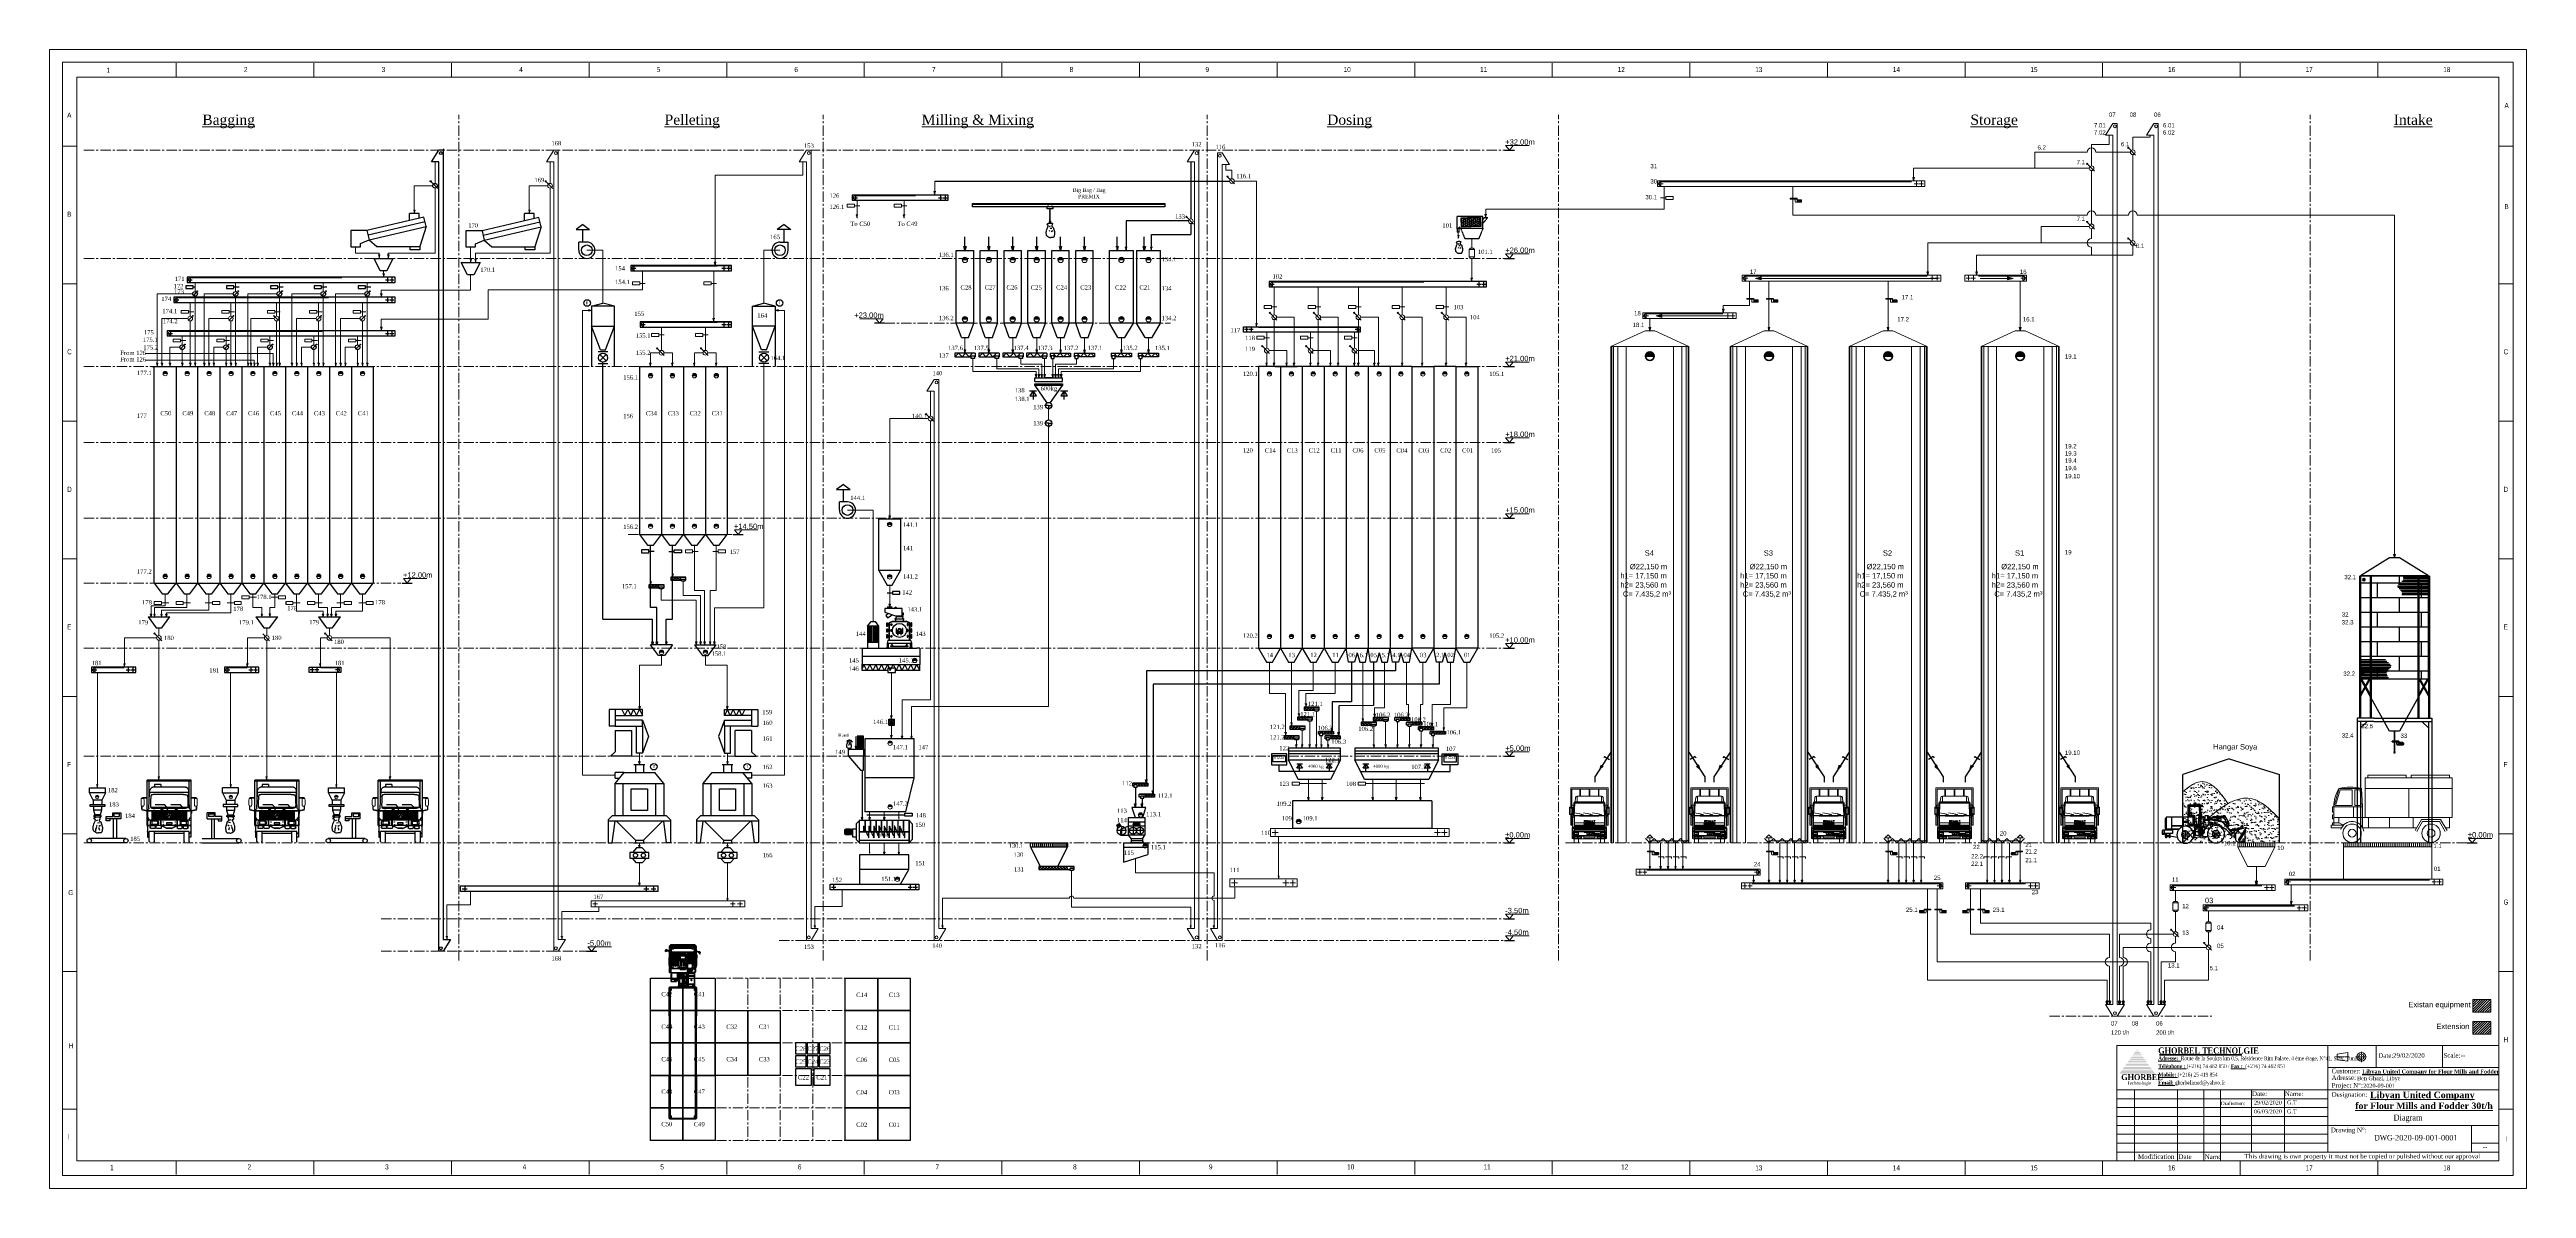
# Model space of a CAD drawing. Header units: millimetres. Extents: x 6561 to 120951, y 30990 to 83596.
import ezdxf
from ezdxf.enums import TextEntityAlignment as Align

# ---------------------------------------------------------------- set-up
doc = ezdxf.new("R2010")
doc.units = ezdxf.units.MM
for name, pattern in [('ACAD_ISO03W100', [30, 12, -18]), ('AXES', [50.8, 31.75, -6.35, 6.35, -6.35]), ('CENTER', [10.16, 6.35, -1.27, 1.27, -1.27]), ('DASHED', [15, 7, -8]), ('HIDDEN', [9.525, 6.35, -3.175])]:
    doc.linetypes.add(name, pattern=pattern)
for name, color, linetype, lineweight in [('_Annahme', 4, 'Continuous', 15), ('Axe', 1, 'AXES', 9), ('Camion_renault', 7, 'Continuous', 18), ('DESSIN', 7, 'Continuous', 25), ('DET', 2, 'DASHED', 20), ('Diagramm-AM_2', 152, 'Continuous', 50), ('Gebäude-AM_0', 7, 'Continuous', 50), ('Liaison', 1, 'Continuous', 20), ('Manitension', 5, 'Continuous', 20), ('Maschinen-AM_0', 7, 'Continuous', 50), ('Niveau', 5, 'Continuous', 20), ('PER', 1, 'Continuous', 20), ('Siebvorbehälter-AM_0', 7, 'Continuous', 18)]:
    doc.layers.add(name, color=color, linetype=linetype, lineweight=lineweight)
doc.layers.add('COTAS', color=4, linetype='Continuous')
doc.layers.add('HIDDEN', color=2, linetype='HIDDEN')
doc.styles.add('ROMAND', font='romand')
doc.styles.add('SLDTEXTSTYLE0', font='TXT', dxfattribs={"width": 0.75})
doc.styles.get("Standard").update_dxf_attribs({"font": 'arial.ttf'})

# ---------------------------------------------------------------- blocks, each defined once
blk = doc.blocks.new('A$C35A5633A')
at = {"color": 4}
for p, q in [((-1275, 3068), (1275, 3068)), ((-1275, 456), (-1275, 3068)), ((-1275, 3018), (1275, 3018)), ((-1150, 1887), (-1150, 3068)), ((1150, 1887), (1150, 3068)), ((1275, 456), (1275, 3068)), ((-1171, 1450), (-1130, 2303)), ((-1080, 1739), (-1081, 1704)), ((-1081, 1704), (-1081, 1672)), ((-1081, 1672), (-1081, 1645)), ((-1081, 1645), (-1081, 1621)), ((-1081, 1621), (-1080, 1600)), ((-1079, 1778), (-1080, 1739)), ((-1080, 1600), (-1080, 1583)), ((-1080, 1583), (-1079, 1567)), ((-1078, 1819), (-1079, 1778)), ((-1079, 1567), (-1078, 1555)), ((-1077, 1861), (-1078, 1819)), ((-1078, 1555), (-1076, 1544)), ((-1075, 1903), (-1077, 1861)), ((-1076, 1544), (-1075, 1534)), ((-1074, 1944), (-1075, 1903)), ((-1075, 1534), (-1074, 1526)), ((-1072, 1982), (-1074, 1944)), ((-1074, 1526), (-1073, 1520)), ((-1073, 1520), (-1071, 1514)), ((-1070, 2018), (-1072, 1982)), ((-1071, 1514), (-1069, 1509)), ((-1070, 2360), (1070, 2360)), ((-1069, 2049), (-1070, 2018)), ((-1067, 2076), (-1069, 2049)), ((-1069, 1509), (-1067, 1504)), ((-1068, 2586), (-1004, 2649)), ((-1065, 2100), (-1067, 2076)), ((-1067, 1504), (-1065, 1500)), ((-1064, 2120), (-1065, 2100)), ((-1065, 1500), (-1062, 1497)), ((-1062, 2138), (-1064, 2120)), ((-1060, 2153), (-1062, 2138)), ((-1062, 1497), (-1059, 1493)), ((-1062, 1496), (1062, 1496)), ((-1058, 2165), (-1060, 2153)), ((-1059, 1493), (-1056, 1489)), ((-1055, 2176), (-1058, 2165)), ((-1056, 1489), (-1052, 1485)), ((-1052, 2186), (-1055, 2176)), ((-1049, 2194), (-1052, 2186)), ((-1052, 1485), (-1047, 1482)), ((-1045, 2202), (-1049, 2194)), ((-1047, 1482), (-1041, 1478)), ((-1041, 2208), (-1045, 2202)), ((-1035, 2213), (-1041, 2208)), ((-1041, 1478), (-1035, 1474)), ((-1029, 2218), (-1035, 2213)), ((-1035, 1474), (-1027, 1471)), ((-1021, 2222), (-1029, 2218)), ((-1027, 1471), (-1019, 1467)), ((-1012, 2225), (-1021, 2222)), ((-1019, 1467), (-1009, 1463)), ((-1001, 2228), (-1012, 2225)), ((-1009, 1463), (-997, 1460)), ((-988, 2231), (-1001, 2228)), ((-997, 1460), (-982, 1456)), ((-971, 2233), (-988, 2231)), ((-982, 1456), (-964, 1453)), ((-951, 2235), (-971, 2233)), ((-964, 1453), (-941, 1449)), ((-927, 2236), (-951, 2235)), ((-948, 2672), (948, 2672)), ((-941, 1449), (-912, 1446)), ((-897, 2237), (-927, 2236)), ((-912, 1446), (-878, 1443)), ((-861, 2238), (-897, 2237)), ((-878, 1443), (-837, 1439)), ((-818, 2238), (-861, 2238)), ((-837, 1439), (837, 1439)), ((-818, 2238), (818, 2238)), ((-797, 1389), (-752, 1528)), ((-752, 1528), (-651, 1643)), ((-651, 1643), (-94, 1643)), ((-384, 1280), (-491, 1439)), ((-310, 1280), (-417, 1439)), ((84, 1328), (148, 1528)), ((148, 1528), (250, 1643)), ((250, 1643), (806, 1643)), ((310, 1280), (417, 1439)), ((384, 1280), (491, 1439)), ((489, 2813), (858, 2813)), ((489, 2813), (489, 2732)), ((818, 2238), (861, 2238)), ((878, 1443), (837, 1439)), ((858, 2813), (858, 2732)), ((861, 2238), (897, 2237)), ((912, 1446), (878, 1443)), ((897, 2237), (927, 2236)), ((941, 1449), (912, 1446)), ((927, 2236), (951, 2235)), ((964, 1453), (941, 1449)), ((951, 2235), (971, 2233)), ((982, 1456), (964, 1453)), ((971, 2233), (988, 2231)), ((997, 1460), (982, 1456)), ((988, 2231), (1001, 2228)), ((1009, 1463), (997, 1460)), ((1001, 2228), (1012, 2225)), ((1068, 2586), (1004, 2649)), ((1019, 1467), (1009, 1463)), ((1012, 2225), (1021, 2222)), ((1027, 1471), (1019, 1467)), ((1021, 2222), (1029, 2218)), ((1035, 1474), (1027, 1471)), ((1029, 2218), (1035, 2213)), ((1035, 2213), (1041, 2208)), ((1041, 1478), (1035, 1474)), ((1041, 2208), (1045, 2202)), ((1047, 1482), (1041, 1478)), ((1045, 2202), (1049, 2194)), ((1052, 1485), (1047, 1482)), ((1049, 2194), (1052, 2186)), ((1052, 2186), (1055, 2176)), ((1056, 1489), (1052, 1485)), ((1055, 2176), (1058, 2165)), ((1059, 1493), (1056, 1489)), ((1058, 2165), (1060, 2153)), ((1062, 1497), (1059, 1493)), ((1060, 2153), (1062, 2138)), ((1062, 2138), (1064, 2120)), ((1065, 1500), (1062, 1497)), ((1064, 2120), (1065, 2100)), ((1065, 2100), (1067, 2076)), ((1067, 1504), (1065, 1500)), ((1067, 2076), (1069, 2049)), ((1069, 1509), (1067, 1504)), ((1069, 2049), (1070, 2018)), ((1071, 1514), (1069, 1509)), ((1070, 2018), (1072, 1982)), ((1073, 1520), (1071, 1514)), ((1072, 1982), (1074, 1944)), ((1074, 1526), (1073, 1520)), ((1074, 1944), (1075, 1903)), ((1075, 1534), (1074, 1526)), ((1075, 1903), (1077, 1861)), ((1076, 1544), (1075, 1534)), ((1078, 1555), (1076, 1544)), ((1077, 1861), (1078, 1819)), ((1078, 1819), (1079, 1778)), ((1079, 1567), (1078, 1555)), ((1079, 1778), (1080, 1739)), ((1080, 1583), (1079, 1567)), ((1080, 1739), (1081, 1704)), ((1081, 1621), (1080, 1600)), ((1080, 1600), (1080, 1583)), ((1081, 1704), (1081, 1672)), ((1081, 1672), (1081, 1645)), ((1081, 1645), (1081, 1621)), ((1171, 1450), (1130, 2303)), ((-1248, 1330), (-1248, 970)), ((-406, 1312), (-1248, 1312)), ((-1248, 1280), (1248, 1280)), ((-1248, 857), (-1248, 100)), ((-1248, 100), (-1248, -221)), ((-1132, 767), (-1237, 932)), ((-1226, 1371), (-1196, 1396)), ((-1178, 767), (1178, 767)), ((-1178, 456), (1178, 456)), ((-1156, -462), (-1156, 100)), ((-1156, 100), (1156, 100)), ((-1093, 324), (-1093, 406)), ((-1088, 549), (-1088, 673)), ((-1077, 324), (-1077, 406)), ((-843, 456), (-1043, 456)), ((-843, 440), (-1043, 440)), ((-843, 290), (-1043, 290)), ((-843, 274), (-1043, 274)), ((-676, 723), (-1038, 723)), ((-676, 499), (-1038, 499)), ((-998, 1280), (-998, 828)), ((-998, 1280), (-998, 953)), ((998, 1268), (-998, 1268)), ((998, 1228), (-998, 1228)), ((998, 1188), (-998, 1188)), ((-105, 1148), (-998, 1148)), ((-137, 1108), (-998, 1108)), ((-153, 1068), (-998, 1068)), ((-157, 1028), (-998, 1028)), ((-151, 988), (-998, 988)), ((-133, 948), (-998, 948)), ((-98, 908), (-998, 908)), ((998, 868), (-998, 868)), ((-730, 828), (-998, 828)), ((-994, 549), (-994, 673)), ((-712, 707), (-960, 707)), ((-712, 515), (-960, 515)), ((-856, -462), (-856, 100)), ((-856, 0), (856, 0)), ((-808, 406), (-808, 324)), ((-793, 406), (-793, 324)), ((-759, 767), (-711, 868)), ((-756, 324), (-756, 406)), ((-738, 767), (-690, 867)), ((-506, 456), (-706, 456)), ((-506, 274), (-706, 274)), ((-678, 673), (-678, 549)), ((-626, 673), (-626, 549)), ((-484, 456), (-484, 763)), ((-134, 274), (-484, 456)), ((-462, 456), (-462, 763)), ((-456, 406), (-456, 324)), ((-121, 291), (-446, 456)), ((332, 1312), (-332, 1312)), ((-166, 600), (166, 600)), ((-166, 525), (-166, 600)), ((166, 525), (-166, 525)), ((-134, 274), (134, 274)), ((-126, 296), (134, 296)), ((-24, 1050), (-118, 965)), ((-118, 965), (0, 1015)), ((0, 1169), (-24, 1050)), ((0, 1169), (24, 1050)), ((118, 965), (0, 1015)), ((24, 1050), (118, 965)), ((998, 908), (98, 908)), ((998, 1148), (105, 1148)), ((121, 291), (446, 456)), ((998, 948), (133, 948)), ((134, 274), (484, 456)), ((998, 1108), (137, 1108)), ((998, 988), (151, 988)), ((998, 1068), (153, 1068)), ((998, 1028), (157, 1028)), ((166, 600), (166, 525)), ((1248, 1312), (406, 1312)), ((456, 406), (456, 324)), ((462, 456), (462, 763)), ((484, 456), (484, 763)), ((506, 456), (706, 456)), ((506, 274), (706, 274)), ((626, 673), (626, 549)), ((676, 723), (1038, 723)), ((676, 499), (1038, 499)), ((678, 673), (678, 549)), ((738, 767), (690, 867)), ((759, 767), (711, 868)), ((712, 707), (960, 707)), ((712, 515), (960, 515)), ((998, 828), (730, 828)), ((756, 324), (756, 406)), ((793, 406), (793, 324)), ((808, 406), (808, 324)), ((843, 456), (1043, 456)), ((843, 440), (1043, 440)), ((843, 290), (1043, 290)), ((843, 274), (1043, 274)), ((856, -462), (856, 100)), ((994, 549), (994, 673)), ((998, 1280), (998, 828)), ((1077, 324), (1077, 406)), ((1088, 549), (1088, 673)), ((1093, 324), (1093, 406)), ((1132, 767), (1237, 932)), ((1156, -462), (1156, 100)), ((1226, 1371), (1196, 1396)), ((1248, 1330), (1248, 970)), ((1248, 857), (1248, 100)), ((1248, 100), (1248, -221)), ((-1248, -221), (-1156, -221)), ((1248, -221), (1156, -221))]:
    blk.add_line(p, q, dxfattribs=at)
for radius in [157, 138]:
    blk.add_circle((0, 1031), radius, dxfattribs=at)
for centre, radius, start, end in [((-1241, 1450), 70, 310.2571, 0), ((-255, 2258), 876, 158.04198, 179.53575), ((-1070, 2300), 60, 90, 177.23337), ((-948, 2592), 80, 90, 134.42156), ((549, 2732), 60, 180, 270), ((798, 2732), 60, 270, 0), ((948, 2592), 80, 45.57844, 90), ((255, 2258), 876, 0.46425, 21.95802), ((1070, 2300), 60, 2.76663, 90), ((1241, 1450), 70, 180, 229.7429), ((-1198, 1330), 50, 124.79175, 180), ((-1178, 970), 70, 180, 212.39188), ((-1178, 857), 70, 130.39636, 180), ((-1178, 697), 70, 90, 180), ((-1178, 526), 70, 180, 270), ((-1178, 386), 70, 90, 180), ((-995, 155), 255, 187.58435, 230.79813), ((-1043, 406), 50, 90, 180), ((-1043, 324), 50, 180, 270), ((-1038, 673), 50, 90, 180), ((-1038, 549), 50, 180, 270), ((-1043, 406), 34.4, 90, 180), ((-1043, 324), 34.4, 180, 270), ((-960, 673), 34.4, 90, 180), ((-960, 549), 34.4, 180, 270), ((-843, 406), 50, 0, 90), ((-843, 406), 34.4, 0, 90), ((-843, 324), 50, 270, 0), ((-843, 324), 34.4, 270, 0), ((-706, 406), 50, 90, 180), ((-706, 324), 50, 180, 270), ((-712, 673), 34.4, 0, 90), ((-712, 549), 34.4, 270, 0), ((-676, 673), 50, 0, 90), ((-676, 549), 50, 270, 0), ((-506, 406), 50, 0, 90), ((-506, 324), 50, 270, 0), ((-346, 652), 7.62, 0, 180), ((-346, 652), 7.62, 180, 0), ((-346, 509), 7.62, 0, 180), ((-346, 509), 7.62, 180, 0), ((346, 652), 7.62, 0, 180), ((346, 652), 7.62, 180, 0), ((346, 509), 7.62, 0, 180), ((346, 509), 7.62, 180, 0), ((506, 406), 50, 90, 180), ((506, 324), 50, 180, 270), ((676, 673), 50, 90, 180), ((676, 549), 50, 180, 270), ((712, 673), 34.4, 90, 180), ((712, 549), 34.4, 180, 270), ((706, 406), 50, 0, 90), ((706, 324), 50, 270, 0), ((843, 406), 50, 90, 180), ((843, 324), 50, 180, 270), ((843, 406), 34.4, 90, 180), ((843, 324), 34.4, 180, 270), ((960, 673), 34.4, 0, 90), ((960, 549), 34.4, 270, 0), ((1038, 673), 50, 0, 90), ((1038, 549), 50, 270, 0), ((1043, 406), 50, 0, 90), ((1043, 406), 34.4, 0, 90), ((1043, 324), 34.4, 270, 0), ((1043, 324), 50, 270, 0), ((995, 155), 255, 309.20187, 352.41565), ((1178, 697), 70, 0, 90), ((1178, 526), 70, 270, 0), ((1178, 386), 70, 0, 90), ((1178, 857), 70, 0, 49.60364), ((1198, 1330), 50, 0, 55.20825), ((1178, 970), 70, 327.60812, 0), ((-1106, -462), 50, 180, 270), ((-906, -462), 50, 270, 0), ((906, -462), 50, 180, 270), ((1106, -462), 50, 270, 0)]:
    blk.add_arc(centre, radius, start, end, dxfattribs=at)
at = {"layer": '_Annahme', "color": 4}
for p, q in [((-1601, 2014), (-1472, 2014)), ((-1601, 1581), (-1472, 1581)), ((-1592, 1402), (-1592, 1581)), ((-1563, 1404), (-1563, 1581)), ((-1544, 2063), (-1275, 2063)), ((-1544, 2033), (-1275, 2033)), ((1544, 2063), (1275, 2063)), ((1544, 2033), (1275, 2033)), ((1601, 2014), (1472, 2014)), ((1601, 1581), (1472, 1581)), ((1563, 1404), (1563, 1581)), ((1592, 1402), (1592, 1581)), ((-1549, 1346), (-1302, 1282)), ((-1540, 1376), (-1281, 1322)), ((-1305, 1242), (-1301, 1175)), ((-1299, 1170), (-1275, 1150)), ((-1298, 1250), (-1275, 1250)), ((-1293, 1250), (-1293, 1270)), ((1540, 1376), (1281, 1322)), ((1549, 1346), (1302, 1282))]:
    blk.add_line(p, q, dxfattribs=at)
for centre, radius, start, end in [((325, 1797), 1947, 173.87004, 186.12996), ((-1601, 2004), 9.73, 90, 173.87004), ((-1601, 1591), 9.73, 186.12996, 270), ((-1544, 2014), 48.7, 90, 180), ((-1544, 2014), 19.5, 90, 180), ((-1472, 2004), 9.73, 6.12996, 90), ((-1472, 1591), 9.73, 270, 353.87004), ((-3398, 1797), 1947, 353.87004, 6.12996), ((3398, 1797), 1947, 173.87004, 186.12996), ((1472, 2004), 9.73, 90, 173.87004), ((1472, 1591), 9.73, 186.12996, 270), ((1544, 2014), 48.7, 0, 90), ((1544, 2014), 19.5, 0, 90), ((1601, 2004), 9.73, 6.12996, 90), ((1601, 1591), 9.73, 270, 353.87004), ((-325, 1797), 1947, 353.87004, 6.12996), ((-1534, 1402), 58.4, 180, 255.4167), ((-1534, 1404), 29.2, 180, 258.36893), ((-1298, 1243), 7.3, 90, 183), ((-1304, 1270), 11.7, 0, 76.86914), ((-1294, 1176), 7.3, 183, 230), ((1534, 1404), 29.2, 281.63107, 0), ((1534, 1402), 58.4, 284.5833, 0)]:
    blk.add_arc(centre, radius, start, end, dxfattribs=at)
blk = doc.blocks.new('A$C1AF953F7')
at = {"layer": 'DESSIN', "lineweight": 0}
blk.add_blockref('A$C35A5633A', (0, 512), dxfattribs=at)
blk = doc.blocks.new('Kipper DS')
at = {"layer": 'Diagramm-AM_2', "ltscale": 0.3}
for p, q in [((-168105, -2733838), (-168072, -2733863)), ((-168095, -2733938), (-168090, -2733878)), ((-168090, -2733878), (-168087, -2733852)), ((-168070, -2733937), (-168064, -2733908)), ((-168064, -2733908), (-168061, -2733893)), ((-168046, -2733943), (-168040, -2733913)), ((-168040, -2733913), (-168033, -2733884)), ((-168033, -2733884), (-168025, -2733855)), ((-168025, -2733855), (-168015, -2733827)), ((-168015, -2733827), (-168010, -2733813)), ((-168010, -2733938), (-168005, -2733908)), ((-167941, -2734527), (-167914, -2733877)), ((-167929, -2733876), (-167914, -2733877)), ((-167873, -2733672), (-167856, -2733669)), ((-167867, -2733722), (-167838, -2733713)), ((-167856, -2733669), (-167838, -2733692)), ((-167847, -2733681), (-167823, -2733679)), ((-167838, -2733692), (-167838, -2733713)), ((-167837, -2733710), (-167802, -2733705)), ((-167832, -2733680), (-167832, -2733742)), ((-167832, -2733733), (-167822, -2733725)), ((-167823, -2733679), (-167803, -2733699)), ((-167822, -2733725), (-167804, -2733740)), ((-167804, -2733699), (-167802, -2733705)), ((-167804, -2733699), (-167803, -2733699)), ((-167739, -2733751), (-167710, -2733750)), ((-167732, -2733736), (-167702, -2733734)), ((-167732, -2733761), (-167725, -2733760)), ((-167725, -2733760), (-167695, -2733759)), ((-167710, -2733750), (-167680, -2733748)), ((-167702, -2733734), (-167672, -2733733)), ((-167695, -2733759), (-167665, -2733758)), ((-167680, -2733748), (-167650, -2733747)), ((-167672, -2733733), (-167642, -2733732)), ((-167665, -2733758), (-167635, -2733756)), ((-167651, -2733797), (-167634, -2733794)), ((-167650, -2733747), (-167620, -2733746)), ((-167642, -2733732), (-167612, -2733730)), ((-167635, -2733756), (-167605, -2733755)), ((-167620, -2733746), (-167590, -2733744)), ((-167612, -2733730), (-167582, -2733729)), ((-167605, -2733755), (-167576, -2733753)), ((-167590, -2733744), (-167530, -2733742)), ((-167590, -2733787), (-167530, -2733787)), ((-167582, -2733729), (-167552, -2733727)), ((-167576, -2733753), (-167546, -2733752)), ((-167552, -2733727), (-167522, -2733727)), ((-167546, -2733752), (-167517, -2733752)), ((-167530, -2733742), (-167516, -2733742)), ((-167530, -2733787), (-167470, -2733787)), ((-167528, -2733718), (-167512, -2733718)), ((-167523, -2733796), (-167522, -2733797)), ((-167522, -2733787), (-167507, -2733681)), ((-167522, -2733727), (-167514, -2733727)), ((-167522, -2733797), (-167501, -2733818)), ((-167502, -2733686), (-167500, -2733672)), ((-167501, -2733818), (-167483, -2733842)), ((-167500, -2733672), (-167455, -2733360)), ((-167486, -2733838), (-167426, -2733836)), ((-167483, -2733842), (-167467, -2733867)), ((-167473, -2733690), (-167425, -2733364)), ((-167470, -2733787), (-167410, -2733788)), ((-167467, -2733688), (-167457, -2733787)), ((-167464, -2733718), (-167447, -2733718)), ((-167463, -2733725), (-167426, -2733723)), ((-167462, -2733742), (-167422, -2733742)), ((-167461, -2733752), (-167442, -2733752)), ((-167459, -2733355), (-167457, -2733373)), ((-167454, -2733341), (-167421, -2733314)), ((-167450, -2733724), (-167402, -2733673)), ((-167448, -2733658), (-167412, -2733658)), ((-167442, -2733724), (-167395, -2733687)), ((-167435, -2733489), (-167364, -2733432)), ((-167427, -2733767), (-167427, -2733788)), ((-167426, -2733723), (-167396, -2733721)), ((-167426, -2733836), (-167366, -2733834)), ((-167412, -2733658), (-167402, -2733673)), ((-167410, -2733788), (-167355, -2733787)), ((-167404, -2733313), (-167333, -2733351)), ((-167397, -2733767), (-167397, -2733787)), ((-167396, -2733721), (-167366, -2733718)), ((-167395, -2733687), (-167365, -2733685)), ((-167382, -2733787), (-167382, -2733751)), ((-167373, -2733741), (-167157, -2733738)), ((-167366, -2733718), (-167337, -2733716)), ((-167366, -2733834), (-167306, -2733833)), ((-167365, -2733685), (-167335, -2733683)), ((-167355, -2733787), (-167325, -2733787)), ((-167337, -2733716), (-167307, -2733715)), ((-167335, -2733683), (-167305, -2733681)), ((-167325, -2733401), (-167296, -2733378)), ((-167325, -2733787), (-167265, -2733786)), ((-167307, -2733715), (-167277, -2733713)), ((-167306, -2733833), (-167246, -2733832)), ((-167305, -2733681), (-167275, -2733680)), ((-167277, -2733713), (-167247, -2733712)), ((-167275, -2733680), (-167245, -2733678)), ((-167265, -2733786), (-167205, -2733785)), ((-167247, -2733712), (-167217, -2733710)), ((-167246, -2733832), (-167186, -2733831)), ((-167245, -2733678), (-167215, -2733677)), ((-167217, -2733710), (-167187, -2733709)), ((-167215, -2733677), (-167186, -2733676)), ((-167205, -2733785), (-167145, -2733783)), ((-167187, -2733709), (-167157, -2733708)), ((-167186, -2733676), (-167157, -2733675)), ((-167186, -2733831), (-167126, -2733831)), ((-167157, -2733753), (-167157, -2733623)), ((-167147, -2733613), (-166877, -2733613)), ((-167147, -2733763), (-167052, -2733763)), ((-167145, -2733783), (-167085, -2733782)), ((-167126, -2733831), (-167066, -2733830)), ((-167085, -2733782), (-167025, -2733781)), ((-167082, -2733718), (-167082, -2733618)), ((-167077, -2733723), (-167052, -2733723)), ((-167066, -2733830), (-166916, -2733830)), ((-167062, -2733693), (-167062, -2733618)), ((-167057, -2733698), (-167043, -2733698)), ((-167052, -2733723), (-167043, -2733699)), ((-167052, -2733781), (-167052, -2733723)), ((-167042, -2733696), (-167042, -2733620)), ((-167037, -2733615), (-167012, -2733615)), ((-167025, -2733781), (-166965, -2733779)), ((-167012, -2733615), (-166987, -2733615)), ((-166982, -2733696), (-166982, -2733620)), ((-166982, -2733698), (-166967, -2733698)), ((-166982, -2733699), (-166972, -2733723)), ((-166972, -2733779), (-166972, -2733723)), ((-166972, -2733723), (-166947, -2733723)), ((-166972, -2733763), (-166877, -2733763)), ((-166965, -2733779), (-166905, -2733778)), ((-166962, -2733693), (-166962, -2733618)), ((-166942, -2733718), (-166942, -2733618)), ((-166916, -2733830), (-166796, -2733830)), ((-166905, -2733778), (-166845, -2733778)), ((-166867, -2733753), (-166867, -2733623)), ((-166867, -2733670), (-166837, -2733669)), ((-166867, -2733703), (-166837, -2733703)), ((-166867, -2733734), (-166803, -2733733)), ((-166845, -2733778), (-166785, -2733778)), ((-166837, -2733669), (-166807, -2733669)), ((-166837, -2733703), (-166807, -2733702)), ((-166807, -2733669), (-166777, -2733669)), ((-166807, -2733702), (-166777, -2733702)), ((-166803, -2733669), (-166803, -2733664)), ((-166803, -2733664), (-166628, -2733664)), ((-166796, -2733830), (-166676, -2733831)), ((-166792, -2733778), (-166792, -2733743)), ((-166785, -2733778), (-166755, -2733778)), ((-166777, -2733669), (-166758, -2733669)), ((-166777, -2733702), (-166758, -2733703)), ((-166758, -2733703), (-166708, -2733703)), ((-166758, -2733778), (-166728, -2733778)), ((-166728, -2733778), (-166698, -2733778)), ((-166709, -2733708), (-166699, -2733708)), ((-166698, -2733703), (-166078, -2733703)), ((-166698, -2733778), (-166668, -2733778)), ((-166676, -2733831), (-166556, -2733832)), ((-166668, -2733778), (-166638, -2733778)), ((-166659, -2733778), (-166647, -2733732)), ((-166638, -2733778), (-166608, -2733779)), ((-166635, -2733723), (-166119, -2733723)), ((-166628, -2733669), (-166628, -2733664)), ((-166628, -2733669), (-166295, -2733669)), ((-166608, -2733779), (-166578, -2733779)), ((-166578, -2733779), (-166565, -2733779)), ((-166565, -2733779), (-166081, -2733788)), ((-166556, -2733832), (-166436, -2733833)), ((-166436, -2733833), (-166406, -2733834)), ((-166406, -2733834), (-166376, -2733834)), ((-166376, -2733834), (-166346, -2733834)), ((-166346, -2733834), (-166316, -2733835)), ((-166316, -2733835), (-166286, -2733835)), ((-166295, -2733669), (-166043, -2733688)), ((-166286, -2733835), (-166256, -2733835)), ((-166256, -2733835), (-166226, -2733836)), ((-166226, -2733836), (-166196, -2733836)), ((-166196, -2733836), (-166136, -2733837)), ((-166136, -2733837), (-166084, -2733837)), ((-166121, -2733787), (-166108, -2733738)), ((-166043, -2733688), (-166027, -2733688)), ((-166027, -2733702), (-166027, -2733688)), ((-166011, -2733906), (-166009, -2733932)), ((-165987, -2733848), (-165962, -2733818)), ((-165977, -2733763), (-165596, -2733763)), ((-165973, -2733893), (-165972, -2733908)), ((-165972, -2733908), (-165970, -2733938)), ((-165969, -2733789), (-165962, -2733818)), ((-165943, -2733763), (-165916, -2733746)), ((-165939, -2734090), (-165939, -2733875)), ((-165889, -2733738), (-165769, -2733738)), ((-165881, -2734134), (-165881, -2733875)), ((-165769, -2733738), (-165649, -2733738)), ((-165622, -2733746), (-165596, -2733763)), ((-165596, -2733763), (-165548, -2733763)), ((-165559, -2733776), (-165548, -2733776)), ((-165559, -2734213), (-165559, -2733776)), ((-165548, -2733776), (-165548, -2733763)), ((-165487, -2733832), (-165265, -2733832)), ((-165487, -2734412), (-165487, -2733832)), ((-165265, -2734152), (-165265, -2733825)), ((-165265, -2733825), (-165260, -2733825)), ((-165260, -2733828), (-165260, -2733825)), ((-165260, -2734152), (-165260, -2733828)), ((-165260, -2733828), (-165215, -2733828)), ((-165215, -2733828), (-165215, -2733825)), ((-165215, -2733825), (-165210, -2733825)), ((-165215, -2734152), (-165215, -2733828)), ((-165210, -2734152), (-165210, -2733825)), ((-165210, -2733832), (-164485, -2733832)), ((-164485, -2733825), (-164480, -2733825)), ((-164485, -2734152), (-164485, -2733825)), ((-164480, -2733828), (-164480, -2733825)), ((-164480, -2734152), (-164480, -2733828)), ((-164480, -2733828), (-164435, -2733828)), ((-164435, -2733828), (-164435, -2733825)), ((-164435, -2733825), (-164430, -2733825)), ((-164435, -2734152), (-164435, -2733828)), ((-164430, -2734152), (-164430, -2733825)), ((-164430, -2733832), (-164237, -2733832)), ((-164237, -2734412), (-164237, -2733832)), ((-164186, -2736137), (-164186, -2733699)), ((-164186, -2733699), (-158128, -2733699)), ((-164186, -2733699), (-154990, -2733699)), ((-164186, -2736137), (-164186, -2733699)), ((-164186, -2733849), (-163886, -2733849)), ((-164136, -2735987), (-164136, -2733849)), ((-164132, -2733699), (-164132, -2733664)), ((-164132, -2733664), (-161533, -2733664)), ((-163082, -2733686), (-163933, -2733686)), ((-163886, -2733849), (-163886, -2733699)), ((-163886, -2733749), (-158428, -2733749)), ((-163507, -2733777), (-163507, -2733597)), ((-161732, -2733686), (-162583, -2733686)), ((-162157, -2733777), (-162157, -2733597)), ((-161533, -2733699), (-161533, -2733664)), ((-158428, -2733749), (-157778, -2733749)), ((-158078, -2733699), (-152020, -2733699)), ((-157778, -2733749), (-152320, -2733749)), ((-156030, -2733699), (-156030, -2733664)), ((-156030, -2733664), (-152081, -2733665)), ((-154980, -2733686), (-155831, -2733686)), ((-155405, -2733777), (-155405, -2733597)), ((-154990, -2733699), (-154760, -2733699)), ((-154760, -2733699), (-152045, -2733699)), ((-153630, -2733686), (-154481, -2733686)), ((-154055, -2733777), (-154055, -2733597)), ((-152280, -2733686), (-153131, -2733686)), ((-152705, -2733777), (-152705, -2733597)), ((-152320, -2733849), (-152320, -2733699)), ((-152320, -2733849), (-152020, -2733849)), ((-152081, -2733699), (-152081, -2733665)), ((-152070, -2735987), (-152070, -2733849)), ((-152045, -2736137), (-152045, -2733699)), ((-152020, -2736137), (-152020, -2733699)), ((-168118, -2734677), (-168117, -2734617)), ((-168118, -2734677), (-168117, -2734737)), ((-168118, -2734857), (-168117, -2734797)), ((-168118, -2734918), (-168118, -2734857)), ((-168118, -2734918), (-168118, -2734977)), ((-168118, -2734977), (-168117, -2735037)), ((-168118, -2735157), (-168117, -2735097)), ((-168118, -2735157), (-168117, -2735217)), ((-168117, -2734617), (-168116, -2734558)), ((-168117, -2734737), (-168117, -2734797)), ((-168117, -2735097), (-168117, -2735037)), ((-168117, -2735217), (-168116, -2735277)), ((-168116, -2734558), (-168114, -2734498)), ((-168116, -2735277), (-168114, -2735337)), ((-168114, -2734498), (-168112, -2734438)), ((-168114, -2735337), (-168112, -2735397)), ((-168112, -2734438), (-168112, -2734403)), ((-168112, -2734403), (-168083, -2734403)), ((-168112, -2735397), (-168112, -2735432)), ((-168112, -2735432), (-168083, -2735432)), ((-168111, -2734358), (-168108, -2734298)), ((-168111, -2734388), (-168111, -2734358)), ((-168111, -2734388), (-168083, -2734388)), ((-168111, -2735447), (-168111, -2735477)), ((-168111, -2735447), (-168083, -2735447)), ((-168111, -2735477), (-168108, -2735537)), ((-168108, -2734298), (-168105, -2734238)), ((-168108, -2735537), (-168105, -2735597)), ((-168107, -2734388), (-168107, -2734403)), ((-168107, -2735447), (-168107, -2735432)), ((-168105, -2734238), (-168103, -2734178)), ((-168105, -2735597), (-168103, -2735657)), ((-168105, -2735997), (-168072, -2735972)), ((-168103, -2734178), (-168102, -2734118)), ((-168103, -2735657), (-168102, -2735717)), ((-168102, -2734118), (-168101, -2734058)), ((-168102, -2735717), (-168101, -2735777)), ((-168101, -2734058), (-168098, -2733998)), ((-168101, -2735777), (-168098, -2735837)), ((-168098, -2733998), (-168095, -2733938)), ((-168098, -2735837), (-168095, -2735897)), ((-168095, -2735897), (-168090, -2735957)), ((-168092, -2735087), (-168091, -2735027)), ((-168092, -2735087), (-168091, -2735147)), ((-168091, -2734718), (-168090, -2734658)), ((-168091, -2734718), (-168091, -2734778)), ((-168091, -2734778), (-168090, -2734838)), ((-168091, -2735027), (-168090, -2734997)), ((-168091, -2735147), (-168090, -2735207)), ((-168090, -2734658), (-168088, -2734591)), ((-168090, -2734997), (-168090, -2734838)), ((-168090, -2735207), (-168088, -2735255)), ((-168090, -2735957), (-168087, -2735983)), ((-168088, -2734591), (-168086, -2734531)), ((-168088, -2735255), (-168086, -2735315)), ((-168086, -2734531), (-168084, -2734471)), ((-168086, -2735315), (-168084, -2735375)), ((-168084, -2734471), (-168083, -2734411)), ((-168084, -2734700), (-168066, -2734642)), ((-168084, -2735375), (-168083, -2735435)), ((-168083, -2734381), (-168082, -2734321)), ((-168083, -2734411), (-168083, -2734381)), ((-168083, -2735435), (-168082, -2735495)), ((-168082, -2734321), (-168081, -2734291)), ((-168082, -2735495), (-168080, -2735555)), ((-168081, -2734291), (-168079, -2734261)), ((-168079, -2734261), (-168077, -2734231)), ((-168078, -2734712), (-168054, -2734720)), ((-168077, -2734231), (-168074, -2734201)), ((-168074, -2733967), (-168070, -2733937)), ((-168074, -2734201), (-168071, -2734171)), ((-168074, -2734634), (-168054, -2734653)), ((-168074, -2735690), (-168056, -2735631)), ((-168074, -2735868), (-168070, -2735898)), ((-168071, -2734171), (-168064, -2734111)), ((-168070, -2735898), (-168064, -2735927)), ((-168069, -2733973), (-167970, -2733973)), ((-168069, -2735862), (-167970, -2735862)), ((-168068, -2735702), (-168044, -2735709)), ((-168067, -2734627), (-168008, -2734443)), ((-168067, -2734627), (-168035, -2734658)), ((-168067, -2735702), (-168063, -2735731)), ((-168064, -2734111), (-168057, -2734052)), ((-168064, -2735624), (-168044, -2735643)), ((-168064, -2735927), (-168061, -2735942)), ((-168063, -2735731), (-168060, -2735761)), ((-168060, -2735761), (-168057, -2735791)), ((-168057, -2734052), (-168052, -2733992)), ((-168057, -2735617), (-167998, -2735432)), ((-168057, -2735617), (-168025, -2735648)), ((-168057, -2735791), (-168054, -2735821)), ((-168054, -2734653), (-168032, -2734660)), ((-168054, -2735821), (-168052, -2735843)), ((-168050, -2733973), (-168046, -2733943)), ((-168050, -2735862), (-168046, -2735892)), ((-168047, -2733988), (-167971, -2733988)), ((-168047, -2735847), (-167971, -2735847)), ((-168046, -2735892), (-168040, -2735922)), ((-168044, -2735643), (-168022, -2735650)), ((-168042, -2734712), (-168029, -2734660)), ((-168042, -2734712), (-168010, -2734730)), ((-168040, -2735922), (-168033, -2735951)), ((-168034, -2734679), (-168010, -2734665)), ((-168033, -2735951), (-168025, -2735980)), ((-168032, -2735702), (-168019, -2735650)), ((-168032, -2735702), (-168000, -2735720)), ((-168031, -2734748), (-168031, -2734718)), ((-168031, -2734748), (-168031, -2734778)), ((-168031, -2734778), (-168031, -2734808)), ((-168031, -2734808), (-168030, -2734838)), ((-168031, -2735057), (-168030, -2734997)), ((-168031, -2735117), (-168031, -2735057)), ((-168031, -2735117), (-168030, -2735177)), ((-168030, -2734997), (-168030, -2734838)), ((-168030, -2735177), (-168030, -2735207)), ((-168030, -2735207), (-168029, -2735247)), ((-168029, -2735247), (-168028, -2735277)), ((-168028, -2735277), (-168026, -2735337)), ((-168026, -2734499), (-168025, -2734466)), ((-168026, -2735337), (-168025, -2735397)), ((-168025, -2734466), (-168025, -2734406)), ((-168025, -2735397), (-168024, -2735452)), ((-168025, -2735980), (-168015, -2736008)), ((-168024, -2735452), (-168023, -2735512)), ((-168024, -2735669), (-168000, -2735655)), ((-168022, -2734653), (-167998, -2734442)), ((-168016, -2735649), (-168015, -2735663)), ((-168015, -2736008), (-168010, -2736022)), ((-168014, -2733973), (-168010, -2733938)), ((-168014, -2735862), (-168010, -2735897)), ((-168012, -2735643), (-167988, -2735432)), ((-168010, -2735897), (-168005, -2735926)), ((-168009, -2735714), (-168006, -2735744)), ((-168008, -2734107), (-168004, -2734077)), ((-168008, -2734443), (-167998, -2734442)), ((-168007, -2734430), (-167983, -2734184)), ((-168007, -2734435), (-168007, -2734443)), ((-168006, -2735744), (-168003, -2735774)), ((-168004, -2734077), (-168001, -2734047)), ((-168003, -2735774), (-167999, -2735804)), ((-168001, -2734047), (-167998, -2734017)), ((-167999, -2735804), (-167996, -2735834)), ((-167998, -2734017), (-167995, -2733988)), ((-167998, -2735432), (-167988, -2735432)), ((-167997, -2735420), (-167973, -2735174)), ((-167997, -2735425), (-167997, -2735432)), ((-167996, -2735834), (-167995, -2735847)), ((-167975, -2734177), (-167973, -2734177)), ((-167971, -2733988), (-167970, -2733973)), ((-167971, -2735847), (-167970, -2735862)), ((-167965, -2735167), (-167963, -2735167)), ((-167956, -2734526), (-167941, -2734527)), ((-167946, -2735516), (-167931, -2735517)), ((-167931, -2735517), (-167904, -2734866)), ((-167919, -2734866), (-167904, -2734866)), ((-167905, -2734918), (-167904, -2734887)), ((-167905, -2734918), (-167904, -2734947)), ((-167904, -2734887), (-167903, -2734827)), ((-167904, -2734947), (-167903, -2735007)), ((-167903, -2734767), (-167902, -2734707)), ((-167903, -2734827), (-167903, -2734767)), ((-167903, -2735007), (-167903, -2735067)), ((-167903, -2735067), (-167902, -2735127)), ((-167902, -2734647), (-167901, -2734587)), ((-167902, -2734707), (-167902, -2734647)), ((-167902, -2735127), (-167902, -2735187)), ((-167902, -2735187), (-167901, -2735247)), ((-167901, -2734527), (-167900, -2734468)), ((-167901, -2734587), (-167901, -2734527)), ((-167901, -2735247), (-167901, -2735307)), ((-167901, -2735307), (-167900, -2735367)), ((-167900, -2734468), (-167899, -2734408)), ((-167900, -2735367), (-167899, -2735427)), ((-167873, -2736163), (-167856, -2736166)), ((-167867, -2736113), (-167838, -2736122)), ((-167856, -2736166), (-167838, -2736142)), ((-167847, -2736154), (-167824, -2736156)), ((-167838, -2736142), (-167838, -2736122)), ((-167837, -2736125), (-167802, -2736130)), ((-167832, -2736154), (-167832, -2736092)), ((-167832, -2736102), (-167822, -2736110)), ((-167824, -2736156), (-167803, -2736136)), ((-167822, -2736110), (-167804, -2736095)), ((-167805, -2734918), (-167804, -2734857)), ((-167805, -2734918), (-167804, -2734977)), ((-167804, -2734857), (-167803, -2734797)), ((-167804, -2734977), (-167803, -2735037)), ((-167804, -2736136), (-167802, -2736130)), ((-167804, -2736136), (-167803, -2736136)), ((-167803, -2734797), (-167802, -2734737)), ((-167803, -2735037), (-167802, -2735097)), ((-167802, -2734677), (-167801, -2734617)), ((-167802, -2734737), (-167802, -2734677)), ((-167802, -2735097), (-167802, -2735157)), ((-167802, -2735157), (-167801, -2735217)), ((-167801, -2734558), (-167800, -2734498)), ((-167801, -2734617), (-167801, -2734558)), ((-167801, -2735217), (-167801, -2735277)), ((-167801, -2735277), (-167800, -2735337)), ((-167800, -2734498), (-167799, -2734408)), ((-167800, -2735337), (-167799, -2735427)), ((-167799, -2734408), (-167797, -2734348)), ((-167799, -2735427), (-167798, -2735487)), ((-167798, -2735487), (-167796, -2735547)), ((-167797, -2734348), (-167796, -2734288)), ((-167770, -2735754), (-167767, -2735784)), ((-167769, -2734081), (-167767, -2734051)), ((-167767, -2734051), (-167765, -2734022)), ((-167767, -2735784), (-167765, -2735813)), ((-167765, -2734022), (-167762, -2733992)), ((-167765, -2735748), (-167745, -2735748)), ((-167765, -2735813), (-167762, -2735843)), ((-167764, -2734087), (-167745, -2734087)), ((-167757, -2733987), (-167737, -2733987)), ((-167757, -2735848), (-167737, -2735848)), ((-167740, -2734082), (-167737, -2734052)), ((-167740, -2735753), (-167737, -2735783)), ((-167740, -2736084), (-167710, -2736085)), ((-167737, -2734052), (-167735, -2734022)), ((-167737, -2735783), (-167735, -2735813)), ((-167735, -2734022), (-167732, -2733992)), ((-167735, -2735813), (-167732, -2735843)), ((-167732, -2736074), (-167725, -2736075)), ((-167732, -2736099), (-167702, -2736101)), ((-167725, -2736075), (-167695, -2736076)), ((-167710, -2736085), (-167680, -2736086)), ((-167702, -2736101), (-167672, -2736102)), ((-167695, -2736076), (-167665, -2736077)), ((-167680, -2736086), (-167650, -2736088)), ((-167672, -2736102), (-167642, -2736103)), ((-167665, -2736077), (-167635, -2736079)), ((-167652, -2736038), (-167634, -2736041)), ((-167650, -2736088), (-167620, -2736089)), ((-167642, -2736103), (-167612, -2736105)), ((-167636, -2736441), (-167507, -2736154)), ((-167635, -2736079), (-167606, -2736080)), ((-167620, -2736089), (-167590, -2736091)), ((-167612, -2736105), (-167582, -2736106)), ((-167609, -2736454), (-167474, -2736153)), ((-167606, -2736080), (-167576, -2736082)), ((-167590, -2736048), (-167530, -2736047)), ((-167590, -2736091), (-167530, -2736093)), ((-167582, -2736106), (-167552, -2736108)), ((-167576, -2736082), (-167546, -2736083)), ((-167552, -2736108), (-167522, -2736108)), ((-167546, -2736083), (-167517, -2736083)), ((-167530, -2736047), (-167470, -2736047)), ((-167530, -2736093), (-167516, -2736093)), ((-167528, -2736117), (-167512, -2736117)), ((-167523, -2736039), (-167522, -2736038)), ((-167522, -2736038), (-167501, -2736017)), ((-167522, -2736047), (-167507, -2736154)), ((-167522, -2736108), (-167514, -2736108)), ((-167507, -2736154), (-167501, -2736141)), ((-167501, -2736017), (-167483, -2735993)), ((-167486, -2735997), (-167426, -2735999)), ((-167483, -2735993), (-167467, -2735968)), ((-167470, -2736047), (-167410, -2736047)), ((-167467, -2736147), (-167457, -2736047)), ((-167464, -2736117), (-167447, -2736117)), ((-167463, -2736110), (-167426, -2736112)), ((-167462, -2736093), (-167422, -2736093)), ((-167461, -2736083), (-167442, -2736083)), ((-167450, -2736111), (-167402, -2736162)), ((-167448, -2736177), (-167412, -2736177)), ((-167442, -2736111), (-167395, -2736148)), ((-167437, -2733983), (-167437, -2734918)), ((-167437, -2734007), (-166178, -2734008)), ((-167437, -2734072), (-166346, -2734073)), ((-167437, -2734187), (-166379, -2734188)), ((-167437, -2734252), (-166379, -2734253)), ((-167437, -2734367), (-166378, -2734368)), ((-167437, -2734417), (-166364, -2734418)), ((-167437, -2734532), (-166190, -2734533)), ((-167437, -2734687), (-167378, -2734687)), ((-167437, -2735852), (-167437, -2734918)), ((-167437, -2735147), (-167378, -2735147)), ((-167437, -2735302), (-166190, -2735303)), ((-167437, -2735417), (-166178, -2735418)), ((-167437, -2735467), (-166178, -2735468)), ((-167437, -2735582), (-166178, -2735583)), ((-167437, -2735647), (-166178, -2735648)), ((-167437, -2735762), (-166178, -2735763)), ((-167437, -2735827), (-166178, -2735828)), ((-167427, -2736068), (-167427, -2736047)), ((-167426, -2735999), (-167366, -2736001)), ((-167412, -2736177), (-167402, -2736162)), ((-167410, -2736047), (-167355, -2736048)), ((-167397, -2736068), (-167397, -2736047)), ((-167382, -2736084), (-167382, -2736048)), ((-167373, -2736094), (-166803, -2736102)), ((-167366, -2736001), (-167306, -2736002)), ((-167355, -2736048), (-167325, -2736048)), ((-167333, -2734918), (-167333, -2734732)), ((-167333, -2735102), (-167333, -2734918)), ((-167325, -2736048), (-167265, -2736049)), ((-167306, -2736002), (-167246, -2736003)), ((-167265, -2736049), (-167205, -2736050)), ((-167246, -2736003), (-167186, -2736004)), ((-167233, -2734918), (-167233, -2734677)), ((-167233, -2735158), (-167233, -2734918)), ((-167216, -2734635), (-167176, -2734595)), ((-167216, -2735200), (-167176, -2735240)), ((-167205, -2736050), (-167145, -2736052)), ((-167186, -2736004), (-167126, -2736004)), ((-167157, -2735956), (-167172, -2735956)), ((-167168, -2734918), (-167168, -2734637)), ((-167168, -2735197), (-167168, -2734918)), ((-167156, -2736160), (-167096, -2736162)), ((-167145, -2736052), (-167085, -2736053)), ((-167138, -2735964), (-167109, -2736015)), ((-167133, -2734577), (-166723, -2734578)), ((-167133, -2734602), (-166723, -2734603)), ((-167133, -2735232), (-166723, -2735233)), ((-167133, -2735257), (-166723, -2735258)), ((-167126, -2736004), (-167066, -2736005)), ((-167098, -2736026), (-166842, -2736026)), ((-167097, -2735961), (-167050, -2735966)), ((-167096, -2736162), (-167036, -2736163)), ((-167088, -2734918), (-167088, -2734758)), ((-167088, -2735078), (-167088, -2734918)), ((-167085, -2736053), (-167025, -2736054)), ((-167067, -2736129), (-167007, -2736130)), ((-167066, -2736005), (-166916, -2736005)), ((-167036, -2736163), (-166976, -2736164)), ((-167025, -2736054), (-166965, -2736056)), ((-167013, -2734683), (-166848, -2734683)), ((-167013, -2735153), (-166848, -2735153)), ((-167007, -2736130), (-166947, -2736131)), ((-166976, -2736164), (-166916, -2736165)), ((-166965, -2736056), (-166905, -2736057)), ((-166947, -2736131), (-166887, -2736132)), ((-166916, -2736005), (-166796, -2736005)), ((-166916, -2736165), (-166856, -2736166)), ((-166905, -2736057), (-166845, -2736057)), ((-166887, -2736132), (-166827, -2736132)), ((-166842, -2735955), (-166857, -2735955)), ((-166857, -2736069), (-166842, -2736069)), ((-166856, -2736166), (-166796, -2736166)), ((-166854, -2735955), (-166847, -2735970)), ((-166854, -2735973), (-166843, -2735973)), ((-166845, -2736057), (-166785, -2736057)), ((-166827, -2736132), (-166797, -2736133)), ((-166803, -2736171), (-166803, -2736166)), ((-166803, -2736171), (-166628, -2736171)), ((-166797, -2736133), (-166758, -2736133)), ((-166796, -2736005), (-166676, -2736004)), ((-166796, -2736166), (-166758, -2736166)), ((-166792, -2736092), (-166792, -2736057)), ((-166785, -2736057), (-166755, -2736058)), ((-166773, -2734918), (-166773, -2734758)), ((-166773, -2735078), (-166773, -2734918)), ((-166758, -2736058), (-166728, -2736057)), ((-166758, -2736133), (-166708, -2736132)), ((-166728, -2736057), (-166698, -2736057)), ((-166709, -2736127), (-166699, -2736127)), ((-166698, -2736057), (-166668, -2736057)), ((-166698, -2736132), (-166078, -2736132)), ((-166688, -2734918), (-166688, -2734638)), ((-166688, -2735198), (-166688, -2734918)), ((-166676, -2736004), (-166556, -2736003)), ((-166668, -2736057), (-166638, -2736057)), ((-166663, -2734918), (-166663, -2734638)), ((-166663, -2735198), (-166663, -2734918)), ((-166660, -2736057), (-166647, -2736103)), ((-166638, -2736057), (-166608, -2736056)), ((-166635, -2736112), (-166119, -2736112)), ((-166628, -2736166), (-166295, -2736166)), ((-166628, -2736171), (-166628, -2736166)), ((-166608, -2736056), (-166578, -2736056)), ((-166578, -2736056), (-166565, -2736056)), ((-166565, -2736056), (-166081, -2736047)), ((-166556, -2736003), (-166436, -2736002)), ((-166548, -2734918), (-166548, -2734733)), ((-166548, -2735103), (-166548, -2734918)), ((-166508, -2734823), (-166508, -2734793)), ((-166508, -2735043), (-166508, -2735013)), ((-166503, -2734688), (-166156, -2734688)), ((-166503, -2735148), (-166156, -2735148)), ((-166498, -2734783), (-166163, -2734783)), ((-166498, -2734833), (-166154, -2734833)), ((-166498, -2735003), (-166154, -2735003)), ((-166498, -2735053), (-166163, -2735053)), ((-166436, -2736002), (-166406, -2736001)), ((-166406, -2736001), (-166376, -2736001)), ((-166376, -2736001), (-166346, -2736001)), ((-166346, -2736001), (-166316, -2736000)), ((-166345, -2734071), (-166330, -2734057)), ((-166345, -2734444), (-166330, -2734458)), ((-166316, -2736000), (-166286, -2736000)), ((-166295, -2736166), (-166043, -2736147)), ((-166286, -2736000), (-166256, -2736000)), ((-166256, -2736000), (-166226, -2735999)), ((-166226, -2735999), (-166196, -2735999)), ((-166196, -2735999), (-166136, -2735999)), ((-166136, -2735999), (-166084, -2735998)), ((-166126, -2734018), (-166125, -2734034)), ((-166125, -2735456), (-166126, -2735427)), ((-166125, -2735621), (-166126, -2735592)), ((-166126, -2735638), (-166125, -2735621)), ((-166125, -2735801), (-166126, -2735772)), ((-166126, -2735818), (-166125, -2735801)), ((-166121, -2736048), (-166108, -2736097)), ((-166113, -2734548), (-166112, -2734583)), ((-166113, -2735288), (-166112, -2735253)), ((-166112, -2734583), (-166112, -2734613)), ((-166112, -2734613), (-166112, -2734643)), ((-166112, -2734643), (-166111, -2734673)), ((-166112, -2735193), (-166111, -2735163)), ((-166112, -2735223), (-166112, -2735193)), ((-166112, -2735253), (-166112, -2735223)), ((-166110, -2734793), (-166109, -2734823)), ((-166110, -2735043), (-166109, -2735013)), ((-166043, -2736147), (-166027, -2736147)), ((-166027, -2736147), (-166027, -2736133)), ((-166015, -2734044), (-165951, -2734081)), ((-166015, -2734471), (-165951, -2734434)), ((-166011, -2735929), (-166009, -2735903)), ((-166009, -2733932), (-166007, -2733962)), ((-166009, -2735903), (-166007, -2735873)), ((-166007, -2733962), (-166005, -2733992)), ((-166007, -2735873), (-166005, -2735843)), ((-166005, -2733992), (-166003, -2734022)), ((-166005, -2735843), (-166003, -2735813)), ((-166003, -2734022), (-166001, -2734052)), ((-166003, -2735813), (-166001, -2735783)), ((-165994, -2734459), (-165993, -2734498)), ((-165994, -2735376), (-165993, -2735337)), ((-165993, -2734498), (-165993, -2734528)), ((-165993, -2734528), (-165993, -2734558)), ((-165993, -2734558), (-165992, -2734588)), ((-165993, -2735278), (-165992, -2735248)), ((-165993, -2735307), (-165993, -2735278)), ((-165993, -2735337), (-165993, -2735307)), ((-165992, -2734588), (-165992, -2734618)), ((-165992, -2734618), (-165992, -2734648)), ((-165992, -2734648), (-165991, -2734678)), ((-165992, -2735188), (-165991, -2735158)), ((-165992, -2735218), (-165992, -2735188)), ((-165992, -2735248), (-165992, -2735218)), ((-165991, -2734678), (-165991, -2734708)), ((-165991, -2734708), (-165990, -2734738)), ((-165991, -2735128), (-165990, -2735098)), ((-165991, -2735158), (-165991, -2735128)), ((-165990, -2734738), (-165990, -2734768)), ((-165990, -2734768), (-165990, -2734798)), ((-165990, -2734798), (-165989, -2734828)), ((-165990, -2735038), (-165989, -2735008)), ((-165990, -2735068), (-165990, -2735038)), ((-165990, -2735098), (-165990, -2735068)), ((-165989, -2734828), (-165989, -2734858)), ((-165989, -2734858), (-165988, -2734888)), ((-165989, -2734978), (-165988, -2734948)), ((-165989, -2735008), (-165989, -2734978)), ((-165988, -2734888), (-165988, -2734918)), ((-165988, -2734948), (-165988, -2734918)), ((-165987, -2735988), (-165962, -2736017)), ((-165984, -2735992), (-165947, -2735992)), ((-165977, -2735962), (-165947, -2735962)), ((-165973, -2735942), (-165972, -2735927)), ((-165972, -2735927), (-165970, -2735897)), ((-165970, -2733938), (-165967, -2733968)), ((-165970, -2735897), (-165968, -2735867)), ((-165969, -2736046), (-165962, -2736017)), ((-165968, -2735867), (-165966, -2735837)), ((-165967, -2733968), (-165966, -2733998)), ((-165956, -2736128), (-165938, -2736128)), ((-165956, -2736158), (-165561, -2736158)), ((-165953, -2734436), (-165953, -2734468)), ((-165953, -2734468), (-165953, -2734498)), ((-165953, -2734498), (-165952, -2734528)), ((-165953, -2735337), (-165952, -2735307)), ((-165953, -2735367), (-165953, -2735337)), ((-165953, -2735399), (-165953, -2735367)), ((-165952, -2734528), (-165952, -2734558)), ((-165952, -2734558), (-165951, -2734588)), ((-165952, -2735278), (-165951, -2735248)), ((-165952, -2735307), (-165952, -2735278)), ((-165951, -2734588), (-165951, -2734618)), ((-165951, -2734618), (-165951, -2734648)), ((-165951, -2734648), (-165950, -2734678)), ((-165951, -2735188), (-165950, -2735158)), ((-165951, -2735218), (-165951, -2735188)), ((-165951, -2735248), (-165951, -2735218)), ((-165950, -2734678), (-165950, -2734708)), ((-165950, -2734708), (-165949, -2734738)), ((-165950, -2735128), (-165949, -2735098)), ((-165950, -2735158), (-165950, -2735128)), ((-165949, -2734738), (-165949, -2734768)), ((-165949, -2734768), (-165949, -2734798)), ((-165949, -2734798), (-165948, -2734828)), ((-165949, -2735038), (-165948, -2735008)), ((-165949, -2735068), (-165949, -2735038)), ((-165949, -2735098), (-165949, -2735068)), ((-165948, -2734828), (-165948, -2734858)), ((-165948, -2734858), (-165948, -2734888)), ((-165948, -2734888), (-165947, -2734918)), ((-165948, -2734948), (-165947, -2734918)), ((-165948, -2734978), (-165948, -2734948)), ((-165948, -2735008), (-165948, -2734978)), ((-165947, -2735962), (-165937, -2735962)), ((-165947, -2735992), (-165947, -2735962)), ((-165947, -2735992), (-165937, -2735992)), ((-165943, -2734429), (-165907, -2734429)), ((-165938, -2736078), (-165916, -2736048)), ((-165938, -2736128), (-165938, -2736078)), ((-165937, -2735967), (-165937, -2735962)), ((-165937, -2735967), (-165867, -2735967)), ((-165937, -2735987), (-165867, -2735987)), ((-165937, -2735992), (-165937, -2735987)), ((-165929, -2734105), (-165907, -2734105)), ((-165929, -2734411), (-165907, -2734411)), ((-165918, -2734643), (-165918, -2734447)), ((-165918, -2734467), (-165913, -2734464)), ((-165918, -2734467), (-165858, -2734467)), ((-165918, -2734643), (-165908, -2734798)), ((-165918, -2735193), (-165908, -2735038)), ((-165918, -2735388), (-165918, -2735193)), ((-165917, -2734654), (-165917, -2734488)), ((-165917, -2734488), (-165911, -2734488)), ((-165917, -2735967), (-165917, -2735181)), ((-165917, -2736028), (-165917, -2735987)), ((-165917, -2736028), (-165916, -2736028)), ((-165916, -2736048), (-165916, -2736028)), ((-165913, -2734466), (-165913, -2734429)), ((-165913, -2734466), (-165907, -2734466)), ((-165912, -2734741), (-165897, -2734736)), ((-165912, -2735094), (-165897, -2735099)), ((-165911, -2734488), (-165911, -2734478)), ((-165911, -2734478), (-165523, -2734478)), ((-165908, -2734918), (-165908, -2734798)), ((-165908, -2735038), (-165908, -2734918)), ((-165908, -2736028), (-165897, -2736028)), ((-165908, -2736128), (-165908, -2736028)), ((-165908, -2736128), (-165608, -2736128)), ((-165907, -2734429), (-165907, -2734410)), ((-165907, -2734466), (-165907, -2734429)), ((-165907, -2734461), (-165866, -2734437)), ((-165897, -2734736), (-165897, -2734693)), ((-165897, -2735142), (-165897, -2735099)), ((-165897, -2736038), (-165897, -2736028)), ((-165897, -2736038), (-165603, -2736038)), ((-165891, -2734683), (-165847, -2734668)), ((-165891, -2735152), (-165847, -2735168)), ((-165881, -2734419), (-165881, -2734382)), ((-165858, -2734467), (-165507, -2734467)), ((-165851, -2734855), (-165851, -2734820)), ((-165851, -2734820), (-165837, -2734820)), ((-165851, -2734855), (-165837, -2734855)), ((-165851, -2735089), (-165851, -2735063)), ((-165851, -2735063), (-165837, -2735063)), ((-165851, -2735089), (-165837, -2735089)), ((-165847, -2734264), (-165847, -2734261)), ((-165847, -2734668), (-165837, -2734668)), ((-165847, -2735168), (-165837, -2735168)), ((-165842, -2734264), (-165821, -2734264)), ((-165840, -2734426), (-165811, -2734426)), ((-165837, -2734820), (-165837, -2734668)), ((-165837, -2734918), (-165837, -2734855)), ((-165837, -2735063), (-165837, -2734918)), ((-165837, -2735168), (-165837, -2735089)), ((-165834, -2734264), (-165834, -2734253)), ((-165830, -2734424), (-165821, -2734424)), ((-165827, -2734129), (-165827, -2734064)), ((-165827, -2734193), (-165827, -2734129)), ((-165816, -2734235), (-165617, -2734235)), ((-165809, -2734430), (-165809, -2734428)), ((-165809, -2734430), (-165778, -2734432)), ((-165808, -2734037), (-165695, -2734071)), ((-165808, -2734220), (-165695, -2734186)), ((-165801, -2734129), (-165801, -2734071)), ((-165801, -2734186), (-165801, -2734129)), ((-165800, -2734420), (-165752, -2734405)), ((-165781, -2734443), (-165781, -2734467)), ((-165763, -2734425), (-165708, -2734425)), ((-165709, -2734425), (-165708, -2734425)), ((-165704, -2734344), (-165704, -2734235)), ((-165694, -2734467), (-165694, -2734432)), ((-165691, -2734439), (-165685, -2734467)), ((-165687, -2736041), (-165687, -2736038)), ((-165685, -2736043), (-165679, -2736043)), ((-165679, -2736043), (-165673, -2736043)), ((-165671, -2736041), (-165671, -2736039)), ((-165666, -2734432), (-165666, -2734427)), ((-165666, -2734427), (-165619, -2734427)), ((-165666, -2734432), (-165661, -2734432)), ((-165661, -2734428), (-165661, -2734235)), ((-165661, -2734437), (-165661, -2734432)), ((-165661, -2734437), (-165647, -2734437)), ((-165641, -2734456), (-165641, -2734443)), ((-165641, -2734455), (-165641, -2734445)), ((-165636, -2734428), (-165636, -2734235)), ((-165636, -2734445), (-165636, -2734433)), ((-165636, -2734454), (-165636, -2734445)), ((-165630, -2734467), (-165592, -2734467)), ((-165619, -2734427), (-165619, -2734416)), ((-165619, -2734427), (-165518, -2734427)), ((-165618, -2734415), (-165607, -2734415)), ((-165613, -2734234), (-165586, -2734221)), ((-165608, -2736111), (-165597, -2736081)), ((-165608, -2736128), (-165608, -2736111)), ((-165607, -2734415), (-165607, -2734297)), ((-165605, -2734295), (-165585, -2734295)), ((-165603, -2736038), (-165603, -2736028)), ((-165603, -2736028), (-165579, -2736028)), ((-165597, -2736069), (-165579, -2736028)), ((-165597, -2736081), (-165597, -2736069)), ((-165589, -2736071), (-165510, -2735890)), ((-165589, -2736081), (-165589, -2736071)), ((-165589, -2736081), (-165578, -2736111)), ((-165586, -2734296), (-165586, -2734221)), ((-165586, -2734445), (-165586, -2734433)), ((-165586, -2734453), (-165586, -2734445)), ((-165583, -2734293), (-165583, -2734289)), ((-165581, -2734456), (-165581, -2734443)), ((-165581, -2734455), (-165581, -2734445)), ((-165580, -2734213), (-165559, -2734213)), ((-165578, -2736128), (-165578, -2736111)), ((-165578, -2736128), (-165561, -2736128)), ((-165575, -2734437), (-165561, -2734437)), ((-165561, -2734283), (-165561, -2734213)), ((-165561, -2734432), (-165518, -2734432)), ((-165561, -2734437), (-165561, -2734432)), ((-165559, -2734293), (-165559, -2734289)), ((-165558, -2735999), (-164748, -2735999)), ((-165557, -2734295), (-165537, -2734295)), ((-165555, -2735994), (-165508, -2735994)), ((-165541, -2734382), (-165541, -2734322)), ((-165535, -2734317), (-165535, -2734297)), ((-165531, -2734415), (-165531, -2734388)), ((-165531, -2734415), (-165524, -2734415)), ((-165523, -2734427), (-165523, -2734416)), ((-165523, -2734488), (-165523, -2734478)), ((-165523, -2734488), (-165517, -2734488)), ((-165518, -2734432), (-165518, -2734427)), ((-165517, -2735888), (-165517, -2734488)), ((-165517, -2734537), (-165507, -2734537)), ((-165517, -2734560), (-165457, -2734555)), ((-165517, -2734660), (-165451, -2734655)), ((-165517, -2734658), (-165507, -2734658)), ((-165517, -2735298), (-165507, -2735298)), ((-165517, -2735368), (-165507, -2735368)), ((-165517, -2735389), (-165013, -2735389)), ((-165517, -2735395), (-165267, -2735395)), ((-165517, -2735887), (-165510, -2735890)), ((-165513, -2735065), (-165507, -2735065)), ((-165512, -2735067), (-165512, -2735065)), ((-165509, -2734382), (-165509, -2734322)), ((-165508, -2735994), (-165488, -2735974)), ((-165507, -2735038), (-165507, -2734658)), ((-165507, -2734668), (-165479, -2734668)), ((-165507, -2735038), (-165479, -2735038)), ((-165507, -2735065), (-165507, -2735038)), ((-165488, -2735974), (-165302, -2735974)), ((-165487, -2734412), (-165260, -2734412)), ((-165487, -2735298), (-165345, -2734997)), ((-165479, -2734735), (-165479, -2734668)), ((-165479, -2734735), (-165469, -2734770)), ((-165479, -2734805), (-165469, -2734770)), ((-165479, -2734836), (-165479, -2734805)), ((-165479, -2735038), (-165479, -2735016)), ((-165479, -2735038), (-165479, -2735016)), ((-165477, -2734838), (-165469, -2734838)), ((-165477, -2734838), (-165472, -2734838)), ((-165467, -2734858), (-165467, -2734840)), ((-165467, -2734858), (-165434, -2734858)), ((-165466, -2735008), (-165466, -2734978)), ((-165466, -2734978), (-165434, -2734978)), ((-165457, -2734553), (-165422, -2734551)), ((-165457, -2734553), (-165451, -2734657)), ((-165451, -2734657), (-165416, -2734655)), ((-165449, -2734683), (-165415, -2734680)), ((-165449, -2734683), (-165443, -2734786)), ((-165443, -2734786), (-165408, -2734784)), ((-165434, -2734858), (-165434, -2734853)), ((-165434, -2734853), (-165419, -2734853)), ((-165434, -2734983), (-165434, -2734978)), ((-165434, -2734983), (-165419, -2734983)), ((-165423, -2734541), (-165406, -2734813)), ((-165419, -2734918), (-165419, -2734828)), ((-165419, -2734828), (-165400, -2734828)), ((-165419, -2735008), (-165419, -2734918)), ((-165419, -2735008), (-165400, -2735008)), ((-165417, -2734541), (-164760, -2734602)), ((-165417, -2735294), (-164760, -2735233)), ((-165411, -2734471), (-164753, -2734533)), ((-165411, -2735364), (-164753, -2735302)), ((-165406, -2734813), (-165212, -2734801)), ((-165400, -2734918), (-165400, -2734828)), ((-165400, -2734918), (-165400, -2734847)), ((-165400, -2735008), (-165400, -2734918)), ((-165400, -2734988), (-165400, -2734918)), ((-165399, -2734845), (-165354, -2734839)), ((-165399, -2734990), (-165354, -2734997)), ((-165397, -2735389), (-165387, -2735368)), ((-165387, -2735368), (-165384, -2735361)), ((-165354, -2734839), (-165264, -2734839)), ((-165354, -2734997), (-165264, -2734997)), ((-165349, -2735288), (-165212, -2734996)), ((-165304, -2734865), (-165290, -2734863)), ((-165302, -2735974), (-165298, -2735966)), ((-165298, -2735966), (-165267, -2735966)), ((-165297, -2734970), (-165283, -2734970)), ((-165278, -2734860), (-165215, -2734838)), ((-165275, -2734423), (-165267, -2734423)), ((-165275, -2734442), (-165275, -2734423)), ((-165275, -2734442), (-165273, -2734442)), ((-165273, -2734442), (-165267, -2734442)), ((-165273, -2734473), (-165273, -2734442)), ((-165273, -2734458), (-165268, -2734458)), ((-165271, -2734971), (-165212, -2734984)), ((-165268, -2734473), (-165268, -2734442)), ((-165268, -2734453), (-165263, -2734453)), ((-165267, -2734423), (-165267, -2734412)), ((-165267, -2734442), (-165267, -2734423)), ((-165267, -2735395), (-165013, -2735395)), ((-165267, -2735966), (-165236, -2735966)), ((-165265, -2734152), (-165260, -2734152)), ((-165265, -2734856), (-165254, -2734844)), ((-165263, -2734453), (-165263, -2734427)), ((-165263, -2734427), (-165260, -2734427)), ((-165263, -2734439), (-165260, -2734439)), ((-165260, -2734442), (-165260, -2734152)), ((-165260, -2734423), (-165215, -2734423)), ((-165260, -2734442), (-165215, -2734442)), ((-165260, -2734481), (-165215, -2734485)), ((-165254, -2734844), (-165218, -2734802)), ((-165253, -2734557), (-165213, -2734606)), ((-165253, -2735278), (-165213, -2735229)), ((-165249, -2734985), (-165249, -2734981)), ((-165249, -2734985), (-165249, -2734981)), ((-165245, -2734567), (-165212, -2734632)), ((-165245, -2735268), (-165212, -2735203)), ((-165236, -2735966), (-165232, -2735974)), ((-165232, -2735974), (-165045, -2735974)), ((-165215, -2734152), (-165210, -2734152)), ((-165215, -2734442), (-165215, -2734152)), ((-165215, -2734412), (-164480, -2734412)), ((-165215, -2734427), (-165211, -2734427)), ((-165215, -2734439), (-165211, -2734439)), ((-165215, -2734838), (-165212, -2734840)), ((-165212, -2734918), (-165212, -2734608)), ((-165212, -2735227), (-165212, -2734918)), ((-165212, -2734996), (-165209, -2734989)), ((-165211, -2734453), (-165211, -2734427)), ((-165211, -2734453), (-165207, -2734453)), ((-165207, -2734423), (-165207, -2734412)), ((-165207, -2734442), (-165207, -2734423)), ((-165207, -2734423), (-165199, -2734423)), ((-165207, -2734442), (-165202, -2734442)), ((-165207, -2734477), (-165207, -2734442)), ((-165207, -2734458), (-165202, -2734458)), ((-165202, -2734442), (-165199, -2734442)), ((-165202, -2734477), (-165202, -2734442)), ((-165199, -2734442), (-165199, -2734423)), ((-165176, -2734564), (-165166, -2734604)), ((-165176, -2735271), (-165166, -2735231)), ((-165165, -2734918), (-165165, -2734610)), ((-165165, -2735225), (-165165, -2734918)), ((-165090, -2734501), (-164877, -2734488)), ((-165045, -2735974), (-165025, -2735994)), ((-165030, -2734918), (-165030, -2734610)), ((-165030, -2735225), (-165030, -2734918)), ((-165029, -2734604), (-165022, -2734578)), ((-165029, -2735231), (-165022, -2735257)), ((-165025, -2735994), (-164967, -2735994)), ((-165013, -2735368), (-165013, -2735327)), ((-165013, -2735395), (-165013, -2735368)), ((-165013, -2735368), (-164967, -2735368)), ((-165013, -2735395), (-164952, -2735395)), ((-164982, -2734635), (-164951, -2734585)), ((-164982, -2734918), (-164982, -2734608)), ((-164982, -2734787), (-164522, -2734759)), ((-164982, -2735227), (-164982, -2734918)), ((-164982, -2735200), (-164951, -2735250)), ((-164982, -2735229), (-164964, -2735251)), ((-164981, -2734606), (-164964, -2734584)), ((-164979, -2734844), (-164964, -2734827)), ((-164972, -2734949), (-164955, -2734963)), ((-164967, -2735368), (-164967, -2735322)), ((-164960, -2734825), (-164906, -2734822)), ((-164952, -2735395), (-164952, -2735383)), ((-164952, -2735395), (-164948, -2735395)), ((-164951, -2734965), (-164897, -2734961)), ((-164948, -2735398), (-164948, -2735395)), ((-164948, -2735398), (-164912, -2735398)), ((-164948, -2735499), (-164948, -2735398)), ((-164948, -2735499), (-164935, -2735558)), ((-164941, -2735533), (-164932, -2735533)), ((-164935, -2735708), (-164935, -2735558)), ((-164935, -2735768), (-164935, -2735708)), ((-164935, -2735708), (-164931, -2735708)), ((-164935, -2735768), (-164920, -2735768)), ((-164935, -2735962), (-164935, -2735768)), ((-164932, -2735533), (-164912, -2735533)), ((-164931, -2735708), (-164920, -2735708)), ((-164920, -2735708), (-164920, -2735684)), ((-164920, -2735826), (-164920, -2735768)), ((-164920, -2735925), (-164920, -2735826)), ((-164920, -2735958), (-164920, -2735925)), ((-164912, -2735404), (-164912, -2735398)), ((-164912, -2735404), (-164867, -2735404)), ((-164912, -2735531), (-164854, -2735531)), ((-164912, -2735533), (-164912, -2735531)), ((-164906, -2734822), (-164522, -2734797)), ((-164897, -2734961), (-164522, -2734937)), ((-164877, -2734488), (-164493, -2734465)), ((-164778, -2735499), (-164748, -2735499)), ((-164714, -2735723), (-164714, -2735684)), ((-164714, -2735723), (-164712, -2735723)), ((-164714, -2735753), (-164712, -2735753)), ((-164714, -2735958), (-164714, -2735753)), ((-164712, -2735753), (-164712, -2735723)), ((-164661, -2734537), (-164186, -2734537)), ((-164661, -2734607), (-164186, -2734607)), ((-164661, -2735228), (-164186, -2735228)), ((-164661, -2735298), (-164186, -2735298)), ((-164560, -2734607), (-164536, -2734662)), ((-164560, -2735228), (-164536, -2735174)), ((-164549, -2734607), (-164523, -2734720)), ((-164549, -2735228), (-164523, -2735115)), ((-164522, -2734918), (-164522, -2734725)), ((-164522, -2735110), (-164522, -2734918)), ((-164506, -2734607), (-164476, -2734719)), ((-164506, -2735228), (-164476, -2735116)), ((-164495, -2734423), (-164487, -2734423)), ((-164495, -2734442), (-164495, -2734423)), ((-164495, -2734442), (-164493, -2734442)), ((-164493, -2734442), (-164487, -2734442)), ((-164493, -2734524), (-164493, -2734442)), ((-164493, -2734458), (-164488, -2734458)), ((-164488, -2734524), (-164488, -2734442)), ((-164488, -2734453), (-164483, -2734453)), ((-164488, -2734464), (-164427, -2734461)), ((-164487, -2734423), (-164487, -2734412)), ((-164487, -2734442), (-164487, -2734423)), ((-164485, -2734152), (-164480, -2734152)), ((-164483, -2734453), (-164483, -2734427)), ((-164483, -2734427), (-164480, -2734427)), ((-164483, -2734439), (-164480, -2734439)), ((-164480, -2734442), (-164480, -2734152)), ((-164480, -2734423), (-164435, -2734423)), ((-164480, -2734442), (-164435, -2734442)), ((-164480, -2734532), (-164436, -2734532)), ((-164475, -2734918), (-164475, -2734726)), ((-164475, -2735109), (-164475, -2734918)), ((-164435, -2734152), (-164430, -2734152)), ((-164435, -2734442), (-164435, -2734152)), ((-164435, -2734412), (-164237, -2734412)), ((-164435, -2734427), (-164431, -2734427)), ((-164435, -2734439), (-164431, -2734439)), ((-164431, -2734453), (-164431, -2734427)), ((-164431, -2734453), (-164427, -2734453)), ((-164427, -2734423), (-164427, -2734412)), ((-164427, -2734423), (-164419, -2734423)), ((-164427, -2734442), (-164427, -2734423)), ((-164427, -2734442), (-164422, -2734442)), ((-164427, -2734524), (-164427, -2734442)), ((-164427, -2734458), (-164422, -2734458)), ((-164422, -2734442), (-164419, -2734442)), ((-164422, -2734524), (-164422, -2734442)), ((-164422, -2734460), (-164276, -2734452)), ((-164419, -2734442), (-164419, -2734423)), ((-164340, -2734918), (-164340, -2734726)), ((-164340, -2735109), (-164340, -2734918)), ((-164339, -2734719), (-164309, -2734607)), ((-164339, -2735116), (-164309, -2735228)), ((-164292, -2734512), (-164186, -2734444)), ((-164292, -2734537), (-164292, -2734512)), ((-164292, -2734720), (-164266, -2734607)), ((-164292, -2734918), (-164292, -2734725)), ((-164292, -2734745), (-164258, -2734743)), ((-164292, -2734782), (-164206, -2734776)), ((-164292, -2734922), (-164197, -2734916)), ((-164292, -2735110), (-164292, -2734918)), ((-164292, -2735115), (-164266, -2735228)), ((-164292, -2735323), (-164292, -2735298)), ((-164292, -2735323), (-164186, -2735391)), ((-164278, -2734662), (-164255, -2734607)), ((-164278, -2735174), (-164255, -2735228)), ((-164276, -2734452), (-164273, -2734500)), ((-164273, -2734500), (-164271, -2734538)), ((-164265, -2734630), (-164258, -2734743)), ((-164199, -2734772), (-164193, -2734771)), ((-164199, -2734772), (-164189, -2734919)), ((-164189, -2734919), (-164186, -2734919)), ((-164187, -2734777), (-164187, -2734779)), ((-164186, -2735987), (-163886, -2735987)), ((-164186, -2736137), (-158128, -2736137)), ((-164186, -2736137), (-154990, -2736137)), ((-164132, -2736137), (-164132, -2736171)), ((-164132, -2736171), (-161533, -2736171)), ((-163082, -2736149), (-163933, -2736149)), ((-163886, -2736137), (-163886, -2735987)), ((-163886, -2736087), (-158428, -2736087)), ((-163507, -2736058), (-163507, -2736238)), ((-161732, -2736149), (-162583, -2736149)), ((-162157, -2736059), (-162157, -2736239)), ((-161533, -2736137), (-161533, -2736171)), ((-158428, -2736087), (-157778, -2736087)), ((-158078, -2736137), (-152020, -2736137)), ((-157778, -2736087), (-152320, -2736087)), ((-156030, -2736137), (-156030, -2736171)), ((-156030, -2736171), (-152081, -2736171)), ((-154980, -2736149), (-155831, -2736149)), ((-155405, -2736059), (-155405, -2736239)), ((-154990, -2736137), (-154760, -2736137)), ((-154760, -2736137), (-152045, -2736137)), ((-153630, -2736149), (-154481, -2736149)), ((-154055, -2736059), (-154055, -2736239)), ((-152280, -2736149), (-153131, -2736149)), ((-152705, -2736059), (-152705, -2736239)), ((-152320, -2736137), (-152320, -2735987)), ((-152320, -2735987), (-152020, -2735987)), ((-152081, -2736137), (-152081, -2736171)), ((-167645, -2736458), (-167632, -2736498)), ((-167643, -2736443), (-167631, -2736429)), ((-167618, -2736508), (-167497, -2736517)), ((-167579, -2736387), (-167535, -2736515)), ((-167550, -2736343), (-167492, -2736511))]:
    blk.add_line(p, q, dxfattribs=at)
for centre, radius in [((-164327, -2733924), 57), ((-164837, -2735465), 68), ((-164847, -2734122), 41.5)]:
    blk.add_circle(centre, radius, dxfattribs=at)
for centre, radius, start, end in [((-167898, -2733911), 219, 144.77184, 160.43865), ((-167888, -2733920), 233, 129.6883, 144.4402), ((-168090, -2733887), 30, 347.99438, 51.99847), ((-167848, -2733966), 294, 118.17323, 129.87392), ((-167945, -2733839), 70, 108.98095, 158.64537), ((-167843, -2733939), 164, 148.2842, 169.18009), ((-167857, -2733951), 277, 105.67534, 118.08827), ((-167920, -2733894), 75.4, 101.49799, 147.13387), ((-167772, -2734342), 603, 103.28451, 108.99021), ((-167652, -2734010), 300, 157.83517, 172.63607), ((-167903, -2734041), 223, 82.89613, 98.27138), ((-167781, -2734229), 564, 99.35938, 105.4523), ((-167817, -2733839), 127, 112.94862, 139.97981), ((-167763, -2734380), 641, 97.87069, 103.23076), ((-167928, -2734494), 677, 80.4053, 85.48589), ((-167849, -2733921), 20, 131.94412, 173.6295), ((-167542, -2734262), 479, 124.8125, 131.99018), ((-167733, -2734608), 872, 93.84932, 97.79348), ((-167656, -2733398), 382, 243.98722, 252.98854), ((-167929, -2734499), 682, 75.94802, 80.39904), ((-167555, -2734243), 456, 117.2536, 124.7914), ((-167653, -2735815), 2081, 92.17866, 93.83049), ((-167659, -2733974), 115, 106.01191, 174.17465), ((-165113, -2736841), 4087, 129.75178, 130.59287), ((-167635, -2733326), 458, 253.0762, 260.58548), ((-167555, -2734244), 457, 109.70398, 117.22897), ((-167745, -2733761), 8.9, 127.989, 230.93694), ((-167736, -2733782), 31.6, 96.10564, 117.71226), ((-167733, -2733767), 6.33, 77.55298, 226.84397), ((-167683, -2733746), 64.4, 105.49471, 132.84631), ((-167689, -2733733), 50, 102.40018, 129.65268), ((-167604, -2733137), 648, 260.598, 265.89968), ((-167547, -2734267), 481, 102.54021, 109.68334), ((-167459, -2734782), 1125, 99.3454, 102.40247), ((-167448, -2734709), 879, 102.10749, 106.01628), ((-167569, -2732661), 1126, 265.89356, 268.94567), ((-167459, -2734778), 1120, 96.27542, 99.34376), ((-167561, -2733034), 763, 264.56906, 269.07455), ((-167449, -2734705), 875, 98.17674, 102.10405), ((-167459, -2734783), 1125, 93.55488, 96.27406), ((-167561, -2733033), 764, 269.079, 272.85869), ((-167448, -2734715), 886, 92.80342, 98.17098), ((-167487, -2733688), 50, 131.55488, 215.68381), ((-167487, -2733688), 50, 99.34056, 131.55488), ((-167487, -2733688), 21.1, 127.381, 159.09871), ((-167487, -2733688), 15, 171.73902, 327.55893), ((-167487, -2733688), 15, 327.55893, 351.73902), ((-167487, -2733688), 20.5, 359.99847, 34.72369), ((-167680, -2733982), 242, 14.02807, 28.22362), ((-167487, -2733688), 50, 359.99847, 64.42524), ((-167444, -2733353), 15, 128.63429, 187.71493), ((-167440, -2733362), 15, 351.73902, 171.73902), ((-167487, -2733688), 50, 324.31314, 359.99847), ((-167438, -2733485), 5, 171.73902, 308.63429), ((-167442, -2733767), 15, 359.99847, 89.99847), ((-167616, -2733068), 443, 293.21349, 299.67787), ((-167075, -2733735), 463, 133.96265, 141.38889), ((-167422, -2733767), 25, 359.99847, 89.99847), ((-167411, -2733326), 15, 61.95764, 128.63429), ((-167082, -2733728), 454, 126.35973, 133.93863), ((-167600, -2733096), 411, 299.68998, 308.06373), ((-167372, -2733751), 10, 90.82371, 179.99847), ((-167289, -2733433), 92.8, 118.66388, 131.48527), ((-167595, -2733104), 401, 308.09839, 316.66273), ((-167323, -2733368), 20, 113.25262, 123.78774), ((-167311, -2733397), 52, 85.85828, 112.62896), ((-167306, -2733335), 10, 264.83692, 298.7569), ((-167608, -2733092), 419, 316.69516, 324.89939), ((-167327, -2733294), 56.1, 297.43626, 325.93757), ((-167299, -2733374), 5, 308.63429, 36.44175), ((-167277, -2733329), 5, 97.87089, 144.70957), ((-167274, -2733341), 17.6, 63.38709, 99.25579), ((-167269, -2733330), 5, 324.84453, 63.57347), ((-167147, -2733623), 10, 89.99847, 179.99847), ((-167147, -2733753), 10, 179.99847, 269.99847), ((-167077, -2733618), 5, 89.99847, 179.99847), ((-167077, -2733718), 5, 179.99847, 269.99847), ((-167057, -2733618), 5, 89.99847, 179.99847), ((-167057, -2733693), 5, 179.99847, 269.99847), ((-167052, -2733696), 10, 338.19706, 359.99847), ((-167037, -2733620), 5, 89.99847, 179.99847), ((-166987, -2733620), 5, 359.99847, 89.99847), ((-166972, -2733696), 10, 179.99847, 201.79988), ((-166967, -2733618), 5, 359.99847, 89.99847), ((-166967, -2733693), 5, 269.99847, 359.99847), ((-166947, -2733618), 5, 359.99847, 89.99847), ((-166947, -2733718), 5, 269.99847, 359.99847), ((-166877, -2733623), 10, 359.99847, 89.99847), ((-166877, -2733753), 10, 269.99847, 359.99847), ((-166802, -2733743), 10, 359.99847, 90.82371), ((-166889, -2733689), 182, 330.97337, 349.90735), ((-166880, -2733689), 182, 330.96332, 349.89639), ((-166892, -2733689), 184, 350.00809, 355.85984), ((-166882, -2733689), 184, 349.99724, 355.83867), ((-166635, -2733735), 12.5, 89.99847, 164.99847), ((-166120, -2733735), 12.5, 344.99847, 89.99847), ((-166086, -2733912), 75, 4.56146, 88.5821), ((-166088, -2733903), 115, 4.73849, 86.73998), ((-166071, -2733871), 168, 80.23071, 92.32379), ((-166229, -2733924), 300, 43.63576, 51.75984), ((-166055, -2733786), 81.8, 39.1242, 81.16789), ((-166105, -2733814), 139, 10.30196, 35.07486), ((-165910, -2733875), 29, 359.99847, 179.99847), ((-165889, -2733788), 50, 89.99847, 122.46966), ((-165649, -2733788), 50, 57.52728, 89.99847), ((-163933, -2733886), 200, 89.99915, 110.35846), ((-163082, -2733886), 200, 69.63019, 89.99915), ((-162583, -2733886), 200, 89.99915, 110.35846), ((-161732, -2733886), 200, 69.63019, 89.99915), ((-155831, -2733886), 200, 89.99915, 110.35846), ((-154980, -2733886), 200, 69.63019, 89.99915), ((-154481, -2733886), 200, 89.99915, 110.35846), ((-153630, -2733886), 200, 69.63019, 89.99915), ((-153131, -2733886), 200, 89.99915, 110.35846), ((-152280, -2733886), 200, 69.63019, 89.99915), ((-167898, -2735924), 219, 199.55829, 215.2251), ((-168075, -2734703), 10, 162.49847, 252.49847), ((-166498, -2735470), 1584, 183.08451, 185.25418), ((-167888, -2735915), 233, 215.55675, 230.30864), ((-165532, -2735378), 2554, 185.31739, 186.66319), ((-168070, -2734631), 5, 45.49847, 225.49847), ((-168065, -2735693), 10, 162.49847, 252.49847), ((-168069, -2733968), 5, 173.14236, 269.99847), ((-168069, -2735867), 5, 89.99847, 186.85458), ((-168090, -2735948), 30, 307.99847, 12.00257), ((-168060, -2735620), 5, 45.49847, 225.49847), ((-168051, -2734710), 10, 252.49847, 346.49847), ((-168047, -2733993), 5, 89.99847, 174.48693), ((-168047, -2735842), 5, 185.51001, 269.99847), ((-168041, -2735700), 10, 252.49847, 346.49847), ((-167848, -2735869), 294, 230.12303, 241.82371), ((-168030, -2734653), 7.5, 225.49847, 353.49847), ((-163571, -2734429), 4453, 178.15748, 179.70142), ((-168020, -2735642), 7.5, 225.49847, 353.49847), ((-166058, -2734358), 1966, 176.14636, 177.89527), ((-165926, -2734369), 2098, 174.46992, 176.10824), ((-164717, -2734487), 3313, 173.40598, 174.44367), ((-168014, -2734694), 29, 353.06765, 83.06637), ((-168014, -2734701), 29, 277.9305, 7.92922), ((-167945, -2735996), 70, 201.35157, 251.01599), ((-167957, -2734435), 50, 174.49847, 180.49847), ((-167843, -2735896), 164, 190.81686, 211.71274), ((-168004, -2735684), 29, 353.06765, 83.06637), ((-168004, -2735691), 29, 277.9305, 7.92922), ((-167947, -2735425), 50, 174.49847, 180.49847), ((-167857, -2735883), 277, 241.90867, 254.32161), ((-167975, -2734185), 8, 90.49847, 174.49847), ((-167920, -2735941), 75.4, 212.86307, 258.49895), ((-167108, -2734251), 869, 177.34388, 181.30014), ((-166768, -2734270), 1209, 174.36302, 177.20541), ((-166651, -2734238), 1325, 181.41317, 184.00686), ((-164696, -2734106), 3285, 183.92266, 184.8176), ((-167965, -2735175), 8, 90.49847, 174.49847), ((-164920, -2734449), 3065, 173.29975, 174.42119), ((-167670, -2734380), 300, 180.49847, 191.06245), ((-167772, -2735493), 603, 251.00674, 256.71243), ((-167098, -2735241), 869, 177.34388, 181.30014), ((-166758, -2735260), 1209, 174.36302, 177.20541), ((-166641, -2735228), 1325, 181.41317, 184.00686), ((-162249, -2734757), 5754, 172.76486, 173.36227), ((-167665, -2734442), 300, 178.51849, 194.27964), ((-164686, -2735096), 3285, 183.92266, 184.8176), ((-164910, -2735439), 3065, 173.29975, 174.42119), ((-167660, -2735369), 300, 180.49847, 191.06245), ((-167658, -2734041), 300, 166.65561, 178.24847), ((-162239, -2735747), 5754, 172.76486, 173.36227), ((-167655, -2735431), 300, 178.51849, 194.27964), ((-167648, -2735031), 300, 166.65561, 178.24847), ((-167642, -2735000), 300, 157.83517, 172.63607), ((-167903, -2735794), 223, 261.72556, 277.10082), ((-167781, -2735606), 564, 254.54464, 260.63756), ((-167817, -2735996), 127, 220.01713, 247.04833), ((-167763, -2735455), 641, 256.76619, 262.12625), ((-161143, -2734530), 6756, 177.69065, 178.96266), ((-161143, -2735305), 6756, 181.03428, 182.3063), ((-162741, -2735368), 5157, 182.32561, 183.65877), ((-162741, -2734467), 5157, 176.33817, 177.67133), ((-163183, -2734440), 4715, 174.87193, 176.33006), ((-163183, -2735396), 4715, 183.66689, 185.12501), ((-163271, -2734432), 4626, 173.62947, 174.86794), ((-163271, -2735403), 4626, 185.129, 186.36747), ((-167928, -2735341), 677, 274.51106, 279.59164), ((-167849, -2735914), 20, 186.36745, 228.05282), ((-167542, -2735573), 479, 228.00676, 235.18445), ((-167733, -2735227), 872, 262.20347, 266.14762), ((-167656, -2736437), 382, 107.00841, 116.00973), ((-167555, -2735592), 456, 235.20555, 242.74335), ((-167929, -2735336), 682, 279.59791, 284.04893), ((-162424, -2734478), 5375, 176.69107, 177.97018), ((-162424, -2735357), 5375, 182.02677, 183.30588), ((-167652, -2734020), 2081, 266.16646, 267.81828), ((-163019, -2734444), 4779, 175.2434, 176.68194), ((-163019, -2735391), 4779, 183.315, 184.75355), ((-163164, -2734433), 4634, 174.17494, 175.23816), ((-163164, -2735403), 4634, 184.75878, 185.822), ((-167659, -2735861), 115, 185.82229, 253.98504), ((-165113, -2732994), 4087, 229.40407, 230.24516), ((-167765, -2735753), 5, 89.99847, 184.4725), ((-167764, -2734082), 5, 175.52445, 269.99847), ((-167635, -2736509), 458, 99.41147, 106.92074), ((-167555, -2735591), 457, 242.76798, 250.29297), ((-167757, -2733992), 5, 89.99847, 175.0047), ((-167757, -2735843), 5, 184.99225, 269.99847), ((-167745, -2736074), 8.9, 129.06001, 232.00794), ((-167736, -2736053), 31.6, 242.28468, 263.8913), ((-167745, -2734082), 5, 269.99847, 355.52904), ((-167745, -2735753), 5, 4.4679, 89.99847), ((-167733, -2736068), 6.33, 133.15298, 282.44396), ((-167737, -2733992), 5, 355.00954, 89.99847), ((-167737, -2735843), 5, 269.99847, 4.98741), ((-167683, -2736089), 64.4, 227.15064, 254.50224), ((-167689, -2736102), 50, 230.34427, 257.59677), ((-167604, -2736698), 648, 94.09727, 99.39895), ((-167547, -2735568), 481, 250.3136, 257.45673), ((-167459, -2735053), 1125, 257.59447, 260.65155), ((-167448, -2735126), 879, 253.98066, 257.88946), ((-167569, -2737174), 1126, 91.05127, 94.10339), ((-167459, -2735057), 1120, 260.65319, 263.72153), ((-167562, -2736801), 763, 90.92239, 95.42789), ((-167449, -2735130), 875, 257.89289, 261.8202), ((-167459, -2735052), 1125, 263.72288, 266.44207), ((-167448, -2735120), 886, 261.82596, 267.19353), ((-167562, -2736802), 764, 87.13825, 90.91794), ((-167487, -2736147), 50, 144.31314, 228.44206), ((-167488, -2736147), 15, 359.99847, 155.81839), ((-167488, -2736147), 49.7, 263.37178, 295.81136), ((-167488, -2736147), 20.5, 292.83358, 325.27325), ((-167488, -2736147), 15, 335.81839, 359.99847), ((-167488, -2736147), 20.5, 325.27325, 359.99847), ((-167680, -2735853), 242, 331.77333, 345.96887), ((-167487, -2736147), 50, 295.5717, 359.99847), ((-167487, -2736147), 50, 359.99847, 35.68381), ((-167710, -2733989), 272, 1.27936, 13.90593), ((-167710, -2735846), 272, 346.09101, 358.71758), ((-167442, -2736068), 15, 269.99847, 359.99847), ((-167041, -2731471), 4657, 265.24778, 267.46249), ((-167422, -2736068), 25, 269.99847, 359.99847), ((-167042, -2731520), 4641, 265.63219, 267.11359), ((-167372, -2736084), 10, 179.99847, 269.17324), ((-167378, -2734732), 45, 359.99847, 89.99847), ((-167378, -2735102), 45, 269.99847, 359.99847), ((-166999, -2730627), 5536, 267.14163, 268.38366), ((-166933, -2728751), 7379, 267.56165, 268.95931), ((-167173, -2734677), 60, 134.99847, 179.99847), ((-167173, -2735158), 60, 179.99847, 224.99847), ((-167133, -2734637), 60, 89.99847, 134.99847), ((-167133, -2735197), 60, 224.99847, 269.99847), ((-167118, -2735774), 279, 258.66342, 260.26126), ((-167133, -2734637), 35, 89.99847, 179.99847), ((-167133, -2735197), 35, 179.99847, 269.99847), ((-167116, -2735762), 291, 260.26512, 261.72797), ((-167138, -2732169), 3788, 269.70048, 270.30552), ((-167093, -2735605), 450, 261.80536, 263.85237), ((-159960, -2666256), 70165, 264.1258, 264.15376), ((-167134, -2735962), 5, 83.49481, 209.99301), ((-167055, -2735260), 701, 263.54605, 264.15843), ((-166638, -2731318), 4665, 263.99457, 264.35141), ((-167218, -2720133), 15824, 270.36427, 270.58153), ((-167086, -2736002), 26, 209.99301, 244.42631), ((-158586, -2662793), 73757, 263.36524, 263.39182), ((-167013, -2734758), 75, 89.99847, 179.99847), ((-167013, -2735078), 75, 179.99847, 269.99847), ((-167008, -2735472), 591, 263.67112, 265.22977), ((-166960, -2747032), 11076, 90.28588, 90.50314), ((-167010, -2735477), 587, 265.35877, 267.21489), ((-167009, -2735469), 498, 265.38453, 267.29977), ((-166851, -2731854), 4213, 267.44467, 267.86705), ((-166829, -2731300), 4672, 267.49357, 267.8566), ((-166873, -2767615), 31659, 90.15313, 90.25809), ((-167077, -2737693), 1631, 87.12894, 87.55133), ((-167072, -2737588), 1621, 87.14228, 87.56581), ((-167201, -2740459), 4399, 86.82384, 87.31933), ((-167197, -2740342), 4379, 86.8174, 87.31404), ((-167038, -2709755), 26201, 270.17659, 270.28156), ((-166917, -2735081), 986, 267.64272, 268.86265), ((-166916, -2735060), 911, 267.65724, 268.89734), ((-166887, -2733291), 2777, 268.98765, 269.58628), ((-166887, -2733273), 2698, 269.0149, 269.59336), ((-167107, -2697832), 38124, 270.29745, 270.3756), ((-166929, -2738558), 2586, 88.90585, 89.50906), ((-166929, -2738557), 2490, 88.91308, 89.51171), ((-166915, -2737773), 1705, 88.05964, 88.86613), ((-166915, -2737767), 1796, 88.05771, 88.85962), ((-166848, -2734758), 75, 359.99847, 89.99847), ((-166848, -2735078), 75, 269.99847, 359.99847), ((-166842, -2735968), 5, 206.99847, 263.30113), ((-166802, -2736092), 10, 269.17324, 359.99847), ((-166890, -2736146), 182, 10.0896, 29.02357), ((-166723, -2734638), 60, 359.99847, 89.99847), ((-166723, -2734638), 35, 359.99847, 89.99847), ((-166723, -2735198), 35, 269.99847, 359.99847), ((-166723, -2735198), 60, 269.99847, 359.99847), ((-166880, -2736146), 182, 10.10056, 29.03362), ((-166892, -2736146), 184, 4.1371, 9.98886), ((-166882, -2736146), 184, 4.15828, 9.99971), ((-166635, -2736100), 12.5, 194.99847, 269.99847), ((-166503, -2734733), 45, 89.99847, 179.99847), ((-166503, -2735103), 45, 179.99847, 269.99847), ((-166498, -2734793), 10, 89.99847, 179.99847), ((-166498, -2734823), 10, 179.99847, 269.99847), ((-166498, -2735013), 10, 89.99847, 179.99847), ((-166498, -2735043), 10, 179.99847, 269.99847), ((-162363, -2734258), 4016, 178.44153, 179.99847), ((-162363, -2734258), 4016, 179.99847, 181.55542), ((-166264, -2734151), 114, 134.99847, 178.44153), ((-166264, -2734364), 114, 181.55542, 224.99847), ((-166278, -2734109), 74, 91.60793, 134.99847), ((-166278, -2734406), 74, 224.99847, 268.38901), ((-166167, -2738050), 4016, 88.24771, 91.60793), ((-166167, -2730466), 4016, 268.38901, 271.74924), ((-166174, -2734656), 125, 60.6512, 97.40114), ((-166174, -2735179), 125, 262.59581, 299.34575), ((-166175, -2734132), 125, 66.86881, 91.58166), ((-166175, -2735542), 125, 66.86881, 91.58166), ((-166175, -2735343), 125, 268.41528, 293.12813), ((-166175, -2735707), 125, 66.86881, 91.58166), ((-166175, -2735523), 125, 268.41528, 293.12813), ((-166175, -2735887), 125, 66.86881, 91.58166), ((-166175, -2735703), 125, 268.41528, 293.12813), ((-166159, -2734907), 125, 66.84947, 91.83628), ((-166159, -2734928), 125, 268.16066, 293.14747), ((-166173, -2734564), 125, 277.62207, 299.40464), ((-166173, -2735271), 125, 60.59231, 82.37488), ((-166158, -2734708), 125, 271.96352, 293.15821), ((-166158, -2735127), 125, 66.83873, 88.03342), ((-166120, -2736100), 12.5, 269.99847, 14.99847), ((-166086, -2735923), 75, 271.41485, 355.43549), ((-166088, -2735932), 115, 273.25696, 355.25845), ((-166071, -2735964), 168, 267.67316, 279.76624), ((-166047, -2734099), 64, 59.99847, 88.24771), ((-166047, -2734416), 64, 271.74924, 299.99847), ((-166055, -2736049), 81.8, 278.82906, 320.87274), ((-166229, -2735911), 300, 308.2371, 316.36118), ((-165926, -2734055), 69, 100.85824, 180.44295), ((-166105, -2736021), 139, 324.92209, 349.69498), ((-165956, -2736143), 15, 89.99847, 269.99847), ((-166186, -2734926), 615, 292.1892, 295.19703), ((-165978, -2734128), 54, 3.79838, 59.99847), ((-165978, -2734387), 54, 299.99847, 356.19856), ((-165910, -2734419), 29, 199.12081, 264.0607), ((-167933, -2734257), 2014, 359.99847, 3.79838), ((-167933, -2734257), 2014, 356.19856, 359.99847), ((-165937, -2734918), 40, 359.99847, 43.05155), ((-165937, -2734918), 40, 316.9454, 359.99847), ((-165910, -2734134), 29, 19.35244, 84.0607), ((-165910, -2734382), 29, 275.93624, 340.6445), ((-165910, -2734419), 29, 275.93624, 359.99847), ((-165887, -2734693), 10, 109.99847, 179.99847), ((-165887, -2735142), 10, 179.99847, 249.99847), ((-166315, -2734203), 439, 352.80557, 10.31145), ((-166315, -2734313), 439, 349.6855, 7.19138), ((-165885, -2734071), 84, 359.99847, 87.66063), ((-165904, -2734064), 77, 359.99847, 72.93917), ((-165926, -2734055), 69, 2.19471, 49.29277), ((-165926, -2734203), 69, 313.6266, 357.80224), ((-165885, -2734186), 84, 274.63985, 359.99847), ((-165904, -2734193), 77, 289.37039, 359.99847), ((-165867, -2735977), 10, 359.99847, 89.99847), ((-165867, -2735977), 10, 269.99847, 359.99847), ((-165806, -2734541), 120, 101.13917, 119.79854), ((-165806, -2734541), 280, 97.2852, 101.38542), ((-167856, -2734128), 2000, 357.80224, 2.19471), ((-165824, -2734341), 77.6, 358.21829, 88.21701), ((-165824, -2734346), 77.6, 271.77994, 1.77865), ((-165807, -2734426), 3, 179.99847, 228.18816), ((-165763, -2734443), 18, 163.019, 179.99852), ((-165763, -2734443), 18, 146.0396, 163.01912), ((-165763, -2734443), 18, 89.99847, 146.03965), ((-165773, -2734337), 71.1, 287.37347, 321.65274), ((-165766, -2734343), 61.2, 321.77841, 359.66256), ((-165708, -2734443), 18, 12.33756, 89.99847), ((-165712, -2734129), 60, 286.77949, 73.21745), ((-165685, -2736041), 2, 179.99847, 269.99847), ((-165673, -2736041), 2, 269.99847, 359.99847), ((-165669, -2736039), 2, 139.45687, 179.99847), ((-165647, -2734443), 6, 359.99847, 89.99847), ((-165630, -2734456), 11, 179.99847, 269.99847), ((-165618, -2734416), 1, 89.99847, 179.99847), ((-165617, -2734225), 10, 269.99847, 294.99847), ((-165605, -2734297), 2, 89.99847, 179.99847), ((-165592, -2734456), 11, 269.99847, 359.99847), ((-165590, -2734212), 10, 294.99847, 356.03347), ((-165585, -2734293), 2, 269.99847, 359.99847), ((-165571, -2734289), 12, 359.99847, 179.99847), ((-165575, -2734443), 6, 89.99847, 179.99847), ((-165561, -2736143), 15, 269.99847, 89.99847), ((-165557, -2734293), 2, 179.99847, 269.99847), ((-165530, -2734327), 12.1, 65.55516, 155.55388), ((-165530, -2734317), 12.1, 204.44307, 294.44179), ((-165530, -2734377), 12.1, 204.44306, 294.44177), ((-165537, -2734297), 2, 359.99847, 89.99847), ((-165520, -2734327), 12.1, 24.44307, 114.44179), ((-165520, -2734317), 12.1, 245.55516, 335.55388), ((-165520, -2734377), 12.1, 245.55502, 335.55394), ((-165524, -2734416), 1, 359.99847, 89.99847), ((-165522, -2735067), 10, 300.10007, 359.99847), ((-165432, -2734935), 150, 93.95636, 122.503), ((-165504, -2735476), 1008, 84.66631, 90.17111), ((-165504, -2735476), 939, 84.66631, 90.18399), ((-165504, -2734360), 939, 269.81296, 275.33063), ((-165504, -2734360), 1008, 269.82583, 275.33063), ((-165477, -2734836), 2, 179.99847, 269.99847), ((-165477, -2734836), 2, 179.99847, 269.99847), ((-165478, -2734999), 16.3, 268.53628, 301.15547), ((-165479, -2734997), 18.6, 269.80502, 285.37373), ((-165477, -2735001), 13.9, 284.89571, 303.83662), ((-165473, -2735007), 7.02, 298.39679, 355.77757), ((-165469, -2734840), 2, 359.99847, 89.99847), ((-165398, -2734847), 2, 97.99847, 179.99847), ((-165398, -2734988), 2, 179.99847, 261.99847), ((-165298, -2734917), 53, 95.72983, 183.84686), ((-165298, -2734918), 53, 183.61281, 271.72983), ((-165300, -2734918), 34, 3.72983, 183.72983), ((-165300, -2734918), 34, 183.72983, 3.72983), ((-165295, -2734813), 50, 275.72983, 289.84978), ((-165282, -2735020), 50, 77.60988, 91.72983), ((-165260, -2734473), 13, 179.99847, 269.99955), ((-165260, -2734473), 8, 180.00022, 270.00022), ((-165259, -2734423), 8, 93.58004, 179.99847), ((-165300, -2734918), 87, 56.24948, 65.23517), ((-165300, -2734918), 87, 294.76177, 303.74746), ((-165255, -2734427), 8, 124.22672, 180.00022), ((-165255, -2734981), 6, 359.99847, 61.92676), ((-165255, -2734850), 6, 0.73764, 56.24948), ((-165255, -2734985), 6, 303.74746, 359.99847), ((-165215, -2734423), 8, 359.99847, 86.4169), ((-165219, -2734427), 8, 359.99847, 55.7708), ((-165215, -2734477), 8, 269.99847, 0.6315), ((-165215, -2734477), 13, 269.99847, 0.60667), ((-165216, -2734608), 4, 359.99847, 38.99847), ((-165216, -2735227), 4, 320.99847, 359.99847), ((-165190, -2734610), 25, 359.99847, 14.99847), ((-165190, -2735225), 25, 344.99847, 359.99847), ((-165005, -2734610), 25, 164.99847, 179.99847), ((-165005, -2735225), 25, 179.99847, 194.99847), ((-164978, -2734608), 4, 140.99847, 179.99847), ((-164994, -2734831), 20, 306.05521, 318.72983), ((-164986, -2734964), 20, 48.72983, 81.03446), ((-164978, -2735227), 4, 179.99847, 218.99847), ((-164967, -2735383), 15, 359.99847, 89.99847), ((-164967, -2735962), 32, 269.99847, 359.99847), ((-164960, -2734831), 6, 93.72983, 138.72983), ((-164951, -2734959), 6, 228.72983, 273.72983), ((-164899, -2735684), 21, 116.30947, 179.99847), ((-164899, -2735958), 21, 179.99847, 243.68748), ((-164817, -2735850), 206, 89.99847, 116.30947), ((-164817, -2735793), 206, 243.68748, 269.99847), ((-164817, -2735850), 206, 63.68748, 89.99847), ((-164817, -2735793), 206, 269.99847, 296.30947), ((-164661, -2733546), 1062, 264.66631, 269.99847), ((-164661, -2736290), 1062, 89.99847, 95.33063), ((-164661, -2733546), 992, 264.66631, 269.99847), ((-164661, -2736290), 992, 89.99847, 95.33063), ((-164748, -2735524), 25, 26.32198, 89.99847), ((-164748, -2735974), 25, 269.99847, 333.67497), ((-164946, -2735622), 246, 21.20855, 26.32198), ((-164735, -2735684), 21, 359.99847, 63.68748), ((-164735, -2735958), 21, 296.30947, 359.99847), ((-164946, -2735876), 246, 333.67497, 336.56912), ((-164946, -2735876), 246, 336.56912, 340.5755), ((-164946, -2735622), 246, 359.99847, 21.20855), ((-164946, -2735622), 246, 340.5755, 359.99847), ((-164946, -2735876), 246, 11.57007, 19.42144), ((-164946, -2735876), 246, 340.5755, 348.42687), ((-164946, -2735876), 246, 359.99847, 11.57007), ((-164946, -2735876), 246, 348.42687, 359.99847), ((-164547, -2734725), 25, 359.99847, 12.99847), ((-164547, -2735110), 25, 346.99847, 359.99847), ((-164480, -2734524), 13, 179.99847, 269.99847), ((-164480, -2734524), 8, 179.99847, 269.99847), ((-164479, -2734423), 8, 93.58355, 179.99847), ((-164475, -2734427), 8, 124.22427, 179.99847), ((-164500, -2734726), 25, 359.99847, 14.99847), ((-164500, -2735109), 25, 344.99847, 359.99847), ((-164336, -2734548), 120, 209.34061, 217.10975), ((-164336, -2735287), 120, 142.88719, 150.65633), ((-164435, -2734524), 13, 264.66776, 359.46675), ((-164435, -2734524), 8, 264.66648, 359.99847), ((-164435, -2734423), 8, 359.99847, 86.41701), ((-164439, -2734427), 8, 359.99847, 55.7708), ((-164407, -2734603), 30, 217.10975, 269.99847), ((-164407, -2735233), 30, 89.99847, 142.88719), ((-164407, -2734603), 30, 269.99847, 322.88719), ((-164407, -2735233), 30, 37.10975, 89.99847), ((-164479, -2734548), 120, 322.88719, 330.65633), ((-164479, -2735287), 120, 29.34061, 37.10975), ((-164327, -2733942), 53, 183.85554, 356.14142), ((-164315, -2734726), 25, 164.99847, 179.99847), ((-164315, -2735109), 25, 179.99847, 194.99847), ((-164267, -2734725), 25, 166.99847, 179.99847), ((-164267, -2735110), 25, 179.99847, 192.99847), ((-164207, -2734766), 10, 273.72983, 320.58775), ((-164196, -2734926), 10, 46.87191, 93.72983), ((-164196, -2734926), 10, 46.87191, 93.72983), ((-164193, -2734777), 6, 3.72983, 93.72983), ((-163933, -2735949), 200, 249.63848, 269.99779), ((-163082, -2735949), 200, 269.99779, 290.36675), ((-162583, -2735949), 200, 249.63848, 269.99779), ((-161732, -2735949), 200, 269.99779, 290.36675), ((-155831, -2735949), 200, 249.63848, 269.99779), ((-154980, -2735949), 200, 269.99779, 290.36675), ((-154481, -2735949), 200, 249.63848, 269.99779), ((-153630, -2735949), 200, 269.99779, 290.36675), ((-153131, -2735949), 200, 249.63848, 269.99779), ((-152280, -2735949), 200, 269.99779, 290.36675), ((-167631, -2736453), 15, 139.84247, 198.92312), ((-167622, -2736447), 15, 155.81839, 335.81839), ((-167617, -2736493), 15, 198.92312, 265.59977), ((-167554, -2736345), 5, 18.92312, 155.81839), ((-167497, -2736513), 5, 265.59977, 18.92312)]:
    blk.add_arc(centre, radius, start, end, dxfattribs=at)
blk = doc.blocks.new('BORDER')
for p, q in [((1, 1), (0, 1)), ((0, 1), (0, 0)), ((0, 0), (1, 0)), ((1, 0), (1, 1))]:
    blk.add_line(p, q)
blk = doc.blocks.new('Cb310')
at = {"color": 12, "true_color": 0xe00000}
for p, q in [((-9.74, 1.34), (-9.56, 1.63)), ((-9.48, 1.65), (-9.41, 1.6)), ((-8.5, 1.62), (-8.48, 1.65)), ((-8.5, 1.43), (-8.5, 1.62)), ((-8.48, 1.65), (-8.48, 1.35)), ((-8.35, 1.65), (-8.48, 1.65)), ((-8.35, 1.35), (-8.35, 1.65)), ((-8.3, 1.48), (-8.25, 1.56)), ((-8.25, 1.56), (-8.13, 1.56)), ((-8.13, 2.31), (-8.16, 2.3)), ((-8.16, 2.3), (-8.13, 2.19)), ((-8.09, 2.21), (-8.13, 2.31)), ((-8.13, 2.19), (-8.09, 2.21)), ((-7.28, 2.31), (-8.12, 2.31)), ((-7.28, 2.23), (-8.1, 2.23)), ((-7.28, 2.31), (-7.28, 2.23)), ((-7.27, 1.56), (-5.95, 1.56)), ((-7.27, 1.56), (-7.27, 1.26)), ((-6.99, 1.56), (-6.99, 0.99)), ((-6.97, 1.56), (-6.97, 1.02)), ((-6.29, 0.83), (-6.29, 1.56)), ((-5.95, 1.56), (-5.95, 0.76)), ((-10.04, 0.59), (-9.46, 1.25)), ((-9.98, 0.62), (-9.48, 1.2)), ((-9.6, 1.1), (-9.69, 1.13)), ((-9.44, 1.28), (-9.66, 1.26)), ((-9.39, 1.25), (-8.5, 1.42)), ((-9.37, 1.3), (-8.5, 1.44)), ((-9.27, 1.08), (-8.67, 1.25)), ((-9.25, 1.03), (-9.27, 1.08)), ((-9.17, 1.06), (-9.18, 1.11)), ((-8.78, 1.13), (-9.17, 1.06)), ((-9.15, 1.07), (-9.16, 1.11)), ((-8.77, 1.2), (-8.97, 1.17)), ((-8.49, 1.4), (-8.58, 1.25)), ((-8.48, 1.35), (-8.5, 1.43)), ((-8.18, 0.37), (-8.49, 0.37)), ((-8.48, 1.35), (-8.35, 1.35)), ((-8.39, 1.16), (-8.39, 1.22)), ((-8.35, 1.48), (-8.28, 1.48)), ((-8.28, 1.36), (-8.35, 1.36)), ((-8.29, 0.98), (-8.33, 0.91)), ((-8.33, 0.91), (-8.24, 0.91)), ((-8.28, 1.48), (-8.28, 1.36)), ((-8.28, 1.16), (-8.28, 1.22)), ((-8.23, 1.46), (-8.23, 1.03)), ((-8.23, 1.03), (-8.18, 0.94)), ((-8.18, 0.94), (-8.12, 0.94)), ((-8.18, 0.94), (-8.18, 0.37)), ((-8.16, 0.42), (-8.18, 0.42)), ((-8.12, 0.86), (-8.17, 0.86)), ((-8.16, 0.99), (-7.29, 0.99)), ((-8.16, 0.86), (-8.16, 0.42)), ((-8.12, 0.94), (-8.12, 0.86)), ((-8.08, 0.96), (-8.08, 0.33)), ((-8.08, 0.33), (-7.61, 0.29)), ((-7.39, 1.13), (-8.07, 1.13)), ((-7.37, 1.1), (-8.07, 1.1)), ((-7.39, 1.13), (-7.25, 1.28)), ((-7.24, 1.24), (-7.37, 1.1)), ((-7.27, 1.2), (-7.27, 0.97)), ((-7.25, 1.28), (-7.05, 1.28)), ((-7.05, 1.24), (-7.24, 1.24)), ((-7.05, 1.28), (-7.05, 1.24)), ((-6.99, 0.99), (-6.29, 0.99)), ((-6.97, 1.02), (-6.29, 1.02)), ((-6.74, 0.82), (-5.95, 0.82)), ((-6.71, 0.79), (-5.95, 0.79)), ((-6.17, 0.41), (-6.62, 0.33)), ((-6.34, 0.76), (-6.34, 0.55)), ((-6.34, 0.76), (-5.82, 0.76)), ((-6.34, 0.55), (-5.82, 0.55)), ((-5.95, 1.48), (-5.89, 1.48)), ((-5.89, 0.85), (-5.95, 0.85)), ((-5.7, 0.5), (-5.93, 0.46)), ((-5.89, 1.48), (-5.89, 0.85)), ((-5.74, 0.74), (-5.7, 0.74)), ((-5.7, 0.74), (-5.7, 0.5))]:
    blk.add_line(p, q, dxfattribs=at)
for p, q in [((-9.38, 1.62), (-9.41, 1.62)), ((-9.41, 1.62), (-9.41, 1.53)), ((-9.41, 1.53), (-9.38, 1.53)), ((-9.38, 1.53), (-9.38, 1.62)), ((-9.38, 1.59), (-9.25, 1.58)), ((-9.38, 1.55), (-9.26, 1.53)), ((-9.16, 1.62), (-9.12, 1.61)), ((-9.14, 1.38), (-9.07, 1.64)), ((-9.11, 1.65), (-9.12, 1.61)), ((-9.11, 1.65), (-9.07, 1.64)), ((-8.64, 1.55), (-8.64, 1.52)), ((-8.55, 1.55), (-8.64, 1.55)), ((-8.55, 1.48), (-8.55, 1.55)), ((-8.1, 1.87), (-8.13, 1.47)), ((-8.11, 1.47), (-8.09, 1.85)), ((-8.1, 1.56), (-8.05, 1.56)), ((-8.04, 2.23), (-8.07, 1.1)), ((-7.98, 2.18), (-8.03, 1.13)), ((-7.96, 1.63), (-8.01, 1.67)), ((-8.01, 1.56), (-7.96, 1.63)), ((-8.01, 1.56), (-7.93, 1.56)), ((-7.81, 1.66), (-8, 1.75)), ((-7.83, 1.65), (-8, 1.73)), ((-7.91, 2.23), (-7.98, 2.18)), ((-7.97, 1.64), (-7.86, 1.66)), ((-7.93, 1.56), (-7.93, 1.13)), ((-7.81, 1.66), (-7.83, 1.65)), ((-7.69, 1.13), (-7.69, 1.57)), ((-7.68, 1.13), (-7.68, 1.57)), ((-7.59, 1.57), (-7.59, 1.13)), ((-7.3, 1.57), (-7.59, 1.57)), ((-7.57, 1.57), (-7.48, 1.77)), ((-7.46, 1.86), (-7.48, 1.8)), ((-7.46, 1.78), (-7.48, 1.8)), ((-7.48, 1.77), (-7.46, 1.78)), ((-7.48, 1.77), (-7.48, 1.77)), ((-7.37, 2.17), (-7.44, 2.23)), ((-7.43, 1.57), (-7.4, 1.77)), ((-7.37, 1.57), (-7.37, 2.17)), ((-7.3, 1.23), (-7.3, 2.23)), ((-10.87, 0.85), (-10.81, 0.81)), ((-10.86, 0.92), (-10.4, 0.78)), ((-10.8, 0.81), (-10.83, 0.74)), ((-10.83, 0.74), (-10.44, 0.07)), ((-10.81, 0.2), (-10.66, 0.2)), ((-10.66, 0.03), (-10.81, 0.03)), ((-10.41, 0.17), (-10.8, 0.8)), ((-10.67, 0.87), (-10.67, 0.98)), ((-10.66, 0.2), (-10.66, 0.03)), ((-10.55, 0.83), (-10.55, 0.97)), ((-10.44, 0.07), (-10.41, 0.17)), ((-10.4, 0.78), (-10.24, 0.57)), ((-10.39, 0.78), (-10.27, 0.82)), ((-10.24, 0.76), (-10.37, 0.74)), ((-10.16, 0.59), (-10.27, 0.61)), ((-10.17, 0.37), (-10.21, 0.34)), ((-10.11, 0.8), (-10.18, 0.8)), ((-10.15, 0.3), (-10.17, 0.37)), ((-10.11, 0.71), (-10.16, 0.71)), ((-10.11, 0.3), (-10.15, 0.3)), ((-10.11, 0.71), (-10.11, 0.8)), ((-10.11, 0.77), (-9.89, 0.77)), ((-10.11, 0.74), (-9.91, 0.74)), ((-10.02, 0.58), (-10.04, 0.56)), ((-10.02, 0.58), (-9.91, 0.44)), ((-9.91, 0.44), (-10.01, 0.39)), ((-9.2, 1.44), (-9.17, 1.42)), ((-9.18, 1.39), (-9.17, 1.42)), ((-9.18, 1.39), (-9.14, 1.38)), ((-9.13, 1.39), (-8.99, 1.36)), ((-9.12, 1.44), (-8.87, 1.38)), ((-8.82, 1), (-8.75, 1.1)), ((-8.76, 1.4), (-8.74, 1.5)), ((-8.74, 1.5), (-8.65, 1.51)), ((-8.61, 1.13), (-8.71, 0.94)), ((-8.7, 1.41), (-8.64, 1.52)), ((-8.68, 1.2), (-8.66, 1.23)), ((-8.67, 1.25), (-8.65, 1.21)), ((-8.65, 1.21), (-8.63, 1.23)), ((-8.57, 1.48), (-8.63, 1.48)), ((-8.63, 1.23), (-8.6, 1.22)), ((-8.6, 1.22), (-8.58, 1.18)), ((-8.58, 1.18), (-8.59, 1.16)), ((-8.55, 1.48), (-8.54, 1.47)), ((-8.54, 1.47), (-8.52, 1.44)), ((-8.16, 0.8), (-8.08, 0.8)), ((-8.16, 0.79), (-8.08, 0.79)), ((-8.16, 0.66), (-8.08, 0.66)), ((-8.16, 0.64), (-8.08, 0.64)), ((-8.16, 0.55), (-8.08, 0.55)), ((-8.16, 0.54), (-8.08, 0.54)), ((-8.16, 0.45), (-8.08, 0.45)), ((-8.16, 0.44), (-8.08, 0.44)), ((-7.81, 1.26), (-7.81, 1.13)), ((-7.76, 1.26), (-7.81, 1.26)), ((-7.81, 1.24), (-7.69, 1.24)), ((-7.69, 1.52), (-7.79, 1.52)), ((-7.79, 1.52), (-7.79, 1.44)), ((-7.79, 1.44), (-7.76, 1.44)), ((-7.76, 1.44), (-7.76, 1.26)), ((-7.76, 1.26), (-7.69, 1.26)), ((-7.59, 1.52), (-7.68, 1.52)), ((-7.68, 1.26), (-7.59, 1.26)), ((-7.68, 1.24), (-7.59, 1.24)), ((-5.96, 0.45), (-6.14, 0.42)), ((-10.81, -0.01), (-10.45, -0.01))]:
    blk.add_line(p, q)
at = {"color": 30}
for p, q in [((-7.8, 2.34), (-7.67, 2.34)), ((-7.8, 2.31), (-7.8, 2.34)), ((-7.78, 2.42), (-7.69, 2.42)), ((-7.78, 2.34), (-7.78, 2.42)), ((-7.69, 2.42), (-7.69, 2.34)), ((-7.67, 2.34), (-7.67, 2.31))]:
    blk.add_line(p, q, dxfattribs=at)
blk.add_lwpolyline([(-10.81, -0.01), (-10.81, 0.7)])
at = {"color": 12, "true_color": 0xe00000}
blk.add_lwpolyline([(-8.39, 1.2), (-8.28, 1.2)], dxfattribs=at)
for centre, radius in [((-10.62, 0.97), 0.0261), ((-10.2, 0.77), 0.0261), ((-9.7, 1.2), 0.0712), ((-9.01, 0.5), 0.533), ((-9.01, 0.5), 0.232), ((-9.13, 0.57), 0.0246), ((-9.13, 0.43), 0.0246), ((-9.01, 0.5), 0.0443), ((-9.01, 0.64), 0.0246), ((-9, 0.36), 0.0246), ((-8.89, 0.57), 0.0246), ((-8.89, 0.44), 0.0246), ((-8.73, 1.16), 0.0608), ((-7.12, 0.47), 0.52), ((-7.12, 0.47), 0.232), ((-7.24, 0.53), 0.0246), ((-7.24, 0.39), 0.0246), ((-7.12, 0.47), 0.0443), ((-7.12, 0.61), 0.0246), ((-7.11, 0.33), 0.0246), ((-7, 0.54), 0.0246), ((-7, 0.4), 0.0246)]:
    blk.add_circle(centre, radius)
for centre, radius, start, end in [((-9.51, 1.6), 0.0581, 56.069, 147.9518), ((-9.46, 1.49), 0.0397, 103.2066, 224.6548), ((-9.41, 1.54), 0.0595, 95.0562, 192.6916), ((-8.62, -0.42), 1.58, 113.7414, 146.1139), ((-9.44, 1.14), 0.359, 146.1439, 214.2425), ((-9.4, 1.3), 0.187, 117.1292, 191.0308), ((-9.36, 1.1), 0.157, 100.8128, 139.1897), ((-9.35, 1.15), 0.157, 98.9348, 138.837)]:
    blk.add_arc(centre, radius, start, end, dxfattribs=at)
for centre, radius, start, end in [((-9.2, 1.54), 0.108, 181.8681, 265.6466), ((-9.2, 1.52), 0.108, 65.6852, 145.4405), ((-9.28, 1.56), 0.0346, 299.9914, 28.1081), ((-8.96, 1.26), 0.351, 44.1204, 130.0632), ((-9.14, 1.53), 0.0484, 114.5121, 282.3292), ((-8.97, 1.02), 0.543, 61.6546, 113.7344), ((-8.97, 1.26), 0.314, 42.9326, 130.6627), ((-9.15, 1.54), 0.033, 39.1481, 106.1167), ((-8.96, 1.06), 0.467, 62.4272, 115.3297), ((-8.03, 1.86), 0.0711, 96.0404, 172.8914), ((-8.05, 1.85), 0.0375, 76.9435, 185.3164), ((-7.58, 1.58), 0.119, 355.1508, 181.5657), ((-7.58, 1.58), 0.104, 355.1508, 181.5657), ((-7.44, 1.85), 0.0243, 331.6211, 155.2252), ((-7.37, 1.82), 0.0562, 151.6211, 234.6339), ((-10.85, 0.89), 0.041, 111.9192, 231.4685), ((-10.83, 0.78), 0.0358, 31.2437, 56.6681), ((-10.61, 0.98), 0.0625, 351.7418, 179.9184), ((-10.62, 0.98), 0.0119, 172.6646, 348.4132), ((-10.44, 0.7), 0.21, 35.5058, 120.9605), ((-10.51, 0.61), 0.256, 48.4026, 99.2549), ((-10.45, 0.68), 0.19, 42.7817, 120.8928), ((-10.48, 0.7), 0.197, 32.2866, 104.5896), ((-10.46, 0.22), 0.233, 272.3044, 341.6725), ((-10.24, 0.76), 0.0721, 30.6499, 116.0708), ((-12.63, -1.82), 3.52, 42.5262, 47.0123), ((-11.2, 0.36), 0.982, 347.5473, 12.4422), ((-10.2, 0.77), 0.0119, 172.6646, 348.4132), ((-10.05, 0.36), 0.161, 123.6732, 186.7957), ((-10.28, 0.73), 0.123, 339.9426, 30.6499), ((-12.62, -1.81), 3.52, 42.5262, 45.5646), ((-10.17, 0.54), 0.053, 303.6732, 79.3861), ((-10.06, 0.35), 0.0644, 35.3321, 224.3764), ((-9.7, 1.2), 0.0239, 172.6646, 348.4132), ((-8.73, 1.16), 0.0239, 172.6646, 348.4132), ((-9.17, 0.39), 0.926, 8.7755, 52.6373), ((-9.14, 0.41), 0.926, 8.7755, 53.6706), ((-8.24, 0.54), 0.0152, 215.533, 22.0137), ((-8.08, 1.46), 0.0511, 168.2779, 298.4299), ((-8.08, 1.47), 0.0315, 171.6914, 308.8437)]:
    blk.add_arc(centre, radius, start, end)
for p, xscale, yscale, zscale in [((-8.01, 0.91), 0.3506114309136283, 0.01846712567993419, 0.3506114309136283), ((-8.01, 0.65), 0.3506114309136283, 0.01846712567993419, 0.3506114309136283), ((-8.01, 0.42), 0.3506114309136283, 0.01846712567993419, 0.3506114309136283), ((-7.99, 0.38), 0.01845323320598024, 0.5817144589179207, 0.01845323320598024), ((-7.72, 0.38), 0.01845323320598024, 0.5817144589179207, 0.01845323320598024), ((-6.17, 0.29), 0.03138382695919124, 0.2775053799897238, 0.03138382695919124), ((-5.96, 0.29), 0.03138382695919124, 0.2775053799897238, 0.03138382695919124)]:
    blk.add_blockref('BORDER', p, dxfattribs=dict(xscale=xscale, yscale=yscale, zscale=zscale))
at = {"xscale": 0.03138382695919124, "yscale": 0.2775053799897238, "zscale": 0.03138382695919124, "rotation": 90}
blk.add_blockref('BORDER', (-5.91, 0.36), dxfattribs=at)
at = {"color": 12, "true_color": 0xe00000, "xscale": 0.08058229226350193, "yscale": 0.2520119351294098, "zscale": 0.08058229226350193}
blk.add_blockref('BORDER', (-5.82, 0.53), dxfattribs=at)
blk = doc.blocks.new('logo gt')
h = blk.add_hatch(color=252)
h.dxf.hatch_style = 1
h.paths.add_polyline_path([(428, -605), (-428, -605), (-500, -696), (500, -696)])
h.paths.add_polyline_path([(356, -509), (-356, -509), (-414, -576), (414, -576)])
h.paths.add_polyline_path([(292, -418), (-292, -418), (-342, -476), (342, -476)])
h.paths.add_polyline_path([(238, -335), (-238, -335), (-277, -386), (277, -386)])
h.paths.add_polyline_path([(198, -284), (-198, -284), (-227, -316), (227, -316)])
h.paths.add_polyline_path([(162, -232), (-162, -232), (-191, -266), (191, -266)])
h.paths.add_polyline_path([(134, -192), (-134, -192), (-155, -216), (155, -216)])
h.paths.add_polyline_path([(112, -156), (-112, -156), (-126, -176), (126, -176)])
h.paths.add_polyline_path([(91, -126), (-90, -126), (-105, -146), (105, -146)])
h.paths.add_polyline_path([(69, -96), (-69, -96), (-83, -116), (83, -116)])
h.paths.add_polyline_path([(47, -69), (-47, -69), (-62, -86), (62, -86)])
h.paths.add_polyline_path([(27, -42), (-27, -42), (-40, -56), (40, -56)])
h.paths.add_polyline_path([(0, 0), (-22, -30), (22, -30)])
at = {"color": 5, "linetype": 'Continuous', "lineweight": 18, "attachment_point": 1, "style": 'SLDTEXTSTYLE0'}
for s, insert, char_height in [('{\\fTimes New Roman|b1|i0|c0|p18;GHORBEL }', (-449, -713), 167.37), ('{\\fTimes New Roman|b0|i0|c0|p18;Technologie}', (-294, -912), 100)]:
    blk.add_mtext(s, dxfattribs=dict(at, insert=insert, char_height=char_height))
blk = doc.blocks.new('Diagramme')
at = {"color": 1, "linetype": 'Continuous', "lineweight": 18}
for p, q in [((-131031, 0), (-131031, 60259)), ((-131031, 60259), (0, 60259)), ((-129578, 1456), (-129578, 58804)), ((-129578, 58804), (-1456, 58804)), ((-1456, 1456), (-1456, 58804)), ((-129578, 1456), (-1456, 1456))]:
    blk.add_line(p, q, dxfattribs=at)
at = {"linetype": 'Continuous', "lineweight": 18}
for p, q in [((-130346, 692), (-130346, 59582)), ((-130346, 59582), (-696, 59582)), ((-696, 692), (-696, 59582)), ((-130346, 692), (-696, 692))]:
    blk.add_line(p, q, dxfattribs=at)
at = {"color": 5, "linetype": 'Continuous', "lineweight": 15}
for p, q in [((-124324, 58803), (-124324, 59531)), ((-117045, 59531), (-117045, 58803)), ((-109766, 58803), (-109766, 59531)), ((-102488, 59531), (-102488, 58803)), ((-95209, 58803), (-95209, 59531)), ((-87930, 59531), (-87930, 58803)), ((-80651, 58803), (-80651, 59531)), ((-73372, 59531), (-73372, 58803)), ((-66093, 58803), (-66093, 59531)), ((-58814, 59531), (-58814, 58803)), ((-51535, 58803), (-51535, 59531)), ((-44256, 58803), (-44256, 59531)), ((-36977, 58802), (-36977, 59530)), ((-29699, 58803), (-29699, 59531)), ((-22420, 58803), (-22420, 59531)), ((-15141, 58803), (-15141, 59531)), ((-7862, 58803), (-7862, 59531)), ((-129614, 55150), (-130341, 55150)), ((-727, 55150), (-1455, 55150)), ((-130341, 47871), (-129614, 47871)), ((-1455, 47871), (-727, 47871)), ((-129614, 40592), (-130341, 40592)), ((-727, 40592), (-1455, 40592)), ((-130341, 33313), (-129614, 33313)), ((-1455, 33313), (-727, 33313)), ((-129614, 26035), (-130341, 26035)), ((-727, 26035), (-1455, 26035)), ((-130341, 18756), (-129614, 18756)), ((-1455, 18756), (-727, 18756)), ((-129614, 11477), (-130341, 11477)), ((-727, 11477), (-1455, 11477)), ((-727, 4198), (-1455, 4198)), ((-124324, 730), (-124324, 1458)), ((-117045, 1458), (-117045, 730)), ((-109766, 730), (-109766, 1458)), ((-102488, 1458), (-102488, 730)), ((-95209, 730), (-95209, 1458)), ((-87930, 1458), (-87930, 730)), ((-80651, 730), (-80651, 1458)), ((-73372, 1458), (-73372, 730)), ((-66093, 730), (-66093, 1458)), ((-58814, 1458), (-58814, 730)), ((-51535, 730), (-51535, 1458)), ((-44256, 691), (-44256, 1419)), ((-36977, 691), (-36977, 1419)), ((-29699, 691), (-29699, 1419)), ((-22420, 691), (-22420, 1419)), ((-15141, 691), (-15141, 1419)), ((-7862, 691), (-7862, 1419))]:
    blk.add_line(p, q, dxfattribs=at)
at = {"color": 1, "linetype": 'Continuous', "lineweight": 15}
for p, q in [((0, 0), (0, 60259)), ((-131031, 0), (0, 0))]:
    blk.add_line(p, q, dxfattribs=at)
at = {"color": 7, "linetype": 'Continuous', "lineweight": 18}
for p, q in [((-21674, 7565), (-1456, 7565)), ((-21674, 7565), (-21674, 1456)), ((-10514, 7565), (-10514, 1919)), ((-1456, 5221), (-21674, 5221)), ((-16193, 1447), (-16193, 5221)), ((-10514, 3337), (-1456, 3337)), ((-2901, 1919), (-2901, 3337))]:
    blk.add_line(p, q, dxfattribs=at)
at = {"color": 5, "lineweight": 53}
blk.add_line((-15057, 7066), (-19415, 7066), dxfattribs=at)
at = {"color": 1, "linetype": 'CENTER', "lineweight": 9}
for p, q in [((-10098, 6966), (-9376, 6966)), ((-9008, 6965), (-8456, 6965)), ((-8732, 7231), (-8732, 6674))]:
    blk.add_line(p, q, dxfattribs=at)
at = {"lineweight": 18}
for p, q in [((-10016, 7107), (-9449, 7198)), ((-10016, 6806), (-10016, 7106)), ((-9449, 6733), (-10016, 6806)), ((-9449, 7199), (-9449, 6734))]:
    blk.add_line(p, q, dxfattribs=at)
at = {"color": 5, "linetype": 'Continuous', "lineweight": 18}
for p, q in [((-7943, 6397), (-7943, 7560)), ((-4438, 6402), (-4438, 7565)), ((-1456, 6402), (-10507, 6402)), ((-10508, 4748), (-21674, 4748)), ((-10519, 4276), (-21674, 4276)), ((-20735, 5221), (-20735, 1440)), ((-18452, 5192), (-18452, 1447)), ((-17067, 5210), (-17067, 1447)), ((-14537, 1919), (-14537, 5221)), ((-12803, 5212), (-12803, 1919)), ((-10514, 3809), (-21674, 3809)), ((-10514, 3337), (-21674, 3337)), ((-10514, 2864), (-21674, 2864)), ((-10514, 2392), (-21674, 2392)), ((-21674, 1919), (-10514, 1919))]:
    blk.add_line(p, q, dxfattribs=at)
at = {"color": 5, "lineweight": 9}
for p, q in [((-129578, 4198), (-130346, 4198)), ((-10514, 1919), (-1456, 1919)), ((-2901, 2392), (-1456, 2392))]:
    blk.add_line(p, q, dxfattribs=at)
at = {"lineweight": 18}
for radius in [233, 142]:
    blk.add_circle((-8732, 6965), radius, dxfattribs=at)
at = {"xscale": 1.882864932669, "yscale": 1.882864932669, "zscale": 1.882864932669}
blk.add_blockref('logo gt', (-20589, 7392), dxfattribs=at)
at = {"color": 5, "linetype": 'Continuous', "lineweight": 15, "attachment_point": 1, "style": 'SLDTEXTSTYLE0'}
for s, insert, char_height in [('1', (-128015, 59297), 270), ('2', (-120743, 59337), 270), ('3', (-113464, 59337), 270), ('4', (-106185, 59337), 270), ('5', (-98906, 59337), 270), ('6', (-91627, 59337), 270), ('7', (-84348, 59337), 270), ('8', (-77070, 59337), 270), ('9', (-69882, 59337), 270), ('10', (-62572, 59337), 269.6), ('11', (-55354, 59337), 269.6), ('12', (-48075, 59337), 269.6), ('13', (-40796, 59336), 269.6), ('14', (-33517, 59337), 269.6), ('15', (-26239, 59337), 269.6), ('16', (-18960, 59337), 269.6), ('17', (-11681, 59337), 269.6), ('18', (-4402, 59336), 269.6), ('A', (-130099, 56924), 270), ('A', (-1160, 57430), 270), ('B', (-130099, 51681), 270), ('B', (-1166, 52084), 270), ('C', (-130099, 44402), 270), ('C', (-1213, 44402), 270), ('D', (-130099, 37123), 270), ('D', (-1213, 37123), 270), ('E', (-130099, 29844), 270), ('E', (-1213, 29844), 270), ('F', (-130099, 22565), 270), ('F', (-1213, 22565), 270), ('G', (-130040, 15793), 270), ('G', (-1213, 15286), 270), ('H', (-1213, 8007), 270), ('H', (-130007, 7679), 270), ('I', (-130073, 2875), 270), ('I', (-1121, 2764), 270), ('1', (-127829, 1237), 270), ('2', (-120557, 1277), 270), ('3', (-113278, 1277), 270), ('4', (-105999, 1277), 270), ('5', (-98720, 1277), 270), ('6', (-91441, 1277), 270), ('7', (-84162, 1277), 270), ('8', (-76883, 1277), 270), ('9', (-69695, 1277), 270), ('10', (-62386, 1277), 269.6), ('11', (-55168, 1277), 269.6), ('12', (-47889, 1277), 269.6), ('13', (-40796, 1225), 269.6), ('14', (-33517, 1225), 269.6), ('15', (-26239, 1225), 269.6), ('16', (-18960, 1225), 269.6), ('17', (-11681, 1225), 269.6), ('18', (-4402, 1225), 269.6)]:
    blk.add_mtext(s, dxfattribs=dict(at, insert=insert, char_height=char_height))
at = {"color": 0, "linetype": 'Continuous', "lineweight": 18, "attachment_point": 1, "style": 'SLDTEXTSTYLE0'}
for s, insert, char_height in [('{\\fTimes New Roman|b1|i0|c0|p18;\\LAdresse:\\fTimes New Roman|b0|i0|c0|p18;\\l  Route de la Soukra km 0,5, Résidence Rim Palace, 4 ème étage, N°41, Sfax, Tunisie }', (-19482, 6991), 206.233), ('{\\fTimes New Roman|b1|i0|c0|p18;\\LTéléphone :\\fTimes New Roman|b0|i0|c0|p18;\\l (+216) 74 462 850 /\\fTimes New Roman|b1|i0|c0|p18;\\L Fax : \\fTimes New Roman|b0|i0|c0|p18;\\l (+216) 74 462 851 }', (-19472, 6574), 206.233), ('{\\fTimes New Roman|b1|i0|c0|p18;\\LEmail:\\fTimes New Roman|b0|i0|c0|p18;\\l ghorbelimed@yahoo.fr}', (-19482, 5703), 206.23), ('{\\fTimes New Roman|b1|i0|c0|p18;\\LMobile:\\fTimes New Roman|b0|i0|c0|p18;\\l (+216) 25 419 854}', (-19472, 6126), 206.23)]:
    blk.add_mtext(s, dxfattribs=dict(at, insert=insert, char_height=char_height))
at = {"color": 5, "linetype": 'Continuous', "lineweight": 18, "insert": (-19482, 7461), "char_height": 332.63, "attachment_point": 1, "style": 'SLDTEXTSTYLE0'}
blk.add_mtext('{\\fTimes New Roman|b1|i0|c0|p18;GHORBEL TECHNOLGIE}', dxfattribs=at)
at = {"color": 1, "attachment_point": 1}
for s, width, insert, char_height in [('\\pt964.83;{\\fTimes New Roman|b0|i0|c0|p18;Date:}', 24.32, (-7841, 7155), 241.21), ('{\\fTimes New Roman|b0|i0|c0|p18;Scale:}', 24.32, (-4392, 7162), 241.21), ('{\\fTimes New Roman|b0|i0|c0|p18;Adresse:}', 96.01, (-10307, 5987), 241.21), ('{\\fTimes New Roman|b0|i0|c0|p18;Project N°:}', 9848.76, (-10307, 5578), 241.21), ('{\\fTimes New Roman|b0|i0|c0|p18;Customer:}', 96.01, (-10307, 6337), 241.21), ('{\\fTimes New Roman|b0|i0|c0|p18;Draftsman:}', 24.32, (-16172, 4599), 188.97), ('{\\fTimes New Roman|b0|i0|c0|p18;Date:}', 24.32, (-14517, 5131), 241.21), ('{\\fTimes New Roman|b0|i0|c0|p18;Name:}', 24.32, (-12784, 5131), 241.21), ('{\\fTimes New Roman|b0|i0|c0|p18;Designation:}', 24.32, (-10307, 5092), 241.21), ('{\\fTimes New Roman|b0|i0|c0|p18;Drawing N°:}', 10792.74, (-10346, 3216), 241.21), ('{\\fTimes New Roman|b0|i0|c0|p18;Modification}', 24.32, (-20548, 1804), 241.21), ('{\\fTimes New Roman|b0|i0|c0|p18;Date}', 24.32, (-18409, 1800), 241.21), ('{\\fTimes New Roman|b0|i0|c0|p18;Name}', 24.32, (-17023, 1797), 241.21), ('{\\fTimes New Roman|b0|i0|c0|p18;This drawing is own property it must not be copied or pulished without our approval}', 27329.02, (-14911, 1828), 241.209), ('{\\fTimes New Roman|b0|i0|c0|p18;--}', 24.32, (-2316, 2309), 241.21)]:
    blk.add_mtext_dynamic_manual_height_columns(s, width=width, gutter_width=17.5, heights=[0], dxfattribs=dict(at, insert=insert, char_height=char_height))
blk = doc.blocks.new('camion')
at = {"layer": 'Camion_renault', "color": 4}
for p, q in [((-474, 3400), (-474, 2202)), ((-474, 3400), (1826, 3400)), ((-394, 3320), (-394, 2202)), ((-394, 3320), (1746, 3320)), ((83, 2877), (83, 3320)), ((123, 2877), (123, 3320)), ((656, 2877), (656, 3320)), ((696, 2877), (696, 3320)), ((1229, 2877), (1229, 3320)), ((1269, 2877), (1269, 3320)), ((1746, 3320), (1746, 2202)), ((1826, 3400), (1826, 2202)), ((-474, 1742), (-474, 1100)), ((-394, 1743), (-394, 1100)), ((1746, 1743), (1746, 1100)), ((1826, 1742), (1826, 1100)), ((-474, 1100), (-340, 1100)), ((-394, 1180), (-340, 1180)), ((1746, 1180), (1691, 1180)), ((1826, 1100), (1691, 1100))]:
    blk.add_line(p, q, dxfattribs=at)
at = {"layer": 'Camion_renault'}
for p, q in [((-537, 2172), (-537, 1772)), ((-528, 2194), (-454, 2123)), ((-528, 1751), (-454, 1822)), ((-474, 2202), (-507, 2202)), ((-507, 1742), (-474, 1742)), ((-401, 2202), (-474, 2202)), ((-474, 1742), (-401, 1742)), ((-454, 2123), (-379, 2194)), ((-454, 1972), (-454, 2123)), ((-454, 1972), (-454, 1822)), ((-454, 1822), (-379, 1751)), ((-371, 1772), (-371, 2172)), ((-340, 1601), (-340, 762)), ((-330, 1596), (-281, 2452)), ((-281, 1714), (-248, 2450)), ((-251, 1713), (-219, 2428)), ((-250, 1850), (312, 1760)), ((-247, 713), (-247, 1664)), ((95, 1655), (-238, 1662)), ((95, 1685), (-235, 1692)), ((-201, 2527), (-170, 2789)), ((-201, 2527), (1553, 2527)), ((-199, 2447), (1551, 2447)), ((-198, 2497), (1550, 2497)), ((-165, 2467), (-165, 2477)), ((-155, 2487), (-56, 2487)), ((-56, 2457), (-155, 2457)), ((-71, 2877), (1422, 2877)), ((-71, 2877), (-71, 2527)), ((-46, 2477), (-46, 2467)), ((49, 1802), (312, 1667)), ((102, 1685), (1250, 1685)), ((102, 1655), (1250, 1655)), ((310, 1850), (871, 1760)), ((609, 1802), (871, 1667)), ((874, 1850), (1436, 1760)), ((1173, 1802), (1436, 1667)), ((1256, 1685), (1587, 1692)), ((1257, 1655), (1590, 1662)), ((1398, 2477), (1398, 2467)), ((1506, 2487), (1408, 2487)), ((1408, 2457), (1506, 2457)), ((1422, 2877), (1422, 2527)), ((1516, 2467), (1516, 2477)), ((1553, 2527), (1522, 2789)), ((1603, 1713), (1571, 2428)), ((1599, 713), (1599, 1664)), ((1633, 1714), (1600, 2450)), ((1681, 1596), (1633, 2452)), ((1691, 1601), (1691, 762)), ((1722, 1772), (1722, 2172)), ((1805, 2123), (1731, 2194)), ((1805, 1822), (1731, 1751)), ((1752, 2202), (1826, 2202)), ((1826, 1742), (1752, 1742)), ((1880, 2194), (1805, 2123)), ((1805, 1972), (1805, 2123)), ((1805, 1972), (1805, 1822)), ((1880, 1751), (1805, 1822)), ((1826, 2202), (1858, 2202)), ((1858, 1742), (1826, 1742)), ((1888, 2172), (1888, 1772)), ((-379, 918), (-379, 298)), ((-359, 278), (-324, 278)), ((-330, 961), (-330, 898)), ((-324, 669), (-324, 500)), ((-324, 500), (-324, 470)), ((-324, 410), (-324, 260)), ((-267, 971), (-320, 971)), ((-267, 888), (-320, 888)), ((-314, 420), (1666, 420)), ((-314, 250), (1666, 250)), ((-304, 689), (328, 689)), ((-304, 450), (-304, 420)), ((-304, 450), (-250, 450)), ((-257, 898), (-257, 961)), ((-250, 450), (1602, 450)), ((-250, 250), (-250, 0)), ((-250, 0), (0, 0)), ((-247, 1229), (1599, 1229)), ((-247, 1100), (1599, 1100)), ((-247, 1035), (628, 1035)), ((-247, 971), (586, 971)), ((-247, 906), (586, 906)), ((-247, 842), (628, 842)), ((-247, 777), (1599, 777)), ((-247, 713), (1599, 713)), ((0, 250), (0, 0)), ((328, 1155), (328, 1174)), ((328, 689), (378, 639)), ((338, 1184), (1013, 1184)), ((338, 1145), (1013, 1145)), ((378, 639), (973, 639)), ((654, 1074), (564, 939)), ((654, 803), (564, 939)), ((612, 939), (564, 939)), ((666, 1074), (576, 939)), ((658, 815), (576, 939)), ((678, 1074), (588, 939)), ((664, 824), (588, 939)), ((689, 1074), (600, 939)), ((670, 833), (600, 939)), ((700, 1072), (612, 939)), ((676, 842), (612, 939)), ((633, 971), (718, 971)), ((633, 906), (718, 906)), ((652, 806), (739, 939)), ((654, 1074), (698, 1074)), ((654, 803), (698, 803)), ((662, 803), (751, 939)), ((674, 803), (763, 939)), ((676, 1035), (739, 939)), ((682, 1045), (751, 939)), ((686, 803), (775, 939)), ((688, 1054), (763, 939)), ((694, 1063), (775, 939)), ((698, 1074), (787, 939)), ((698, 803), (787, 939)), ((724, 1035), (1599, 1035)), ((724, 842), (1599, 842)), ((739, 939), (787, 939)), ((766, 971), (1599, 971)), ((766, 906), (1599, 906)), ((973, 639), (1023, 689)), ((1023, 1155), (1023, 1174)), ((1023, 689), (1656, 689)), ((1352, 250), (1352, 0)), ((1602, 0), (1352, 0)), ((1656, 450), (1602, 450)), ((1602, 250), (1602, 0)), ((1609, 898), (1609, 961)), ((1619, 971), (1671, 971)), ((1619, 888), (1671, 888)), ((1656, 450), (1656, 420)), ((1676, 669), (1676, 500)), ((1676, 500), (1676, 470)), ((1676, 410), (1676, 260)), ((1710, 278), (1676, 278)), ((1681, 961), (1681, 898)), ((1730, 918), (1730, 298))]:
    blk.add_line(p, q, dxfattribs=at)
at = {"layer": 'Camion_renault', "color": 1}
for p, q in [((-260, 642), (-242, 628)), ((-260, 497), (-260, 642)), ((-260, 642), (-3, 642)), ((-260, 497), (-242, 511)), ((-260, 497), (-3, 497)), ((-260, 420), (-260, 320)), ((-247, 521), (-247, 617)), ((-240, 390), (-240, 320)), ((-235, 629), (-97, 629)), ((-235, 509), (-97, 509)), ((-230, 400), (-65, 400)), ((-230, 310), (-65, 310)), ((-230, 290), (160, 290)), ((-91, 628), (-3, 642)), ((-91, 511), (-3, 497)), ((-85, 521), (-85, 617)), ((-55, 390), (-55, 320)), ((-15, 390), (-15, 320)), ((-5, 400), (160, 400)), ((-5, 310), (160, 310)), ((-3, 497), (-3, 642)), ((170, 390), (170, 320)), ((190, 420), (190, 320)), ((328, 420), (328, 310)), ((348, 314), (1003, 314)), ((348, 290), (1003, 290)), ((526, 609), (826, 609)), ((526, 609), (526, 509)), ((526, 509), (826, 509)), ((666, 609), (666, 509)), ((686, 609), (686, 509)), ((826, 609), (826, 509)), ((876, 579), (876, 519)), ((886, 589), (1295, 589)), ((886, 509), (1295, 509)), ((1023, 420), (1023, 310)), ((1161, 420), (1161, 320)), ((1181, 390), (1181, 320)), ((1356, 400), (1191, 400)), ((1356, 310), (1191, 310)), ((1581, 290), (1191, 290)), ((1305, 579), (1305, 519)), ((1611, 642), (1355, 642)), ((1355, 497), (1355, 642)), ((1443, 628), (1355, 642)), ((1443, 511), (1355, 497)), ((1611, 497), (1355, 497)), ((1366, 390), (1366, 320)), ((1406, 390), (1406, 320)), ((1581, 400), (1416, 400)), ((1581, 310), (1416, 310)), ((1437, 521), (1437, 617)), ((1587, 629), (1449, 629)), ((1587, 509), (1449, 509)), ((1591, 390), (1591, 320)), ((1611, 642), (1593, 628)), ((1611, 497), (1593, 511)), ((1599, 521), (1599, 617)), ((1611, 497), (1611, 642)), ((1611, 420), (1611, 320))]:
    blk.add_line(p, q, dxfattribs=at)
at = {"layer": 'Camion_renault'}
for points in [[(-309, 1643), (-410, 1643, -0.4142136), (-460, 1693), (-460, 2278, -0.4142136), (-410, 2328), (-288, 2328)], [(1660, 1643), (1761, 1643, 0.4142136), (1811, 1693), (1811, 2278, 0.4142136), (1761, 2328), (1639, 2328)]]:
    blk.add_lwpolyline(points, format="xyb", dxfattribs=at)
at = {"layer": 'Camion_renault', "const_width": 5}
for points in [[(310, 1667, 1), (315, 1667, 1)], [(869, 1667, 1), (874, 1667, 1)], [(1433, 1667, 1), (1438, 1667, 1)]]:
    blk.add_lwpolyline(points, format="xyb", close=True, dxfattribs=at)
at = {"layer": 'Camion_renault'}
for centre, radius, start, end in [((-507, 2172), 30, 90, 180), ((-507, 1772), 30, 180, 270), ((-401, 2172), 30, 0, 90), ((-401, 1772), 30, 270, 0), ((-261, 1758), 176, 243.23117, 274.39509), ((-201, 2447), 80, 90, 176.66502), ((-231, 1712), 50, 176.66502, 262.00414), ((-231, 1712), 20, 176.66502, 258.01955), ((-198, 2447), 50, 90, 176.66502), ((-199, 2427), 20, 90, 177.45025), ((-71, 2777), 100, 90, 173.25873), ((-155, 2477), 10, 90, 180), ((-155, 2467), 10, 180, 270), ((-56, 2477), 10, 0, 90), ((-56, 2467), 10, 270, 0), ((102, 1705), 50, 262.00414, 270), ((1408, 2477), 10, 90, 180), ((1408, 2467), 10, 180, 270), ((1422, 2777), 100, 6.74127, 90), ((1506, 2477), 10, 0, 90), ((1506, 2467), 10, 270, 0), ((1550, 2447), 50, 3.33498, 90), ((1551, 2427), 20, 2.54975, 90), ((1553, 2447), 80, 3.33498, 90), ((1583, 1712), 20, 281.98045, 3.33498), ((1583, 1712), 50, 277.99586, 3.33498), ((1612, 1758), 176, 265.60491, 296.76883), ((1752, 2172), 30, 90, 180), ((1752, 1772), 30, 180, 270), ((1858, 2172), 30, 0, 90), ((1858, 1772), 30, 270, 0), ((-329, 918), 50, 158.88557, 180), ((-359, 298), 20, 179.99997, 270), ((-1587, 1286), 1261, 343.90541, 351.52167), ((-242, 836), 123, 217.19438, 267.5452), ((-320, 961), 10, 90, 180), ((-320, 898), 10, 180, 270), ((-304, 669), 20, 90, 180), ((-304, 470), 20, 180, 270), ((-314, 410), 10, 90, 180), ((-314, 260), 10, 180, 270), ((-267, 961), 10, 0, 90), ((-267, 898), 10, 270, 0), ((338, 1174), 10, 90, 180), ((338, 1155), 10, 180, 270), ((1013, 1174), 10, 0, 90), ((1013, 1155), 10, 270, 0), ((1593, 836), 123, 272.4548, 322.80562), ((1619, 961), 10, 90, 180), ((1619, 898), 10, 180, 270), ((1656, 669), 20, 0, 90), ((1656, 470), 20, 270, 0), ((1666, 410), 10, 0, 90), ((1666, 260), 10, 270, 0), ((1671, 961), 10, 0, 90), ((1671, 898), 10, 270, 0), ((2938, 1286), 1261, 188.47833, 196.09459), ((1710, 298), 20, 270, 0.00003), ((1680, 918), 50, 0, 21.11443)]:
    blk.add_arc(centre, radius, start, end, dxfattribs=at)
at = {"layer": 'Camion_renault', "color": 1}
for centre, radius, start, end in [((-230, 320), 30, 180, 270), ((-235, 617), 12.2, 90, 180), ((-235, 521), 12.2, 180, 270), ((-230, 390), 10, 90, 180), ((-230, 320), 10, 180, 270), ((-97, 617), 12.2, 0, 90), ((-97, 521), 12.2, 270, 0), ((-65, 390), 10, 0, 90), ((-65, 320), 10, 270, 0), ((-5, 390), 10, 90, 180), ((-5, 320), 10, 180, 270), ((160, 390), 10, 0, 90), ((160, 320), 30, 270, 0), ((160, 320), 10, 270, 0), ((348, 334), 20, 180, 270), ((348, 310), 20, 180, 270), ((886, 579), 10, 90, 180), ((886, 519), 10, 180, 270), ((1003, 334), 20, 270, 0), ((1003, 310), 20, 270, 0), ((1191, 320), 30, 180, 270), ((1191, 390), 10, 90, 180), ((1191, 320), 10, 180, 270), ((1295, 579), 10, 0, 90), ((1295, 519), 10, 270, 0), ((1356, 390), 10, 0, 90), ((1356, 320), 10, 270, 0), ((1416, 390), 10, 90, 180), ((1416, 320), 10, 180, 270), ((1449, 617), 12.2, 90, 180), ((1449, 521), 12.2, 180, 270), ((1581, 390), 10, 0, 90), ((1581, 320), 10, 270, 0), ((1581, 320), 30, 270, 0), ((1587, 617), 12.2, 0, 90), ((1587, 521), 12.2, 270, 0)]:
    blk.add_arc(centre, radius, start, end, dxfattribs=at)
at = {"layer": 'Camion_renault', "style": 'ROMAND'}
blk.add_text('RENAULT', height=120, dxfattribs=at).set_placement((691, 1267), align=Align.CENTER)

msp = doc.modelspace()

# ---------------------------------------------------------------- hatches: boundary and pattern name
h = msp.add_hatch(color=256)
h.paths.add_polyline_path([(48835, 74495), (48784, 74494), (48837, 74306)])
h.paths.add_polyline_path([(48886, 74496), (48835, 74495), (48837, 74306)])
h = msp.add_hatch(color=256)
h.paths.add_polyline_path([(49939, 74495), (49889, 74494), (49942, 74306)])
h.paths.add_polyline_path([(49990, 74496), (49939, 74495), (49942, 74306)])
h = msp.add_hatch(color=256)
h.paths.add_polyline_path([(51043, 74495), (50993, 74494), (51046, 74306)])
h.paths.add_polyline_path([(51094, 74496), (51043, 74495), (51046, 74306)])
h = msp.add_hatch(color=256)
h.paths.add_polyline_path([(52148, 74495), (52097, 74494), (52150, 74306)])
h.paths.add_polyline_path([(52198, 74496), (52148, 74495), (52150, 74306)])
h = msp.add_hatch(color=256)
h.paths.add_polyline_path([(53252, 74495), (53201, 74494), (53254, 74306)])
h.paths.add_polyline_path([(53302, 74496), (53252, 74495), (53254, 74306)])
h = msp.add_hatch(color=256)
h.paths.add_polyline_path([(54356, 74495), (54305, 74494), (54358, 74306)])
h.paths.add_polyline_path([(54407, 74496), (54356, 74495), (54358, 74306)])
h = msp.add_hatch(color=256)
h.paths.add_polyline_path([(55864, 74495), (55813, 74494), (55866, 74306)])
h.paths.add_polyline_path([(55915, 74496), (55864, 74495), (55866, 74306)])
h = msp.add_hatch(color=256)
h.paths.add_polyline_path([(57118, 74495), (57067, 74494), (57120, 74306)])
h.paths.add_polyline_path([(57169, 74496), (57118, 74495), (57120, 74306)])
h = msp.add_hatch(color=4)
h.paths.add_polyline_path([(65798, 52259), (65756, 52259), (65798, 52102)])
h.paths.add_polyline_path([(65840, 52259), (65798, 52259), (65798, 52102)])
h = msp.add_hatch(color=4)
h.paths.add_polyline_path([(66106, 52048), (66064, 52048), (66106, 51891)])
h.paths.add_polyline_path([(66148, 52048), (66106, 52048), (66106, 51891)])
h = msp.add_hatch(color=76)
h.paths.add_polyline_path([(57223, 49869), (57181, 49869), (57223, 49713)])
h.paths.add_polyline_path([(57264, 49869), (57223, 49869), (57223, 49713)])
h = msp.add_hatch(color=76)
h.paths.add_polyline_path([(57524, 49355), (57482, 49355), (57524, 49198)])
h.paths.add_polyline_path([(57566, 49355), (57524, 49355), (57524, 49198)])
h = msp.add_hatch(color=76)
h.paths.add_polyline_path([(56717, 48750), (56675, 48750), (56717, 48593)])
h.paths.add_polyline_path([(56759, 48750), (56717, 48750), (56717, 48593)])
h = msp.add_hatch(color=76)
h.paths.add_polyline_path([(57018, 48750), (56976, 48750), (57018, 48593)])
h.paths.add_polyline_path([(57060, 48750), (57018, 48750), (57018, 48593)])
at = {"layer": 'DESSIN', "lineweight": -3, "ltscale": 1e-05}
h = msp.add_hatch(dxfattribs=at)
h.set_pattern_fill('HEX', color=256, scale=240, angle=-2.5676, style=0)
h.set_pattern_definition([(357.4324, (62126.66, 57946.47), (2.32777, 51.90936), [30, -60]), (117.4324, (62126.66, 57946.47), (-46.11871, -23.93877), [30, -60]), (57.4324, (62156.63, 57945.126), (-43.79094, 27.97059), [30, -60])])
h.paths.add_polyline_path([(72656, 75460), (72640, 75835), (71752, 75795), (71769, 75420)])
at = {"layer": 'DESSIN'}
h = msp.add_hatch(color=252, dxfattribs=at)
h.paths.add_polyline_path([(34405, 56235), (34370, 56235), (34405, 56105)])
h.paths.add_polyline_path([(34440, 56235), (34405, 56235), (34405, 56105)])
h = msp.add_hatch(color=252, dxfattribs=at)
h.paths.add_polyline_path([(34605, 56235), (34570, 56235), (34605, 56105)])
h.paths.add_polyline_path([(34640, 56235), (34605, 56235), (34605, 56105)])
h = msp.add_hatch(color=252, dxfattribs=at)
h.paths.add_polyline_path([(35043, 56235), (35078, 56235), (35043, 56105)])
h.paths.add_polyline_path([(35008, 56235), (35043, 56235), (35043, 56105)])
at = {"layer": 'Liaison', "linetype": 'Continuous'}
h = msp.add_hatch(color=256, dxfattribs=at)
h.paths.add_polyline_path([(47447, 77031), (47405, 77031), (47447, 76875)])
h.paths.add_polyline_path([(47489, 77031), (47447, 77031), (47447, 76875)])
at = {"layer": 'Liaison'}
h = msp.add_hatch(color=1, dxfattribs=at)
h.paths.add_polyline_path([(92650, 77688), (92608, 77688), (92650, 77531)])
h.paths.add_polyline_path([(92692, 77688), (92650, 77688), (92650, 77531)])
at = {"layer": 'Liaison', "linetype": 'Continuous'}
h = msp.add_hatch(color=256, dxfattribs=at)
h.paths.add_polyline_path([(23406, 76183), (23448, 76183), (23406, 76027)])
h.paths.add_polyline_path([(23364, 76183), (23406, 76183), (23406, 76027)])
h = msp.add_hatch(color=256, dxfattribs=at)
h.paths.add_polyline_path([(28718, 76172), (28760, 76172), (28718, 76015)])
h.paths.add_polyline_path([(28676, 76172), (28718, 76172), (28718, 76015)])
h = msp.add_hatch(color=256, dxfattribs=at)
h.paths.add_polyline_path([(43853, 75964), (43811, 75964), (43853, 75808)])
h.paths.add_polyline_path([(43895, 75964), (43853, 75964), (43853, 75808)])
h = msp.add_hatch(color=256, dxfattribs=at)
h.paths.add_polyline_path([(46030, 75964), (45988, 75964), (46030, 75808)])
h.paths.add_polyline_path([(46072, 75964), (46030, 75964), (46030, 75808)])
h = msp.add_hatch(color=256, dxfattribs=at)
h.paths.add_polyline_path([(72894, 75979), (72852, 75979), (72894, 75822)])
h.paths.add_polyline_path([(72936, 75979), (72894, 75979), (72894, 75822)])
h = msp.add_hatch(color=256, dxfattribs=at)
h.paths.add_polyline_path([(56286, 74462), (56244, 74462), (56286, 74306)])
h.paths.add_polyline_path([(56328, 74462), (56286, 74462), (56286, 74306)])
h = msp.add_hatch(color=256, dxfattribs=at)
h.paths.add_polyline_path([(57452, 74462), (57410, 74462), (57452, 74306)])
h.paths.add_polyline_path([(57494, 74462), (57452, 74462), (57452, 74306)])
h = msp.add_hatch(color=256, dxfattribs=at)
h.paths.add_polyline_path([(71617, 75025), (71659, 75025), (71617, 74869)])
h.paths.add_polyline_path([(71575, 75025), (71617, 75025), (71617, 74869)])
h = msp.add_hatch(color=256, dxfattribs=at)
h.paths.add_polyline_path([(21779, 74107), (21821, 74107), (21779, 73950)])
h.paths.add_polyline_path([(21737, 74107), (21779, 74107), (21779, 73950)])
h = msp.add_hatch(color=256, dxfattribs=at)
h.paths.add_polyline_path([(21986, 73238), (22028, 73238), (21986, 73082)])
h.paths.add_polyline_path([(21944, 73238), (21986, 73238), (21986, 73082)])
h = msp.add_hatch(color=256, dxfattribs=at)
h.paths.add_polyline_path([(22203, 74107), (22245, 74107), (22203, 73950)])
h.paths.add_polyline_path([(22161, 74107), (22203, 74107), (22203, 73950)])
h = msp.add_hatch(color=256, dxfattribs=at)
h.paths.add_polyline_path([(26009, 73915), (26051, 73915), (26009, 73759)])
h.paths.add_polyline_path([(25967, 73915), (26009, 73915), (26009, 73759)])
h = msp.add_hatch(color=256, dxfattribs=at)
h.paths.add_polyline_path([(26226, 73915), (26268, 73915), (26226, 73759)])
h.paths.add_polyline_path([(26184, 73915), (26226, 73915), (26226, 73759)])
at = {"layer": 'Liaison'}
h = msp.add_hatch(color=1, dxfattribs=at)
h.paths.add_polyline_path([(93301, 73333), (93259, 73333), (93301, 73177)])
h.paths.add_polyline_path([(93343, 73333), (93301, 73333), (93301, 73177)])
h = msp.add_hatch(color=1, dxfattribs=at)
h.paths.add_polyline_path([(95560, 73333), (95518, 73333), (95560, 73177)])
h.paths.add_polyline_path([(95602, 73333), (95560, 73333), (95560, 73177)])
at = {"layer": 'Liaison', "linetype": 'Continuous'}
h = msp.add_hatch(color=256, dxfattribs=at)
h.paths.add_polyline_path([(21877, 72309), (21919, 72309), (21877, 72152)])
h.paths.add_polyline_path([(21835, 72309), (21877, 72309), (21877, 72152)])
h = msp.add_hatch(color=256, dxfattribs=at)
h.paths.add_polyline_path([(72244, 73035), (72202, 73035), (72244, 72879)])
h.paths.add_polyline_path([(72286, 73035), (72244, 73035), (72244, 72879)])
h = msp.add_hatch(color=5, dxfattribs=at)
h.paths.add_polyline_path([(31464, 71547), (31464, 71512), (31595, 71547)])
h.paths.add_polyline_path([(31464, 71582), (31464, 71547), (31595, 71547)])
h = msp.add_hatch(color=256, dxfattribs=at)
h.paths.add_polyline_path([(37240, 71179), (37198, 71179), (37240, 71022)])
h.paths.add_polyline_path([(37282, 71179), (37240, 71179), (37240, 71022)])
h = msp.add_hatch(color=5, dxfattribs=at)
h.paths.add_polyline_path([(40208, 71547), (40208, 71512), (40078, 71547)])
h.paths.add_polyline_path([(40208, 71582), (40208, 71547), (40078, 71547)])
h = msp.add_hatch(color=256, dxfattribs=at)
h.paths.add_polyline_path([(62306, 70937), (62264, 70937), (62306, 70781)])
h.paths.add_polyline_path([(62348, 70937), (62306, 70937), (62306, 70781)])
at = {"layer": 'Liaison'}
h = msp.add_hatch(color=1, dxfattribs=at)
h.paths.add_polyline_path([(83858, 71598), (83816, 71598), (83858, 71442)])
h.paths.add_polyline_path([(83900, 71598), (83858, 71598), (83858, 71442)])
at = {"layer": 'Liaison', "linetype": 'Continuous'}
h = msp.add_hatch(color=256, dxfattribs=at)
h.paths.add_polyline_path([(21877, 70765), (21919, 70765), (21877, 70608)])
h.paths.add_polyline_path([(21835, 70765), (21877, 70765), (21877, 70608)])
at = {"layer": 'Liaison'}
h = msp.add_hatch(color=1, dxfattribs=at)
h.paths.add_polyline_path([(80469, 70759), (80511, 70759), (80469, 70602)])
h.paths.add_polyline_path([(80427, 70759), (80469, 70759), (80469, 70602)])
h = msp.add_hatch(color=1, dxfattribs=at)
h.paths.add_polyline_path([(85969, 70759), (86011, 70759), (85969, 70602)])
h.paths.add_polyline_path([(85927, 70759), (85969, 70759), (85969, 70602)])
h = msp.add_hatch(color=1, dxfattribs=at)
h.paths.add_polyline_path([(91469, 70759), (91511, 70759), (91469, 70602)])
h.paths.add_polyline_path([(91427, 70759), (91469, 70759), (91469, 70602)])
h = msp.add_hatch(color=1, dxfattribs=at)
h.paths.add_polyline_path([(97569, 70759), (97527, 70759), (97569, 70602)])
h.paths.add_polyline_path([(97611, 70759), (97569, 70759), (97569, 70602)])
at = {"layer": 'Liaison', "linetype": 'Continuous'}
h = msp.add_hatch(color=5, dxfattribs=at)
h.paths.add_polyline_path([(12118, 69107), (12160, 69107), (12118, 68950)])
h.paths.add_polyline_path([(12076, 69107), (12118, 69107), (12118, 68950)])
h = msp.add_hatch(color=5, dxfattribs=at)
h.paths.add_polyline_path([(12688, 69107), (12730, 69107), (12688, 68950)])
h.paths.add_polyline_path([(12646, 69107), (12688, 69107), (12688, 68950)])
h = msp.add_hatch(color=5, dxfattribs=at)
h.paths.add_polyline_path([(14143, 69107), (14185, 69107), (14143, 68950)])
h.paths.add_polyline_path([(14101, 69107), (14143, 69107), (14143, 68950)])
h = msp.add_hatch(color=5, dxfattribs=at)
h.paths.add_polyline_path([(14713, 69107), (14755, 69107), (14713, 68950)])
h.paths.add_polyline_path([(14671, 69107), (14713, 69107), (14713, 68950)])
h = msp.add_hatch(color=256, dxfattribs=at)
h.paths.add_polyline_path([(16018, 69107), (16060, 69107), (16018, 68950)])
h.paths.add_polyline_path([(15976, 69107), (16018, 69107), (16018, 68950)])
h = msp.add_hatch(color=256, dxfattribs=at)
h.paths.add_polyline_path([(16888, 69107), (16930, 69107), (16888, 68950)])
h.paths.add_polyline_path([(16846, 69107), (16888, 69107), (16888, 68950)])
h = msp.add_hatch(color=256, dxfattribs=at)
h.paths.add_polyline_path([(34317, 69107), (34275, 69107), (34317, 68950)])
h.paths.add_polyline_path([(34359, 69107), (34317, 69107), (34317, 68950)])
h = msp.add_hatch(color=256, dxfattribs=at)
h.paths.add_polyline_path([(35330, 69107), (35288, 69107), (35330, 68950)])
h.paths.add_polyline_path([(35372, 69107), (35330, 69107), (35330, 68950)])
h = msp.add_hatch(color=256, dxfattribs=at)
h.paths.add_polyline_path([(36342, 69107), (36300, 69107), (36342, 68950)])
h.paths.add_polyline_path([(36384, 69107), (36342, 69107), (36342, 68950)])
h = msp.add_hatch(color=256, dxfattribs=at)
h.paths.add_polyline_path([(37355, 69107), (37313, 69107), (37355, 68950)])
h.paths.add_polyline_path([(37397, 69107), (37355, 69107), (37355, 68950)])
h = msp.add_hatch(color=76, dxfattribs=at)
h.paths.add_polyline_path([(62774, 69107), (62732, 69107), (62774, 68950)])
h.paths.add_polyline_path([(62816, 69107), (62774, 69107), (62774, 68950)])
h = msp.add_hatch(color=256, dxfattribs=at)
h.paths.add_polyline_path([(63119, 69107), (63077, 69107), (63119, 68950)])
h.paths.add_polyline_path([(63161, 69107), (63119, 69107), (63119, 68950)])
h = msp.add_hatch(color=76, dxfattribs=at)
h.paths.add_polyline_path([(63698, 69107), (63656, 69107), (63698, 68950)])
h.paths.add_polyline_path([(63740, 69107), (63698, 69107), (63698, 68950)])
h = msp.add_hatch(color=256, dxfattribs=at)
h.paths.add_polyline_path([(64042, 69107), (64000, 69107), (64042, 68950)])
h.paths.add_polyline_path([(64084, 69107), (64042, 69107), (64042, 68950)])
h = msp.add_hatch(color=76, dxfattribs=at)
h.paths.add_polyline_path([(64799, 69107), (64757, 69107), (64799, 68950)])
h.paths.add_polyline_path([(64841, 69107), (64799, 69107), (64799, 68950)])
h = msp.add_hatch(color=256, dxfattribs=at)
h.paths.add_polyline_path([(65154, 69107), (65112, 69107), (65154, 68950)])
h.paths.add_polyline_path([(65196, 69107), (65154, 69107), (65154, 68950)])
h = msp.add_hatch(color=76, dxfattribs=at)
h.paths.add_polyline_path([(65723, 69107), (65681, 69107), (65723, 68950)])
h.paths.add_polyline_path([(65765, 69107), (65723, 69107), (65723, 68950)])
h = msp.add_hatch(color=256, dxfattribs=at)
h.paths.add_polyline_path([(66077, 69107), (66036, 69107), (66077, 68950)])
h.paths.add_polyline_path([(66119, 69107), (66077, 69107), (66077, 68950)])
h = msp.add_hatch(color=76, dxfattribs=at)
h.paths.add_polyline_path([(66824, 69107), (66782, 69107), (66824, 68950)])
h.paths.add_polyline_path([(66866, 69107), (66824, 69107), (66824, 68950)])
h = msp.add_hatch(color=256, dxfattribs=at)
h.paths.add_polyline_path([(67010, 69107), (66968, 69107), (67010, 68950)])
h.paths.add_polyline_path([(67052, 69107), (67010, 69107), (67010, 68950)])
h = msp.add_hatch(color=76, dxfattribs=at)
h.paths.add_polyline_path([(67748, 69107), (67706, 69107), (67748, 68950)])
h.paths.add_polyline_path([(67790, 69107), (67748, 69107), (67748, 68950)])
h = msp.add_hatch(color=256, dxfattribs=at)
h.paths.add_polyline_path([(67933, 69107), (67892, 69107), (67933, 68950)])
h.paths.add_polyline_path([(67975, 69107), (67933, 69107), (67933, 68950)])
h = msp.add_hatch(color=256, dxfattribs=at)
h.paths.add_polyline_path([(69035, 69107), (68993, 69107), (69035, 68950)])
h.paths.add_polyline_path([(69077, 69107), (69035, 69107), (69035, 68950)])
h = msp.add_hatch(color=256, dxfattribs=at)
h.paths.add_polyline_path([(69958, 69107), (69917, 69107), (69958, 68950)])
h.paths.add_polyline_path([(70000, 69107), (69958, 69107), (69958, 68950)])
h = msp.add_hatch(color=256, dxfattribs=at)
h.paths.add_polyline_path([(71060, 69107), (71018, 69107), (71060, 68950)])
h.paths.add_polyline_path([(71102, 69107), (71060, 69107), (71060, 68950)])
h = msp.add_hatch(color=256, dxfattribs=at)
h.paths.add_polyline_path([(71983, 69107), (71942, 69107), (71983, 68950)])
h.paths.add_polyline_path([(72025, 69107), (71983, 69107), (71983, 68950)])
h = msp.add_hatch(color=256, dxfattribs=at)
h.paths.add_polyline_path([(45361, 62054), (45327, 62054), (45361, 61924)])
h.paths.add_polyline_path([(45396, 62054), (45361, 62054), (45361, 61924)])
h = msp.add_hatch(color=256, dxfattribs=at)
h.paths.add_polyline_path([(45361, 62054), (45327, 62054), (45361, 61924)])
h.paths.add_polyline_path([(45396, 62054), (45361, 62054), (45361, 61924)])
at = {"layer": 'Liaison'}
h = msp.add_hatch(color=1, dxfattribs=at)
h.paths.add_polyline_path([(114857, 60277), (114899, 60277), (114857, 60120)])
h.paths.add_polyline_path([(114815, 60277), (114857, 60277), (114857, 60120)])
at = {"layer": 'Liaison', "linetype": 'Continuous'}
h = msp.add_hatch(color=256, dxfattribs=at)
h.paths.add_polyline_path([(34317, 59020), (34359, 59020), (34317, 58864)])
h.paths.add_polyline_path([(34275, 59020), (34317, 59020), (34317, 58864)])
h = msp.add_hatch(color=256, dxfattribs=at)
h.paths.add_polyline_path([(35330, 59376), (35372, 59376), (35330, 59219)])
h.paths.add_polyline_path([(35288, 59376), (35330, 59376), (35330, 59219)])
h = msp.add_hatch(color=256, dxfattribs=at)
h.paths.add_polyline_path([(11250, 57519), (11215, 57519), (11250, 57389)])
h.paths.add_polyline_path([(11250, 57389), (11285, 57519), (11250, 57519)])
h = msp.add_hatch(color=256, dxfattribs=at)
h.paths.add_polyline_path([(11411, 57519), (11376, 57519), (11411, 57389)])
h.paths.add_polyline_path([(11411, 57389), (11446, 57519), (11411, 57519)])
h = msp.add_hatch(color=256, dxfattribs=at)
h.paths.add_polyline_path([(11735, 57519), (11770, 57519), (11735, 57389)])
h.paths.add_polyline_path([(11735, 57389), (11701, 57519), (11735, 57519)])
h = msp.add_hatch(color=256, dxfattribs=at)
h.paths.add_polyline_path([(11956, 57519), (11991, 57519), (11956, 57389)])
h.paths.add_polyline_path([(11956, 57389), (11921, 57519), (11956, 57519)])
h = msp.add_hatch(color=256, dxfattribs=at)
h.paths.add_polyline_path([(16366, 57519), (16331, 57519), (16366, 57389)])
h.paths.add_polyline_path([(16366, 57389), (16401, 57519), (16366, 57519)])
h = msp.add_hatch(color=256, dxfattribs=at)
h.paths.add_polyline_path([(16732, 57531), (16767, 57531), (16732, 57400)])
h.paths.add_polyline_path([(16732, 57400), (16697, 57531), (16732, 57531)])
h = msp.add_hatch(color=256, dxfattribs=at)
h.paths.add_polyline_path([(19194, 57519), (19159, 57519), (19194, 57389)])
h.paths.add_polyline_path([(19194, 57389), (19229, 57519), (19194, 57519)])
h = msp.add_hatch(color=256, dxfattribs=at)
h.paths.add_polyline_path([(19404, 57519), (19369, 57519), (19404, 57389)])
h.paths.add_polyline_path([(19404, 57389), (19438, 57519), (19404, 57519)])
h = msp.add_hatch(color=256, dxfattribs=at)
h.paths.add_polyline_path([(19577, 57519), (19612, 57519), (19577, 57389)])
h.paths.add_polyline_path([(19577, 57389), (19542, 57519), (19577, 57519)])
h = msp.add_hatch(color=256, dxfattribs=at)
h.paths.add_polyline_path([(19787, 57519), (19822, 57519), (19787, 57389)])
h.paths.add_polyline_path([(19787, 57389), (19752, 57519), (19787, 57519)])
h = msp.add_hatch(color=256, dxfattribs=at)
h.paths.add_polyline_path([(45361, 57974), (45396, 57974), (45361, 57844)])
h.paths.add_polyline_path([(45327, 57974), (45361, 57974), (45361, 57844)])
h = msp.add_hatch(color=256, dxfattribs=at)
h.paths.add_polyline_path([(45361, 57974), (45396, 57974), (45361, 57844)])
h.paths.add_polyline_path([(45327, 57974), (45361, 57974), (45361, 57844)])
h = msp.add_hatch(color=256, dxfattribs=at)
h.paths.add_polyline_path([(36430, 56235), (36395, 56235), (36430, 56105)])
h.paths.add_polyline_path([(36465, 56235), (36430, 56235), (36430, 56105)])
h = msp.add_hatch(color=256, dxfattribs=at)
h.paths.add_polyline_path([(36630, 56235), (36595, 56235), (36630, 56105)])
h.paths.add_polyline_path([(36665, 56235), (36630, 56235), (36630, 56105)])
h = msp.add_hatch(color=256, dxfattribs=at)
h.paths.add_polyline_path([(36816, 56235), (36782, 56235), (36816, 56105)])
h.paths.add_polyline_path([(36851, 56235), (36816, 56235), (36816, 56105)])
h = msp.add_hatch(color=256, dxfattribs=at)
h.paths.add_polyline_path([(37068, 56235), (37103, 56235), (37068, 56105)])
h.paths.add_polyline_path([(37033, 56235), (37068, 56235), (37068, 56105)])
h = msp.add_hatch(color=256, dxfattribs=at)
h.paths.add_polyline_path([(37267, 56235), (37302, 56235), (37267, 56105)])
h.paths.add_polyline_path([(37232, 56235), (37267, 56235), (37267, 56105)])
h = msp.add_hatch(color=256, dxfattribs=at)
h.paths.add_polyline_path([(10026, 55221), (9985, 55221), (10026, 55064)])
h.paths.add_polyline_path([(10068, 55221), (10026, 55221), (10026, 55064)])
h = msp.add_hatch(color=256, dxfattribs=at)
h.paths.add_polyline_path([(15702, 55221), (15660, 55221), (15702, 55064)])
h.paths.add_polyline_path([(15744, 55221), (15702, 55221), (15702, 55064)])
h = msp.add_hatch(color=256, dxfattribs=at)
h.paths.add_polyline_path([(19069, 55221), (19027, 55221), (19069, 55064)])
h.paths.add_polyline_path([(19111, 55221), (19069, 55221), (19069, 55064)])
h = msp.add_hatch(color=256, dxfattribs=at)
h.paths.add_polyline_path([(33811, 53246), (33846, 53246), (33811, 53116)])
h.paths.add_polyline_path([(33776, 53246), (33811, 53246), (33811, 53116)])
h = msp.add_hatch(color=256, dxfattribs=at)
h.paths.add_polyline_path([(37861, 53246), (37826, 53246), (37861, 53116)])
h.paths.add_polyline_path([(37896, 53246), (37861, 53246), (37861, 53116)])
h = msp.add_hatch(color=256, dxfattribs=at)
h.paths.add_polyline_path([(45448, 52821), (45406, 52821), (45448, 52665)])
h.paths.add_polyline_path([(45490, 52821), (45448, 52821), (45448, 52665)])
h = msp.add_hatch(color=256, dxfattribs=at)
h.paths.add_polyline_path([(64256, 52920), (64298, 52920), (64256, 52763)])
h.paths.add_polyline_path([(64214, 52920), (64256, 52920), (64256, 52763)])
h = msp.add_hatch(color=256, dxfattribs=at)
h.paths.add_polyline_path([(64579, 53380), (64621, 53380), (64579, 53224)])
h.paths.add_polyline_path([(64537, 53380), (64579, 53380), (64579, 53224)])
h = msp.add_hatch(color=256, dxfattribs=at)
h.paths.add_polyline_path([(67207, 52681), (67249, 52681), (67207, 52525)])
h.paths.add_polyline_path([(67165, 52681), (67207, 52681), (67207, 52525)])
h = msp.add_hatch(color=256, dxfattribs=at)
h.paths.add_polyline_path([(67751, 52892), (67793, 52892), (67751, 52736)])
h.paths.add_polyline_path([(67709, 52892), (67751, 52892), (67751, 52736)])
h = msp.add_hatch(color=256, dxfattribs=at)
h.paths.add_polyline_path([(69327, 52892), (69285, 52892), (69327, 52736)])
h.paths.add_polyline_path([(69368, 52892), (69327, 52892), (69327, 52736)])
h = msp.add_hatch(color=256, dxfattribs=at)
h.paths.add_polyline_path([(69871, 52681), (69829, 52681), (69871, 52525)])
h.paths.add_polyline_path([(69913, 52681), (69871, 52681), (69871, 52525)])
h = msp.add_hatch(color=256, dxfattribs=at)
h.paths.add_polyline_path([(45448, 51911), (45406, 51911), (45448, 51754)])
h.paths.add_polyline_path([(45490, 51911), (45448, 51911), (45448, 51754)])
h = msp.add_hatch(color=256, dxfattribs=at)
h.paths.add_polyline_path([(45933, 51885), (45968, 51885), (45933, 51754)])
h.paths.add_polyline_path([(45933, 51754), (45898, 51885), (45933, 51885)])
h = msp.add_hatch(color=256, dxfattribs=at)
h.paths.add_polyline_path([(46370, 51885), (46405, 51885), (46370, 51754)])
h.paths.add_polyline_path([(46370, 51754), (46335, 51885), (46370, 51885)])
h = msp.add_hatch(color=256, dxfattribs=at)
h.paths.add_polyline_path([(63640, 52048), (63682, 52048), (63640, 51891)])
h.paths.add_polyline_path([(63598, 52048), (63640, 52048), (63640, 51891)])
h = msp.add_hatch(color=256, dxfattribs=at)
h.paths.add_polyline_path([(63912, 52499), (63954, 52499), (63912, 52342)])
h.paths.add_polyline_path([(63870, 52499), (63912, 52499), (63912, 52342)])
h = msp.add_hatch(color=256, dxfattribs=at)
h.paths.add_polyline_path([(64146, 51486), (64104, 51486), (64146, 51330)])
h.paths.add_polyline_path([(64188, 51486), (64146, 51486), (64146, 51330)])
h = msp.add_hatch(color=256, dxfattribs=at)
h.paths.add_polyline_path([(64418, 51486), (64376, 51486), (64418, 51330)])
h.paths.add_polyline_path([(64460, 51486), (64418, 51486), (64418, 51330)])
h = msp.add_hatch(color=256, dxfattribs=at)
h.paths.add_polyline_path([(64762, 51486), (64720, 51486), (64762, 51330)])
h.paths.add_polyline_path([(64804, 51486), (64762, 51486), (64762, 51330)])
h = msp.add_hatch(color=256, dxfattribs=at)
h.paths.add_polyline_path([(65070, 51486), (65028, 51486), (65070, 51330)])
h.paths.add_polyline_path([(65111, 51486), (65070, 51486), (65070, 51330)])
h = msp.add_hatch(color=256, dxfattribs=at)
h.paths.add_polyline_path([(65292, 51486), (65334, 51486), (65292, 51330)])
h.paths.add_polyline_path([(65250, 51486), (65292, 51486), (65292, 51330)])
h = msp.add_hatch(color=256, dxfattribs=at)
h.paths.add_polyline_path([(65600, 51486), (65642, 51486), (65600, 51330)])
h.paths.add_polyline_path([(65558, 51486), (65600, 51486), (65600, 51330)])
h = msp.add_hatch(color=256, dxfattribs=at)
h.paths.add_polyline_path([(67713, 51486), (67755, 51486), (67713, 51330)])
h.paths.add_polyline_path([(67671, 51486), (67713, 51486), (67713, 51330)])
h = msp.add_hatch(color=256, dxfattribs=at)
h.paths.add_polyline_path([(68257, 51486), (68299, 51486), (68257, 51330)])
h.paths.add_polyline_path([(68215, 51486), (68257, 51486), (68257, 51330)])
h = msp.add_hatch(color=256, dxfattribs=at)
h.paths.add_polyline_path([(68821, 51486), (68779, 51486), (68821, 51330)])
h.paths.add_polyline_path([(68863, 51486), (68821, 51486), (68821, 51330)])
h = msp.add_hatch(color=256, dxfattribs=at)
h.paths.add_polyline_path([(69365, 51486), (69323, 51486), (69365, 51330)])
h.paths.add_polyline_path([(69407, 51486), (69365, 51486), (69365, 51330)])
h = msp.add_hatch(color=256, dxfattribs=at)
h.paths.add_polyline_path([(69909, 51486), (69867, 51486), (69909, 51330)])
h.paths.add_polyline_path([(69951, 51486), (69909, 51486), (69909, 51330)])
h = msp.add_hatch(color=256, dxfattribs=at)
h.paths.add_polyline_path([(70415, 52470), (70373, 52470), (70415, 52314)])
h.paths.add_polyline_path([(70457, 52470), (70415, 52470), (70415, 52314)])
h = msp.add_hatch(color=256, dxfattribs=at)
h.paths.add_polyline_path([(70453, 51486), (70411, 51486), (70453, 51330)])
h.paths.add_polyline_path([(70495, 51486), (70453, 51486), (70453, 51330)])
h = msp.add_hatch(color=256, dxfattribs=at)
h.paths.add_polyline_path([(70959, 52260), (70917, 52260), (70959, 52103)])
h.paths.add_polyline_path([(71001, 52260), (70959, 52260), (70959, 52103)])
h = msp.add_hatch(color=256, dxfattribs=at)
h.paths.add_polyline_path([(33802, 50706), (33837, 50706), (33802, 50575)])
h.paths.add_polyline_path([(33767, 50706), (33802, 50706), (33802, 50575)])
h = msp.add_hatch(color=256, dxfattribs=at)
h.paths.add_polyline_path([(37870, 50706), (37905, 50706), (37870, 50575)])
h.paths.add_polyline_path([(37835, 50706), (37870, 50706), (37870, 50575)])
h = msp.add_hatch(color=256, dxfattribs=at)
h.paths.add_polyline_path([(43805, 51415), (43770, 51415), (43805, 51285)])
h.paths.add_polyline_path([(43805, 51285), (43840, 51415), (43805, 51415)])
at = {"layer": 'Liaison', "linetype": 'Continuous', "lineweight": -3}
h = msp.add_hatch(color=256, dxfattribs=at)
h.paths.add_polyline_path([(78268, 50530), (78227, 50557), (78168, 50377)])
h.paths.add_polyline_path([(78309, 50503), (78268, 50530), (78168, 50377)])
h = msp.add_hatch(color=256, dxfattribs=at)
h.paths.add_polyline_path([(78254, 50508), (78219, 50531), (78168, 50377)])
h.paths.add_polyline_path([(78289, 50485), (78254, 50508), (78168, 50377)])
h = msp.add_hatch(color=256, dxfattribs=at)
h.paths.add_polyline_path([(82670, 50530), (82711, 50557), (82770, 50377)])
h.paths.add_polyline_path([(82629, 50503), (82670, 50530), (82770, 50377)])
h = msp.add_hatch(color=256, dxfattribs=at)
h.paths.add_polyline_path([(82684, 50508), (82719, 50531), (82770, 50377)])
h.paths.add_polyline_path([(82649, 50485), (82684, 50508), (82770, 50377)])
h = msp.add_hatch(color=256, dxfattribs=at)
h.paths.add_polyline_path([(83768, 50530), (83727, 50557), (83668, 50377)])
h.paths.add_polyline_path([(83809, 50503), (83768, 50530), (83668, 50377)])
h = msp.add_hatch(color=256, dxfattribs=at)
h.paths.add_polyline_path([(83754, 50508), (83719, 50531), (83668, 50377)])
h.paths.add_polyline_path([(83789, 50485), (83754, 50508), (83668, 50377)])
h = msp.add_hatch(color=256, dxfattribs=at)
h.paths.add_polyline_path([(88170, 50530), (88211, 50557), (88270, 50377)])
h.paths.add_polyline_path([(88129, 50503), (88170, 50530), (88270, 50377)])
h = msp.add_hatch(color=256, dxfattribs=at)
h.paths.add_polyline_path([(88184, 50508), (88219, 50531), (88270, 50377)])
h.paths.add_polyline_path([(88149, 50485), (88184, 50508), (88270, 50377)])
h = msp.add_hatch(color=256, dxfattribs=at)
h.paths.add_polyline_path([(89268, 50530), (89227, 50557), (89168, 50377)])
h.paths.add_polyline_path([(89309, 50503), (89268, 50530), (89168, 50377)])
h = msp.add_hatch(color=256, dxfattribs=at)
h.paths.add_polyline_path([(89254, 50508), (89219, 50531), (89168, 50377)])
h.paths.add_polyline_path([(89289, 50485), (89254, 50508), (89168, 50377)])
h = msp.add_hatch(color=256, dxfattribs=at)
h.paths.add_polyline_path([(93670, 50530), (93711, 50557), (93770, 50377)])
h.paths.add_polyline_path([(93629, 50503), (93670, 50530), (93770, 50377)])
h = msp.add_hatch(color=256, dxfattribs=at)
h.paths.add_polyline_path([(93684, 50508), (93719, 50531), (93770, 50377)])
h.paths.add_polyline_path([(93649, 50485), (93684, 50508), (93770, 50377)])
h = msp.add_hatch(color=256, dxfattribs=at)
h.paths.add_polyline_path([(95368, 50530), (95327, 50557), (95268, 50377)])
h.paths.add_polyline_path([(95409, 50503), (95368, 50530), (95268, 50377)])
h = msp.add_hatch(color=256, dxfattribs=at)
h.paths.add_polyline_path([(95354, 50508), (95319, 50531), (95268, 50377)])
h.paths.add_polyline_path([(95389, 50485), (95354, 50508), (95268, 50377)])
h = msp.add_hatch(color=256, dxfattribs=at)
h.paths.add_polyline_path([(99770, 50530), (99811, 50557), (99870, 50377)])
h.paths.add_polyline_path([(99729, 50503), (99770, 50530), (99870, 50377)])
h = msp.add_hatch(color=256, dxfattribs=at)
h.paths.add_polyline_path([(99784, 50508), (99819, 50531), (99870, 50377)])
h.paths.add_polyline_path([(99749, 50485), (99784, 50508), (99870, 50377)])
at = {"layer": 'Liaison', "linetype": 'ByBlock', "lineweight": 40}
h = msp.add_hatch(color=256, dxfattribs=at)
h.paths.add_polyline_path([(114858, 51161), (114879, 51161), (114857, 51083)])
h.paths.add_polyline_path([(114837, 51162), (114858, 51161), (114857, 51083)])
at = {"layer": 'Liaison', "linetype": 'Continuous'}
h = msp.add_hatch(color=256, dxfattribs=at)
h.paths.add_polyline_path([(11615, 50001), (11573, 50001), (11615, 49845)])
h.paths.add_polyline_path([(11657, 50001), (11615, 50001), (11615, 49845)])
h = msp.add_hatch(color=256, dxfattribs=at)
h.paths.add_polyline_path([(16591, 50001), (16549, 50001), (16591, 49845)])
h.paths.add_polyline_path([(16633, 50001), (16591, 50001), (16591, 49845)])
h = msp.add_hatch(color=256, dxfattribs=at)
h.paths.add_polyline_path([(22290, 50001), (22248, 50001), (22290, 49845)])
h.paths.add_polyline_path([(22332, 50001), (22290, 50001), (22290, 49845)])
at = {"layer": 'Liaison'}
h = msp.add_hatch(dxfattribs=at)
h.set_pattern_fill('AR-SAND', color=46, scale=6)
h.set_pattern_definition([(37.5, (-103539.56, 526250.96), (-9.60019, 293.64794), [0, -231.648, 0, -259.08, 0, -247.65]), (7.5, (-103539.56, 526250.96), (269.71397, 430.09506), [0, -124.968, 0, -208.788, 0, -80.01]), (327.5, (-103727, 526250.96), (474.59542, 0.86231), [0, -76.2, 0, -274.32, 0, -358.14]), (317.5, (-103727, 526250.96), (458.13387, 133.7576), [0, -38.1, 0, -179.832, 0, -205.74])])
edge = h.paths.add_edge_path()
edge.add_spline(control_points=[(109540, 48067), (109195, 48418), (107845, 49786), (106258, 48160), (105077, 46950)], knot_values=[0.0000366, 0.0000366, 0.0000366, 0.0000366, 1354.9515093, 5294.8098086, 5294.8098086, 5294.8098086, 5294.8098086], degree=3, periodic=0)
edge.add_line((105077, 46950), (109540, 46950))
edge.add_line((109540, 46950), (109540, 48067))
edge = h.paths.add_edge_path()
edge.add_spline(control_points=[(107166, 48766), (106738, 49404), (106093, 50119), (105320, 49514), (105077, 49323)], knot_values=[577.9106845, 577.9106845, 577.9106845, 577.9106845, 2411.0109289, 3251.5728012, 3251.5728012, 3251.5728012, 3251.5728012], degree=3, periodic=0)
edge.add_line((105077, 49323), (105077, 46950))
edge.add_spline(control_points=[(105077, 46950), (105783, 47673), (106489, 48396), (107166, 48766)], knot_values=[0, 0, 0, 0, 2354.425676, 2354.425676, 2354.425676, 2354.425676], degree=3, periodic=0)
at = {"layer": 'Liaison', "linetype": 'Continuous'}
h = msp.add_hatch(color=256, dxfattribs=at)
h.paths.add_polyline_path([(44084, 48119), (44049, 48119), (44084, 47988)])
h.paths.add_polyline_path([(44119, 48119), (44084, 48119), (44084, 47988)])
h = msp.add_hatch(color=256, dxfattribs=at)
h.paths.add_polyline_path([(44435, 48119), (44400, 48119), (44435, 47988)])
h.paths.add_polyline_path([(44470, 48119), (44435, 48119), (44435, 47988)])
h = msp.add_hatch(color=256, dxfattribs=at)
h.paths.add_polyline_path([(45110, 48119), (45075, 48119), (45110, 47988)])
h.paths.add_polyline_path([(45145, 48119), (45110, 48119), (45110, 47988)])
h = msp.add_hatch(color=256, dxfattribs=at)
h.paths.add_polyline_path([(45785, 48119), (45750, 48119), (45785, 47988)])
h.paths.add_polyline_path([(45820, 48119), (45785, 48119), (45785, 47988)])
h = msp.add_hatch(color=256, dxfattribs=at)
h.paths.add_polyline_path([(64699, 49052), (64741, 49052), (64699, 48895)])
h.paths.add_polyline_path([(64657, 49052), (64699, 49052), (64699, 48895)])
h = msp.add_hatch(color=256, dxfattribs=at)
h.paths.add_polyline_path([(65341, 49052), (65383, 49052), (65341, 48895)])
h.paths.add_polyline_path([(65299, 49052), (65341, 49052), (65341, 48895)])
h = msp.add_hatch(color=256, dxfattribs=at)
h.paths.add_polyline_path([(67669, 49052), (67627, 49052), (67669, 48895)])
h.paths.add_polyline_path([(67711, 49052), (67669, 49052), (67669, 48895)])
h = msp.add_hatch(color=256, dxfattribs=at)
h.paths.add_polyline_path([(68751, 49052), (68793, 49052), (68751, 48895)])
h.paths.add_polyline_path([(68709, 49052), (68751, 49052), (68751, 48895)])
h = msp.add_hatch(color=256, dxfattribs=at)
h.paths.add_polyline_path([(69872, 49052), (69914, 49052), (69872, 48895)])
h.paths.add_polyline_path([(69830, 49052), (69872, 49052), (69872, 48895)])
h = msp.add_hatch(color=256, dxfattribs=at)
h.paths.add_polyline_path([(33802, 46852), (33837, 46852), (33802, 46721)])
h.paths.add_polyline_path([(33767, 46852), (33802, 46852), (33802, 46721)])
h = msp.add_hatch(color=256, dxfattribs=at)
h.paths.add_polyline_path([(37870, 46852), (37905, 46852), (37870, 46721)])
h.paths.add_polyline_path([(37835, 46852), (37870, 46852), (37870, 46721)])
h = msp.add_hatch(color=256, dxfattribs=at)
h.paths.add_polyline_path([(44435, 46528), (44470, 46528), (44435, 46398)])
h.paths.add_polyline_path([(44400, 46528), (44435, 46528), (44435, 46398)])
h = msp.add_hatch(color=256, dxfattribs=at)
h.paths.add_polyline_path([(45110, 46528), (45145, 46528), (45110, 46398)])
h.paths.add_polyline_path([(45075, 46528), (45110, 46528), (45110, 46398)])
h = msp.add_hatch(color=256, dxfattribs=at)
h.paths.add_polyline_path([(45785, 46528), (45820, 46528), (45785, 46398)])
h.paths.add_polyline_path([(45750, 46528), (45785, 46528), (45785, 46398)])
at = {"layer": 'Liaison'}
h = msp.add_hatch(color=1, dxfattribs=at)
h.paths.add_polyline_path([(80469, 45865), (80504, 45865), (80469, 45735)])
h.paths.add_polyline_path([(80434, 45865), (80469, 45865), (80469, 45735)])
h = msp.add_hatch(color=1, dxfattribs=at)
h.paths.add_polyline_path([(80966, 45865), (81001, 45865), (80966, 45735)])
h.paths.add_polyline_path([(80931, 45865), (80966, 45865), (80966, 45735)])
h = msp.add_hatch(color=1, dxfattribs=at)
h.paths.add_polyline_path([(81308, 45865), (81343, 45865), (81308, 45735)])
h.paths.add_polyline_path([(81273, 45865), (81308, 45865), (81308, 45735)])
h = msp.add_hatch(color=1, dxfattribs=at)
h.paths.add_polyline_path([(81651, 45865), (81686, 45865), (81651, 45735)])
h.paths.add_polyline_path([(81616, 45865), (81651, 45865), (81651, 45735)])
h = msp.add_hatch(color=1, dxfattribs=at)
h.paths.add_polyline_path([(81994, 45865), (82028, 45865), (81994, 45735)])
h.paths.add_polyline_path([(81959, 45865), (81994, 45865), (81994, 45735)])
at = {"layer": 'Liaison', "linetype": 'Continuous'}
h = msp.add_hatch(color=256, dxfattribs=at)
h.paths.add_polyline_path([(33802, 45103), (33837, 45103), (33802, 44973)])
h.paths.add_polyline_path([(33767, 45103), (33802, 45103), (33802, 44973)])
h = msp.add_hatch(color=256, dxfattribs=at)
h.paths.add_polyline_path([(63315, 45418), (63350, 45418), (63315, 45288)])
h.paths.add_polyline_path([(63280, 45418), (63315, 45418), (63315, 45288)])
at = {"layer": 'Liaison'}
h = msp.add_hatch(color=1, dxfattribs=at)
h.paths.add_polyline_path([(85260, 45234), (85295, 45234), (85260, 45104)])
h.paths.add_polyline_path([(85225, 45234), (85260, 45234), (85260, 45104)])
h = msp.add_hatch(color=1, dxfattribs=at)
h.paths.add_polyline_path([(85969, 45234), (86004, 45234), (85969, 45104)])
h.paths.add_polyline_path([(85934, 45234), (85969, 45234), (85969, 45104)])
h = msp.add_hatch(color=1, dxfattribs=at)
h.paths.add_polyline_path([(86469, 45234), (86504, 45234), (86469, 45103)])
h.paths.add_polyline_path([(86434, 45234), (86469, 45234), (86469, 45103)])
h = msp.add_hatch(color=1, dxfattribs=at)
h.paths.add_polyline_path([(86812, 45234), (86847, 45234), (86812, 45103)])
h.paths.add_polyline_path([(86777, 45234), (86812, 45234), (86812, 45103)])
h = msp.add_hatch(color=1, dxfattribs=at)
h.paths.add_polyline_path([(87155, 45234), (87190, 45234), (87155, 45103)])
h.paths.add_polyline_path([(87120, 45234), (87155, 45234), (87155, 45103)])
h = msp.add_hatch(color=1, dxfattribs=at)
h.paths.add_polyline_path([(87497, 45234), (87532, 45234), (87497, 45103)])
h.paths.add_polyline_path([(87462, 45234), (87497, 45234), (87497, 45103)])
h = msp.add_hatch(color=1, dxfattribs=at)
h.paths.add_polyline_path([(91469, 45234), (91504, 45234), (91469, 45104)])
h.paths.add_polyline_path([(91434, 45234), (91469, 45234), (91469, 45104)])
h = msp.add_hatch(color=1, dxfattribs=at)
h.paths.add_polyline_path([(91966, 45234), (92001, 45234), (91966, 45104)])
h.paths.add_polyline_path([(91931, 45234), (91966, 45234), (91966, 45104)])
h = msp.add_hatch(color=1, dxfattribs=at)
h.paths.add_polyline_path([(92308, 45234), (92343, 45234), (92308, 45104)])
h.paths.add_polyline_path([(92273, 45234), (92308, 45234), (92308, 45104)])
h = msp.add_hatch(color=1, dxfattribs=at)
h.paths.add_polyline_path([(92651, 45234), (92686, 45234), (92651, 45104)])
h.paths.add_polyline_path([(92616, 45234), (92651, 45234), (92651, 45104)])
h = msp.add_hatch(color=1, dxfattribs=at)
h.paths.add_polyline_path([(92994, 45234), (93028, 45234), (92994, 45104)])
h.paths.add_polyline_path([(92959, 45234), (92994, 45234), (92994, 45104)])
h = msp.add_hatch(color=1, dxfattribs=at)
h.paths.add_polyline_path([(96044, 45234), (96009, 45234), (96044, 45104)])
h.paths.add_polyline_path([(96079, 45234), (96044, 45234), (96044, 45104)])
h = msp.add_hatch(color=1, dxfattribs=at)
h.paths.add_polyline_path([(96387, 45234), (96352, 45234), (96387, 45104)])
h.paths.add_polyline_path([(96422, 45234), (96387, 45234), (96387, 45104)])
h = msp.add_hatch(color=1, dxfattribs=at)
h.paths.add_polyline_path([(96730, 45234), (96695, 45234), (96730, 45104)])
h.paths.add_polyline_path([(96765, 45234), (96730, 45234), (96730, 45104)])
h = msp.add_hatch(color=1, dxfattribs=at)
h.paths.add_polyline_path([(97072, 45234), (97037, 45234), (97072, 45104)])
h.paths.add_polyline_path([(97107, 45234), (97072, 45234), (97072, 45104)])
h = msp.add_hatch(color=1, dxfattribs=at)
h.paths.add_polyline_path([(97569, 45234), (97534, 45234), (97569, 45104)])
h.paths.add_polyline_path([(97604, 45234), (97569, 45234), (97569, 45104)])
at = {"layer": 'Liaison', "linetype": 'ByBlock', "lineweight": 40}
h = msp.add_hatch(color=256, dxfattribs=at)
h.paths.add_polyline_path([(108477, 45176), (108519, 45176), (108477, 45020)])
h.paths.add_polyline_path([(108435, 45176), (108477, 45176), (108477, 45020)])
at = {"layer": 'Liaison', "linetype": 'Continuous'}
h = msp.add_hatch(color=256, dxfattribs=at)
h.paths.add_polyline_path([(37870, 44399), (37905, 44399), (37870, 44268)])
h.paths.add_polyline_path([(37835, 44399), (37870, 44399), (37870, 44268)])
at = {"layer": 'Liaison'}
h = msp.add_hatch(color=1, dxfattribs=at)
h.paths.add_polyline_path([(110090, 44240), (110132, 44240), (110090, 44083)])
h.paths.add_polyline_path([(110048, 44240), (110090, 44240), (110090, 44083)])
at = {"layer": 'Liaison', "linetype": 'Continuous'}
h = msp.add_hatch(color=256, dxfattribs=at)
h.paths.add_polyline_path([(24904, 42621), (24939, 42621), (24904, 42490)])
h.paths.add_polyline_path([(24869, 42621), (24904, 42621), (24904, 42490)])
h = msp.add_hatch(color=256, dxfattribs=at)
h.paths.add_polyline_path([(30216, 42621), (30251, 42621), (30216, 42490)])
h.paths.add_polyline_path([(30181, 42621), (30216, 42621), (30216, 42490)])
h = msp.add_hatch(color=256, dxfattribs=at)
h.paths.add_polyline_path([(41897, 43121), (41932, 43121), (41897, 42990)])
h.paths.add_polyline_path([(41862, 43121), (41897, 43121), (41897, 42990)])
h = msp.add_hatch(color=256, dxfattribs=at)
h.paths.add_polyline_path([(47793, 43121), (47828, 43121), (47793, 42990)])
h.paths.add_polyline_path([(47758, 43121), (47793, 43121), (47793, 42990)])
h = msp.add_hatch(color=256, dxfattribs=at)
h.paths.add_polyline_path([(59269, 43121), (59234, 43121), (59269, 42990)])
h.paths.add_polyline_path([(59303, 43121), (59269, 43121), (59269, 42990)])
h = msp.add_hatch(color=256, dxfattribs=at)
h.paths.add_polyline_path([(60339, 43121), (60304, 43121), (60339, 42990)])
h.paths.add_polyline_path([(60374, 43121), (60339, 43121), (60339, 42990)])
at = {"layer": 'Liaison', "linetype": 'ByBlock', "lineweight": 40}
h = msp.add_hatch(color=256, dxfattribs=at)
h.paths.add_polyline_path([(101583, 39647), (101625, 39647), (101583, 39490)])
h.paths.add_polyline_path([(101541, 39647), (101583, 39647), (101583, 39490)])
h = msp.add_hatch(color=256, dxfattribs=at)
h.paths.add_polyline_path([(101697, 39647), (101739, 39647), (101697, 39490)])
h.paths.add_polyline_path([(101655, 39647), (101697, 39647), (101697, 39490)])
h = msp.add_hatch(color=256, dxfattribs=at)
h.paths.add_polyline_path([(102155, 39647), (102197, 39647), (102155, 39490)])
h.paths.add_polyline_path([(102113, 39647), (102155, 39647), (102155, 39490)])
h = msp.add_hatch(color=256, dxfattribs=at)
h.paths.add_polyline_path([(102331, 39647), (102373, 39647), (102331, 39490)])
h.paths.add_polyline_path([(102289, 39647), (102331, 39647), (102331, 39490)])
h = msp.add_hatch(color=256, dxfattribs=at)
h.paths.add_polyline_path([(103483, 39647), (103525, 39647), (103483, 39490)])
h.paths.add_polyline_path([(103441, 39647), (103483, 39647), (103483, 39490)])
h = msp.add_hatch(color=256, dxfattribs=at)
h.paths.add_polyline_path([(103597, 39647), (103639, 39647), (103597, 39490)])
h.paths.add_polyline_path([(103555, 39647), (103597, 39647), (103597, 39490)])
h = msp.add_hatch(color=256, dxfattribs=at)
h.paths.add_polyline_path([(104078, 39647), (104120, 39647), (104078, 39490)])
h.paths.add_polyline_path([(104036, 39647), (104078, 39647), (104078, 39490)])
h = msp.add_hatch(color=256, dxfattribs=at)
h.paths.add_polyline_path([(104229, 39647), (104271, 39647), (104229, 39490)])
h.paths.add_polyline_path([(104187, 39647), (104229, 39647), (104229, 39490)])
at = {"layer": 'Liaison'}
h = msp.add_hatch(dxfattribs=at)
h.set_pattern_fill('ANSI31', color=6, scale=25)
h.set_pattern_definition([(45, (-113876.81, 524874.68), (-56.126601, 56.126601), [])])
h.paths.add_polyline_path([(119300, 39130), (119300, 39715), (118480, 39715), (118480, 39130)])
h = msp.add_hatch(dxfattribs=at)
h.set_pattern_fill('ANSI31', color=252, scale=25)
h.set_pattern_definition([(45, (-113876.81, 523869.336), (-56.126601, 56.126601), [])])
h.paths.add_polyline_path([(119300, 38124), (119300, 38709), (118480, 38709), (118480, 38124)])
at = {"layer": 'Manitension', "linetype": 'ByBlock', "lineweight": 18}
h = msp.add_hatch(color=256, dxfattribs=at)
h.paths.add_polyline_path([(85608, 73026), (85608, 72956), (85350, 73026)])
h.paths.add_polyline_path([(85608, 73095), (85608, 73026), (85350, 73026)])
h = msp.add_hatch(color=256, dxfattribs=at)
h.paths.add_polyline_path([(96985, 73026), (96985, 72956), (97243, 73026)])
h.paths.add_polyline_path([(96985, 73095), (96985, 73026), (97243, 73026)])
h = msp.add_hatch(color=256, dxfattribs=at)
h.paths.add_polyline_path([(81014, 71291), (81014, 71222), (80755, 71291)])
h.paths.add_polyline_path([(81014, 71360), (81014, 71291), (80755, 71291)])
at = {"layer": 'Niveau', "linetype": 'Continuous'}
h = msp.add_hatch(color=256, dxfattribs=at)
h.paths.add_polyline_path([(12007, 68645), (11806, 68645, 0.0334454), (11805, 68631), (12008, 68631, 0.0334454)])
h.paths.add_polyline_path([(12004, 68658), (11809, 68658, 0.0340674), (11806, 68645), (12007, 68645, 0.0340674)])
h.paths.add_polyline_path([(11999, 68672), (11814, 68672, 0.0354069), (11809, 68658), (12004, 68658, 0.0354069)])
h.paths.add_polyline_path([(11992, 68685), (11821, 68685, 0.0377773), (11814, 68672), (11999, 68672, 0.0377773)])
h.paths.add_polyline_path([(11982, 68699), (11831, 68699, 0.0418228), (11821, 68685), (11992, 68685, 0.0418228)])
h.paths.add_polyline_path([(11967, 68712), (11846, 68712, 0.0494333), (11831, 68699), (11982, 68699, 0.0494333)])
h.paths.add_polyline_path([(11943, 68726), (11870, 68726, 0.0692087), (11846, 68712), (11967, 68712, 0.0692087)])
h.paths.add_polyline_path([(11907, 68732, 0.0920252), (11870, 68726), (11943, 68726, 0.0920252)])
h = msp.add_hatch(color=256, dxfattribs=at)
h.paths.add_polyline_path([(13019, 68645), (12819, 68645, 0.0334454), (12818, 68631), (13020, 68631, 0.0334454)])
h.paths.add_polyline_path([(13017, 68658), (12821, 68658, 0.0340674), (12819, 68645), (13019, 68645, 0.0340674)])
h.paths.add_polyline_path([(13012, 68672), (12826, 68672, 0.0354069), (12821, 68658), (13017, 68658, 0.0354069)])
h.paths.add_polyline_path([(13005, 68685), (12833, 68685, 0.0377773), (12826, 68672), (13012, 68672, 0.0377773)])
h.paths.add_polyline_path([(12994, 68699), (12844, 68699, 0.0418228), (12833, 68685), (13005, 68685, 0.0418228)])
h.paths.add_polyline_path([(12980, 68712), (12858, 68712, 0.0494333), (12844, 68699), (12994, 68699, 0.0494333)])
h.paths.add_polyline_path([(12955, 68726), (12883, 68726, 0.0692087), (12858, 68712), (12980, 68712, 0.0692087)])
h.paths.add_polyline_path([(12919, 68732, 0.0920252), (12883, 68726), (12955, 68726, 0.0920252)])
h = msp.add_hatch(color=256, dxfattribs=at)
h.paths.add_polyline_path([(14032, 68645), (13831, 68645, 0.0334454), (13830, 68631), (14033, 68631, 0.0334454)])
h.paths.add_polyline_path([(14029, 68658), (13834, 68658, 0.0340674), (13831, 68645), (14032, 68645, 0.0340674)])
h.paths.add_polyline_path([(14024, 68672), (13839, 68672, 0.0354069), (13834, 68658), (14029, 68658, 0.0354069)])
h.paths.add_polyline_path([(14017, 68685), (13846, 68685, 0.0377773), (13839, 68672), (14024, 68672, 0.0377773)])
h.paths.add_polyline_path([(14007, 68699), (13856, 68699, 0.0418228), (13846, 68685), (14017, 68685, 0.0418228)])
h.paths.add_polyline_path([(13992, 68712), (13871, 68712, 0.0494333), (13856, 68699), (14007, 68699, 0.0494333)])
h.paths.add_polyline_path([(13968, 68726), (13895, 68726, 0.0692087), (13871, 68712), (13992, 68712, 0.0692087)])
h.paths.add_polyline_path([(13932, 68732, 0.0920252), (13895, 68726), (13968, 68726, 0.0920252)])
h = msp.add_hatch(color=256, dxfattribs=at)
h.paths.add_polyline_path([(15044, 68645), (14844, 68645, 0.0334454), (14843, 68631), (15045, 68631, 0.0334454)])
h.paths.add_polyline_path([(15042, 68658), (14846, 68658, 0.0340674), (14844, 68645), (15044, 68645, 0.0340674)])
h.paths.add_polyline_path([(15037, 68672), (14851, 68672, 0.0354069), (14846, 68658), (15042, 68658, 0.0354069)])
h.paths.add_polyline_path([(15030, 68685), (14858, 68685, 0.0377773), (14851, 68672), (15037, 68672, 0.0377773)])
h.paths.add_polyline_path([(15019, 68699), (14869, 68699, 0.0418228), (14858, 68685), (15030, 68685, 0.0418228)])
h.paths.add_polyline_path([(15005, 68712), (14883, 68712, 0.0494333), (14869, 68699), (15019, 68699, 0.0494333)])
h.paths.add_polyline_path([(14980, 68726), (14908, 68726, 0.0692087), (14883, 68712), (15005, 68712, 0.0692087)])
h.paths.add_polyline_path([(14944, 68732, 0.0920252), (14908, 68726), (14980, 68726, 0.0920252)])
h = msp.add_hatch(color=256, dxfattribs=at)
h.paths.add_polyline_path([(16057, 68645), (15856, 68645, 0.0334454), (15855, 68631), (16058, 68631, 0.0334454)])
h.paths.add_polyline_path([(16054, 68658), (15859, 68658, 0.0340674), (15856, 68645), (16057, 68645, 0.0340674)])
h.paths.add_polyline_path([(16049, 68672), (15864, 68672, 0.0354069), (15859, 68658), (16054, 68658, 0.0354069)])
h.paths.add_polyline_path([(16042, 68685), (15871, 68685, 0.0377773), (15864, 68672), (16049, 68672, 0.0377773)])
h.paths.add_polyline_path([(16032, 68699), (15881, 68699, 0.0418228), (15871, 68685), (16042, 68685, 0.0418228)])
h.paths.add_polyline_path([(16017, 68712), (15896, 68712, 0.0494333), (15881, 68699), (16032, 68699, 0.0494333)])
h.paths.add_polyline_path([(15993, 68726), (15920, 68726, 0.0692087), (15896, 68712), (16017, 68712, 0.0692087)])
h.paths.add_polyline_path([(15957, 68732, 0.0920252), (15920, 68726), (15993, 68726, 0.0920252)])
h = msp.add_hatch(color=256, dxfattribs=at)
h.paths.add_polyline_path([(17069, 68645), (16869, 68645, 0.0334454), (16868, 68631), (17070, 68631, 0.0334454)])
h.paths.add_polyline_path([(17067, 68658), (16871, 68658, 0.0340674), (16869, 68645), (17069, 68645, 0.0340674)])
h.paths.add_polyline_path([(17062, 68672), (16876, 68672, 0.0354069), (16871, 68658), (17067, 68658, 0.0354069)])
h.paths.add_polyline_path([(17055, 68685), (16883, 68685, 0.0377773), (16876, 68672), (17062, 68672, 0.0377773)])
h.paths.add_polyline_path([(17044, 68699), (16894, 68699, 0.0418228), (16883, 68685), (17055, 68685, 0.0418228)])
h.paths.add_polyline_path([(17030, 68712), (16908, 68712, 0.0494333), (16894, 68699), (17044, 68699, 0.0494333)])
h.paths.add_polyline_path([(17005, 68726), (16933, 68726, 0.0692087), (16908, 68712), (17030, 68712, 0.0692087)])
h.paths.add_polyline_path([(16969, 68732, 0.0920252), (16933, 68726), (17005, 68726, 0.0920252)])
h = msp.add_hatch(color=256, dxfattribs=at)
h.paths.add_polyline_path([(18082, 68645), (17881, 68645, 0.0334454), (17880, 68631), (18083, 68631, 0.0334454)])
h.paths.add_polyline_path([(18079, 68658), (17884, 68658, 0.0340674), (17881, 68645), (18082, 68645, 0.0340674)])
h.paths.add_polyline_path([(18074, 68672), (17889, 68672, 0.0354069), (17884, 68658), (18079, 68658, 0.0354069)])
h.paths.add_polyline_path([(18067, 68685), (17896, 68685, 0.0377773), (17889, 68672), (18074, 68672, 0.0377773)])
h.paths.add_polyline_path([(18057, 68699), (17906, 68699, 0.0418228), (17896, 68685), (18067, 68685, 0.0418228)])
h.paths.add_polyline_path([(18042, 68712), (17921, 68712, 0.0494333), (17906, 68699), (18057, 68699, 0.0494333)])
h.paths.add_polyline_path([(18018, 68726), (17945, 68726, 0.0692087), (17921, 68712), (18042, 68712, 0.0692087)])
h.paths.add_polyline_path([(17982, 68732, 0.0920252), (17945, 68726), (18018, 68726, 0.0920252)])
h = msp.add_hatch(color=256, dxfattribs=at)
h.paths.add_polyline_path([(19094, 68645), (18894, 68645, 0.0334454), (18893, 68631), (19095, 68631, 0.0334454)])
h.paths.add_polyline_path([(19092, 68658), (18896, 68658, 0.0340674), (18894, 68645), (19094, 68645, 0.0340674)])
h.paths.add_polyline_path([(19087, 68672), (18901, 68672, 0.0354069), (18896, 68658), (19092, 68658, 0.0354069)])
h.paths.add_polyline_path([(19080, 68685), (18908, 68685, 0.0377773), (18901, 68672), (19087, 68672, 0.0377773)])
h.paths.add_polyline_path([(19069, 68699), (18919, 68699, 0.0418228), (18908, 68685), (19080, 68685, 0.0418228)])
h.paths.add_polyline_path([(19055, 68712), (18933, 68712, 0.0494333), (18919, 68699), (19069, 68699, 0.0494333)])
h.paths.add_polyline_path([(19030, 68726), (18958, 68726, 0.0692087), (18933, 68712), (19055, 68712, 0.0692087)])
h.paths.add_polyline_path([(18994, 68732, 0.0920252), (18958, 68726), (19030, 68726, 0.0920252)])
h = msp.add_hatch(color=256, dxfattribs=at)
h.paths.add_polyline_path([(20107, 68645), (19906, 68645, 0.0334454), (19905, 68631), (20108, 68631, 0.0334454)])
h.paths.add_polyline_path([(20104, 68658), (19909, 68658, 0.0340674), (19906, 68645), (20107, 68645, 0.0340674)])
h.paths.add_polyline_path([(20099, 68672), (19914, 68672, 0.0354069), (19909, 68658), (20104, 68658, 0.0354069)])
h.paths.add_polyline_path([(20092, 68685), (19921, 68685, 0.0377773), (19914, 68672), (20099, 68672, 0.0377773)])
h.paths.add_polyline_path([(20082, 68699), (19931, 68699, 0.0418228), (19921, 68685), (20092, 68685, 0.0418228)])
h.paths.add_polyline_path([(20067, 68712), (19946, 68712, 0.0494333), (19931, 68699), (20082, 68699, 0.0494333)])
h.paths.add_polyline_path([(20043, 68726), (19970, 68726, 0.0692087), (19946, 68712), (20067, 68712, 0.0692087)])
h.paths.add_polyline_path([(20007, 68732, 0.0920252), (19970, 68726), (20043, 68726, 0.0920252)])
h = msp.add_hatch(color=256, dxfattribs=at)
h.paths.add_polyline_path([(21119, 68645), (20919, 68645, 0.0334454), (20918, 68631), (21120, 68631, 0.0334454)])
h.paths.add_polyline_path([(21117, 68658), (20921, 68658, 0.0340674), (20919, 68645), (21119, 68645, 0.0340674)])
h.paths.add_polyline_path([(21112, 68672), (20926, 68672, 0.0354069), (20921, 68658), (21117, 68658, 0.0354069)])
h.paths.add_polyline_path([(21105, 68685), (20933, 68685, 0.0377773), (20926, 68672), (21112, 68672, 0.0377773)])
h.paths.add_polyline_path([(21094, 68699), (20944, 68699, 0.0418228), (20933, 68685), (21105, 68685, 0.0418228)])
h.paths.add_polyline_path([(21080, 68712), (20958, 68712, 0.0494333), (20944, 68699), (21094, 68699, 0.0494333)])
h.paths.add_polyline_path([(21055, 68726), (20983, 68726, 0.0692087), (20958, 68712), (21080, 68712, 0.0692087)])
h.paths.add_polyline_path([(21019, 68732, 0.0920252), (20983, 68726), (21055, 68726, 0.0920252)])
h = msp.add_hatch(color=256, dxfattribs=at)
h.paths.add_polyline_path([(62799, 68626), (63000, 68626, -0.0334454), (63001, 68613), (62798, 68613, -0.0334454)])
h.paths.add_polyline_path([(62802, 68640), (62997, 68640, -0.0340674), (63000, 68626), (62799, 68626, -0.0340674)])
h.paths.add_polyline_path([(62807, 68653), (62992, 68653, -0.0354069), (62997, 68640), (62802, 68640, -0.0354069)])
h.paths.add_polyline_path([(62814, 68667), (62985, 68667, -0.0377773), (62992, 68653), (62807, 68653, -0.0377773)])
h.paths.add_polyline_path([(62824, 68680), (62975, 68680, -0.0418228), (62985, 68667), (62814, 68667, -0.0418228)])
h.paths.add_polyline_path([(62839, 68694), (62960, 68694, -0.0494333), (62975, 68680), (62824, 68680, -0.0494333)])
h.paths.add_polyline_path([(62863, 68707), (62936, 68707, -0.0692087), (62960, 68694), (62839, 68694, -0.0692087)])
h.paths.add_polyline_path([(62899, 68714, -0.0920252), (62936, 68707), (62863, 68707, -0.0920252)])
h = msp.add_hatch(color=256, dxfattribs=at)
h.paths.add_polyline_path([(63812, 68626), (64012, 68626, -0.0334454), (64013, 68613), (63811, 68613, -0.0334454)])
h.paths.add_polyline_path([(63814, 68640), (64010, 68640, -0.0340674), (64012, 68626), (63812, 68626, -0.0340674)])
h.paths.add_polyline_path([(63819, 68653), (64005, 68653, -0.0354069), (64010, 68640), (63814, 68640, -0.0354069)])
h.paths.add_polyline_path([(63826, 68667), (63998, 68667, -0.0377773), (64005, 68653), (63819, 68653, -0.0377773)])
h.paths.add_polyline_path([(63836, 68680), (63987, 68680, -0.0418228), (63998, 68667), (63826, 68667, -0.0418228)])
h.paths.add_polyline_path([(63851, 68694), (63973, 68694, -0.0494333), (63987, 68680), (63836, 68680, -0.0494333)])
h.paths.add_polyline_path([(63876, 68707), (63948, 68707, -0.0692087), (63973, 68694), (63851, 68694, -0.0692087)])
h.paths.add_polyline_path([(63912, 68714, -0.0920252), (63948, 68707), (63876, 68707, -0.0920252)])
h = msp.add_hatch(color=256, dxfattribs=at)
h.paths.add_polyline_path([(64824, 68626), (65025, 68626, -0.0334454), (65026, 68613), (64823, 68613, -0.0334454)])
h.paths.add_polyline_path([(64827, 68640), (65022, 68640, -0.0340674), (65025, 68626), (64824, 68626, -0.0340674)])
h.paths.add_polyline_path([(64832, 68653), (65017, 68653, -0.0354069), (65022, 68640), (64827, 68640, -0.0354069)])
h.paths.add_polyline_path([(64839, 68667), (65010, 68667, -0.0377773), (65017, 68653), (64832, 68653, -0.0377773)])
h.paths.add_polyline_path([(64849, 68680), (65000, 68680, -0.0418228), (65010, 68667), (64839, 68667, -0.0418228)])
h.paths.add_polyline_path([(64864, 68694), (64985, 68694, -0.0494333), (65000, 68680), (64849, 68680, -0.0494333)])
h.paths.add_polyline_path([(64888, 68707), (64961, 68707, -0.0692087), (64985, 68694), (64864, 68694, -0.0692087)])
h.paths.add_polyline_path([(64924, 68714, -0.0920252), (64961, 68707), (64888, 68707, -0.0920252)])
h = msp.add_hatch(color=256, dxfattribs=at)
h.paths.add_polyline_path([(65837, 68626), (66037, 68626, -0.0334454), (66038, 68613), (65836, 68613, -0.0334454)])
h.paths.add_polyline_path([(65839, 68640), (66035, 68640, -0.0340674), (66037, 68626), (65837, 68626, -0.0340674)])
h.paths.add_polyline_path([(65844, 68653), (66030, 68653, -0.0354069), (66035, 68640), (65839, 68640, -0.0354069)])
h.paths.add_polyline_path([(65851, 68667), (66023, 68667, -0.0377773), (66030, 68653), (65844, 68653, -0.0377773)])
h.paths.add_polyline_path([(65861, 68680), (66012, 68680, -0.0418228), (66023, 68667), (65851, 68667, -0.0418228)])
h.paths.add_polyline_path([(65876, 68694), (65998, 68694, -0.0494333), (66012, 68680), (65861, 68680, -0.0494333)])
h.paths.add_polyline_path([(65901, 68707), (65973, 68707, -0.0692087), (65998, 68694), (65876, 68694, -0.0692087)])
h.paths.add_polyline_path([(65937, 68714, -0.0920252), (65973, 68707), (65901, 68707, -0.0920252)])
h = msp.add_hatch(color=256, dxfattribs=at)
h.paths.add_polyline_path([(66849, 68626), (67050, 68626, -0.0334454), (67051, 68613), (66848, 68613, -0.0334454)])
h.paths.add_polyline_path([(66852, 68640), (67047, 68640, -0.0340674), (67050, 68626), (66849, 68626, -0.0340674)])
h.paths.add_polyline_path([(66857, 68653), (67042, 68653, -0.0354069), (67047, 68640), (66852, 68640, -0.0354069)])
h.paths.add_polyline_path([(66864, 68667), (67035, 68667, -0.0377773), (67042, 68653), (66857, 68653, -0.0377773)])
h.paths.add_polyline_path([(66874, 68680), (67025, 68680, -0.0418228), (67035, 68667), (66864, 68667, -0.0418228)])
h.paths.add_polyline_path([(66889, 68694), (67010, 68694, -0.0494333), (67025, 68680), (66874, 68680, -0.0494333)])
h.paths.add_polyline_path([(66913, 68707), (66986, 68707, -0.0692087), (67010, 68694), (66889, 68694, -0.0692087)])
h.paths.add_polyline_path([(66949, 68714, -0.0920252), (66986, 68707), (66913, 68707, -0.0920252)])
h = msp.add_hatch(color=256, dxfattribs=at)
h.paths.add_polyline_path([(67862, 68626), (68062, 68626, -0.0334454), (68063, 68613), (67861, 68613, -0.0334454)])
h.paths.add_polyline_path([(67864, 68640), (68060, 68640, -0.0340674), (68062, 68626), (67862, 68626, -0.0340674)])
h.paths.add_polyline_path([(67869, 68653), (68055, 68653, -0.0354069), (68060, 68640), (67864, 68640, -0.0354069)])
h.paths.add_polyline_path([(67876, 68667), (68048, 68667, -0.0377773), (68055, 68653), (67869, 68653, -0.0377773)])
h.paths.add_polyline_path([(67886, 68680), (68037, 68680, -0.0418228), (68048, 68667), (67876, 68667, -0.0418228)])
h.paths.add_polyline_path([(67901, 68694), (68023, 68694, -0.0494333), (68037, 68680), (67886, 68680, -0.0494333)])
h.paths.add_polyline_path([(67926, 68707), (67998, 68707, -0.0692087), (68023, 68694), (67901, 68694, -0.0692087)])
h.paths.add_polyline_path([(67962, 68714, -0.0920252), (67998, 68707), (67926, 68707, -0.0920252)])
h = msp.add_hatch(color=256, dxfattribs=at)
h.paths.add_polyline_path([(68874, 68626), (69075, 68626, -0.0334454), (69076, 68613), (68873, 68613, -0.0334454)])
h.paths.add_polyline_path([(68877, 68640), (69072, 68640, -0.0340674), (69075, 68626), (68874, 68626, -0.0340674)])
h.paths.add_polyline_path([(68882, 68653), (69067, 68653, -0.0354069), (69072, 68640), (68877, 68640, -0.0354069)])
h.paths.add_polyline_path([(68889, 68667), (69060, 68667, -0.0377773), (69067, 68653), (68882, 68653, -0.0377773)])
h.paths.add_polyline_path([(68899, 68680), (69050, 68680, -0.0418228), (69060, 68667), (68889, 68667, -0.0418228)])
h.paths.add_polyline_path([(68914, 68694), (69035, 68694, -0.0494333), (69050, 68680), (68899, 68680, -0.0494333)])
h.paths.add_polyline_path([(68938, 68707), (69011, 68707, -0.0692087), (69035, 68694), (68914, 68694, -0.0692087)])
h.paths.add_polyline_path([(68974, 68714, -0.0920252), (69011, 68707), (68938, 68707, -0.0920252)])
h = msp.add_hatch(color=256, dxfattribs=at)
h.paths.add_polyline_path([(69887, 68626), (70087, 68626, -0.0334454), (70088, 68613), (69886, 68613, -0.0334454)])
h.paths.add_polyline_path([(69889, 68640), (70085, 68640, -0.0340674), (70087, 68626), (69887, 68626, -0.0340674)])
h.paths.add_polyline_path([(69894, 68653), (70080, 68653, -0.0354069), (70085, 68640), (69889, 68640, -0.0354069)])
h.paths.add_polyline_path([(69901, 68667), (70073, 68667, -0.0377773), (70080, 68653), (69894, 68653, -0.0377773)])
h.paths.add_polyline_path([(69911, 68680), (70062, 68680, -0.0418228), (70073, 68667), (69901, 68667, -0.0418228)])
h.paths.add_polyline_path([(69926, 68694), (70048, 68694, -0.0494333), (70062, 68680), (69911, 68680, -0.0494333)])
h.paths.add_polyline_path([(69951, 68707), (70023, 68707, -0.0692087), (70048, 68694), (69926, 68694, -0.0692087)])
h.paths.add_polyline_path([(69987, 68714, -0.0920252), (70023, 68707), (69951, 68707, -0.0920252)])
h = msp.add_hatch(color=256, dxfattribs=at)
h.paths.add_polyline_path([(70899, 68626), (71100, 68626, -0.0334454), (71101, 68613), (70898, 68613, -0.0334454)])
h.paths.add_polyline_path([(70902, 68640), (71097, 68640, -0.0340674), (71100, 68626), (70899, 68626, -0.0340674)])
h.paths.add_polyline_path([(70907, 68653), (71092, 68653, -0.0354069), (71097, 68640), (70902, 68640, -0.0354069)])
h.paths.add_polyline_path([(70914, 68667), (71085, 68667, -0.0377773), (71092, 68653), (70907, 68653, -0.0377773)])
h.paths.add_polyline_path([(70924, 68680), (71075, 68680, -0.0418228), (71085, 68667), (70914, 68667, -0.0418228)])
h.paths.add_polyline_path([(70939, 68694), (71060, 68694, -0.0494333), (71075, 68680), (70924, 68680, -0.0494333)])
h.paths.add_polyline_path([(70963, 68707), (71036, 68707, -0.0692087), (71060, 68694), (70939, 68694, -0.0692087)])
h.paths.add_polyline_path([(70999, 68714, -0.0920252), (71036, 68707), (70963, 68707, -0.0920252)])
h = msp.add_hatch(color=256, dxfattribs=at)
h.paths.add_polyline_path([(71912, 68626), (72112, 68626, -0.0334454), (72113, 68613), (71911, 68613, -0.0334454)])
h.paths.add_polyline_path([(71914, 68640), (72110, 68640, -0.0340674), (72112, 68626), (71912, 68626, -0.0340674)])
h.paths.add_polyline_path([(71919, 68653), (72105, 68653, -0.0354069), (72110, 68640), (71914, 68640, -0.0354069)])
h.paths.add_polyline_path([(71926, 68667), (72098, 68667, -0.0377773), (72105, 68653), (71919, 68653, -0.0377773)])
h.paths.add_polyline_path([(71936, 68680), (72087, 68680, -0.0418228), (72098, 68667), (71926, 68667, -0.0418228)])
h.paths.add_polyline_path([(71951, 68694), (72073, 68694, -0.0494333), (72087, 68680), (71936, 68680, -0.0494333)])
h.paths.add_polyline_path([(71976, 68707), (72048, 68707, -0.0692087), (72073, 68694), (71951, 68694, -0.0692087)])
h.paths.add_polyline_path([(72012, 68714, -0.0920252), (72048, 68707), (71976, 68707, -0.0920252)])
at = {"layer": 'Niveau', "linetype": 'ByBlock', "lineweight": 40}
h = msp.add_hatch(color=256, dxfattribs=at)
h.paths.add_polyline_path([(80670, 69459), (80268, 69459, 0.0334454), (80266, 69432), (80671, 69432, 0.0334454)])
h.paths.add_polyline_path([(80664, 69486), (80274, 69486, 0.0340674), (80268, 69459), (80670, 69459, 0.0340674)])
h.paths.add_polyline_path([(80655, 69513), (80283, 69513, 0.0354069), (80274, 69486), (80664, 69486, 0.0354069)])
h.paths.add_polyline_path([(80640, 69540), (80298, 69540, 0.0377773), (80283, 69513), (80655, 69513, 0.0377773)])
h.paths.add_polyline_path([(80620, 69567), (80318, 69567, 0.0418228), (80298, 69540), (80640, 69540, 0.0418228)])
h.paths.add_polyline_path([(80590, 69594), (80347, 69594, 0.0494333), (80318, 69567), (80620, 69567, 0.0494333)])
h.paths.add_polyline_path([(80542, 69621), (80396, 69621, 0.0692087), (80347, 69594), (80590, 69594, 0.0692087)])
h.paths.add_polyline_path([(80469, 69635, 0.0920252), (80396, 69621), (80542, 69621, 0.0920252)])
h = msp.add_hatch(color=256, dxfattribs=at)
h.paths.add_polyline_path([(86170, 69459), (85768, 69459, 0.0334454), (85766, 69432), (86171, 69432, 0.0334454)])
h.paths.add_polyline_path([(86164, 69486), (85774, 69486, 0.0340674), (85768, 69459), (86170, 69459, 0.0340674)])
h.paths.add_polyline_path([(86155, 69513), (85783, 69513, 0.0354069), (85774, 69486), (86164, 69486, 0.0354069)])
h.paths.add_polyline_path([(86140, 69540), (85798, 69540, 0.0377773), (85783, 69513), (86155, 69513, 0.0377773)])
h.paths.add_polyline_path([(86120, 69567), (85818, 69567, 0.0418228), (85798, 69540), (86140, 69540, 0.0418228)])
h.paths.add_polyline_path([(86090, 69594), (85847, 69594, 0.0494333), (85818, 69567), (86120, 69567, 0.0494333)])
h.paths.add_polyline_path([(86042, 69621), (85896, 69621, 0.0692087), (85847, 69594), (86090, 69594, 0.0692087)])
h.paths.add_polyline_path([(85969, 69635, 0.0920252), (85896, 69621), (86042, 69621, 0.0920252)])
h = msp.add_hatch(color=256, dxfattribs=at)
h.paths.add_polyline_path([(91670, 69459), (91268, 69459, 0.0334454), (91266, 69432), (91671, 69432, 0.0334454)])
h.paths.add_polyline_path([(91664, 69486), (91274, 69486, 0.0340674), (91268, 69459), (91670, 69459, 0.0340674)])
h.paths.add_polyline_path([(91655, 69513), (91283, 69513, 0.0354069), (91274, 69486), (91664, 69486, 0.0354069)])
h.paths.add_polyline_path([(91640, 69540), (91298, 69540, 0.0377773), (91283, 69513), (91655, 69513, 0.0377773)])
h.paths.add_polyline_path([(91620, 69567), (91318, 69567, 0.0418228), (91298, 69540), (91640, 69540, 0.0418228)])
h.paths.add_polyline_path([(91590, 69594), (91347, 69594, 0.0494333), (91318, 69567), (91620, 69567, 0.0494333)])
h.paths.add_polyline_path([(91542, 69621), (91396, 69621, 0.0692087), (91347, 69594), (91590, 69594, 0.0692087)])
h.paths.add_polyline_path([(91469, 69635, 0.0920252), (91396, 69621), (91542, 69621, 0.0920252)])
h = msp.add_hatch(color=256, dxfattribs=at)
h.paths.add_polyline_path([(97770, 69459), (97368, 69459, 0.0334454), (97366, 69432), (97771, 69432, 0.0334454)])
h.paths.add_polyline_path([(97764, 69486), (97374, 69486, 0.0340674), (97368, 69459), (97770, 69459, 0.0340674)])
h.paths.add_polyline_path([(97755, 69513), (97383, 69513, 0.0354069), (97374, 69486), (97764, 69486, 0.0354069)])
h.paths.add_polyline_path([(97740, 69540), (97398, 69540, 0.0377773), (97383, 69513), (97755, 69513, 0.0377773)])
h.paths.add_polyline_path([(97720, 69567), (97418, 69567, 0.0418228), (97398, 69540), (97740, 69540, 0.0418228)])
h.paths.add_polyline_path([(97690, 69594), (97447, 69594, 0.0494333), (97418, 69567), (97720, 69567, 0.0494333)])
h.paths.add_polyline_path([(97642, 69621), (97496, 69621, 0.0692087), (97447, 69594), (97690, 69594, 0.0692087)])
h.paths.add_polyline_path([(97569, 69635, 0.0920252), (97496, 69621), (97642, 69621, 0.0920252)])
at = {"layer": 'Niveau', "linetype": 'Continuous'}
h = msp.add_hatch(color=256, dxfattribs=at)
h.paths.add_polyline_path([(34418, 68546), (34217, 68546, 0.0334454), (34216, 68532), (34419, 68532, 0.0334454)])
h.paths.add_polyline_path([(34415, 68559), (34220, 68559, 0.0340674), (34217, 68546), (34418, 68546, 0.0340674)])
h.paths.add_polyline_path([(34410, 68573), (34225, 68573, 0.0354069), (34220, 68559), (34415, 68559, 0.0354069)])
h.paths.add_polyline_path([(34403, 68586), (34232, 68586, 0.0377773), (34225, 68573), (34410, 68573, 0.0377773)])
h.paths.add_polyline_path([(34393, 68600), (34242, 68600, 0.0418228), (34232, 68586), (34403, 68586, 0.0418228)])
h.paths.add_polyline_path([(34378, 68613), (34257, 68613, 0.0494333), (34242, 68600), (34393, 68600, 0.0494333)])
h.paths.add_polyline_path([(34354, 68627), (34281, 68627, 0.0692087), (34257, 68613), (34378, 68613, 0.0692087)])
h.paths.add_polyline_path([(34317, 68633, 0.0920252), (34281, 68627), (34354, 68627, 0.0920252)])
h = msp.add_hatch(color=256, dxfattribs=at)
h.paths.add_polyline_path([(35430, 68546), (35230, 68546, 0.0334454), (35229, 68532), (35431, 68532, 0.0334454)])
h.paths.add_polyline_path([(35427, 68559), (35232, 68559, 0.0340674), (35230, 68546), (35430, 68546, 0.0340674)])
h.paths.add_polyline_path([(35423, 68573), (35237, 68573, 0.0354069), (35232, 68559), (35427, 68559, 0.0354069)])
h.paths.add_polyline_path([(35416, 68586), (35244, 68586, 0.0377773), (35237, 68573), (35423, 68573, 0.0377773)])
h.paths.add_polyline_path([(35405, 68600), (35254, 68600, 0.0418228), (35244, 68586), (35416, 68586, 0.0418228)])
h.paths.add_polyline_path([(35391, 68613), (35269, 68613, 0.0494333), (35254, 68600), (35405, 68600, 0.0494333)])
h.paths.add_polyline_path([(35366, 68627), (35294, 68627, 0.0692087), (35269, 68613), (35391, 68613, 0.0692087)])
h.paths.add_polyline_path([(35330, 68633, 0.0920252), (35294, 68627), (35366, 68627, 0.0920252)])
h = msp.add_hatch(color=256, dxfattribs=at)
h.paths.add_polyline_path([(36443, 68546), (36242, 68546, 0.0334454), (36241, 68532), (36444, 68532, 0.0334454)])
h.paths.add_polyline_path([(36440, 68559), (36245, 68559, 0.0340674), (36242, 68546), (36443, 68546, 0.0340674)])
h.paths.add_polyline_path([(36435, 68573), (36250, 68573, 0.0354069), (36245, 68559), (36440, 68559, 0.0354069)])
h.paths.add_polyline_path([(36428, 68586), (36257, 68586, 0.0377773), (36250, 68573), (36435, 68573, 0.0377773)])
h.paths.add_polyline_path([(36418, 68600), (36267, 68600, 0.0418228), (36257, 68586), (36428, 68586, 0.0418228)])
h.paths.add_polyline_path([(36403, 68613), (36282, 68613, 0.0494333), (36267, 68600), (36418, 68600, 0.0494333)])
h.paths.add_polyline_path([(36379, 68627), (36306, 68627, 0.0692087), (36282, 68613), (36403, 68613, 0.0692087)])
h.paths.add_polyline_path([(36342, 68633, 0.0920252), (36306, 68627), (36379, 68627, 0.0920252)])
h = msp.add_hatch(color=256, dxfattribs=at)
h.paths.add_polyline_path([(37455, 68546), (37255, 68546, 0.0334454), (37254, 68532), (37456, 68532, 0.0334454)])
h.paths.add_polyline_path([(37452, 68559), (37257, 68559, 0.0340674), (37255, 68546), (37455, 68546, 0.0340674)])
h.paths.add_polyline_path([(37448, 68573), (37262, 68573, 0.0354069), (37257, 68559), (37452, 68559, 0.0354069)])
h.paths.add_polyline_path([(37440, 68586), (37269, 68586, 0.0377773), (37262, 68573), (37448, 68573, 0.0377773)])
h.paths.add_polyline_path([(37430, 68600), (37279, 68600, 0.0418228), (37269, 68586), (37440, 68586, 0.0418228)])
h.paths.add_polyline_path([(37416, 68613), (37294, 68613, 0.0494333), (37279, 68600), (37430, 68600, 0.0494333)])
h.paths.add_polyline_path([(37391, 68627), (37319, 68627, 0.0692087), (37294, 68613), (37416, 68613, 0.0692087)])
h.paths.add_polyline_path([(37355, 68633, 0.0920252), (37319, 68627), (37391, 68627, 0.0920252)])
h = msp.add_hatch(color=256, dxfattribs=at)
h.paths.add_polyline_path([(34418, 61593), (34217, 61593, 0.0334454), (34216, 61579), (34419, 61579, 0.0334454)])
h.paths.add_polyline_path([(34415, 61606), (34220, 61606, 0.0340674), (34217, 61593), (34418, 61593, 0.0340674)])
h.paths.add_polyline_path([(34410, 61620), (34225, 61620, 0.0354069), (34220, 61606), (34415, 61606, 0.0354069)])
h.paths.add_polyline_path([(34403, 61633), (34232, 61633, 0.0377773), (34225, 61620), (34410, 61620, 0.0377773)])
h.paths.add_polyline_path([(34393, 61647), (34242, 61647, 0.0418228), (34232, 61633), (34403, 61633, 0.0418228)])
h.paths.add_polyline_path([(34378, 61660), (34257, 61660, 0.0494333), (34242, 61647), (34393, 61647, 0.0494333)])
h.paths.add_polyline_path([(34354, 61674), (34281, 61674, 0.0692087), (34257, 61660), (34378, 61660, 0.0692087)])
h.paths.add_polyline_path([(34317, 61681, 0.0920252), (34281, 61674), (34354, 61674, 0.0920252)])
h = msp.add_hatch(color=256, dxfattribs=at)
h.paths.add_polyline_path([(35430, 61593), (35230, 61593, 0.0334454), (35229, 61579), (35431, 61579, 0.0334454)])
h.paths.add_polyline_path([(35427, 61606), (35232, 61606, 0.0340674), (35230, 61593), (35430, 61593, 0.0340674)])
h.paths.add_polyline_path([(35423, 61620), (35237, 61620, 0.0354069), (35232, 61606), (35427, 61606, 0.0354069)])
h.paths.add_polyline_path([(35416, 61633), (35244, 61633, 0.0377773), (35237, 61620), (35423, 61620, 0.0377773)])
h.paths.add_polyline_path([(35405, 61647), (35254, 61647, 0.0418228), (35244, 61633), (35416, 61633, 0.0418228)])
h.paths.add_polyline_path([(35391, 61660), (35269, 61660, 0.0494333), (35254, 61647), (35405, 61647, 0.0494333)])
h.paths.add_polyline_path([(35366, 61674), (35294, 61674, 0.0692087), (35269, 61660), (35391, 61660, 0.0692087)])
h.paths.add_polyline_path([(35330, 61681, 0.0920252), (35294, 61674), (35366, 61674, 0.0920252)])
h = msp.add_hatch(color=256, dxfattribs=at)
h.paths.add_polyline_path([(36443, 61593), (36242, 61593, 0.0334454), (36241, 61579), (36444, 61579, 0.0334454)])
h.paths.add_polyline_path([(36440, 61606), (36245, 61606, 0.0340674), (36242, 61593), (36443, 61593, 0.0340674)])
h.paths.add_polyline_path([(36435, 61620), (36250, 61620, 0.0354069), (36245, 61606), (36440, 61606, 0.0354069)])
h.paths.add_polyline_path([(36428, 61633), (36257, 61633, 0.0377773), (36250, 61620), (36435, 61620, 0.0377773)])
h.paths.add_polyline_path([(36418, 61647), (36267, 61647, 0.0418228), (36257, 61633), (36428, 61633, 0.0418228)])
h.paths.add_polyline_path([(36403, 61660), (36282, 61660, 0.0494333), (36267, 61647), (36418, 61647, 0.0494333)])
h.paths.add_polyline_path([(36379, 61674), (36306, 61674, 0.0692087), (36282, 61660), (36403, 61660, 0.0692087)])
h.paths.add_polyline_path([(36342, 61681, 0.0920252), (36306, 61674), (36379, 61674, 0.0920252)])
h = msp.add_hatch(color=256, dxfattribs=at)
h.paths.add_polyline_path([(37455, 61593), (37255, 61593, 0.0334454), (37254, 61579), (37456, 61579, 0.0334454)])
h.paths.add_polyline_path([(37452, 61606), (37257, 61606, 0.0340674), (37255, 61593), (37455, 61593, 0.0340674)])
h.paths.add_polyline_path([(37448, 61620), (37262, 61620, 0.0354069), (37257, 61606), (37452, 61606, 0.0354069)])
h.paths.add_polyline_path([(37440, 61633), (37269, 61633, 0.0377773), (37262, 61620), (37448, 61620, 0.0377773)])
h.paths.add_polyline_path([(37430, 61647), (37279, 61647, 0.0418228), (37269, 61633), (37440, 61633, 0.0418228)])
h.paths.add_polyline_path([(37416, 61660), (37294, 61660, 0.0494333), (37279, 61647), (37430, 61647, 0.0494333)])
h.paths.add_polyline_path([(37391, 61674), (37319, 61674, 0.0692087), (37294, 61660), (37416, 61660, 0.0692087)])
h.paths.add_polyline_path([(37355, 61681, 0.0920252), (37319, 61674), (37391, 61674, 0.0920252)])
h = msp.add_hatch(color=256, dxfattribs=at)
h.paths.add_polyline_path([(45462, 61676), (45261, 61676, 0.0334454), (45260, 61662), (45463, 61662, 0.0334454)])
h.paths.add_polyline_path([(45459, 61689), (45264, 61689, 0.0340674), (45261, 61676), (45462, 61676, 0.0340674)])
h.paths.add_polyline_path([(45454, 61703), (45269, 61703, 0.0354069), (45264, 61689), (45459, 61689, 0.0354069)])
h.paths.add_polyline_path([(45447, 61716), (45276, 61716, 0.0377773), (45269, 61703), (45454, 61703, 0.0377773)])
h.paths.add_polyline_path([(45437, 61730), (45286, 61730, 0.0418228), (45276, 61716), (45447, 61716, 0.0418228)])
h.paths.add_polyline_path([(45422, 61743), (45301, 61743, 0.0494333), (45286, 61730), (45437, 61730, 0.0494333)])
h.paths.add_polyline_path([(45398, 61757), (45325, 61757, 0.0692087), (45301, 61743), (45422, 61743, 0.0692087)])
h.paths.add_polyline_path([(45361, 61763, 0.0920252), (45325, 61757), (45398, 61757, 0.0920252)])
h = msp.add_hatch(color=256, dxfattribs=at)
h.paths.add_polyline_path([(12007, 59276), (11806, 59276, 0.0334454), (11805, 59263), (12008, 59263, 0.0334454)])
h.paths.add_polyline_path([(12004, 59290), (11809, 59290, 0.0340674), (11806, 59276), (12007, 59276, 0.0340674)])
h.paths.add_polyline_path([(11999, 59303), (11814, 59303, 0.0354069), (11809, 59290), (12004, 59290, 0.0354069)])
h.paths.add_polyline_path([(11992, 59317), (11821, 59317, 0.0377773), (11814, 59303), (11999, 59303, 0.0377773)])
h.paths.add_polyline_path([(11982, 59330), (11831, 59330, 0.0418228), (11821, 59317), (11992, 59317, 0.0418228)])
h.paths.add_polyline_path([(11967, 59344), (11846, 59344, 0.0494333), (11831, 59330), (11982, 59330, 0.0494333)])
h.paths.add_polyline_path([(11943, 59357), (11870, 59357, 0.0692087), (11846, 59344), (11967, 59344, 0.0692087)])
h.paths.add_polyline_path([(11907, 59364, 0.0920252), (11870, 59357), (11943, 59357, 0.0920252)])
h = msp.add_hatch(color=256, dxfattribs=at)
h.paths.add_polyline_path([(13019, 59276), (12819, 59276, 0.0334454), (12818, 59263), (13020, 59263, 0.0334454)])
h.paths.add_polyline_path([(13017, 59290), (12821, 59290, 0.0340674), (12819, 59276), (13019, 59276, 0.0340674)])
h.paths.add_polyline_path([(13012, 59303), (12826, 59303, 0.0354069), (12821, 59290), (13017, 59290, 0.0354069)])
h.paths.add_polyline_path([(13005, 59317), (12833, 59317, 0.0377773), (12826, 59303), (13012, 59303, 0.0377773)])
h.paths.add_polyline_path([(12994, 59330), (12844, 59330, 0.0418228), (12833, 59317), (13005, 59317, 0.0418228)])
h.paths.add_polyline_path([(12980, 59344), (12858, 59344, 0.0494333), (12844, 59330), (12994, 59330, 0.0494333)])
h.paths.add_polyline_path([(12955, 59357), (12883, 59357, 0.0692087), (12858, 59344), (12980, 59344, 0.0692087)])
h.paths.add_polyline_path([(12919, 59364, 0.0920252), (12883, 59357), (12955, 59357, 0.0920252)])
h = msp.add_hatch(color=256, dxfattribs=at)
h.paths.add_polyline_path([(14032, 59276), (13831, 59276, 0.0334454), (13830, 59263), (14033, 59263, 0.0334454)])
h.paths.add_polyline_path([(14029, 59290), (13834, 59290, 0.0340674), (13831, 59276), (14032, 59276, 0.0340674)])
h.paths.add_polyline_path([(14024, 59303), (13839, 59303, 0.0354069), (13834, 59290), (14029, 59290, 0.0354069)])
h.paths.add_polyline_path([(14017, 59317), (13846, 59317, 0.0377773), (13839, 59303), (14024, 59303, 0.0377773)])
h.paths.add_polyline_path([(14007, 59330), (13856, 59330, 0.0418228), (13846, 59317), (14017, 59317, 0.0418228)])
h.paths.add_polyline_path([(13992, 59344), (13871, 59344, 0.0494333), (13856, 59330), (14007, 59330, 0.0494333)])
h.paths.add_polyline_path([(13968, 59357), (13895, 59357, 0.0692087), (13871, 59344), (13992, 59344, 0.0692087)])
h.paths.add_polyline_path([(13932, 59364, 0.0920252), (13895, 59357), (13968, 59357, 0.0920252)])
h = msp.add_hatch(color=256, dxfattribs=at)
h.paths.add_polyline_path([(15044, 59276), (14844, 59276, 0.0334454), (14843, 59263), (15045, 59263, 0.0334454)])
h.paths.add_polyline_path([(15042, 59290), (14846, 59290, 0.0340674), (14844, 59276), (15044, 59276, 0.0340674)])
h.paths.add_polyline_path([(15037, 59303), (14851, 59303, 0.0354069), (14846, 59290), (15042, 59290, 0.0354069)])
h.paths.add_polyline_path([(15030, 59317), (14858, 59317, 0.0377773), (14851, 59303), (15037, 59303, 0.0377773)])
h.paths.add_polyline_path([(15019, 59330), (14869, 59330, 0.0418228), (14858, 59317), (15030, 59317, 0.0418228)])
h.paths.add_polyline_path([(15005, 59344), (14883, 59344, 0.0494333), (14869, 59330), (15019, 59330, 0.0494333)])
h.paths.add_polyline_path([(14980, 59357), (14908, 59357, 0.0692087), (14883, 59344), (15005, 59344, 0.0692087)])
h.paths.add_polyline_path([(14944, 59364, 0.0920252), (14908, 59357), (14980, 59357, 0.0920252)])
h = msp.add_hatch(color=256, dxfattribs=at)
h.paths.add_polyline_path([(16057, 59276), (15856, 59276, 0.0334454), (15855, 59263), (16058, 59263, 0.0334454)])
h.paths.add_polyline_path([(16054, 59290), (15859, 59290, 0.0340674), (15856, 59276), (16057, 59276, 0.0340674)])
h.paths.add_polyline_path([(16049, 59303), (15864, 59303, 0.0354069), (15859, 59290), (16054, 59290, 0.0354069)])
h.paths.add_polyline_path([(16042, 59317), (15871, 59317, 0.0377773), (15864, 59303), (16049, 59303, 0.0377773)])
h.paths.add_polyline_path([(16032, 59330), (15881, 59330, 0.0418228), (15871, 59317), (16042, 59317, 0.0418228)])
h.paths.add_polyline_path([(16017, 59344), (15896, 59344, 0.0494333), (15881, 59330), (16032, 59330, 0.0494333)])
h.paths.add_polyline_path([(15993, 59357), (15920, 59357, 0.0692087), (15896, 59344), (16017, 59344, 0.0692087)])
h.paths.add_polyline_path([(15957, 59364, 0.0920252), (15920, 59357), (15993, 59357, 0.0920252)])
h = msp.add_hatch(color=256, dxfattribs=at)
h.paths.add_polyline_path([(17069, 59276), (16869, 59276, 0.0334454), (16868, 59263), (17070, 59263, 0.0334454)])
h.paths.add_polyline_path([(17067, 59290), (16871, 59290, 0.0340674), (16869, 59276), (17069, 59276, 0.0340674)])
h.paths.add_polyline_path([(17062, 59303), (16876, 59303, 0.0354069), (16871, 59290), (17067, 59290, 0.0354069)])
h.paths.add_polyline_path([(17055, 59317), (16883, 59317, 0.0377773), (16876, 59303), (17062, 59303, 0.0377773)])
h.paths.add_polyline_path([(17044, 59330), (16894, 59330, 0.0418228), (16883, 59317), (17055, 59317, 0.0418228)])
h.paths.add_polyline_path([(17030, 59344), (16908, 59344, 0.0494333), (16894, 59330), (17044, 59330, 0.0494333)])
h.paths.add_polyline_path([(17005, 59357), (16933, 59357, 0.0692087), (16908, 59344), (17030, 59344, 0.0692087)])
h.paths.add_polyline_path([(16969, 59364, 0.0920252), (16933, 59357), (17005, 59357, 0.0920252)])
h = msp.add_hatch(color=256, dxfattribs=at)
h.paths.add_polyline_path([(18082, 59276), (17881, 59276, 0.0334454), (17880, 59263), (18083, 59263, 0.0334454)])
h.paths.add_polyline_path([(18079, 59290), (17884, 59290, 0.0340674), (17881, 59276), (18082, 59276, 0.0340674)])
h.paths.add_polyline_path([(18074, 59303), (17889, 59303, 0.0354069), (17884, 59290), (18079, 59290, 0.0354069)])
h.paths.add_polyline_path([(18067, 59317), (17896, 59317, 0.0377773), (17889, 59303), (18074, 59303, 0.0377773)])
h.paths.add_polyline_path([(18057, 59330), (17906, 59330, 0.0418228), (17896, 59317), (18067, 59317, 0.0418228)])
h.paths.add_polyline_path([(18042, 59344), (17921, 59344, 0.0494333), (17906, 59330), (18057, 59330, 0.0494333)])
h.paths.add_polyline_path([(18018, 59357), (17945, 59357, 0.0692087), (17921, 59344), (18042, 59344, 0.0692087)])
h.paths.add_polyline_path([(17982, 59364, 0.0920252), (17945, 59357), (18018, 59357, 0.0920252)])
h = msp.add_hatch(color=256, dxfattribs=at)
h.paths.add_polyline_path([(19094, 59276), (18894, 59276, 0.0334454), (18893, 59263), (19095, 59263, 0.0334454)])
h.paths.add_polyline_path([(19092, 59290), (18896, 59290, 0.0340674), (18894, 59276), (19094, 59276, 0.0340674)])
h.paths.add_polyline_path([(19087, 59303), (18901, 59303, 0.0354069), (18896, 59290), (19092, 59290, 0.0354069)])
h.paths.add_polyline_path([(19080, 59317), (18908, 59317, 0.0377773), (18901, 59303), (19087, 59303, 0.0377773)])
h.paths.add_polyline_path([(19069, 59330), (18919, 59330, 0.0418228), (18908, 59317), (19080, 59317, 0.0418228)])
h.paths.add_polyline_path([(19055, 59344), (18933, 59344, 0.0494333), (18919, 59330), (19069, 59330, 0.0494333)])
h.paths.add_polyline_path([(19030, 59357), (18958, 59357, 0.0692087), (18933, 59344), (19055, 59344, 0.0692087)])
h.paths.add_polyline_path([(18994, 59364, 0.0920252), (18958, 59357), (19030, 59357, 0.0920252)])
h = msp.add_hatch(color=256, dxfattribs=at)
h.paths.add_polyline_path([(20107, 59276), (19906, 59276, 0.0334454), (19905, 59263), (20108, 59263, 0.0334454)])
h.paths.add_polyline_path([(20104, 59290), (19909, 59290, 0.0340674), (19906, 59276), (20107, 59276, 0.0340674)])
h.paths.add_polyline_path([(20099, 59303), (19914, 59303, 0.0354069), (19909, 59290), (20104, 59290, 0.0354069)])
h.paths.add_polyline_path([(20092, 59317), (19921, 59317, 0.0377773), (19914, 59303), (20099, 59303, 0.0377773)])
h.paths.add_polyline_path([(20082, 59330), (19931, 59330, 0.0418228), (19921, 59317), (20092, 59317, 0.0418228)])
h.paths.add_polyline_path([(20067, 59344), (19946, 59344, 0.0494333), (19931, 59330), (20082, 59330, 0.0494333)])
h.paths.add_polyline_path([(20043, 59357), (19970, 59357, 0.0692087), (19946, 59344), (20067, 59344, 0.0692087)])
h.paths.add_polyline_path([(20007, 59364, 0.0920252), (19970, 59357), (20043, 59357, 0.0920252)])
h = msp.add_hatch(color=256, dxfattribs=at)
h.paths.add_polyline_path([(21119, 59276), (20919, 59276, 0.0334454), (20918, 59263), (21120, 59263, 0.0334454)])
h.paths.add_polyline_path([(21117, 59290), (20921, 59290, 0.0340674), (20919, 59276), (21119, 59276, 0.0340674)])
h.paths.add_polyline_path([(21112, 59303), (20926, 59303, 0.0354069), (20921, 59290), (21117, 59290, 0.0354069)])
h.paths.add_polyline_path([(21105, 59317), (20933, 59317, 0.0377773), (20926, 59303), (21112, 59303, 0.0377773)])
h.paths.add_polyline_path([(21094, 59330), (20944, 59330, 0.0418228), (20933, 59317), (21105, 59317, 0.0418228)])
h.paths.add_polyline_path([(21080, 59344), (20958, 59344, 0.0494333), (20944, 59330), (21094, 59330, 0.0494333)])
h.paths.add_polyline_path([(21055, 59357), (20983, 59357, 0.0692087), (20958, 59344), (21080, 59344, 0.0692087)])
h.paths.add_polyline_path([(21019, 59364, 0.0920252), (20983, 59357), (21055, 59357, 0.0920252)])
h = msp.add_hatch(color=256, dxfattribs=at)
h.paths.add_polyline_path([(45462, 59255), (45261, 59255, 0.0334454), (45260, 59241), (45463, 59241, 0.0334454)])
h.paths.add_polyline_path([(45459, 59268), (45264, 59268, 0.0340674), (45261, 59255), (45462, 59255, 0.0340674)])
h.paths.add_polyline_path([(45454, 59282), (45269, 59282, 0.0354069), (45264, 59268), (45459, 59268, 0.0354069)])
h.paths.add_polyline_path([(45447, 59295), (45276, 59295, 0.0377773), (45269, 59282), (45454, 59282, 0.0377773)])
h.paths.add_polyline_path([(45437, 59309), (45286, 59309, 0.0418228), (45276, 59295), (45447, 59295, 0.0418228)])
h.paths.add_polyline_path([(45422, 59322), (45301, 59322, 0.0494333), (45286, 59309), (45437, 59309, 0.0494333)])
h.paths.add_polyline_path([(45398, 59336), (45325, 59336, 0.0692087), (45301, 59322), (45422, 59322, 0.0692087)])
h.paths.add_polyline_path([(45361, 59342, 0.0920252), (45325, 59336), (45398, 59336, 0.0920252)])
at = {"layer": 'Niveau', "linetype": 'ByBlock', "lineweight": 40}
h = msp.add_hatch(color=256, dxfattribs=at)
h.paths.add_polyline_path([(113394, 59113), (113494, 59113, -0.0334454), (113494, 59106), (113393, 59106, -0.0334454)])
h.paths.add_polyline_path([(113395, 59119), (113492, 59119, -0.0340674), (113494, 59113), (113394, 59113, -0.0340674)])
h.paths.add_polyline_path([(113397, 59126), (113490, 59126, -0.0354069), (113492, 59119), (113395, 59119, -0.0354069)])
h.paths.add_polyline_path([(113401, 59133), (113487, 59133, -0.0377773), (113490, 59126), (113397, 59126, -0.0377773)])
h.paths.add_polyline_path([(113406, 59140), (113481, 59140, -0.0418228), (113487, 59133), (113401, 59133, -0.0418228)])
h.paths.add_polyline_path([(113413, 59146), (113474, 59146, -0.0494333), (113481, 59140), (113406, 59140, -0.0494333)])
h.paths.add_polyline_path([(113426, 59153), (113462, 59153, -0.0692087), (113474, 59146), (113413, 59146, -0.0692087)])
h.paths.add_polyline_path([(113444, 59156, -0.0920252), (113462, 59153), (113426, 59153, -0.0920252)])
at = {"layer": 'Niveau', "linetype": 'Continuous'}
h = msp.add_hatch(color=256, dxfattribs=at)
h.paths.add_polyline_path([(62799, 56504), (63000, 56504, -0.0334454), (63001, 56491), (62798, 56491, -0.0334454)])
h.paths.add_polyline_path([(62802, 56518), (62997, 56518, -0.0340674), (63000, 56504), (62799, 56504, -0.0340674)])
h.paths.add_polyline_path([(62807, 56531), (62992, 56531, -0.0354069), (62997, 56518), (62802, 56518, -0.0354069)])
h.paths.add_polyline_path([(62814, 56545), (62985, 56545, -0.0377773), (62992, 56531), (62807, 56531, -0.0377773)])
h.paths.add_polyline_path([(62824, 56558), (62975, 56558, -0.0418228), (62985, 56545), (62814, 56545, -0.0418228)])
h.paths.add_polyline_path([(62839, 56572), (62960, 56572, -0.0494333), (62975, 56558), (62824, 56558, -0.0494333)])
h.paths.add_polyline_path([(62863, 56585), (62936, 56585, -0.0692087), (62960, 56572), (62839, 56572, -0.0692087)])
h.paths.add_polyline_path([(62899, 56592, -0.0920252), (62936, 56585), (62863, 56585, -0.0920252)])
h = msp.add_hatch(color=256, dxfattribs=at)
h.paths.add_polyline_path([(63812, 56504), (64012, 56504, -0.0334454), (64013, 56491), (63811, 56491, -0.0334454)])
h.paths.add_polyline_path([(63814, 56518), (64010, 56518, -0.0340674), (64012, 56504), (63812, 56504, -0.0340674)])
h.paths.add_polyline_path([(63819, 56531), (64005, 56531, -0.0354069), (64010, 56518), (63814, 56518, -0.0354069)])
h.paths.add_polyline_path([(63826, 56545), (63998, 56545, -0.0377773), (64005, 56531), (63819, 56531, -0.0377773)])
h.paths.add_polyline_path([(63836, 56558), (63987, 56558, -0.0418228), (63998, 56545), (63826, 56545, -0.0418228)])
h.paths.add_polyline_path([(63851, 56572), (63973, 56572, -0.0494333), (63987, 56558), (63836, 56558, -0.0494333)])
h.paths.add_polyline_path([(63876, 56585), (63948, 56585, -0.0692087), (63973, 56572), (63851, 56572, -0.0692087)])
h.paths.add_polyline_path([(63912, 56592, -0.0920252), (63948, 56585), (63876, 56585, -0.0920252)])
h = msp.add_hatch(color=256, dxfattribs=at)
h.paths.add_polyline_path([(64824, 56504), (65025, 56504, -0.0334454), (65026, 56491), (64823, 56491, -0.0334454)])
h.paths.add_polyline_path([(64827, 56518), (65022, 56518, -0.0340674), (65025, 56504), (64824, 56504, -0.0340674)])
h.paths.add_polyline_path([(64832, 56531), (65017, 56531, -0.0354069), (65022, 56518), (64827, 56518, -0.0354069)])
h.paths.add_polyline_path([(64839, 56545), (65010, 56545, -0.0377773), (65017, 56531), (64832, 56531, -0.0377773)])
h.paths.add_polyline_path([(64849, 56558), (65000, 56558, -0.0418228), (65010, 56545), (64839, 56545, -0.0418228)])
h.paths.add_polyline_path([(64864, 56572), (64985, 56572, -0.0494333), (65000, 56558), (64849, 56558, -0.0494333)])
h.paths.add_polyline_path([(64888, 56585), (64961, 56585, -0.0692087), (64985, 56572), (64864, 56572, -0.0692087)])
h.paths.add_polyline_path([(64924, 56592, -0.0920252), (64961, 56585), (64888, 56585, -0.0920252)])
h = msp.add_hatch(color=256, dxfattribs=at)
h.paths.add_polyline_path([(65837, 56504), (66037, 56504, -0.0334454), (66038, 56491), (65836, 56491, -0.0334454)])
h.paths.add_polyline_path([(65839, 56518), (66035, 56518, -0.0340674), (66037, 56504), (65837, 56504, -0.0340674)])
h.paths.add_polyline_path([(65844, 56531), (66030, 56531, -0.0354069), (66035, 56518), (65839, 56518, -0.0354069)])
h.paths.add_polyline_path([(65851, 56545), (66023, 56545, -0.0377773), (66030, 56531), (65844, 56531, -0.0377773)])
h.paths.add_polyline_path([(65861, 56558), (66012, 56558, -0.0418228), (66023, 56545), (65851, 56545, -0.0418228)])
h.paths.add_polyline_path([(65876, 56572), (65998, 56572, -0.0494333), (66012, 56558), (65861, 56558, -0.0494333)])
h.paths.add_polyline_path([(65901, 56585), (65973, 56585, -0.0692087), (65998, 56572), (65876, 56572, -0.0692087)])
h.paths.add_polyline_path([(65937, 56592, -0.0920252), (65973, 56585), (65901, 56585, -0.0920252)])
h = msp.add_hatch(color=256, dxfattribs=at)
h.paths.add_polyline_path([(66849, 56504), (67050, 56504, -0.0334454), (67051, 56491), (66848, 56491, -0.0334454)])
h.paths.add_polyline_path([(66852, 56518), (67047, 56518, -0.0340674), (67050, 56504), (66849, 56504, -0.0340674)])
h.paths.add_polyline_path([(66857, 56531), (67042, 56531, -0.0354069), (67047, 56518), (66852, 56518, -0.0354069)])
h.paths.add_polyline_path([(66864, 56545), (67035, 56545, -0.0377773), (67042, 56531), (66857, 56531, -0.0377773)])
h.paths.add_polyline_path([(66874, 56558), (67025, 56558, -0.0418228), (67035, 56545), (66864, 56545, -0.0418228)])
h.paths.add_polyline_path([(66889, 56572), (67010, 56572, -0.0494333), (67025, 56558), (66874, 56558, -0.0494333)])
h.paths.add_polyline_path([(66913, 56585), (66986, 56585, -0.0692087), (67010, 56572), (66889, 56572, -0.0692087)])
h.paths.add_polyline_path([(66949, 56592, -0.0920252), (66986, 56585), (66913, 56585, -0.0920252)])
h = msp.add_hatch(color=256, dxfattribs=at)
h.paths.add_polyline_path([(67862, 56504), (68062, 56504, -0.0334454), (68063, 56491), (67861, 56491, -0.0334454)])
h.paths.add_polyline_path([(67864, 56518), (68060, 56518, -0.0340674), (68062, 56504), (67862, 56504, -0.0340674)])
h.paths.add_polyline_path([(67869, 56531), (68055, 56531, -0.0354069), (68060, 56518), (67864, 56518, -0.0354069)])
h.paths.add_polyline_path([(67876, 56545), (68048, 56545, -0.0377773), (68055, 56531), (67869, 56531, -0.0377773)])
h.paths.add_polyline_path([(67886, 56558), (68037, 56558, -0.0418228), (68048, 56545), (67876, 56545, -0.0418228)])
h.paths.add_polyline_path([(67901, 56572), (68023, 56572, -0.0494333), (68037, 56558), (67886, 56558, -0.0494333)])
h.paths.add_polyline_path([(67926, 56585), (67998, 56585, -0.0692087), (68023, 56572), (67901, 56572, -0.0692087)])
h.paths.add_polyline_path([(67962, 56592, -0.0920252), (67998, 56585), (67926, 56585, -0.0920252)])
h = msp.add_hatch(color=256, dxfattribs=at)
h.paths.add_polyline_path([(68874, 56504), (69075, 56504, -0.0334454), (69076, 56491), (68873, 56491, -0.0334454)])
h.paths.add_polyline_path([(68877, 56518), (69072, 56518, -0.0340674), (69075, 56504), (68874, 56504, -0.0340674)])
h.paths.add_polyline_path([(68882, 56531), (69067, 56531, -0.0354069), (69072, 56518), (68877, 56518, -0.0354069)])
h.paths.add_polyline_path([(68889, 56545), (69060, 56545, -0.0377773), (69067, 56531), (68882, 56531, -0.0377773)])
h.paths.add_polyline_path([(68899, 56558), (69050, 56558, -0.0418228), (69060, 56545), (68889, 56545, -0.0418228)])
h.paths.add_polyline_path([(68914, 56572), (69035, 56572, -0.0494333), (69050, 56558), (68899, 56558, -0.0494333)])
h.paths.add_polyline_path([(68938, 56585), (69011, 56585, -0.0692087), (69035, 56572), (68914, 56572, -0.0692087)])
h.paths.add_polyline_path([(68974, 56592, -0.0920252), (69011, 56585), (68938, 56585, -0.0920252)])
h = msp.add_hatch(color=256, dxfattribs=at)
h.paths.add_polyline_path([(69887, 56504), (70087, 56504, -0.0334454), (70088, 56491), (69886, 56491, -0.0334454)])
h.paths.add_polyline_path([(69889, 56518), (70085, 56518, -0.0340674), (70087, 56504), (69887, 56504, -0.0340674)])
h.paths.add_polyline_path([(69894, 56531), (70080, 56531, -0.0354069), (70085, 56518), (69889, 56518, -0.0354069)])
h.paths.add_polyline_path([(69901, 56545), (70073, 56545, -0.0377773), (70080, 56531), (69894, 56531, -0.0377773)])
h.paths.add_polyline_path([(69911, 56558), (70062, 56558, -0.0418228), (70073, 56545), (69901, 56545, -0.0418228)])
h.paths.add_polyline_path([(69926, 56572), (70048, 56572, -0.0494333), (70062, 56558), (69911, 56558, -0.0494333)])
h.paths.add_polyline_path([(69951, 56585), (70023, 56585, -0.0692087), (70048, 56572), (69926, 56572, -0.0692087)])
h.paths.add_polyline_path([(69987, 56592, -0.0920252), (70023, 56585), (69951, 56585, -0.0920252)])
h = msp.add_hatch(color=256, dxfattribs=at)
h.paths.add_polyline_path([(70899, 56504), (71100, 56504, -0.0334454), (71101, 56491), (70898, 56491, -0.0334454)])
h.paths.add_polyline_path([(70902, 56518), (71097, 56518, -0.0340674), (71100, 56504), (70899, 56504, -0.0340674)])
h.paths.add_polyline_path([(70907, 56531), (71092, 56531, -0.0354069), (71097, 56518), (70902, 56518, -0.0354069)])
h.paths.add_polyline_path([(70914, 56545), (71085, 56545, -0.0377773), (71092, 56531), (70907, 56531, -0.0377773)])
h.paths.add_polyline_path([(70924, 56558), (71075, 56558, -0.0418228), (71085, 56545), (70914, 56545, -0.0418228)])
h.paths.add_polyline_path([(70939, 56572), (71060, 56572, -0.0494333), (71075, 56558), (70924, 56558, -0.0494333)])
h.paths.add_polyline_path([(70963, 56585), (71036, 56585, -0.0692087), (71060, 56572), (70939, 56572, -0.0692087)])
h.paths.add_polyline_path([(70999, 56592, -0.0920252), (71036, 56585), (70963, 56585, -0.0920252)])
h = msp.add_hatch(color=256, dxfattribs=at)
h.paths.add_polyline_path([(71912, 56504), (72112, 56504, -0.0334454), (72113, 56491), (71911, 56491, -0.0334454)])
h.paths.add_polyline_path([(71914, 56518), (72110, 56518, -0.0340674), (72112, 56504), (71912, 56504, -0.0340674)])
h.paths.add_polyline_path([(71919, 56531), (72105, 56531, -0.0354069), (72110, 56518), (71914, 56518, -0.0354069)])
h.paths.add_polyline_path([(71926, 56545), (72098, 56545, -0.0377773), (72105, 56531), (71919, 56531, -0.0377773)])
h.paths.add_polyline_path([(71936, 56558), (72087, 56558, -0.0418228), (72098, 56545), (71926, 56545, -0.0418228)])
h.paths.add_polyline_path([(71951, 56572), (72073, 56572, -0.0494333), (72087, 56558), (71936, 56558, -0.0494333)])
h.paths.add_polyline_path([(71976, 56585), (72048, 56585, -0.0692087), (72073, 56572), (71951, 56572, -0.0692087)])
h.paths.add_polyline_path([(72012, 56592, -0.0920252), (72048, 56585), (71976, 56585, -0.0920252)])
h = msp.add_hatch(color=256, dxfattribs=at)
h.paths.add_polyline_path([(34924, 55772), (34723, 55772, 0.0334454), (34722, 55759), (34925, 55759, 0.0334454)])
h.paths.add_polyline_path([(34921, 55786), (34726, 55786, 0.0340674), (34723, 55772), (34924, 55772, 0.0340674)])
h.paths.add_polyline_path([(34916, 55799), (34731, 55799, 0.0354069), (34726, 55786), (34921, 55786, 0.0354069)])
h.paths.add_polyline_path([(34909, 55813), (34738, 55813, 0.0377773), (34731, 55799), (34916, 55799, 0.0377773)])
h.paths.add_polyline_path([(34899, 55826), (34748, 55826, 0.0418228), (34738, 55813), (34909, 55813, 0.0418228)])
h.paths.add_polyline_path([(34884, 55840), (34763, 55840, 0.0494333), (34748, 55826), (34899, 55826, 0.0494333)])
h.paths.add_polyline_path([(34860, 55853), (34787, 55853, 0.0692087), (34763, 55840), (34884, 55840, 0.0692087)])
h.paths.add_polyline_path([(34824, 55860, 0.0920252), (34787, 55853), (34860, 55853, 0.0920252)])
h = msp.add_hatch(color=256, dxfattribs=at)
h.paths.add_polyline_path([(36748, 55772), (36949, 55772, -0.0334454), (36950, 55759), (36747, 55759, -0.0334454)])
h.paths.add_polyline_path([(36751, 55786), (36946, 55786, -0.0340674), (36949, 55772), (36748, 55772, -0.0340674)])
h.paths.add_polyline_path([(36756, 55799), (36941, 55799, -0.0354069), (36946, 55786), (36751, 55786, -0.0354069)])
h.paths.add_polyline_path([(36763, 55813), (36934, 55813, -0.0377773), (36941, 55799), (36756, 55799, -0.0377773)])
h.paths.add_polyline_path([(36773, 55826), (36924, 55826, -0.0418228), (36934, 55813), (36763, 55813, -0.0418228)])
h.paths.add_polyline_path([(36788, 55840), (36909, 55840, -0.0494333), (36924, 55826), (36773, 55826, -0.0494333)])
h.paths.add_polyline_path([(36812, 55853), (36885, 55853, -0.0692087), (36909, 55840), (36788, 55840, -0.0692087)])
h.paths.add_polyline_path([(36849, 55860, -0.0920252), (36885, 55853), (36812, 55853, -0.0920252)])
h = msp.add_hatch(color=256, dxfattribs=at)
h.paths.add_polyline_path([(46622, 55394), (46422, 55394, 0.0334454), (46421, 55380), (46623, 55380, 0.0334454)])
h.paths.add_polyline_path([(46620, 55407), (46424, 55407, 0.0340674), (46422, 55394), (46622, 55394, 0.0340674)])
h.paths.add_polyline_path([(46615, 55421), (46429, 55421, 0.0354069), (46424, 55407), (46620, 55407, 0.0354069)])
h.paths.add_polyline_path([(46608, 55434), (46436, 55434, 0.0377773), (46429, 55421), (46615, 55421, 0.0377773)])
h.paths.add_polyline_path([(46597, 55448), (46446, 55448, 0.0418228), (46436, 55434), (46608, 55434, 0.0418228)])
h.paths.add_polyline_path([(46583, 55461), (46461, 55461, 0.0494333), (46446, 55448), (46597, 55448, 0.0494333)])
h.paths.add_polyline_path([(46558, 55475), (46486, 55475, 0.0692087), (46461, 55461), (46583, 55461, 0.0692087)])
h.paths.add_polyline_path([(46522, 55481, 0.0920252), (46486, 55475), (46558, 55475, 0.0920252)])
at = {"layer": 'Niveau', "linetype": 'ByBlock', "lineweight": 40}
h = msp.add_hatch(color=256, dxfattribs=at)
h.paths.add_polyline_path([(113346, 54754), (113446, 54754, -0.0334454), (113447, 54747), (113346, 54747, -0.0334454)])
h.paths.add_polyline_path([(113347, 54760), (113445, 54760, -0.0340674), (113446, 54754), (113346, 54754, -0.0340674)])
h.paths.add_polyline_path([(113350, 54767), (113443, 54767, -0.0354069), (113445, 54760), (113347, 54760, -0.0354069)])
h.paths.add_polyline_path([(113353, 54774), (113439, 54774, -0.0377773), (113443, 54767), (113350, 54767, -0.0377773)])
h.paths.add_polyline_path([(113359, 54781), (113434, 54781, -0.0418228), (113439, 54774), (113353, 54774, -0.0418228)])
h.paths.add_polyline_path([(113366, 54787), (113427, 54787, -0.0494333), (113434, 54781), (113359, 54781, -0.0494333)])
h.paths.add_polyline_path([(113378, 54794), (113414, 54794, -0.0692087), (113427, 54787), (113366, 54787, -0.0692087)])
h.paths.add_polyline_path([(113396, 54798, -0.0920252), (113414, 54794), (113378, 54794, -0.0920252)])
at = {"layer": 'Niveau', "linetype": 'Continuous'}
h = msp.add_hatch(color=256, dxfattribs=at)
h.paths.add_polyline_path([(45481, 51570), (45280, 51570, 0.0334454), (45279, 51556), (45482, 51556, 0.0334454)])
h.paths.add_polyline_path([(45478, 51583), (45283, 51583, 0.0340674), (45280, 51570), (45481, 51570, 0.0340674)])
h.paths.add_polyline_path([(45473, 51597), (45288, 51597, 0.0354069), (45283, 51583), (45478, 51583, 0.0354069)])
h.paths.add_polyline_path([(45466, 51610), (45295, 51610, 0.0377773), (45288, 51597), (45473, 51597, 0.0377773)])
h.paths.add_polyline_path([(45456, 51624), (45305, 51624, 0.0418228), (45295, 51610), (45466, 51610, 0.0418228)])
h.paths.add_polyline_path([(45441, 51637), (45320, 51637, 0.0494333), (45305, 51624), (45456, 51624, 0.0494333)])
h.paths.add_polyline_path([(45417, 51651), (45344, 51651, 0.0692087), (45320, 51637), (45441, 51637, 0.0692087)])
h.paths.add_polyline_path([(45381, 51658, 0.0920252), (45344, 51651), (45417, 51651, 0.0920252)])
h = msp.add_hatch(color=256, dxfattribs=at)
h.paths.add_polyline_path([(8845, 49086), (8684, 49086, 0.0334454), (8683, 49075), (8845, 49075, 0.0334454)])
h.paths.add_polyline_path([(8842, 49097), (8686, 49097, 0.0340674), (8684, 49086), (8845, 49086, 0.0340674)])
h.paths.add_polyline_path([(8839, 49108), (8690, 49108, 0.0354069), (8686, 49097), (8842, 49097, 0.0354069)])
h.paths.add_polyline_path([(8833, 49118), (8696, 49118, 0.0377773), (8690, 49108), (8839, 49108, 0.0377773)])
h.paths.add_polyline_path([(8825, 49129), (8704, 49129, 0.0418228), (8696, 49118), (8833, 49118, 0.0418228)])
h.paths.add_polyline_path([(8813, 49140), (8716, 49140, 0.0494333), (8704, 49129), (8825, 49129, 0.0494333)])
h.paths.add_polyline_path([(8793, 49151), (8735, 49151, 0.0692087), (8716, 49140), (8813, 49140, 0.0692087)])
h.paths.add_polyline_path([(8764, 49156, 0.0920252), (8735, 49151), (8793, 49151, 0.0920252)])
h = msp.add_hatch(color=256, dxfattribs=at)
h.paths.add_polyline_path([(14852, 49086), (15012, 49086, -0.0334454), (15013, 49075), (14851, 49075, -0.0334454)])
h.paths.add_polyline_path([(14854, 49097), (15010, 49097, -0.0340674), (15012, 49086), (14852, 49086, -0.0340674)])
h.paths.add_polyline_path([(14858, 49108), (15006, 49108, -0.0354069), (15010, 49097), (14854, 49097, -0.0354069)])
h.paths.add_polyline_path([(14863, 49118), (15000, 49118, -0.0377773), (15006, 49108), (14858, 49108, -0.0377773)])
h.paths.add_polyline_path([(14872, 49129), (14992, 49129, -0.0418228), (15000, 49118), (14863, 49118, -0.0418228)])
h.paths.add_polyline_path([(14883, 49140), (14981, 49140, -0.0494333), (14992, 49129), (14872, 49129, -0.0494333)])
h.paths.add_polyline_path([(14903, 49151), (14961, 49151, -0.0692087), (14981, 49140), (14883, 49140, -0.0692087)])
h.paths.add_polyline_path([(14932, 49156, -0.0920252), (14961, 49151), (14903, 49151, -0.0920252)])
h = msp.add_hatch(color=256, dxfattribs=at)
h.paths.add_polyline_path([(19884, 49086), (19723, 49086, 0.0334454), (19723, 49075), (19885, 49075, 0.0334454)])
h.paths.add_polyline_path([(19882, 49097), (19726, 49097, 0.0340674), (19723, 49086), (19884, 49086, 0.0340674)])
h.paths.add_polyline_path([(19878, 49108), (19729, 49108, 0.0354069), (19726, 49097), (19882, 49097, 0.0354069)])
h.paths.add_polyline_path([(19872, 49118), (19735, 49118, 0.0377773), (19729, 49108), (19878, 49108, 0.0377773)])
h.paths.add_polyline_path([(19864, 49129), (19743, 49129, 0.0418228), (19735, 49118), (19872, 49118, 0.0418228)])
h.paths.add_polyline_path([(19852, 49140), (19755, 49140, 0.0494333), (19743, 49129), (19864, 49129, 0.0494333)])
h.paths.add_polyline_path([(19833, 49151), (19775, 49151, 0.0692087), (19755, 49140), (19852, 49140, 0.0692087)])
h.paths.add_polyline_path([(19804, 49156, 0.0920252), (19775, 49151), (19833, 49151, 0.0920252)])
h = msp.add_hatch(color=256, dxfattribs=at)
h.paths.add_polyline_path([(45481, 48625), (45280, 48625, 0.0334454), (45279, 48611), (45482, 48611, 0.0334454)])
h.paths.add_polyline_path([(45478, 48638), (45283, 48638, 0.0340674), (45280, 48625), (45481, 48625, 0.0340674)])
h.paths.add_polyline_path([(45473, 48652), (45288, 48652, 0.0354069), (45283, 48638), (45478, 48638, 0.0354069)])
h.paths.add_polyline_path([(45466, 48665), (45295, 48665, 0.0377773), (45288, 48652), (45473, 48652, 0.0377773)])
h.paths.add_polyline_path([(45456, 48679), (45305, 48679, 0.0418228), (45295, 48665), (45466, 48665, 0.0418228)])
h.paths.add_polyline_path([(45441, 48692), (45320, 48692, 0.0494333), (45305, 48679), (45456, 48679, 0.0494333)])
h.paths.add_polyline_path([(45417, 48706), (45344, 48706, 0.0692087), (45320, 48692), (45441, 48692, 0.0692087)])
h.paths.add_polyline_path([(45381, 48713, 0.0920252), (45344, 48706), (45417, 48706, 0.0920252)])
h = msp.add_hatch(color=256, dxfattribs=at)
h.paths.add_polyline_path([(57048, 48255), (56847, 48255, 0.0334454), (56846, 48242), (57048, 48242, 0.0334454)])
h.paths.add_polyline_path([(57045, 48269), (56850, 48269, 0.0340674), (56847, 48255), (57048, 48255, 0.0340674)])
h.paths.add_polyline_path([(57040, 48282), (56854, 48282, 0.0354069), (56850, 48269), (57045, 48269, 0.0354069)])
h.paths.add_polyline_path([(57033, 48296), (56862, 48296, 0.0377773), (56854, 48282), (57040, 48282, 0.0377773)])
h.paths.add_polyline_path([(57023, 48309), (56872, 48309, 0.0418228), (56862, 48296), (57033, 48296, 0.0418228)])
h.paths.add_polyline_path([(57008, 48323), (56886, 48323, 0.0494333), (56872, 48309), (57023, 48309, 0.0494333)])
h.paths.add_polyline_path([(56984, 48336), (56911, 48336, 0.0692087), (56886, 48323), (57008, 48323, 0.0692087)])
h.paths.add_polyline_path([(56947, 48343, 0.0920252), (56911, 48336), (56984, 48336, 0.0920252)])
h = msp.add_hatch(color=256, dxfattribs=at)
h.paths.add_polyline_path([(57254, 46824), (57054, 46824, 0.0334454), (57053, 46811), (57255, 46811, 0.0334454)])
h.paths.add_polyline_path([(57252, 46838), (57056, 46838, 0.0340674), (57054, 46824), (57254, 46824, 0.0340674)])
h.paths.add_polyline_path([(57247, 46851), (57061, 46851, 0.0354069), (57056, 46838), (57252, 46838, 0.0354069)])
h.paths.add_polyline_path([(57240, 46865), (57068, 46865, 0.0377773), (57061, 46851), (57247, 46851, 0.0377773)])
h.paths.add_polyline_path([(57229, 46878), (57079, 46878, 0.0418228), (57068, 46865), (57240, 46865, 0.0418228)])
h.paths.add_polyline_path([(57215, 46892), (57093, 46892, 0.0494333), (57079, 46878), (57229, 46878, 0.0494333)])
h.paths.add_polyline_path([(57190, 46905), (57118, 46905, 0.0692087), (57093, 46892), (57215, 46892, 0.0692087)])
h.paths.add_polyline_path([(57154, 46912, 0.0920252), (57118, 46905), (57190, 46905, 0.0920252)])
at = {"layer": 'Niveau', "lineweight": -3}
h = msp.add_hatch(color=256, dxfattribs=at)
h.paths.add_polyline_path([(64152, 47954), (64353, 47954, -0.0334454), (64354, 47940), (64151, 47940, -0.0334454)])
h.paths.add_polyline_path([(64155, 47967), (64350, 47967, -0.0340674), (64353, 47954), (64152, 47954, -0.0340674)])
h.paths.add_polyline_path([(64160, 47981), (64345, 47981, -0.0354069), (64350, 47967), (64155, 47967, -0.0354069)])
h.paths.add_polyline_path([(64167, 47994), (64338, 47994, -0.0377773), (64345, 47981), (64160, 47981, -0.0377773)])
h.paths.add_polyline_path([(64177, 48008), (64328, 48008, -0.0418228), (64338, 47994), (64167, 47994, -0.0418228)])
h.paths.add_polyline_path([(64192, 48021), (64313, 48021, -0.0494333), (64328, 48008), (64177, 48008, -0.0494333)])
h.paths.add_polyline_path([(64216, 48035), (64289, 48035, -0.0692087), (64313, 48021), (64192, 48021, -0.0692087)])
h.paths.add_polyline_path([(64253, 48042, -0.0920252), (64289, 48035), (64216, 48035, -0.0920252)])
at = {"layer": 'Niveau', "linetype": 'Continuous'}
h = msp.add_hatch(color=256, dxfattribs=at)
h.paths.add_polyline_path([(45817, 45290), (45616, 45290, 0.0334454), (45615, 45276), (45818, 45276, 0.0334454)])
h.paths.add_polyline_path([(45814, 45303), (45619, 45303, 0.0340674), (45616, 45290), (45817, 45290, 0.0340674)])
h.paths.add_polyline_path([(45809, 45317), (45624, 45317, 0.0354069), (45619, 45303), (45814, 45303, 0.0354069)])
h.paths.add_polyline_path([(45802, 45330), (45631, 45330, 0.0377773), (45624, 45317), (45809, 45317, 0.0377773)])
h.paths.add_polyline_path([(45792, 45344), (45641, 45344, 0.0418228), (45631, 45330), (45802, 45330, 0.0418228)])
h.paths.add_polyline_path([(45777, 45357), (45656, 45357, 0.0494333), (45641, 45344), (45792, 45344, 0.0494333)])
h.paths.add_polyline_path([(45753, 45371), (45680, 45371, 0.0692087), (45656, 45357), (45777, 45357, 0.0692087)])
h.paths.add_polyline_path([(45716, 45377, 0.0920252), (45680, 45371), (45753, 45371, 0.0920252)])
at = {"layer": 'PER'}
h = msp.add_hatch(color=1, dxfattribs=at)
h.paths.add_polyline_path([(37293, 73771), (37251, 73771), (37295, 73615)])
h.paths.add_polyline_path([(37335, 73772), (37293, 73771), (37295, 73615)])
h = msp.add_hatch(color=5, dxfattribs=at)
h.paths.add_polyline_path([(48959, 73895), (48716, 73895, 0.0334454), (48715, 73879), (48960, 73879, 0.0334454)])
h.paths.add_polyline_path([(48956, 73911), (48719, 73911, 0.0340674), (48716, 73895), (48959, 73895, 0.0340674)])
h.paths.add_polyline_path([(48950, 73928), (48725, 73928, 0.0354069), (48719, 73911), (48956, 73911, 0.0354069)])
h.paths.add_polyline_path([(48941, 73944), (48734, 73944, 0.0377773), (48725, 73928), (48950, 73928, 0.0377773)])
h.paths.add_polyline_path([(48929, 73960), (48746, 73960, 0.0418228), (48734, 73944), (48941, 73944, 0.0418228)])
h.paths.add_polyline_path([(48911, 73977), (48764, 73977, 0.0494333), (48746, 73960), (48929, 73960, 0.0494333)])
h.paths.add_polyline_path([(48881, 73993), (48793, 73993, 0.0692087), (48764, 73977), (48911, 73977, 0.0692087)])
h.paths.add_polyline_path([(48837, 74001, 0.0920252), (48793, 73993), (48881, 73993, 0.0920252)])
h = msp.add_hatch(color=5, dxfattribs=at)
h.paths.add_polyline_path([(50063, 73895), (49820, 73895, 0.0334454), (49819, 73879), (50064, 73879, 0.0334454)])
h.paths.add_polyline_path([(50060, 73911), (49824, 73911, 0.0340674), (49820, 73895), (50063, 73895, 0.0340674)])
h.paths.add_polyline_path([(50054, 73928), (49829, 73928, 0.0354069), (49824, 73911), (50060, 73911, 0.0354069)])
h.paths.add_polyline_path([(50045, 73944), (49838, 73944, 0.0377773), (49829, 73928), (50054, 73928, 0.0377773)])
h.paths.add_polyline_path([(50033, 73960), (49850, 73960, 0.0418228), (49838, 73944), (50045, 73944, 0.0418228)])
h.paths.add_polyline_path([(50015, 73977), (49868, 73977, 0.0494333), (49850, 73960), (50033, 73960, 0.0494333)])
h.paths.add_polyline_path([(49986, 73993), (49898, 73993, 0.0692087), (49868, 73977), (50015, 73977, 0.0692087)])
h.paths.add_polyline_path([(49942, 74001, 0.0920252), (49898, 73993), (49986, 73993, 0.0920252)])
h = msp.add_hatch(color=5, dxfattribs=at)
h.paths.add_polyline_path([(51167, 73895), (50924, 73895, 0.0334454), (50923, 73879), (51168, 73879, 0.0334454)])
h.paths.add_polyline_path([(51164, 73911), (50928, 73911, 0.0340674), (50924, 73895), (51167, 73895, 0.0340674)])
h.paths.add_polyline_path([(51158, 73928), (50933, 73928, 0.0354069), (50928, 73911), (51164, 73911, 0.0354069)])
h.paths.add_polyline_path([(51149, 73944), (50942, 73944, 0.0377773), (50933, 73928), (51158, 73928, 0.0377773)])
h.paths.add_polyline_path([(51137, 73960), (50954, 73960, 0.0418228), (50942, 73944), (51149, 73944, 0.0418228)])
h.paths.add_polyline_path([(51119, 73977), (50972, 73977, 0.0494333), (50954, 73960), (51137, 73960, 0.0494333)])
h.paths.add_polyline_path([(51090, 73993), (51002, 73993, 0.0692087), (50972, 73977), (51119, 73977, 0.0692087)])
h.paths.add_polyline_path([(51046, 74001, 0.0920252), (51002, 73993), (51090, 73993, 0.0920252)])
h = msp.add_hatch(color=5, dxfattribs=at)
h.paths.add_polyline_path([(52271, 73895), (52028, 73895, 0.0334454), (52027, 73879), (52272, 73879, 0.0334454)])
h.paths.add_polyline_path([(52268, 73911), (52032, 73911, 0.0340674), (52028, 73895), (52271, 73895, 0.0340674)])
h.paths.add_polyline_path([(52262, 73928), (52038, 73928, 0.0354069), (52032, 73911), (52268, 73911, 0.0354069)])
h.paths.add_polyline_path([(52253, 73944), (52046, 73944, 0.0377773), (52038, 73928), (52262, 73928, 0.0377773)])
h.paths.add_polyline_path([(52241, 73960), (52058, 73960, 0.0418228), (52046, 73944), (52253, 73944, 0.0418228)])
h.paths.add_polyline_path([(52223, 73977), (52076, 73977, 0.0494333), (52058, 73960), (52241, 73960, 0.0494333)])
h.paths.add_polyline_path([(52194, 73993), (52106, 73993, 0.0692087), (52076, 73977), (52223, 73977, 0.0692087)])
h.paths.add_polyline_path([(52150, 74001, 0.0920252), (52106, 73993), (52194, 73993, 0.0920252)])
h = msp.add_hatch(color=5, dxfattribs=at)
h.paths.add_polyline_path([(53375, 73895), (53133, 73895, 0.0334454), (53131, 73879), (53377, 73879, 0.0334454)])
h.paths.add_polyline_path([(53372, 73911), (53136, 73911, 0.0340674), (53133, 73895), (53375, 73895, 0.0340674)])
h.paths.add_polyline_path([(53366, 73928), (53142, 73928, 0.0354069), (53136, 73911), (53372, 73911, 0.0354069)])
h.paths.add_polyline_path([(53358, 73944), (53150, 73944, 0.0377773), (53142, 73928), (53366, 73928, 0.0377773)])
h.paths.add_polyline_path([(53345, 73960), (53163, 73960, 0.0418228), (53150, 73944), (53358, 73944, 0.0418228)])
h.paths.add_polyline_path([(53328, 73977), (53181, 73977, 0.0494333), (53163, 73960), (53345, 73960, 0.0494333)])
h.paths.add_polyline_path([(53298, 73993), (53210, 73993, 0.0692087), (53181, 73977), (53328, 73977, 0.0692087)])
h.paths.add_polyline_path([(53254, 74001, 0.0920252), (53210, 73993), (53298, 73993, 0.0920252)])
h = msp.add_hatch(color=5, dxfattribs=at)
h.paths.add_polyline_path([(54480, 73895), (54237, 73895, 0.0334454), (54236, 73879), (54481, 73879, 0.0334454)])
h.paths.add_polyline_path([(54476, 73911), (54240, 73911, 0.0340674), (54237, 73895), (54480, 73895, 0.0340674)])
h.paths.add_polyline_path([(54470, 73928), (54246, 73928, 0.0354069), (54240, 73911), (54476, 73911, 0.0354069)])
h.paths.add_polyline_path([(54462, 73944), (54254, 73944, 0.0377773), (54246, 73928), (54470, 73928, 0.0377773)])
h.paths.add_polyline_path([(54449, 73960), (54267, 73960, 0.0418228), (54254, 73944), (54462, 73944, 0.0418228)])
h.paths.add_polyline_path([(54432, 73977), (54285, 73977, 0.0494333), (54267, 73960), (54449, 73960, 0.0494333)])
h.paths.add_polyline_path([(54402, 73993), (54314, 73993, 0.0692087), (54285, 73977), (54432, 73977, 0.0692087)])
h.paths.add_polyline_path([(54358, 74001, 0.0920252), (54314, 73993), (54402, 73993, 0.0920252)])
h = msp.add_hatch(color=5, dxfattribs=at)
h.paths.add_polyline_path([(56184, 73895), (55941, 73895, 0.0334454), (55940, 73879), (56185, 73879, 0.0334454)])
h.paths.add_polyline_path([(56180, 73911), (55944, 73911, 0.0340674), (55941, 73895), (56184, 73895, 0.0340674)])
h.paths.add_polyline_path([(56175, 73928), (55950, 73928, 0.0354069), (55944, 73911), (56180, 73911, 0.0354069)])
h.paths.add_polyline_path([(56166, 73944), (55959, 73944, 0.0377773), (55950, 73928), (56175, 73928, 0.0377773)])
h.paths.add_polyline_path([(56154, 73960), (55971, 73960, 0.0418228), (55959, 73944), (56166, 73944, 0.0418228)])
h.paths.add_polyline_path([(56136, 73977), (55989, 73977, 0.0494333), (55971, 73960), (56154, 73960, 0.0494333)])
h.paths.add_polyline_path([(56106, 73993), (56018, 73993, 0.0692087), (55989, 73977), (56136, 73977, 0.0692087)])
h.paths.add_polyline_path([(56062, 74001, 0.0920252), (56018, 73993), (56106, 73993, 0.0920252)])
h = msp.add_hatch(color=5, dxfattribs=at)
h.paths.add_polyline_path([(57438, 73895), (57195, 73895, 0.0334454), (57194, 73879), (57439, 73879, 0.0334454)])
h.paths.add_polyline_path([(57434, 73911), (57198, 73911, 0.0340674), (57195, 73895), (57438, 73895, 0.0340674)])
h.paths.add_polyline_path([(57429, 73928), (57204, 73928, 0.0354069), (57198, 73911), (57434, 73911, 0.0354069)])
h.paths.add_polyline_path([(57420, 73944), (57213, 73944, 0.0377773), (57204, 73928), (57429, 73928, 0.0377773)])
h.paths.add_polyline_path([(57408, 73960), (57225, 73960, 0.0418228), (57213, 73944), (57420, 73944, 0.0418228)])
h.paths.add_polyline_path([(57390, 73977), (57243, 73977, 0.0494333), (57225, 73960), (57408, 73960, 0.0494333)])
h.paths.add_polyline_path([(57360, 73993), (57272, 73993, 0.0692087), (57243, 73977), (57390, 73977, 0.0692087)])
h.paths.add_polyline_path([(57316, 74001, 0.0920252), (57272, 73993), (57360, 73993, 0.0920252)])
h = msp.add_hatch(color=5, dxfattribs=at)
h.paths.add_polyline_path([(48959, 71155), (48716, 71155, 0.0334454), (48715, 71139), (48960, 71139, 0.0334454)])
h.paths.add_polyline_path([(48956, 71172), (48719, 71172, 0.0340674), (48716, 71155), (48959, 71155, 0.0340674)])
h.paths.add_polyline_path([(48950, 71188), (48725, 71188, 0.0354069), (48719, 71172), (48956, 71172, 0.0354069)])
h.paths.add_polyline_path([(48941, 71204), (48734, 71204, 0.0377773), (48725, 71188), (48950, 71188, 0.0377773)])
h.paths.add_polyline_path([(48929, 71221), (48746, 71221, 0.0418228), (48734, 71204), (48941, 71204, 0.0418228)])
h.paths.add_polyline_path([(48911, 71237), (48764, 71237, 0.0494333), (48746, 71221), (48929, 71221, 0.0494333)])
h.paths.add_polyline_path([(48881, 71253), (48793, 71253, 0.0692087), (48764, 71237), (48911, 71237, 0.0692087)])
h.paths.add_polyline_path([(48837, 71261, 0.0920252), (48793, 71253), (48881, 71253, 0.0920252)])
h = msp.add_hatch(color=5, dxfattribs=at)
h.paths.add_polyline_path([(50063, 71155), (49820, 71155, 0.0334454), (49819, 71139), (50064, 71139, 0.0334454)])
h.paths.add_polyline_path([(50060, 71172), (49824, 71172, 0.0340674), (49820, 71155), (50063, 71155, 0.0340674)])
h.paths.add_polyline_path([(50054, 71188), (49829, 71188, 0.0354069), (49824, 71172), (50060, 71172, 0.0354069)])
h.paths.add_polyline_path([(50045, 71204), (49838, 71204, 0.0377773), (49829, 71188), (50054, 71188, 0.0377773)])
h.paths.add_polyline_path([(50033, 71221), (49850, 71221, 0.0418228), (49838, 71204), (50045, 71204, 0.0418228)])
h.paths.add_polyline_path([(50015, 71237), (49868, 71237, 0.0494333), (49850, 71221), (50033, 71221, 0.0494333)])
h.paths.add_polyline_path([(49986, 71253), (49898, 71253, 0.0692087), (49868, 71237), (50015, 71237, 0.0692087)])
h.paths.add_polyline_path([(49942, 71261, 0.0920252), (49898, 71253), (49986, 71253, 0.0920252)])
h = msp.add_hatch(color=5, dxfattribs=at)
h.paths.add_polyline_path([(51167, 71155), (50924, 71155, 0.0334454), (50923, 71139), (51168, 71139, 0.0334454)])
h.paths.add_polyline_path([(51164, 71172), (50928, 71172, 0.0340674), (50924, 71155), (51167, 71155, 0.0340674)])
h.paths.add_polyline_path([(51158, 71188), (50933, 71188, 0.0354069), (50928, 71172), (51164, 71172, 0.0354069)])
h.paths.add_polyline_path([(51149, 71204), (50942, 71204, 0.0377773), (50933, 71188), (51158, 71188, 0.0377773)])
h.paths.add_polyline_path([(51137, 71221), (50954, 71221, 0.0418228), (50942, 71204), (51149, 71204, 0.0418228)])
h.paths.add_polyline_path([(51119, 71237), (50972, 71237, 0.0494333), (50954, 71221), (51137, 71221, 0.0494333)])
h.paths.add_polyline_path([(51090, 71253), (51002, 71253, 0.0692087), (50972, 71237), (51119, 71237, 0.0692087)])
h.paths.add_polyline_path([(51046, 71261, 0.0920252), (51002, 71253), (51090, 71253, 0.0920252)])
h = msp.add_hatch(color=5, dxfattribs=at)
h.paths.add_polyline_path([(52271, 71155), (52028, 71155, 0.0334454), (52027, 71139), (52272, 71139, 0.0334454)])
h.paths.add_polyline_path([(52268, 71172), (52032, 71172, 0.0340674), (52028, 71155), (52271, 71155, 0.0340674)])
h.paths.add_polyline_path([(52262, 71188), (52038, 71188, 0.0354069), (52032, 71172), (52268, 71172, 0.0354069)])
h.paths.add_polyline_path([(52253, 71204), (52046, 71204, 0.0377773), (52038, 71188), (52262, 71188, 0.0377773)])
h.paths.add_polyline_path([(52241, 71221), (52058, 71221, 0.0418228), (52046, 71204), (52253, 71204, 0.0418228)])
h.paths.add_polyline_path([(52223, 71237), (52076, 71237, 0.0494333), (52058, 71221), (52241, 71221, 0.0494333)])
h.paths.add_polyline_path([(52194, 71253), (52106, 71253, 0.0692087), (52076, 71237), (52223, 71237, 0.0692087)])
h.paths.add_polyline_path([(52150, 71261, 0.0920252), (52106, 71253), (52194, 71253, 0.0920252)])
h = msp.add_hatch(color=5, dxfattribs=at)
h.paths.add_polyline_path([(53375, 71155), (53133, 71155, 0.0334454), (53131, 71139), (53377, 71139, 0.0334454)])
h.paths.add_polyline_path([(53372, 71172), (53136, 71172, 0.0340674), (53133, 71155), (53375, 71155, 0.0340674)])
h.paths.add_polyline_path([(53366, 71188), (53142, 71188, 0.0354069), (53136, 71172), (53372, 71172, 0.0354069)])
h.paths.add_polyline_path([(53358, 71204), (53150, 71204, 0.0377773), (53142, 71188), (53366, 71188, 0.0377773)])
h.paths.add_polyline_path([(53345, 71221), (53163, 71221, 0.0418228), (53150, 71204), (53358, 71204, 0.0418228)])
h.paths.add_polyline_path([(53328, 71237), (53181, 71237, 0.0494333), (53163, 71221), (53345, 71221, 0.0494333)])
h.paths.add_polyline_path([(53298, 71253), (53210, 71253, 0.0692087), (53181, 71237), (53328, 71237, 0.0692087)])
h.paths.add_polyline_path([(53254, 71261, 0.0920252), (53210, 71253), (53298, 71253, 0.0920252)])
h = msp.add_hatch(color=5, dxfattribs=at)
h.paths.add_polyline_path([(54480, 71155), (54237, 71155, 0.0334454), (54236, 71139), (54481, 71139, 0.0334454)])
h.paths.add_polyline_path([(54476, 71172), (54240, 71172, 0.0340674), (54237, 71155), (54480, 71155, 0.0340674)])
h.paths.add_polyline_path([(54470, 71188), (54246, 71188, 0.0354069), (54240, 71172), (54476, 71172, 0.0354069)])
h.paths.add_polyline_path([(54462, 71204), (54254, 71204, 0.0377773), (54246, 71188), (54470, 71188, 0.0377773)])
h.paths.add_polyline_path([(54449, 71221), (54267, 71221, 0.0418228), (54254, 71204), (54462, 71204, 0.0418228)])
h.paths.add_polyline_path([(54432, 71237), (54285, 71237, 0.0494333), (54267, 71221), (54449, 71221, 0.0494333)])
h.paths.add_polyline_path([(54402, 71253), (54314, 71253, 0.0692087), (54285, 71237), (54432, 71237, 0.0692087)])
h.paths.add_polyline_path([(54358, 71261, 0.0920252), (54314, 71253), (54402, 71253, 0.0920252)])
h = msp.add_hatch(color=5, dxfattribs=at)
h.paths.add_polyline_path([(56184, 71155), (55941, 71155, 0.0334454), (55940, 71139), (56185, 71139, 0.0334454)])
h.paths.add_polyline_path([(56180, 71172), (55944, 71172, 0.0340674), (55941, 71155), (56184, 71155, 0.0340674)])
h.paths.add_polyline_path([(56175, 71188), (55950, 71188, 0.0354069), (55944, 71172), (56180, 71172, 0.0354069)])
h.paths.add_polyline_path([(56166, 71204), (55959, 71204, 0.0377773), (55950, 71188), (56175, 71188, 0.0377773)])
h.paths.add_polyline_path([(56154, 71221), (55971, 71221, 0.0418228), (55959, 71204), (56166, 71204, 0.0418228)])
h.paths.add_polyline_path([(56136, 71237), (55989, 71237, 0.0494333), (55971, 71221), (56154, 71221, 0.0494333)])
h.paths.add_polyline_path([(56106, 71253), (56018, 71253, 0.0692087), (55989, 71237), (56136, 71237, 0.0692087)])
h.paths.add_polyline_path([(56062, 71261, 0.0920252), (56018, 71253), (56106, 71253, 0.0920252)])
h = msp.add_hatch(color=5, dxfattribs=at)
h.paths.add_polyline_path([(57438, 71155), (57195, 71155, 0.0334454), (57194, 71139), (57439, 71139, 0.0334454)])
h.paths.add_polyline_path([(57434, 71172), (57198, 71172, 0.0340674), (57195, 71155), (57438, 71155, 0.0340674)])
h.paths.add_polyline_path([(57429, 71188), (57204, 71188, 0.0354069), (57198, 71172), (57434, 71172, 0.0354069)])
h.paths.add_polyline_path([(57420, 71204), (57213, 71204, 0.0377773), (57204, 71188), (57429, 71188, 0.0377773)])
h.paths.add_polyline_path([(57408, 71221), (57225, 71221, 0.0418228), (57213, 71204), (57420, 71204, 0.0418228)])
h.paths.add_polyline_path([(57390, 71237), (57243, 71237, 0.0494333), (57225, 71221), (57408, 71221, 0.0494333)])
h.paths.add_polyline_path([(57360, 71253), (57272, 71253, 0.0692087), (57243, 71237), (57390, 71237, 0.0692087)])
h.paths.add_polyline_path([(57316, 71261, 0.0920252), (57272, 71253), (57360, 71253, 0.0920252)])
h = msp.add_hatch(color=4, dxfattribs=at)
h.paths.add_polyline_path([(11525, 69107), (11567, 69107), (11525, 68950)])
h.paths.add_polyline_path([(11483, 69107), (11525, 69107), (11525, 68950)])
h = msp.add_hatch(color=32, dxfattribs=at)
h.paths.add_polyline_path([(11747, 69107), (11788, 69107), (11747, 68950)])
h.paths.add_polyline_path([(11705, 69107), (11747, 69107), (11747, 68950)])
h = msp.add_hatch(color=32, dxfattribs=at)
h.paths.add_polyline_path([(13059, 69107), (13101, 69107), (13059, 68950)])
h.paths.add_polyline_path([(13017, 69107), (13059, 69107), (13059, 68950)])
h = msp.add_hatch(color=4, dxfattribs=at)
h.paths.add_polyline_path([(13280, 69107), (13322, 69107), (13280, 68950)])
h.paths.add_polyline_path([(13238, 69107), (13280, 69107), (13280, 68950)])
h = msp.add_hatch(color=4, dxfattribs=at)
h.paths.add_polyline_path([(13700, 69107), (13742, 69107), (13700, 68950)])
h.paths.add_polyline_path([(13658, 69107), (13700, 69107), (13700, 68950)])
h = msp.add_hatch(color=32, dxfattribs=at)
h.paths.add_polyline_path([(13922, 69107), (13963, 69107), (13922, 68950)])
h.paths.add_polyline_path([(13880, 69107), (13922, 69107), (13922, 68950)])
h = msp.add_hatch(color=32, dxfattribs=at)
h.paths.add_polyline_path([(14934, 69107), (14976, 69107), (14934, 68950)])
h.paths.add_polyline_path([(14892, 69107), (14934, 69107), (14934, 68950)])
h = msp.add_hatch(color=4, dxfattribs=at)
h.paths.add_polyline_path([(15155, 69107), (15197, 69107), (15155, 68950)])
h.paths.add_polyline_path([(15113, 69107), (15155, 69107), (15155, 68950)])
h = msp.add_hatch(color=4, dxfattribs=at)
h.paths.add_polyline_path([(15725, 69107), (15767, 69107), (15725, 68950)])
h.paths.add_polyline_path([(15683, 69107), (15725, 69107), (15725, 68950)])
h = msp.add_hatch(color=32, dxfattribs=at)
h.paths.add_polyline_path([(15857, 69107), (15898, 69107), (15857, 68950)])
h.paths.add_polyline_path([(15815, 69107), (15857, 69107), (15857, 68950)])
h = msp.add_hatch(color=5, dxfattribs=at)
h.paths.add_polyline_path([(16168, 69107), (16210, 69107), (16168, 68950)])
h.paths.add_polyline_path([(16126, 69107), (16168, 69107), (16168, 68950)])
h = msp.add_hatch(color=5, dxfattribs=at)
h.paths.add_polyline_path([(16738, 69107), (16780, 69107), (16738, 68950)])
h.paths.add_polyline_path([(16696, 69107), (16738, 69107), (16738, 68950)])
h = msp.add_hatch(color=32, dxfattribs=at)
h.paths.add_polyline_path([(17049, 69107), (17091, 69107), (17049, 68950)])
h.paths.add_polyline_path([(17007, 69107), (17049, 69107), (17049, 68950)])
h = msp.add_hatch(color=4, dxfattribs=at)
h.paths.add_polyline_path([(17180, 69107), (17222, 69107), (17180, 68950)])
h.paths.add_polyline_path([(17138, 69107), (17180, 69107), (17180, 68950)])
h = msp.add_hatch(color=4, dxfattribs=at)
h.paths.add_polyline_path([(17750, 69107), (17792, 69107), (17750, 68950)])
h.paths.add_polyline_path([(17708, 69107), (17750, 69107), (17750, 68950)])
h = msp.add_hatch(color=32, dxfattribs=at)
h.paths.add_polyline_path([(17972, 69107), (18013, 69107), (17972, 68950)])
h.paths.add_polyline_path([(17930, 69107), (17972, 69107), (17972, 68950)])
h = msp.add_hatch(color=5, dxfattribs=at)
h.paths.add_polyline_path([(18193, 69107), (18235, 69107), (18193, 68950)])
h.paths.add_polyline_path([(18151, 69107), (18193, 69107), (18193, 68950)])
h = msp.add_hatch(color=5, dxfattribs=at)
h.paths.add_polyline_path([(18193, 69107), (18235, 69107), (18193, 68950)])
h.paths.add_polyline_path([(18151, 69107), (18193, 69107), (18193, 68950)])
h = msp.add_hatch(color=5, dxfattribs=at)
h.paths.add_polyline_path([(18763, 69107), (18805, 69107), (18763, 68950)])
h.paths.add_polyline_path([(18721, 69107), (18763, 69107), (18763, 68950)])
h = msp.add_hatch(color=5, dxfattribs=at)
h.paths.add_polyline_path([(18763, 69107), (18805, 69107), (18763, 68950)])
h.paths.add_polyline_path([(18721, 69107), (18763, 69107), (18763, 68950)])
h = msp.add_hatch(color=32, dxfattribs=at)
h.paths.add_polyline_path([(18984, 69107), (19026, 69107), (18984, 68950)])
h.paths.add_polyline_path([(18942, 69107), (18984, 69107), (18984, 68950)])
h = msp.add_hatch(color=4, dxfattribs=at)
h.paths.add_polyline_path([(19205, 69107), (19247, 69107), (19205, 68950)])
h.paths.add_polyline_path([(19163, 69107), (19205, 69107), (19205, 68950)])
h = msp.add_hatch(color=4, dxfattribs=at)
h.paths.add_polyline_path([(19775, 69107), (19817, 69107), (19775, 68950)])
h.paths.add_polyline_path([(19733, 69107), (19775, 69107), (19775, 68950)])
h = msp.add_hatch(color=32, dxfattribs=at)
h.paths.add_polyline_path([(19997, 69107), (20038, 69107), (19997, 68950)])
h.paths.add_polyline_path([(19955, 69107), (19997, 69107), (19997, 68950)])
h = msp.add_hatch(color=5, dxfattribs=at)
h.paths.add_polyline_path([(20218, 69107), (20260, 69107), (20218, 68950)])
h.paths.add_polyline_path([(20176, 69107), (20218, 69107), (20218, 68950)])
h = msp.add_hatch(color=5, dxfattribs=at)
h.paths.add_polyline_path([(20788, 69107), (20830, 69107), (20788, 68950)])
h.paths.add_polyline_path([(20746, 69107), (20788, 69107), (20788, 68950)])
h = msp.add_hatch(color=5, dxfattribs=at)
h.paths.add_polyline_path([(20788, 69107), (20830, 69107), (20788, 68950)])
h.paths.add_polyline_path([(20746, 69107), (20788, 69107), (20788, 68950)])
h = msp.add_hatch(color=32, dxfattribs=at)
h.paths.add_polyline_path([(21009, 69107), (21051, 69107), (21009, 68950)])
h.paths.add_polyline_path([(20967, 69107), (21009, 69107), (21009, 68950)])
h = msp.add_hatch(color=4, dxfattribs=at)
h.paths.add_polyline_path([(21230, 69107), (21272, 69107), (21230, 68950)])
h.paths.add_polyline_path([(21188, 69107), (21230, 69107), (21230, 68950)])
h = msp.add_hatch(color=1, dxfattribs=at)
h.paths.add_polyline_path([(48837, 69726), (48880, 69726), (48837, 69569)])
h.paths.add_polyline_path([(48795, 69726), (48837, 69726), (48837, 69569)])
h = msp.add_hatch(color=1, dxfattribs=at)
h.paths.add_polyline_path([(49942, 69726), (49984, 69726), (49942, 69569)])
h.paths.add_polyline_path([(49899, 69726), (49942, 69726), (49942, 69569)])
h = msp.add_hatch(color=1, dxfattribs=at)
h.paths.add_polyline_path([(51046, 69726), (51088, 69726), (51046, 69569)])
h.paths.add_polyline_path([(51003, 69726), (51046, 69726), (51046, 69569)])
h = msp.add_hatch(color=1, dxfattribs=at)
h.paths.add_polyline_path([(52150, 69726), (52192, 69726), (52150, 69569)])
h.paths.add_polyline_path([(52108, 69726), (52150, 69726), (52150, 69569)])
h = msp.add_hatch(color=1, dxfattribs=at)
h.paths.add_polyline_path([(53254, 69726), (53212, 69726), (53254, 69569)])
h.paths.add_polyline_path([(53296, 69726), (53254, 69726), (53254, 69569)])
h = msp.add_hatch(color=1, dxfattribs=at)
h.paths.add_polyline_path([(54358, 69726), (54316, 69726), (54358, 69569)])
h.paths.add_polyline_path([(54400, 69726), (54358, 69726), (54358, 69569)])
h = msp.add_hatch(color=1, dxfattribs=at)
h.paths.add_polyline_path([(56062, 69726), (56020, 69726), (56062, 69569)])
h.paths.add_polyline_path([(56105, 69726), (56062, 69726), (56062, 69569)])
h = msp.add_hatch(color=1, dxfattribs=at)
h.paths.add_polyline_path([(57316, 69726), (57274, 69726), (57316, 69569)])
h.paths.add_polyline_path([(57359, 69726), (57316, 69726), (57316, 69569)])
h = msp.add_hatch(color=1, dxfattribs=at)
h.paths.add_polyline_path([(52122, 68587), (52164, 68587), (52122, 68429)])
h.paths.add_polyline_path([(52080, 68587), (52122, 68587), (52122, 68429)])
h = msp.add_hatch(color=1, dxfattribs=at)
h.paths.add_polyline_path([(52253, 68587), (52295, 68587), (52253, 68429)])
h.paths.add_polyline_path([(52211, 68587), (52253, 68587), (52253, 68429)])
h = msp.add_hatch(color=1, dxfattribs=at)
h.paths.add_polyline_path([(52384, 68587), (52426, 68587), (52384, 68429)])
h.paths.add_polyline_path([(52342, 68587), (52384, 68587), (52384, 68429)])
h = msp.add_hatch(color=1, dxfattribs=at)
h.paths.add_polyline_path([(52515, 68587), (52558, 68587), (52515, 68429)])
h.paths.add_polyline_path([(52473, 68587), (52515, 68587), (52515, 68429)])
h = msp.add_hatch(color=1, dxfattribs=at)
h.paths.add_polyline_path([(52889, 68587), (52846, 68587), (52889, 68429)])
h.paths.add_polyline_path([(52931, 68587), (52889, 68587), (52889, 68429)])
h = msp.add_hatch(color=1, dxfattribs=at)
h.paths.add_polyline_path([(53020, 68587), (52977, 68587), (53020, 68429)])
h.paths.add_polyline_path([(53062, 68587), (53020, 68587), (53020, 68429)])
h = msp.add_hatch(color=1, dxfattribs=at)
h.paths.add_polyline_path([(53151, 68587), (53109, 68587), (53151, 68429)])
h.paths.add_polyline_path([(53193, 68587), (53151, 68587), (53151, 68429)])
h = msp.add_hatch(color=1, dxfattribs=at)
h.paths.add_polyline_path([(53282, 68587), (53240, 68587), (53282, 68429)])
h.paths.add_polyline_path([(53324, 68587), (53282, 68587), (53282, 68429)])
h = msp.add_hatch(color=1, dxfattribs=at)
h.paths.add_polyline_path([(8778, 49652), (8736, 49652), (8778, 49495)])
h.paths.add_polyline_path([(8820, 49652), (8778, 49652), (8778, 49495)])
h = msp.add_hatch(color=1, dxfattribs=at)
h.paths.add_polyline_path([(14918, 49652), (14960, 49652), (14918, 49495)])
h.paths.add_polyline_path([(14876, 49652), (14918, 49652), (14918, 49495)])
h = msp.add_hatch(color=1, dxfattribs=at)
h.paths.add_polyline_path([(19817, 49652), (19776, 49652), (19817, 49495)])
h.paths.add_polyline_path([(19859, 49652), (19817, 49652), (19817, 49495)])

# ---------------------------------------------------------------- linework, layer by layer
at = {"color": 3, "linetype": 'CENTER', "lineweight": 9, "ltscale": 75}
for p, q in [((8147, 78950), (73748, 78950)), ((8147, 73950), (73748, 73950)), ((45127, 70950), (58334, 70950)), ((8147, 68950), (73748, 68950)), ((8147, 65450), (73748, 65450)), ((8147, 61950), (73748, 61950)), ((33285, 61198), (38083, 61198)), ((8147, 58950), (22801, 58950)), ((8147, 55950), (73748, 55950)), ((8147, 50950), (73748, 50950)), ((8147, 46950), (73748, 46950)), ((76575, 46950), (118211, 46950)), ((21877, 43450), (73748, 43450)), ((40257, 42450), (73748, 42450)), ((21877, 41950), (31365, 41950)), ((98918, 38950), (106423, 38950))]:
    msp.add_line(p, q, dxfattribs=at)
at = {"color": 6}
for p, q in [((73748, 78950), (74213, 78950)), ((73748, 73950), (74213, 73950)), ((45127, 70950), (44661, 70950)), ((73748, 68950), (74213, 68950)), ((73748, 65450), (74213, 65450)), ((73748, 61950), (74213, 61950)), ((38128, 61198), (38594, 61198)), ((22847, 58950), (23312, 58950)), ((73748, 55950), (74213, 55950)), ((73748, 50950), (74213, 50950)), ((73748, 46950), (74213, 46950)), ((118211, 46950), (118677, 46950)), ((73748, 43450), (74213, 43450)), ((73748, 42450), (74213, 42450)), ((31365, 41950), (31830, 41950))]:
    msp.add_line(p, q, dxfattribs=at)
at = {"linetype": 'ByBlock', "lineweight": 15, "ltscale": 1e-05}
for p, q in [((86954, 76723), (86954, 76689)), ((87268, 76723), (86954, 76723)), ((86954, 76689), (87175, 76689)), ((87175, 76689), (87268, 76689)), ((87175, 76576), (87175, 76689)), ((87268, 76689), (87268, 76723)), ((87268, 76689), (87268, 76634)), ((87198, 76552), (87175, 76576)), ((87268, 76552), (87198, 76552)), ((91359, 46571), (91359, 46537)), ((91672, 46571), (91359, 46571)), ((91359, 46537), (91579, 46537)), ((91579, 46537), (91672, 46537)), ((91579, 46424), (91579, 46537)), ((91603, 46400), (91579, 46424)), ((91672, 46400), (91603, 46400)), ((91672, 46537), (91672, 46571)), ((91672, 46537), (91672, 46482)), ((97366, 46571), (97679, 46571)), ((97366, 46537), (97366, 46571)), ((97366, 46537), (97366, 46482)), ((97459, 46537), (97366, 46537)), ((97366, 46400), (97435, 46400)), ((97435, 46400), (97459, 46424)), ((97679, 46537), (97459, 46537)), ((97459, 46424), (97459, 46537)), ((97679, 46571), (97679, 46537)), ((93137, 43898), (93450, 43898)), ((93137, 43865), (93137, 43898)), ((93137, 43865), (93137, 43810)), ((93230, 43865), (93137, 43865)), ((93137, 43728), (93206, 43728)), ((93206, 43728), (93230, 43751)), ((93450, 43865), (93230, 43865)), ((93230, 43751), (93230, 43865)), ((93450, 43898), (93450, 43865)), ((93633, 43898), (93633, 43865)), ((93946, 43898), (93633, 43898)), ((93633, 43865), (93854, 43865)), ((93854, 43865), (93946, 43865)), ((93854, 43751), (93854, 43865)), ((93877, 43728), (93854, 43751)), ((93946, 43728), (93877, 43728)), ((93946, 43865), (93946, 43898)), ((93946, 43865), (93946, 43810)), ((95124, 43898), (95437, 43898)), ((95124, 43865), (95124, 43898)), ((95124, 43865), (95124, 43810)), ((95217, 43865), (95124, 43865)), ((95124, 43728), (95193, 43728)), ((95193, 43728), (95217, 43751)), ((95437, 43865), (95217, 43865)), ((95217, 43751), (95217, 43865)), ((95437, 43898), (95437, 43865)), ((95620, 43898), (95620, 43865)), ((95933, 43898), (95620, 43898)), ((95620, 43865), (95841, 43865)), ((95841, 43865), (95933, 43865)), ((95841, 43751), (95841, 43865)), ((95864, 43728), (95841, 43751)), ((95933, 43728), (95864, 43728)), ((95933, 43865), (95933, 43898)), ((95933, 43865), (95933, 43810))]:
    msp.add_line(p, q, dxfattribs=at)
for p, q in [((49182, 76448), (58069, 76448)), ((52747, 75646), (52743, 75647)), ((52761, 76227), (52761, 76204)), ((52761, 76158), (52761, 76181)), ((52761, 76111), (52761, 76134)), ((52761, 76065), (52761, 76088)), ((52761, 76018), (52761, 76042)), ((52761, 75972), (52761, 75995)), ((52761, 75926), (52761, 75949)), ((52761, 75879), (52761, 75902)), ((52761, 75833), (52761, 75856)), ((52761, 75786), (52761, 75810)), ((52761, 75740), (52761, 75763)), ((52764, 76227), (52764, 76204)), ((52764, 76158), (52764, 76181)), ((52764, 76111), (52764, 76134)), ((52764, 76065), (52764, 76088)), ((52764, 76018), (52764, 76042)), ((52764, 75972), (52764, 75995)), ((52764, 75926), (52764, 75949)), ((52764, 75879), (52764, 75902)), ((52764, 75833), (52764, 75856)), ((52764, 75786), (52764, 75810)), ((52764, 75740), (52764, 75763)), ((48784, 74494), (48886, 74496)), ((48837, 74306), (48784, 74494)), ((48837, 74306), (48837, 74947)), ((48886, 74496), (48837, 74306)), ((49889, 74494), (49990, 74496)), ((49942, 74306), (49889, 74494)), ((49942, 74306), (49942, 74947)), ((49990, 74496), (49942, 74306)), ((50993, 74494), (51094, 74496)), ((51046, 74306), (50993, 74494)), ((51046, 74306), (51046, 74947)), ((51094, 74496), (51046, 74306)), ((52097, 74494), (52198, 74496)), ((52150, 74306), (52097, 74494)), ((52150, 74306), (52150, 74947)), ((52198, 74496), (52150, 74306)), ((53201, 74494), (53302, 74496)), ((53254, 74306), (53201, 74494)), ((53254, 74306), (53254, 74947)), ((53302, 74496), (53254, 74306)), ((54305, 74494), (54407, 74496)), ((54358, 74306), (54305, 74494)), ((54358, 74306), (54358, 74947)), ((54407, 74496), (54358, 74306)), ((55813, 74494), (55915, 74496)), ((55866, 74306), (55866, 74947)), ((55915, 74496), (55866, 74306)), ((57067, 74494), (57169, 74496)), ((57120, 74306), (57067, 74494)), ((57120, 74306), (57120, 74947)), ((57169, 74496), (57120, 74306)), ((71661, 75164), (71572, 75164)), ((72559, 74845), (71927, 74845)), ((48435, 70950), (48435, 74306)), ((48435, 74306), (49240, 74306)), ((48435, 70950), (48435, 74306)), ((49240, 70950), (49240, 74306)), ((49240, 70950), (49240, 74306)), ((49540, 70950), (49540, 74306)), ((49540, 74306), (50344, 74306)), ((49540, 70950), (49540, 74306)), ((50344, 70950), (50344, 74306)), ((50344, 70950), (50344, 74306)), ((50644, 70950), (50644, 74306)), ((50644, 74306), (51448, 74306)), ((50644, 70950), (50644, 74306)), ((51448, 70950), (51448, 74306)), ((51448, 70950), (51448, 74306)), ((51748, 70950), (51748, 74306)), ((51748, 74306), (52552, 74306)), ((51748, 70950), (51748, 74306)), ((52552, 70950), (52552, 74306)), ((52552, 70950), (52552, 74306)), ((52852, 70950), (52852, 74306)), ((52852, 74306), (53656, 74306)), ((52852, 70950), (52852, 74306)), ((53656, 70950), (53656, 74306)), ((53656, 70950), (53656, 74306)), ((53956, 74306), (54760, 74306)), ((53956, 70950), (53956, 74306)), ((54760, 70950), (54760, 74306)), ((54760, 70950), (54760, 74306)), ((55510, 74306), (56614, 74306)), ((55510, 70950), (55510, 74306)), ((56614, 70950), (56614, 74306)), ((56614, 70950), (56614, 74306)), ((56764, 74306), (57868, 74306)), ((56764, 74306), (56764, 70950)), ((57868, 70950), (57868, 74306)), ((48674, 70288), (48435, 70950)), ((49240, 70950), (48435, 70950)), ((49001, 70288), (49240, 70950)), ((49778, 70288), (49540, 70950)), ((50344, 70950), (49540, 70950)), ((50105, 70288), (50344, 70950)), ((50882, 70288), (50644, 70950)), ((51448, 70950), (50644, 70950)), ((51209, 70288), (51448, 70950)), ((51986, 70288), (51748, 70950)), ((52552, 70950), (51748, 70950)), ((52313, 70288), (52552, 70950)), ((53091, 70288), (52852, 70950)), ((53656, 70950), (52852, 70950)), ((53417, 70288), (53656, 70950)), ((54760, 70950), (53656, 70950)), ((54195, 70288), (53956, 70950)), ((54521, 70288), (54760, 70950)), ((56614, 70951), (55510, 70951)), ((55899, 70288), (55510, 70950)), ((56226, 70288), (56614, 70950)), ((57153, 70288), (56764, 70950)), ((57868, 70950), (56764, 70950)), ((57480, 70288), (57868, 70950)), ((48674, 70288), (49001, 70288)), ((49778, 70288), (50105, 70288)), ((50882, 70288), (51209, 70288)), ((51986, 70288), (52313, 70288)), ((53091, 70288), (53417, 70288)), ((54195, 70288), (54521, 70288)), ((55899, 70288), (56226, 70288)), ((57153, 70288), (57480, 70288)), ((33811, 68950), (34824, 68950)), ((34824, 68950), (35836, 68950)), ((35836, 68950), (36849, 68950)), ((36849, 68950), (37861, 68950)), ((49313, 69569), (48374, 69569)), ((48374, 69569), (48374, 69398)), ((48538, 69569), (48374, 69398)), ((48374, 69398), (49126, 69398)), ((48701, 69398), (48538, 69569)), ((48864, 69569), (48701, 69398)), ((49028, 69398), (48864, 69569)), ((49191, 69569), (49028, 69398)), ((49126, 69324), (49126, 69451)), ((49126, 69451), (49279, 69451)), ((49279, 69324), (49126, 69324)), ((49279, 69451), (49279, 69324)), ((49279, 69398), (49313, 69398)), ((49313, 69569), (49313, 69398)), ((50417, 69569), (49478, 69569)), ((49478, 69569), (49478, 69398)), ((49642, 69569), (49478, 69398)), ((49478, 69398), (50231, 69398)), ((49805, 69398), (49642, 69569)), ((49968, 69569), (49805, 69398)), ((50132, 69398), (49968, 69569)), ((50295, 69569), (50132, 69398)), ((50231, 69324), (50231, 69451)), ((50231, 69451), (50383, 69451)), ((50383, 69324), (50231, 69324)), ((50383, 69451), (50383, 69324)), ((50383, 69398), (50417, 69398)), ((50417, 69569), (50417, 69398)), ((51521, 69569), (50582, 69569)), ((50582, 69569), (50582, 69398)), ((50746, 69569), (50582, 69398)), ((50582, 69398), (51335, 69398)), ((50909, 69398), (50746, 69569)), ((51072, 69569), (50909, 69398)), ((51236, 69398), (51072, 69569)), ((51399, 69569), (51236, 69398)), ((51335, 69324), (51335, 69451)), ((51335, 69451), (51488, 69451)), ((51488, 69324), (51335, 69324)), ((51488, 69451), (51488, 69324)), ((51488, 69398), (51521, 69398)), ((51521, 69569), (51521, 69398)), ((52625, 69569), (51687, 69569)), ((51687, 69569), (51687, 69398)), ((51850, 69569), (51687, 69398)), ((51687, 69398), (52439, 69398)), ((52013, 69398), (51850, 69569)), ((52177, 69569), (52013, 69398)), ((52340, 69398), (52177, 69569)), ((52503, 69569), (52340, 69398)), ((52439, 69324), (52439, 69451)), ((52439, 69451), (52592, 69451)), ((52592, 69324), (52439, 69324)), ((52592, 69451), (52592, 69324)), ((52592, 69398), (52625, 69398)), ((52625, 69569), (52625, 69398)), ((52779, 69569), (53717, 69569)), ((52779, 69569), (52779, 69398)), ((52812, 69398), (52779, 69398)), ((52812, 69451), (52812, 69324)), ((52965, 69451), (52812, 69451)), ((52812, 69324), (52965, 69324)), ((52901, 69569), (53064, 69398)), ((52965, 69324), (52965, 69451)), ((53717, 69398), (52965, 69398)), ((53064, 69398), (53227, 69569)), ((53227, 69569), (53391, 69398)), ((53391, 69398), (53554, 69569)), ((53554, 69569), (53717, 69398)), ((53717, 69569), (53717, 69398)), ((53883, 69569), (54821, 69569)), ((53883, 69569), (53883, 69398)), ((53916, 69398), (53883, 69398)), ((53916, 69451), (53916, 69324)), ((54069, 69451), (53916, 69451)), ((53916, 69324), (54069, 69324)), ((54005, 69569), (54168, 69398)), ((54069, 69324), (54069, 69451)), ((54821, 69398), (54069, 69398)), ((54168, 69398), (54331, 69569)), ((54331, 69569), (54495, 69398)), ((54495, 69398), (54658, 69569)), ((54658, 69569), (54821, 69398)), ((54821, 69569), (54821, 69398)), ((55587, 69569), (56526, 69569)), ((55587, 69569), (55587, 69398)), ((55620, 69398), (55587, 69398)), ((55620, 69451), (55620, 69324)), ((55773, 69451), (55620, 69451)), ((55620, 69324), (55773, 69324)), ((55709, 69569), (55872, 69398)), ((55773, 69324), (55773, 69451)), ((56526, 69398), (55773, 69398)), ((55872, 69398), (56036, 69569)), ((56036, 69569), (56199, 69398)), ((56199, 69398), (56362, 69569)), ((56362, 69569), (56526, 69398)), ((56526, 69569), (56526, 69398)), ((56841, 69569), (57780, 69569)), ((56841, 69569), (56841, 69398)), ((56875, 69398), (56841, 69398)), ((56875, 69451), (56875, 69324)), ((57027, 69451), (56875, 69451)), ((56875, 69324), (57027, 69324)), ((56963, 69569), (57126, 69398)), ((57027, 69324), (57027, 69451)), ((57780, 69398), (57027, 69398)), ((57126, 69398), (57290, 69569)), ((57290, 69569), (57453, 69398)), ((57453, 69398), (57616, 69569)), ((57616, 69569), (57780, 69398)), ((57780, 69569), (57780, 69398)), ((51822, 67836), (52148, 67836)), ((51985, 67836), (51832, 67600)), ((51832, 67600), (52138, 67600)), ((52138, 67600), (51985, 67836)), ((51985, 67836), (51985, 67429)), ((52059, 68429), (53345, 68429)), ((52059, 68266), (52059, 68429)), ((52059, 68266), (53345, 68266)), ((52059, 68075), (52059, 68157)), ((52059, 68157), (53345, 68157)), ((53345, 68075), (52059, 68075)), ((52059, 68075), (52609, 67300)), ((52889, 68429), (52515, 68429)), ((52795, 67300), (53345, 68075)), ((53256, 67836), (53582, 67836)), ((53419, 67836), (53266, 67600)), ((53266, 67600), (53572, 67600)), ((53345, 68266), (53345, 68429)), ((53345, 68157), (53345, 68075)), ((53419, 67429), (53419, 67836)), ((53572, 67600), (53419, 67836)), ((52702, 67149), (52513, 67149)), ((52609, 67300), (52795, 67300)), ((52702, 67149), (52702, 66949)), ((52702, 67149), (52888, 67149)), ((52702, 66340), (52513, 66340)), ((52702, 66340), (52702, 66140)), ((52702, 66340), (52888, 66340)), ((33811, 61198), (34824, 61198)), ((34824, 61198), (35836, 61198)), ((35836, 61198), (36849, 61198)), ((36849, 61198), (37861, 61198)), ((11390, 58950), (12403, 58950)), ((12403, 58950), (13415, 58950)), ((13415, 58950), (14428, 58950)), ((14428, 58950), (15440, 58950)), ((15440, 58950), (16453, 58950)), ((16453, 58950), (17465, 58950)), ((17465, 58950), (18478, 58950)), ((18478, 58950), (19490, 58950)), ((19490, 58950), (20503, 58950)), ((20503, 58950), (21515, 58950)), ((11109, 57389), (12122, 57389)), ((11702, 57389), (12122, 57389)), ((16085, 57389), (17097, 57389)), ((16678, 57389), (17097, 57389)), ((17495, 57964), (17495, 58099)), ((18984, 57389), (19997, 57389)), ((19577, 57389), (19997, 57389)), ((36342, 56105), (37355, 56105)), ((36734, 56105), (36963, 56105)), ((45318, 52395), (45318, 52665)), ((45318, 52665), (45578, 52665)), ((45578, 52395), (45578, 52665)), ((45318, 52395), (45578, 52395)), ((107215, 50832), (105077, 50108)), ((107215, 50832), (109540, 50108)), ((8407, 49266), (8407, 49495)), ((8407, 49495), (9149, 49495)), ((9149, 49266), (9149, 49495)), ((15289, 49495), (14547, 49495)), ((14547, 49266), (14547, 49495)), ((15289, 49266), (15289, 49495)), ((19446, 49266), (19446, 49495)), ((19446, 49495), (20189, 49495)), ((20189, 49266), (20189, 49495)), ((105077, 46950), (105077, 50108)), ((109540, 46950), (109540, 50108)), ((13846, 48064), (13846, 48347)), ((13897, 48296), (13897, 48165)), ((63971, 48895), (63971, 47617)), ((70394, 48895), (70394, 47617)), ((70394, 47617), (63971, 47617)), ((52319, 45865), (51869, 46763)), ((53129, 45865), (53579, 46763)), ((53579, 46763), (53579, 46763)), ((53679, 45780), (53679, 45680))]:
    msp.add_line(p, q)
at = {"color": 190, "true_color": 0x6e10ea}
for p, q in [((114632, 60120), (113286, 59294)), ((115081, 60120), (114632, 60120)), ((116427, 59294), (115081, 60120)), ((113245, 59294), (113245, 52720)), ((116427, 59294), (113286, 59294)), ((113286, 59294), (113286, 54530)), ((113286, 59294), (116427, 59294)), ((113286, 59294), (113286, 52720)), ((116427, 58953), (113286, 58953)), ((113734, 59294), (113734, 52720)), ((113774, 59294), (113774, 52720)), ((114079, 58275), (114079, 58953)), ((116427, 58817), (114997, 58817)), ((116427, 58749), (115011, 58749)), ((116427, 58885), (115041, 58885)), ((116427, 58681), (115067, 58681)), ((115095, 58953), (115095, 59294)), ((116427, 58613), (115131, 58613)), ((116427, 58544), (115181, 58544)), ((116427, 58408), (115195, 58408)), ((116427, 59021), (115196, 59021)), ((116427, 58476), (115204, 58476)), ((116427, 59089), (115250, 59089)), ((116427, 59226), (115263, 59226)), ((116427, 59157), (115269, 59157)), ((115939, 59294), (115939, 52720)), ((115980, 59294), (115980, 52720)), ((116111, 58275), (116111, 58953)), ((116427, 54530), (116427, 59294)), ((116427, 59294), (116427, 52720)), ((116468, 59294), (116468, 52720)), ((116427, 58275), (113286, 58275)), ((116427, 57598), (113286, 57598)), ((114079, 56921), (114079, 57598)), ((115095, 57598), (115095, 58275)), ((116111, 56921), (116111, 57598)), ((116427, 56921), (113286, 56921)), ((116427, 56243), (113286, 56243)), ((114079, 55566), (114079, 56243)), ((115095, 56243), (115095, 56921)), ((116111, 55566), (116111, 56243)), ((116427, 55566), (113286, 55566)), ((113286, 55415), (114444, 55415)), ((113286, 55347), (114497, 55347)), ((113286, 55279), (114575, 55279)), ((113286, 55211), (114652, 55211)), ((113286, 55143), (114696, 55143)), ((113286, 55075), (114682, 55075)), ((113286, 55006), (114627, 55006)), ((113286, 54938), (114562, 54938)), ((115095, 54888), (115095, 55566)), ((116427, 54888), (113286, 54888)), ((113286, 54870), (114512, 54870)), ((113286, 54802), (114490, 54802)), ((113286, 54734), (114498, 54734)), ((113286, 54666), (114529, 54666)), ((113286, 54598), (114573, 54598)), ((113286, 54530), (116427, 54530)), ((114632, 52108), (113286, 54530)), ((113286, 54530), (116427, 54530)), ((113286, 54530), (113734, 53721)), ((113687, 54530), (113286, 53804)), ((113734, 54530), (113286, 53721)), ((113332, 54530), (113734, 53804)), ((114079, 54530), (114079, 54888)), ((116427, 54530), (115081, 52108)), ((116381, 54530), (115980, 53804)), ((116427, 54530), (115980, 53721)), ((115980, 54530), (116427, 53721)), ((116026, 54530), (116427, 53804)), ((116111, 54530), (116111, 54888)), ((113126, 52720), (113126, 46950)), ((113900, 52720), (113126, 52720)), ((113900, 52720), (116587, 52720)), ((116587, 52720), (116587, 46950)), ((113900, 52565), (113126, 52565)), ((113286, 52565), (113286, 46950)), ((113593, 52565), (113286, 52262)), ((113900, 52565), (116587, 52565)), ((115081, 52108), (114632, 52108)), ((116121, 52565), (116427, 52262)), ((116427, 52565), (116427, 46950))]:
    msp.add_line(p, q, dxfattribs=at)
at = {"color": 76}
for p, q in [((68717, 55302), (68717, 54901)), ((70742, 55302), (70742, 54283)), ((57223, 54901), (57223, 49713)), ((68717, 54901), (57223, 54901)), ((57524, 54283), (57524, 49198)), ((70742, 54283), (57524, 54283)), ((56717, 49528), (56717, 48593)), ((57223, 49713), (57181, 49869)), ((57181, 49869), (57264, 49869)), ((57524, 49198), (57482, 49355)), ((57482, 49355), (57566, 49355)), ((56717, 48593), (56675, 48750)), ((56675, 48750), (56759, 48750)), ((57018, 48593), (56976, 48750)), ((56976, 48750), (57060, 48750)), ((57018, 49013), (57018, 48593))]:
    msp.add_line(p, q, dxfattribs=at)
at = {"color": 1}
for p, q in [((45368, 52450), (45529, 52610)), ((45529, 52450), (45368, 52610)), ((78669, 51141), (77927, 50010)), ((82269, 51141), (83011, 50010)), ((84169, 51141), (83427, 50010)), ((87769, 51141), (88511, 50010)), ((89669, 51141), (88927, 50010)), ((93269, 51141), (94011, 50010)), ((95769, 51141), (95027, 50010)), ((99369, 51141), (100111, 50010)), ((77927, 50010), (77927, 49750)), ((83011, 50010), (83011, 49750)), ((83427, 50010), (83427, 49750)), ((88511, 50010), (88511, 49750)), ((88927, 50010), (88927, 49750)), ((94011, 50010), (94011, 49750)), ((95027, 50010), (95027, 49750)), ((100111, 50010), (100111, 49750))]:
    msp.add_line(p, q, dxfattribs=at)
at = {"color": 4}
for p, q in [((65798, 52102), (65756, 52259)), ((66106, 51891), (66064, 52048)), ((66064, 52048), (66148, 52048))]:
    msp.add_line(p, q, dxfattribs=at)
at = {"linetype": 'ByBlock', "lineweight": 40, "ltscale": 1e-05}
for p, q in [((114746, 51646), (114746, 51612)), ((115060, 51646), (114746, 51646)), ((114746, 51612), (114967, 51612)), ((114967, 51612), (115060, 51612)), ((114967, 51499), (114967, 51612)), ((114990, 51476), (114967, 51499)), ((115060, 51476), (114990, 51476)), ((115060, 51612), (115060, 51646)), ((115060, 51612), (115060, 51557))]:
    msp.add_line(p, q, dxfattribs=at)
at = {"lineweight": 15}
for p, q in [((109152, 46950), (109252, 46950)), ((108072, 45865), (107622, 46763)), ((108882, 45865), (108072, 45865)), ((108882, 45865), (109332, 46763)), ((109332, 46763), (109332, 46763))]:
    msp.add_line(p, q, dxfattribs=at)
at = {"color": 1, "linetype": 'CENTER', "lineweight": 9, "ltscale": 75}
for p, q in [((34308, 40709), (46308, 40709)), ((34308, 40709), (34308, 33184)), ((35808, 40709), (35808, 33184)), ((37308, 40709), (37308, 33184)), ((38808, 40709), (38808, 33184)), ((40308, 40709), (40308, 33184)), ((41808, 40709), (41808, 33184)), ((43308, 40709), (43308, 33184)), ((44808, 40709), (44808, 33184)), ((46308, 40709), (46308, 33184)), ((34308, 39209), (46308, 39209)), ((34308, 37709), (46308, 37709)), ((34308, 36209), (46308, 36209)), ((34308, 34709), (46308, 34709)), ((34308, 33209), (46308, 33209))]:
    msp.add_line(p, q, dxfattribs=at)
at = {"color": 4, "linetype": 'CENTER', "lineweight": 9, "ltscale": 75}
for points in [[(25459, 41517), (25459, 80573)], [(42291, 41517), (42291, 80573)], [(60027, 41517), (60027, 80573)], [(76249, 41517), (76249, 80573)], [(110963, 41517), (110963, 80573)]]:
    msp.add_lwpolyline(points, dxfattribs=at)
for points in [[(49182, 76485), (58069, 76485), (58069, 76333), (49182, 76333)], [(52743, 75733), (52783, 75733), (52783, 75729), (52743, 75729)], [(52743, 75716), (52783, 75716), (52783, 75712), (52743, 75712)], [(57192, 48593), (56543, 48593), (56694, 48125), (57054, 48125)]]:
    msp.add_lwpolyline(points, close=True)
for points in [[(52877, 76351), (52899, 76351), (52899, 76242), (52640, 76242), (52640, 76351), (52662, 76351)], [(52698, 76351), (52840, 76351)], [(52756, 75666), (52746, 75640), (52748, 75639), (52759, 75664)], [(52777, 75678), (52777, 75741), (52749, 75741), (52749, 75678)], [(52756, 76230), (52756, 76242)], [(52756, 76201), (52756, 76184)], [(52756, 76155), (52756, 76137)], [(52756, 76108), (52756, 76091)], [(52756, 76062), (52756, 76045)], [(52756, 76015), (52756, 75998)], [(52756, 75969), (52756, 75952)], [(52756, 75923), (52756, 75905)], [(52756, 75876), (52756, 75859)], [(52756, 75830), (52756, 75813)], [(52756, 75784), (52756, 75766)], [(52759, 76230), (52759, 76242)], [(52759, 76201), (52759, 76184)], [(52759, 76155), (52759, 76137)], [(52759, 76108), (52759, 76091)], [(52759, 76062), (52759, 76045)], [(52759, 76015), (52759, 75998)], [(52759, 75969), (52759, 75952)], [(52759, 75923), (52759, 75905)], [(52759, 75876), (52759, 75859)], [(52759, 75830), (52759, 75813)], [(52759, 75784), (52759, 75766)], [(52767, 76242), (52767, 76230)], [(52767, 76184), (52767, 76201)], [(52767, 76137), (52767, 76155)], [(52767, 76091), (52767, 76108)], [(52767, 76045), (52767, 76062)], [(52767, 75998), (52767, 76015)], [(52767, 75952), (52767, 75969)], [(52767, 75905), (52767, 75923)], [(52767, 75859), (52767, 75876)], [(52767, 75813), (52767, 75830)], [(52767, 75766), (52767, 75784)], [(52770, 76242), (52770, 76230)], [(52770, 76184), (52770, 76201)], [(52770, 76137), (52770, 76155)], [(52770, 76091), (52770, 76108)], [(52770, 76045), (52770, 76062)], [(52770, 75998), (52770, 76015)], [(52770, 75952), (52770, 75969)], [(52770, 75905), (52770, 75923)], [(52770, 75859), (52770, 75876)], [(52770, 75813), (52770, 75830)], [(52770, 75766), (52770, 75784)], [(26009, 73759), (26443, 73759), (26159, 73187), (25860, 73187), (25576, 73759), (26009, 73759)]]:
    msp.add_lwpolyline(points)
at = {"color": 4}
for points in [[(66692, 55302), (66692, 53468), (65798, 53468), (65798, 52102)], [(67704, 55302), (67704, 53290), (66106, 53289), (66106, 51891)]]:
    msp.add_lwpolyline(points, dxfattribs=at)
at = {"lineweight": 30}
for points in [[(34308, 40709), (35808, 40709), (35808, 39209), (34308, 39209)], [(35808, 40709), (37308, 40709), (37308, 39209), (35808, 39209)], [(43308, 40709), (44808, 40709), (44808, 39209), (43308, 39209)], [(44808, 40709), (46308, 40709), (46308, 39209), (44808, 39209)], [(34308, 39209), (35808, 39209), (35808, 37709), (34308, 37709)], [(35808, 39209), (37308, 39209), (37308, 37709), (35808, 37709)], [(37308, 39209), (38808, 39209), (38808, 37709), (37308, 37709)], [(38808, 39209), (40308, 39209), (40308, 37709), (38808, 37709)], [(43308, 39209), (44808, 39209), (44808, 37709), (43308, 37709)], [(44808, 39209), (46308, 39209), (46308, 37709), (44808, 37709)], [(34308, 37709), (35808, 37709), (35808, 36209), (34308, 36209)], [(35808, 37709), (37308, 37709), (37308, 36209), (35808, 36209)], [(37308, 37709), (38808, 37709), (38808, 36209), (37308, 36209)], [(38808, 37709), (40308, 37709), (40308, 36209), (38808, 36209)], [(41008, 37709), (41008, 37209), (41508, 37209), (41508, 37709)], [(41008, 37109), (41008, 36609), (41508, 36609), (41508, 37109)], [(41558, 37709), (41558, 37209), (42058, 37209), (42058, 37709)], [(41558, 37109), (41558, 36609), (42058, 36609), (42058, 37109)], [(42108, 37709), (42108, 37209), (42608, 37209), (42608, 37709)], [(42108, 37109), (42108, 36609), (42608, 36609), (42608, 37109)], [(43308, 37709), (44808, 37709), (44808, 36209), (43308, 36209)], [(44808, 37709), (46308, 37709), (46308, 36209), (44808, 36209)], [(34308, 36209), (35808, 36209), (35808, 34709), (34308, 34709)], [(35808, 36209), (37308, 36209), (37308, 34709), (35808, 34709)], [(41008, 36509), (41008, 35759), (41758, 35759), (41758, 36509)], [(41858, 36509), (41858, 35759), (42608, 35759), (42608, 36509)], [(43308, 36209), (44808, 36209), (44808, 34709), (43308, 34709)], [(44808, 36209), (46308, 36209), (46308, 34709), (44808, 34709)], [(34308, 34709), (35808, 34709), (35808, 33209), (34308, 33209)], [(35808, 34709), (37308, 34709), (37308, 33209), (35808, 33209)], [(43308, 34709), (44808, 34709), (44808, 33209), (43308, 33209)], [(44808, 34709), (46308, 34709), (46308, 33209), (44808, 33209)]]:
    msp.add_lwpolyline(points, close=True, dxfattribs=at)
for centre, radius in [((52680, 76351), 18.3), ((52763, 75678), 3.86), ((52859, 76351), 18.3), ((40279, 71889), 151), ((52702, 67149), 148), ((52702, 66340), 148), ((38776, 50471), 151)]:
    msp.add_circle(centre, radius)
at = {"color": 252}
for centre, radius in [((31377, 74325), 245), ((31394, 71889), 151)]:
    msp.add_circle(centre, radius, dxfattribs=at)
at = {"color": 1}
msp.add_circle((45448, 52530), 114, dxfattribs=at)
for centre, radius, start, end in [((52763, 75678), 14, 180, 0), ((52763, 76230), 7.18, 180, 258.65253), ((52763, 76201), 7.18, 101.34747, 180), ((52763, 76184), 7.18, 180, 258.65253), ((52763, 76155), 7.18, 101.34747, 180), ((52763, 76137), 7.18, 180, 258.65253), ((52763, 76108), 7.18, 101.34747, 180), ((52763, 76091), 7.18, 180, 258.65253), ((52763, 76062), 7.18, 101.34747, 180), ((52763, 76045), 7.18, 180, 258.65253), ((52763, 76015), 7.18, 101.34747, 180), ((52763, 75998), 7.18, 180, 258.65253), ((52763, 75969), 7.18, 101.34747, 180), ((52763, 75952), 7.18, 180, 258.65253), ((52763, 75923), 7.18, 101.34747, 180), ((52763, 75905), 7.18, 180, 258.65253), ((52763, 75876), 7.18, 101.34747, 180), ((52763, 75859), 7.18, 180, 258.65253), ((52763, 75830), 7.18, 101.34747, 180), ((52763, 75813), 7.18, 180, 258.65253), ((52763, 75784), 7.18, 101.34747, 180), ((52763, 75766), 7.18, 180, 258.65253), ((52763, 76230), 4.36, 180, 251.06924), ((52763, 76201), 4.36, 108.93076, 180), ((52763, 76184), 4.36, 180, 251.06924), ((52763, 76155), 4.36, 108.93076, 180), ((52763, 76137), 4.36, 180, 251.06924), ((52763, 76108), 4.36, 108.93076, 180), ((52763, 76091), 4.36, 180, 251.06924), ((52763, 76062), 4.36, 108.93076, 180), ((52763, 76045), 4.36, 180, 251.06924), ((52763, 76015), 4.36, 108.93076, 180), ((52763, 75998), 4.36, 180, 251.06924), ((52763, 75969), 4.36, 108.93076, 180), ((52763, 75952), 4.36, 180, 251.06924), ((52763, 75923), 4.36, 108.93076, 180), ((52763, 75905), 4.36, 180, 251.06924), ((52763, 75876), 4.36, 108.93076, 180), ((52763, 75859), 4.36, 180, 251.06924), ((52763, 75830), 4.36, 108.93076, 180), ((52763, 75813), 4.36, 180, 251.06924), ((52763, 75784), 4.36, 108.93076, 180), ((52763, 75766), 4.36, 180, 251.06924), ((52763, 76227), 1.41, 0, 180), ((52763, 76204), 1.41, 180, 0), ((52763, 76181), 1.41, 0, 180), ((52763, 76158), 1.41, 180, 0), ((52763, 76158), 1.41, 180, 0), ((52763, 76134), 1.41, 0, 180), ((52763, 76111), 1.41, 180, 0), ((52763, 76111), 1.41, 180, 0), ((52763, 76088), 1.41, 0, 180), ((52763, 76065), 1.41, 180, 0), ((52763, 76065), 1.41, 180, 0), ((52763, 76042), 1.41, 0, 180), ((52763, 76018), 1.41, 180, 0), ((52763, 76018), 1.41, 180, 0), ((52763, 75995), 1.41, 0, 180), ((52763, 75972), 1.41, 180, 0), ((52763, 75972), 1.41, 180, 0), ((52763, 75949), 1.41, 0, 180), ((52763, 75926), 1.41, 180, 0), ((52763, 75926), 1.41, 180, 0), ((52763, 75902), 1.41, 0, 180), ((52763, 75879), 1.41, 180, 0), ((52763, 75879), 1.41, 180, 0), ((52763, 75856), 1.41, 0, 180), ((52763, 75833), 1.41, 180, 0), ((52763, 75833), 1.41, 180, 0), ((52763, 75810), 1.41, 0, 180), ((52763, 75786), 1.41, 180, 0), ((52763, 75786), 1.41, 180, 0), ((52763, 75763), 1.41, 0, 180), ((52763, 75740), 1.41, 180, 0), ((52763, 76230), 7.18, 281.34747, 0), ((52763, 76230), 4.36, 288.93076, 0), ((52763, 76201), 7.18, 0, 78.65253), ((52763, 76201), 4.36, 0, 71.06924), ((52763, 76184), 7.18, 281.34747, 0), ((52763, 76184), 4.36, 288.93076, 0), ((52763, 76155), 7.18, 0, 78.65253), ((52763, 76155), 4.36, 0, 71.06924), ((52763, 76137), 7.18, 281.34747, 0), ((52763, 76137), 4.36, 288.93076, 0), ((52763, 76108), 7.18, 0, 78.65253), ((52763, 76108), 4.36, 0, 71.06924), ((52763, 76091), 7.18, 281.34747, 0), ((52763, 76091), 4.36, 288.93076, 0), ((52763, 76062), 7.18, 0, 78.65253), ((52763, 76062), 4.36, 0, 71.06924), ((52763, 76045), 7.18, 281.34747, 0), ((52763, 76045), 4.36, 288.93076, 0), ((52763, 76015), 7.18, 0, 78.65253), ((52763, 76015), 4.36, 0, 71.06924), ((52763, 75998), 7.18, 281.34747, 0), ((52763, 75998), 4.36, 288.93076, 0), ((52763, 75969), 7.18, 0, 78.65253), ((52763, 75969), 4.36, 0, 71.06924), ((52763, 75952), 7.18, 281.34747, 0), ((52763, 75952), 4.36, 288.93076, 0), ((52763, 75923), 7.18, 0, 78.65253), ((52763, 75923), 4.36, 0, 71.06924), ((52763, 75905), 7.18, 281.34747, 0), ((52763, 75905), 4.36, 288.93076, 0), ((52763, 75876), 7.18, 0, 78.65253), ((52763, 75876), 4.36, 0, 71.06924), ((52763, 75859), 7.18, 281.34747, 0), ((52763, 75859), 4.36, 288.93076, 0), ((52763, 75830), 7.18, 0, 78.65253), ((52763, 75830), 4.36, 0, 71.06924), ((52763, 75813), 7.18, 281.34747, 0), ((52763, 75813), 4.36, 288.93076, 0), ((52763, 75784), 7.18, 0, 78.65253), ((52763, 75784), 4.36, 0, 71.06924), ((52763, 75766), 7.18, 281.34747, 0), ((52763, 75766), 4.36, 288.93076, 0)]:
    msp.add_arc(centre, radius, start, end)
for points, knots in [([(52776, 75673), (52777, 75673), (52777, 75673), (52780, 75671), (52782, 75669), (52786, 75665), (52787, 75663), (52789, 75660), (52790, 75658), (52791, 75654), (52792, 75652), (52794, 75646), (52794, 75642), (52794, 75635), (52794, 75631), (52792, 75625), (52790, 75622), (52788, 75618), (52787, 75617), (52784, 75614), (52782, 75613), (52778, 75610), (52775, 75609), (52770, 75608), (52768, 75607), (52763, 75607), (52762, 75607), (52758, 75608), (52757, 75608), (52754, 75610), (52753, 75611), (52750, 75612), (52749, 75613), (52747, 75616), (52745, 75618), (52743, 75622), (52742, 75624), (52741, 75628), (52740, 75629), (52740, 75632), (52740, 75633), (52740, 75636), (52740, 75638), (52741, 75641), (52741, 75643), (52742, 75646), (52742, 75647), (52743, 75647)], [11.7509469, 11.7509469, 11.7509469, 11.7509469, 12.7695627, 12.7695627, 20.0664557, 20.0664557, 24.156739, 24.156739, 28.2470222, 28.2470222, 32.3373055, 32.3373055, 41.0292532, 41.0292532, 47.8254743, 47.8254743, 54.6216955, 54.6216955, 57.18535, 57.18535, 62.312659, 62.312659, 67.4399679, 67.4399679, 72.5672769, 72.5672769, 75.9754168, 75.9754168, 78.9636966, 78.9636966, 81.9519764, 81.9519764, 84.9402562, 84.9402562, 89.559151, 89.559151, 94.1780458, 94.1780458, 97.1699732, 97.1699732, 99.2156587, 99.2156587, 103.3070298, 103.3070298, 107.3984008, 107.3984008, 109.6675517, 109.6675517, 109.6675517, 109.6675517]), ([(52774, 75670), (52778, 75667), (52791, 75654), (52794, 75618), (52756, 75606), (52741, 75630), (52745, 75642), (52747, 75646)], [14.8259004, 14.8259004, 14.8259004, 14.8259004, 25.5191089, 59.4186611, 80.5548351, 101.1844563, 112.1841788, 112.1841788, 112.1841788, 112.1841788])]:
    msp.add_open_spline(points, degree=3, knots=knots)
at = {"layer": 'Axe', "color": 6, "ltscale": 10000}
for p, q in [((73981, 78950), (73808, 79156)), ((73808, 79156), (74893, 79156)), ((73924, 79156), (74153, 79156)), ((73981, 78950), (74153, 79156)), ((73981, 73950), (73808, 74156)), ((73808, 74156), (74893, 74156)), ((73924, 74156), (74153, 74156)), ((73981, 73950), (74153, 74156)), ((45066, 71156), (43982, 71156)), ((44894, 70950), (44721, 71156)), ((44951, 71156), (44721, 71156)), ((44894, 70950), (45066, 71156)), ((73981, 68950), (73808, 69156)), ((73808, 69156), (74893, 69156)), ((73924, 69156), (74153, 69156)), ((73981, 68950), (74153, 69156)), ((73981, 65450), (73808, 65656)), ((73808, 65656), (74893, 65656)), ((73924, 65656), (74153, 65656)), ((73981, 65450), (74153, 65656)), ((73981, 61950), (73808, 62156)), ((73808, 62156), (74893, 62156)), ((73924, 62156), (74153, 62156)), ((73981, 61950), (74153, 62156)), ((38361, 61198), (38188, 61404)), ((38188, 61404), (39273, 61404)), ((38304, 61404), (38533, 61404)), ((38361, 61198), (38533, 61404)), ((23079, 58950), (22907, 59156)), ((22907, 59156), (23991, 59156)), ((23023, 59156), (23252, 59156)), ((23079, 58950), (23252, 59156)), ((73981, 55950), (73808, 56156)), ((73808, 56156), (74893, 56156)), ((73924, 56156), (74153, 56156)), ((73981, 55950), (74153, 56156)), ((73981, 50950), (73808, 51156)), ((73808, 51156), (74893, 51156)), ((73924, 51156), (74153, 51156)), ((73981, 50950), (74153, 51156)), ((73981, 46950), (73808, 47156)), ((73808, 47156), (74893, 47156)), ((73924, 47156), (74153, 47156)), ((73981, 46950), (74153, 47156)), ((118444, 46950), (118271, 47156)), ((118271, 47156), (119356, 47156)), ((118387, 47156), (118616, 47156)), ((118444, 46950), (118616, 47156)), ((73981, 43450), (73808, 43656)), ((73808, 43656), (74893, 43656)), ((73924, 43656), (74153, 43656)), ((73981, 43450), (74153, 43656)), ((73981, 42450), (73808, 42656)), ((73808, 42656), (74893, 42656)), ((73924, 42656), (74153, 42656)), ((73981, 42450), (74153, 42656)), ((31598, 41950), (31425, 42156)), ((31425, 42156), (32510, 42156)), ((31541, 42156), (31770, 42156)), ((31598, 41950), (31770, 42156))]:
    msp.add_line(p, q, dxfattribs=at)
at = {"layer": 'Axe', "color": 1, "ltscale": 10000}
for p, q in [((45448, 52395), (45448, 52665)), ((45318, 52530), (45578, 52530))]:
    msp.add_line(p, q, dxfattribs=at)
at = {"layer": 'DESSIN', "color": 252}
for p, q in [((24195, 78410), (24533, 78950)), ((24735, 78950), (24533, 78950)), ((24735, 78950), (24735, 42490)), ((24755, 78950), (24778, 79011)), ((24533, 78410), (24195, 78410)), ((24533, 41950), (24533, 78410)), ((24179, 77488), (24491, 77176)), ((23852, 75853), (21222, 75240)), ((23903, 75634), (21273, 75021)), ((23181, 75697), (23181, 76027)), ((23631, 76027), (23181, 76027)), ((23631, 75802), (23631, 76027)), ((23954, 75415), (23852, 75853)), ((31190, 75511), (30875, 75279)), ((31190, 75511), (31504, 75279)), ((20472, 75240), (20472, 74490)), ((21222, 75240), (20472, 75240)), ((20472, 74490), (20922, 74490)), ((20922, 74640), (21324, 74801)), ((20922, 74490), (20922, 74640)), ((21222, 75240), (21324, 74801)), ((21324, 74801), (23954, 75415)), ((21324, 74801), (21682, 74501)), ((21682, 74501), (23667, 74501)), ((23217, 74351), (23217, 74501)), ((23954, 75415), (23667, 74501)), ((23667, 74501), (23667, 74351)), ((30875, 75279), (31504, 75279)), ((31002, 74325), (31002, 74700)), ((31377, 74700), (31002, 74700)), ((31190, 74700), (31190, 75279)), ((23667, 74351), (23217, 74351)), ((13200, 72686), (12862, 72686)), ((12862, 72686), (12862, 72551)), ((12862, 72551), (13200, 72551)), ((12913, 73082), (12913, 72839)), ((22519, 73082), (12913, 73082)), ((12913, 72839), (22519, 72839)), ((12969, 72960), (13151, 72960)), ((13060, 73051), (13060, 72869)), ((13371, 72421), (13190, 72219)), ((13200, 72619), (13200, 72686)), ((13297, 72619), (13200, 72619)), ((13200, 72551), (13200, 72619)), ((15075, 72686), (14737, 72686)), ((14737, 72686), (14737, 72551)), ((14737, 72551), (15075, 72551)), ((15267, 72421), (15065, 72219)), ((15075, 72619), (15075, 72686)), ((15322, 72619), (15075, 72619)), ((15075, 72551), (15075, 72619)), ((17100, 72686), (16762, 72686)), ((16762, 72686), (16762, 72551)), ((16762, 72551), (17100, 72551)), ((17292, 72421), (17090, 72219)), ((17100, 72619), (17100, 72686)), ((17347, 72619), (17100, 72619)), ((17100, 72551), (17100, 72619)), ((19125, 72686), (18787, 72686)), ((18787, 72686), (18787, 72551)), ((18787, 72551), (19125, 72551)), ((19317, 72421), (19115, 72219)), ((19125, 72619), (19125, 72686)), ((19372, 72619), (19125, 72619)), ((19125, 72551), (19125, 72619)), ((21150, 72686), (20812, 72686)), ((20812, 72686), (20812, 72551)), ((20812, 72551), (21150, 72551)), ((21342, 72421), (21140, 72219)), ((21150, 72619), (21150, 72686)), ((21397, 72619), (21150, 72619)), ((21150, 72551), (21150, 72619)), ((22071, 72960), (22253, 72960)), ((22162, 73051), (22162, 72869)), ((22284, 72960), (22466, 72960)), ((22375, 73051), (22375, 72869)), ((22519, 72839), (22519, 73082)), ((31595, 71744), (32120, 71884)), ((32645, 71744), (31595, 71744)), ((31595, 71744), (31595, 68950)), ((32645, 71744), (32120, 71884)), ((32645, 68950), (32645, 71744)), ((32005, 69728), (31595, 70826)), ((31595, 70826), (32645, 70826)), ((32234, 69728), (32645, 70826)), ((32348, 69637), (31891, 69637)), ((31891, 69089), (32348, 69089)), ((32265, 69217), (31974, 69508)), ((32265, 69508), (31974, 69217)), ((32005, 69728), (32234, 69728)), ((32120, 57278), (32120, 69157)), ((34317, 57826), (34317, 60698)), ((35330, 57278), (35330, 60698)), ((34237, 60484), (33899, 60484)), ((33899, 60484), (33899, 60349)), ((33899, 60349), (34237, 60349)), ((34237, 60417), (34237, 60484)), ((34484, 60417), (34237, 60417)), ((34237, 60349), (34237, 60417)), ((35163, 60417), (35410, 60417)), ((35410, 60417), (35410, 60484)), ((35410, 60484), (35748, 60484)), ((35410, 60349), (35410, 60417)), ((35748, 60349), (35410, 60349)), ((35748, 60484), (35748, 60349)), ((32120, 57278), (34405, 57278)), ((34605, 57826), (34317, 57826)), ((34405, 56105), (34405, 57278)), ((34605, 56105), (34605, 57826)), ((35043, 57278), (35330, 57278)), ((35043, 56105), (35043, 57278)), ((35330, 56105), (34317, 56105)), ((34689, 55605), (34317, 56105)), ((34405, 56105), (34370, 56235)), ((34370, 56235), (34440, 56235)), ((34440, 56235), (34405, 56105)), ((34605, 56105), (34570, 56235)), ((34570, 56235), (34640, 56235)), ((34640, 56235), (34605, 56105)), ((34938, 56105), (34709, 56105)), ((35330, 56105), (34959, 55605)), ((35078, 56235), (35008, 56235)), ((35008, 56235), (35043, 56105)), ((35043, 56105), (35078, 56235)), ((34959, 55605), (34689, 55605)), ((32685, 53116), (32405, 53116)), ((32405, 53116), (32405, 52347)), ((33942, 53116), (32685, 53116)), ((32685, 53116), (32685, 52347)), ((32685, 52836), (33942, 52836)), ((33942, 52627), (32685, 52627)), ((32997, 53106), (33132, 52836)), ((33132, 52836), (33267, 53106)), ((33267, 53106), (33402, 52836)), ((33402, 52836), (33537, 53106)), ((33537, 53106), (33672, 52836)), ((33672, 52836), (33807, 53106)), ((33807, 53106), (33942, 52836)), ((33942, 52836), (33942, 53116)), ((33942, 52627), (34222, 51859)), ((33942, 52347), (33942, 52627)), ((32685, 52347), (32405, 52347)), ((32685, 52347), (33942, 52347)), ((32685, 52138), (33453, 52138)), ((32685, 52138), (32685, 51160)), ((33453, 50950), (33453, 52138)), ((33663, 51090), (33663, 52347)), ((33942, 52347), (33942, 51090)), ((34222, 51859), (33942, 51090)), ((32475, 50950), (32685, 51160)), ((33453, 50950), (32475, 50950)), ((33552, 50575), (34052, 50575)), ((33615, 50575), (33615, 50200)), ((33942, 51090), (33663, 51090)), ((33990, 50575), (33990, 50200)), ((32677, 49943), (32677, 50200)), ((33097, 50200), (32677, 50200)), ((32677, 49700), (33097, 50200)), ((32677, 49943), (32881, 49943)), ((32677, 48200), (32677, 49700)), ((32677, 49700), (34927, 49700)), ((33052, 48200), (33052, 49700)), ((33097, 50200), (34508, 50200)), ((33427, 49450), (34177, 49450)), ((33427, 48450), (33427, 49450)), ((34177, 49450), (34177, 48450)), ((34927, 49700), (34508, 50200)), ((34552, 49700), (34552, 48200)), ((34927, 49700), (34927, 48200)), ((32552, 48200), (32365, 48013)), ((35052, 48200), (32552, 48200)), ((34177, 48450), (33427, 48450)), ((35052, 48200), (35240, 48013)), ((32365, 48013), (32365, 46950)), ((35240, 47950), (32365, 47950)), ((32365, 46950), (32552, 46950)), ((32552, 46950), (32677, 47950)), ((33615, 47075), (32740, 47950)), ((33552, 46950), (34052, 46950)), ((33615, 47075), (33990, 47075)), ((33615, 47075), (33615, 46950)), ((33990, 47075), (34865, 47950)), ((33990, 47075), (33990, 46950)), ((35052, 46950), (34927, 47950)), ((35240, 46950), (35052, 46950)), ((35240, 48013), (35240, 46950)), ((33361, 46509), (33361, 46249)), ((34244, 46509), (33361, 46509)), ((33361, 46249), (34244, 46249)), ((33676, 46721), (33479, 46509)), ((33676, 46037), (33479, 46249)), ((33929, 46721), (33676, 46721)), ((33929, 46037), (33676, 46037)), ((34126, 46509), (33929, 46721)), ((34126, 46249), (33929, 46037)), ((34244, 46249), (34244, 46509)), ((25545, 44973), (34667, 44973)), ((25545, 44703), (25545, 44973)), ((34667, 44703), (25545, 44703)), ((25622, 44834), (25846, 44834)), ((25734, 44927), (25734, 44740)), ((34009, 44834), (34232, 44834)), ((34121, 44927), (34121, 44740)), ((34340, 44834), (34563, 44834)), ((34452, 44927), (34452, 44740)), ((34667, 44703), (34667, 44973)), ((24735, 42490), (25073, 42490)), ((25073, 42490), (24735, 41950)), ((24735, 41950), (24533, 41950))]:
    msp.add_line(p, q, dxfattribs=at)
at = {"layer": 'DESSIN', "color": 6}
for p, q in [((29164, 75842), (26534, 75228)), ((29215, 75622), (26585, 75009)), ((28493, 75685), (28493, 76015)), ((28943, 76015), (28493, 76015)), ((28943, 75790), (28943, 76015)), ((29266, 75403), (29164, 75842)), ((25784, 75228), (25784, 74478)), ((26534, 75228), (25784, 75228)), ((25784, 74478), (26234, 74478)), ((26234, 74628), (26637, 74790)), ((26234, 74478), (26234, 74628)), ((26534, 75228), (26637, 74790)), ((26637, 74790), (29266, 75403)), ((26637, 74790), (26994, 74490)), ((26994, 74490), (28979, 74490)), ((28529, 74340), (28529, 74490)), ((29266, 75403), (28979, 74490)), ((28979, 74490), (28979, 74340)), ((28979, 74340), (28529, 74340))]:
    msp.add_line(p, q, dxfattribs=at)
at = {"layer": 'DESSIN', "color": 6, "linetype": 'Continuous'}
for p, q in [((40483, 75511), (40168, 75279)), ((40483, 75511), (40797, 75279)), ((40797, 75279), (40168, 75279)), ((40295, 74700), (40670, 74700)), ((40483, 74700), (40483, 75279)), ((40670, 74325), (40670, 74700)), ((39028, 71744), (39553, 71884)), ((39028, 71744), (40078, 71744)), ((39028, 68950), (39028, 71744)), ((40078, 71744), (39553, 71884)), ((40078, 71744), (40078, 68950)), ((39439, 69728), (39028, 70826)), ((40078, 70826), (39028, 70826)), ((39667, 69728), (40078, 70826)), ((39324, 69637), (39781, 69637)), ((39781, 69089), (39324, 69089)), ((39407, 69217), (39698, 69508)), ((39407, 69508), (39698, 69217)), ((39667, 69728), (39439, 69728)), ((43224, 63511), (42909, 63279)), ((42909, 63279), (43538, 63279)), ((43224, 63511), (43538, 63279)), ((43224, 62700), (43224, 63279)), ((43036, 62325), (43036, 62700)), ((43411, 62700), (43036, 62700)), ((44855, 61924), (45868, 61924)), ((44855, 59528), (44855, 61924)), ((45868, 61924), (45868, 59528)), ((45868, 59528), (44855, 59528)), ((44855, 59528), (45243, 58853)), ((45480, 58853), (45868, 59528)), ((45238, 58502), (45485, 58502)), ((45243, 58853), (45480, 58853)), ((45823, 58569), (45485, 58569)), ((45485, 58569), (45485, 58502)), ((45485, 58502), (45485, 58434)), ((45485, 58434), (45823, 58434)), ((45823, 58434), (45823, 58569)), ((45945, 57783), (45135, 57783)), ((45135, 57783), (45135, 57609)), ((45135, 57609), (45675, 57422)), ((45314, 57547), (45180, 57455)), ((45180, 57455), (45257, 57344)), ((45243, 57834), (45243, 57844)), ((45243, 57844), (45480, 57844)), ((45480, 57834), (45243, 57834)), ((45257, 57344), (45473, 57492)), ((45277, 57783), (45277, 57834)), ((45446, 57783), (45446, 57834)), ((45480, 57844), (45480, 57834)), ((45552, 57783), (45638, 57848)), ((45591, 57307), (46030, 57307)), ((45662, 57815), (45619, 57783)), ((45675, 57408), (45625, 57307)), ((45625, 57307), (45625, 57179)), ((45638, 57848), (45662, 57815)), ((45979, 57422), (45642, 57422)), ((45642, 57422), (45642, 57408)), ((45642, 57408), (45979, 57408)), ((45945, 57422), (45945, 57783)), ((45945, 57576), (45979, 57576)), ((45979, 57469), (45945, 57469)), ((45996, 57307), (45945, 57408)), ((45979, 57576), (45979, 57469)), ((45979, 57408), (45979, 57422)), ((45996, 57179), (45996, 57307)), ((44337, 56963), (44499, 57180)), ((44337, 56963), (44337, 55950)), ((44337, 56963), (44337, 56216)), ((44867, 56963), (44337, 56963)), ((44337, 56216), (44867, 56216)), ((44378, 56963), (44378, 56216)), ((44439, 56963), (44439, 56216)), ((44499, 57180), (44705, 57180)), ((44510, 56963), (44510, 56216)), ((44580, 56963), (44580, 56216)), ((44639, 56963), (44639, 56216)), ((44688, 56963), (44688, 56216)), ((44867, 56963), (44705, 57180)), ((44746, 56963), (44746, 56216)), ((44804, 56963), (44804, 56216)), ((44867, 55950), (44867, 56963)), ((45233, 57114), (45247, 57114)), ((45233, 56954), (45233, 57114)), ((45247, 56954), (45233, 56954)), ((45233, 56684), (45233, 56844)), ((45233, 56844), (45247, 56844)), ((45247, 56684), (45233, 56684)), ((45233, 56414), (45233, 56574)), ((45233, 56574), (45247, 56574)), ((45247, 56414), (45233, 56414)), ((45276, 56301), (45243, 56180)), ((45243, 56180), (46377, 56180)), ((45243, 56180), (45243, 55998)), ((45247, 57114), (45247, 56954)), ((45247, 57114), (45284, 57068)), ((45284, 57000), (45247, 56954)), ((45247, 56844), (45284, 56798)), ((45247, 56844), (45247, 56684)), ((45284, 56730), (45247, 56684)), ((45247, 56574), (45284, 56528)), ((45247, 56574), (45247, 56414)), ((45284, 56460), (45247, 56414)), ((46345, 56301), (45276, 56301)), ((45284, 57068), (45284, 57000)), ((45318, 57068), (45284, 57068)), ((45318, 57000), (45284, 57000)), ((45318, 56798), (45284, 56798)), ((45284, 56798), (45284, 56730)), ((45318, 56730), (45284, 56730)), ((45318, 56528), (45284, 56528)), ((45284, 56528), (45284, 56460)), ((45318, 56460), (45284, 56460)), ((45297, 56301), (45297, 56322)), ((45297, 56322), (46323, 56322)), ((45311, 55998), (45311, 56180)), ((45473, 57179), (45318, 57111)), ((45318, 57111), (45318, 56322)), ((45477, 57159), (45338, 57098)), ((45338, 57098), (45338, 56322)), ((45338, 57047), (45426, 57047)), ((45426, 57020), (45338, 57020)), ((45338, 56777), (45426, 56777)), ((45426, 56750), (45338, 56750)), ((45338, 56507), (45426, 56507)), ((45426, 56480), (45338, 56480)), ((45420, 56180), (45507, 56031)), ((45426, 57047), (45426, 57074)), ((45426, 57074), (45453, 57074)), ((45426, 56993), (45426, 57047)), ((45453, 56993), (45426, 56993)), ((45426, 56804), (45453, 56804)), ((45426, 56777), (45426, 56804)), ((45426, 56723), (45426, 56777)), ((45453, 56723), (45426, 56723)), ((45426, 56534), (45453, 56534)), ((45426, 56507), (45426, 56534)), ((45426, 56453), (45426, 56507)), ((45453, 56453), (45426, 56453)), ((45453, 57074), (45453, 56993)), ((45453, 56804), (45453, 56723)), ((45453, 56534), (45453, 56453)), ((46148, 57179), (45473, 57179)), ((46144, 57159), (45477, 57159)), ((45679, 56848), (45659, 56848)), ((45659, 56848), (45659, 56646)), ((45962, 56666), (45659, 56666)), ((45659, 56646), (45962, 56646)), ((45679, 56666), (45679, 56848)), ((45916, 56686), (45705, 56686)), ((45705, 56686), (45705, 56666)), ((45725, 56686), (45725, 56764)), ((45729, 56646), (45729, 56568)), ((45729, 56568), (45750, 56568)), ((45750, 56568), (45750, 56646)), ((45871, 56646), (45871, 56568)), ((45871, 56568), (45891, 56568)), ((45891, 56568), (45891, 56646)), ((45896, 56686), (45896, 56762)), ((45916, 56666), (45916, 56686)), ((45962, 56848), (45942, 56848)), ((45942, 56848), (45942, 56666)), ((45962, 56646), (45962, 56848)), ((46114, 56031), (46200, 56180)), ((46283, 57098), (46144, 57159)), ((46303, 57111), (46148, 57179)), ((46168, 57074), (46168, 56993)), ((46195, 57074), (46168, 57074)), ((46168, 56993), (46195, 56993)), ((46195, 56804), (46168, 56804)), ((46168, 56804), (46168, 56723)), ((46168, 56723), (46195, 56723)), ((46195, 56534), (46168, 56534)), ((46168, 56534), (46168, 56453)), ((46168, 56453), (46195, 56453)), ((46195, 57047), (46195, 57074)), ((46195, 56993), (46195, 57047)), ((46283, 57047), (46195, 57047)), ((46195, 57020), (46283, 57020)), ((46195, 56777), (46195, 56804)), ((46283, 56777), (46195, 56777)), ((46195, 56723), (46195, 56777)), ((46195, 56750), (46283, 56750)), ((46195, 56507), (46195, 56534)), ((46283, 56507), (46195, 56507)), ((46195, 56453), (46195, 56507)), ((46195, 56480), (46283, 56480)), ((46283, 56322), (46283, 57098)), ((46303, 56322), (46303, 57111)), ((46303, 57068), (46337, 57068)), ((46303, 57000), (46337, 57000)), ((46303, 56798), (46337, 56798)), ((46303, 56730), (46337, 56730)), ((46303, 56528), (46337, 56528)), ((46303, 56460), (46337, 56460)), ((46310, 56180), (46310, 55998)), ((46323, 56322), (46323, 56301)), ((46374, 57114), (46337, 57068)), ((46337, 57068), (46337, 57000)), ((46337, 57000), (46374, 56954)), ((46374, 56844), (46337, 56798)), ((46337, 56798), (46337, 56730)), ((46337, 56730), (46374, 56684)), ((46374, 56574), (46337, 56528)), ((46337, 56528), (46337, 56460)), ((46337, 56460), (46374, 56414)), ((46377, 56180), (46345, 56301)), ((46374, 57114), (46374, 56954)), ((46388, 57114), (46374, 57114)), ((46374, 56954), (46388, 56954)), ((46388, 56844), (46374, 56844)), ((46374, 56844), (46374, 56684)), ((46374, 56684), (46388, 56684)), ((46388, 56574), (46374, 56574)), ((46374, 56574), (46374, 56414)), ((46374, 56414), (46388, 56414)), ((46377, 55998), (46377, 56180)), ((46388, 56954), (46388, 57114)), ((46388, 56684), (46388, 56844)), ((46388, 56414), (46388, 56574)), ((44083, 55950), (44083, 55189)), ((44083, 55950), (46621, 55950)), ((44083, 55571), (46751, 55571)), ((44083, 55189), (46751, 55189)), ((44083, 54919), (44083, 55189)), ((44175, 55189), (44083, 55005)), ((45272, 54919), (44083, 54919)), ((44310, 54919), (44175, 55189)), ((44445, 55189), (44310, 54919)), ((44337, 55950), (46621, 55950)), ((44580, 54919), (44445, 55189)), ((44715, 55189), (44580, 54919)), ((44850, 54919), (44715, 55189)), ((44985, 55189), (44850, 54919)), ((45120, 54919), (44985, 55189)), ((45255, 55189), (45120, 54919)), ((45226, 55998), (45226, 55950)), ((45328, 55998), (45226, 55998)), ((45226, 55950), (45328, 55950)), ((45243, 55998), (45311, 55998)), ((45255, 55189), (45390, 54919)), ((45624, 55019), (45272, 55019)), ((45272, 55019), (45272, 54819)), ((45328, 55950), (45328, 55998)), ((45390, 54919), (45525, 55189)), ((45507, 56031), (45405, 56031)), ((45405, 56031), (45405, 56018)), ((45405, 56018), (46215, 56018)), ((45507, 56031), (46114, 56031)), ((45525, 55189), (45660, 54919)), ((45624, 54819), (45624, 55019)), ((46751, 54919), (45624, 54919)), ((45660, 54919), (45795, 55189)), ((45795, 55189), (45930, 54919)), ((46065, 55189), (45930, 54919)), ((46200, 54919), (46065, 55189)), ((46215, 56031), (46114, 56031)), ((46335, 55189), (46200, 54919)), ((46215, 56018), (46215, 56031)), ((46293, 55998), (46293, 55950)), ((46394, 55998), (46293, 55998)), ((46293, 55950), (46394, 55950)), ((46310, 55998), (46377, 55998)), ((46470, 54919), (46335, 55189)), ((46394, 55950), (46394, 55998)), ((46605, 55189), (46470, 54919)), ((46496, 55950), (46621, 55950)), ((46605, 55189), (46751, 54919)), ((46751, 55950), (46621, 55950)), ((46751, 55950), (46751, 55189)), ((46751, 54919), (46751, 55189)), ((45272, 54819), (45624, 54819)), ((37730, 52627), (37451, 51859)), ((37730, 52836), (37730, 53116)), ((37730, 53116), (38987, 53116)), ((37865, 53106), (37730, 52836)), ((38987, 52836), (37730, 52836)), ((37730, 52347), (37730, 52627)), ((37730, 52627), (38987, 52627)), ((38000, 52836), (37865, 53106)), ((38135, 53106), (38000, 52836)), ((38270, 52836), (38135, 53106)), ((38405, 53106), (38270, 52836)), ((38540, 52836), (38405, 53106)), ((38675, 53106), (38540, 52836)), ((38987, 53116), (39267, 53116)), ((38987, 53116), (38987, 52347)), ((39267, 53116), (39267, 52347)), ((37451, 51859), (37730, 51090)), ((38987, 52347), (37730, 52347)), ((37730, 52347), (37730, 51090)), ((38010, 51090), (38010, 52347)), ((38219, 50950), (38219, 52138)), ((38987, 52138), (38219, 52138)), ((38987, 52347), (39267, 52347)), ((38987, 52138), (38987, 51160)), ((46493, 51754), (44215, 51754)), ((44215, 51754), (44215, 48383)), ((46493, 49955), (46493, 51754)), ((37620, 50575), (38120, 50575)), ((37682, 50575), (37682, 50200)), ((37730, 51090), (38010, 51090)), ((38057, 50575), (38057, 50200)), ((38219, 50950), (39197, 50950)), ((39197, 50950), (38987, 51160)), ((36745, 49700), (37164, 50200)), ((36745, 48200), (36745, 49700)), ((36745, 49700), (38995, 49700)), ((37120, 48200), (37120, 49700)), ((37164, 50200), (38575, 50200)), ((37495, 49450), (38245, 49450)), ((37495, 48450), (37495, 49450)), ((38245, 49450), (38245, 48450)), ((38575, 50200), (38995, 50200)), ((38995, 49700), (38575, 50200)), ((38620, 49700), (38620, 48200)), ((38995, 49943), (38791, 49943)), ((38995, 49943), (38995, 50200)), ((38995, 49700), (38995, 48200)), ((46493, 49955), (44215, 49955)), ((46106, 48383), (46493, 49955)), ((36620, 48200), (36432, 48013)), ((39120, 48200), (36620, 48200)), ((38245, 48450), (37495, 48450)), ((39120, 48200), (39307, 48013)), ((46106, 48383), (44215, 48383)), ((44300, 48251), (46055, 48251)), ((46055, 48251), (46055, 48318)), ((46055, 48318), (46392, 48318)), ((46055, 48183), (46055, 48251)), ((46392, 48183), (46055, 48183)), ((46392, 48318), (46392, 48183)), ((36432, 48013), (36432, 46950)), ((39307, 47950), (36432, 47950)), ((36620, 46950), (36745, 47950)), ((37682, 47075), (36807, 47950)), ((37620, 46950), (38120, 46950)), ((37682, 47075), (38057, 47075)), ((37682, 47075), (37682, 46950)), ((38057, 47075), (38932, 47950)), ((38057, 47075), (38057, 46950)), ((39120, 46950), (38995, 47950)), ((39307, 48013), (39307, 46950)), ((43292, 47553), (43275, 47553)), ((43275, 47553), (43275, 47370)), ((43275, 47370), (43292, 47370)), ((43292, 47370), (43292, 47553)), ((43317, 47578), (43342, 47578)), ((43317, 47345), (43342, 47345)), ((43558, 47578), (43342, 47578)), ((43342, 47578), (43342, 47345)), ((43508, 47570), (43342, 47570)), ((43508, 47553), (43342, 47553)), ((43508, 47520), (43342, 47520)), ((43508, 47487), (43342, 47487)), ((43508, 47462), (43342, 47462)), ((43508, 47437), (43342, 47437)), ((43508, 47404), (43342, 47404)), ((43508, 47370), (43342, 47370)), ((43508, 47354), (43342, 47354)), ((43342, 47345), (43558, 47345)), ((43508, 47578), (43508, 47345)), ((43558, 47524), (43558, 47578)), ((43599, 47524), (43558, 47524)), ((43558, 47524), (43558, 47399)), ((43558, 47399), (43599, 47399)), ((43558, 47345), (43558, 47399)), ((43635, 47578), (43599, 47578)), ((43599, 47578), (43599, 47345)), ((43599, 47345), (43634, 47345)), ((43624, 47578), (43624, 47345)), ((43624, 47345), (43634, 47345)), ((43634, 47345), (43634, 47533)), ((43634, 47345), (43634, 47297)), ((43634, 47297), (43650, 47297)), ((43635, 47533), (43635, 47578)), ((43642, 47533), (43635, 47533)), ((43650, 47533), (43642, 47533)), ((43819, 47583), (43650, 47583)), ((43650, 47583), (43650, 47238)), ((43650, 47238), (43819, 47238)), ((43945, 47963), (43819, 47836)), ((43819, 47836), (43819, 47102)), ((43819, 47102), (43945, 46976)), ((46274, 47988), (43945, 47988)), ((43945, 47988), (43945, 46950)), ((43945, 46950), (43971, 46950)), ((43971, 46950), (43971, 47988)), ((43971, 47472), (46249, 47472)), ((43971, 47462), (46249, 47462)), ((43971, 47073), (46249, 47073)), ((43971, 46950), (46249, 46950)), ((44214, 47988), (44214, 47472)), ((44224, 47988), (44224, 47472)), ((44467, 47988), (44467, 47472)), ((44477, 47988), (44477, 47472)), ((44720, 47988), (44720, 47472)), ((44730, 47988), (44730, 47472)), ((44973, 47988), (44973, 47472)), ((44983, 47988), (44983, 47472)), ((45226, 47988), (45226, 47472)), ((45236, 47988), (45236, 47472)), ((45479, 47988), (45479, 47472)), ((45489, 47988), (45489, 47472)), ((45732, 47988), (45732, 47472)), ((45743, 47988), (45743, 47472)), ((45986, 47988), (45986, 47472)), ((45996, 47988), (45996, 47472)), ((46249, 47988), (46249, 46950)), ((46249, 46950), (46274, 46950)), ((46274, 46950), (46274, 47988)), ((46274, 47963), (46401, 47836)), ((46401, 47102), (46274, 46976)), ((46401, 47836), (46401, 47102)), ((37428, 46509), (37428, 46249)), ((38312, 46509), (37428, 46509)), ((37428, 46249), (38312, 46249)), ((37743, 46721), (37546, 46509)), ((37743, 46037), (37546, 46249)), ((37996, 46721), (37743, 46721)), ((37996, 46037), (37743, 46037)), ((38193, 46509), (37996, 46721)), ((38193, 46249), (37996, 46037)), ((38312, 46249), (38312, 46509)), ((46249, 46398), (43971, 46398)), ((43971, 46398), (43971, 45048)), ((46249, 45723), (46249, 46398)), ((42611, 44778), (42611, 45048)), ((42611, 45048), (46708, 45048)), ((46708, 44778), (42611, 44778)), ((42673, 44913), (42875, 44913)), ((42774, 45014), (42774, 44812)), ((46249, 45723), (43971, 45723)), ((43971, 45048), (45861, 45048)), ((45861, 45048), (46249, 45723)), ((46211, 44913), (46413, 44913)), ((46312, 45014), (46312, 44812)), ((46447, 44913), (46650, 44913)), ((46549, 45014), (46549, 44812)), ((46708, 45048), (46708, 44778))]:
    msp.add_line(p, q, dxfattribs=at)
at = {"layer": 'DESSIN', "linetype": 'Continuous'}
for p, q in [((52630, 75509), (52637, 75533)), ((52642, 75493), (52630, 75509)), ((52637, 75533), (52663, 75563)), ((52663, 75563), (52676, 75568)), ((52676, 75568), (52704, 75574)), ((52704, 75574), (52753, 75582)), ((52753, 75582), (52773, 75583)), ((52773, 75583), (52811, 75582)), ((52811, 75582), (52860, 75571)), ((52864, 75509), (52845, 75453)), ((52860, 75571), (52878, 75563)), ((52880, 75561), (52864, 75509)), ((52594, 75170), (52596, 75199)), ((52595, 75121), (52594, 75170)), ((52596, 75058), (52595, 75121)), ((52596, 75199), (52603, 75229)), ((52602, 75011), (52596, 75058)), ((52620, 74985), (52602, 75011)), ((52603, 75229), (52621, 75280)), ((52640, 74967), (52620, 74985)), ((52621, 75280), (52635, 75318)), ((52635, 75318), (52651, 75355)), ((52659, 74953), (52640, 74967)), ((52667, 75484), (52642, 75493)), ((52651, 75355), (52659, 75374)), ((52659, 75374), (52671, 75399)), ((52703, 74924), (52659, 74953)), ((52673, 75481), (52667, 75484)), ((52671, 75399), (52681, 75464)), ((52681, 75464), (52673, 75481)), ((52728, 74911), (52703, 74924)), ((52725, 75238), (52762, 75209)), ((52758, 74901), (52728, 74911)), ((52732, 75425), (52783, 75454)), ((52791, 74904), (52758, 74901)), ((52776, 75340), (52851, 75347)), ((52808, 74908), (52791, 74904)), ((52842, 74915), (52808, 74908)), ((52823, 75188), (52891, 75230)), ((52857, 74916), (52842, 74915)), ((52845, 75453), (52848, 75419)), ((52848, 75419), (52873, 75401)), ((52899, 74914), (52857, 74916)), ((52873, 75401), (52916, 75378)), ((52923, 74920), (52899, 74914)), ((52916, 75378), (52974, 75185)), ((52933, 74931), (52923, 74920)), ((52950, 74962), (52933, 74931)), ((52962, 75003), (52950, 74962)), ((52971, 75040), (52962, 75003)), ((52978, 75081), (52971, 75040)), ((52974, 75185), (52978, 75135)), ((52978, 75135), (52978, 75081)), ((71498, 74399), (71500, 74423)), ((71499, 74358), (71498, 74399)), ((71500, 74307), (71499, 74358)), ((71500, 74423), (71506, 74448)), ((71506, 74448), (71520, 74490)), ((71520, 74490), (71532, 74521)), ((71528, 74679), (71534, 74699)), ((71538, 74666), (71528, 74679)), ((71532, 74521), (71545, 74552)), ((71534, 74699), (71555, 74724)), ((71559, 74658), (71538, 74666)), ((71545, 74552), (71552, 74568)), ((71552, 74568), (71562, 74588)), ((71555, 74724), (71566, 74728)), ((71563, 74656), (71559, 74658)), ((71562, 74588), (71570, 74642)), ((71570, 74642), (71563, 74656)), ((71566, 74728), (71589, 74733)), ((71589, 74733), (71629, 74739)), ((71607, 74455), (71638, 74432)), ((71612, 74610), (71655, 74633)), ((71629, 74739), (71647, 74740)), ((71647, 74740), (71678, 74740)), ((71649, 74540), (71710, 74545)), ((71678, 74740), (71718, 74731)), ((71688, 74414), (71744, 74449)), ((71722, 74679), (71705, 74633)), ((71705, 74633), (71708, 74605)), ((71708, 74605), (71729, 74590)), ((71718, 74731), (71733, 74724)), ((71735, 74722), (71722, 74679)), ((71729, 74590), (71764, 74571)), ((71764, 74571), (71812, 74411)), ((71812, 74411), (71816, 74370)), ((71816, 74370), (71816, 74325)), ((71505, 74267), (71500, 74307)), ((71520, 74246), (71505, 74267)), ((71537, 74232), (71520, 74246)), ((71552, 74220), (71537, 74232)), ((71589, 74188), (71552, 74220)), ((71609, 74177), (71589, 74188)), ((71634, 74169), (71609, 74177)), ((71661, 74171), (71634, 74169)), ((71675, 74175), (71661, 74171)), ((71703, 74181), (71675, 74175)), ((71716, 74181), (71703, 74181)), ((71750, 74180), (71716, 74181)), ((71770, 74185), (71750, 74180)), ((71778, 74194), (71770, 74185)), ((71792, 74227), (71778, 74194)), ((71803, 74261), (71792, 74227)), ((71810, 74292), (71803, 74261)), ((71816, 74325), (71810, 74292)), ((11279, 68950), (12292, 68950)), ((11390, 68950), (12403, 68950)), ((11390, 58950), (11390, 68950)), ((12403, 68950), (13415, 68950)), ((12403, 68950), (12403, 58950)), ((12403, 68950), (12403, 58950)), ((12403, 68950), (12403, 58950)), ((13304, 68950), (14317, 68950)), ((13415, 68950), (14428, 68950)), ((13415, 58950), (13415, 68950)), ((14428, 68950), (15440, 68950)), ((14428, 68950), (14428, 58950)), ((14428, 68950), (14428, 58950)), ((14428, 68950), (14428, 58950)), ((15440, 68950), (16453, 68950)), ((15440, 68950), (15440, 58950)), ((15440, 68950), (15440, 58950)), ((15440, 68950), (15440, 58950)), ((16453, 68950), (17465, 68950)), ((16453, 68950), (16453, 58950)), ((16453, 68950), (16453, 58950)), ((16453, 68950), (16453, 58950)), ((17465, 68950), (18478, 68950)), ((17465, 68950), (17465, 58950)), ((17465, 68950), (17465, 58950)), ((17465, 68950), (17465, 58950)), ((17465, 68950), (18478, 68950)), ((18478, 68950), (19490, 68950)), ((18478, 68950), (18478, 58950)), ((18478, 68950), (18478, 58950)), ((18478, 68950), (18478, 58950)), ((19490, 68950), (20503, 68950)), ((19490, 68950), (19490, 58950)), ((19490, 68950), (19490, 58950)), ((19490, 68950), (19490, 58950)), ((20503, 68950), (21515, 68950)), ((20503, 68950), (20503, 58950)), ((20503, 68950), (20503, 58950)), ((20503, 68950), (20503, 58950)), ((21515, 68950), (21515, 58950)), ((21515, 68950), (21515, 58950)), ((33811, 68950), (33811, 61198)), ((33811, 68950), (33811, 61198)), ((34824, 68950), (34824, 61198)), ((34824, 68950), (34824, 61198)), ((35836, 68950), (35836, 61198)), ((35836, 68950), (35836, 61198)), ((35836, 68950), (35836, 61198)), ((36849, 68950), (36849, 61198)), ((36849, 68950), (36849, 61198)), ((37861, 68950), (37861, 61198)), ((66443, 68950), (66443, 55950)), ((66443, 68950), (66443, 55950)), ((66443, 68950), (66443, 55950)), ((67456, 68950), (66443, 68950)), ((66443, 68950), (66443, 55950)), ((68468, 68950), (67456, 68950)), ((67456, 68950), (67456, 55950)), ((68468, 68950), (68468, 55950)), ((69481, 68950), (68468, 68950)), ((68468, 68950), (68468, 55950)), ((69481, 68950), (69481, 55950)), ((69481, 68950), (69481, 55950)), ((69481, 68950), (70493, 68950)), ((70493, 68950), (70493, 55950)), ((71506, 68950), (70493, 68950)), ((71506, 68950), (71506, 55950)), ((71506, 68950), (71506, 55950)), ((71506, 68950), (72518, 68950)), ((72518, 68950), (72518, 55950)), ((33811, 61198), (34182, 60698)), ((34182, 60698), (34452, 60698)), ((34452, 60698), (34824, 61198)), ((34824, 61198), (35195, 60698)), ((35195, 60698), (35465, 60698)), ((35465, 60698), (35836, 61198)), ((35836, 61198), (36207, 60698)), ((36207, 60698), (36477, 60698)), ((36477, 60698), (36849, 61198)), ((36849, 61198), (37220, 60698)), ((37220, 60698), (37490, 60698)), ((37490, 60698), (37861, 61198)), ((11390, 58950), (11762, 58450)), ((11762, 58450), (12032, 58450)), ((12032, 58450), (12403, 58950)), ((12403, 58950), (12774, 58450)), ((12774, 58450), (13044, 58450)), ((13044, 58450), (13415, 58950)), ((13415, 58950), (13787, 58450)), ((13787, 58450), (14057, 58450)), ((14057, 58450), (14428, 58950)), ((14428, 58950), (14799, 58450)), ((14799, 58450), (15069, 58450)), ((15069, 58450), (15440, 58950)), ((15440, 58950), (15812, 58450)), ((15812, 58450), (16082, 58450)), ((16082, 58450), (16453, 58950)), ((16453, 58950), (16824, 58450)), ((16824, 58450), (17094, 58450)), ((17094, 58450), (17465, 58950)), ((17465, 58950), (17837, 58450)), ((17837, 58450), (18107, 58450)), ((18107, 58450), (18478, 58950)), ((18478, 58950), (18849, 58450)), ((18849, 58450), (19119, 58450)), ((19119, 58450), (19490, 58950)), ((19490, 58950), (19862, 58450)), ((19862, 58450), (20132, 58450)), ((20132, 58450), (20503, 58950)), ((20503, 58950), (20874, 58450)), ((20874, 58450), (21144, 58450)), ((21144, 58450), (21515, 58950)), ((34302, 58864), (34234, 58729)), ((34941, 58864), (34238, 58864)), ((34238, 58864), (34238, 58729)), ((34238, 58729), (34733, 58729)), ((34369, 58729), (34302, 58864)), ((34362, 58864), (34751, 58864)), ((34437, 58864), (34369, 58729)), ((34504, 58729), (34437, 58864)), ((34572, 58864), (34504, 58729)), ((34639, 58729), (34572, 58864)), ((34707, 58864), (34639, 58729)), ((34733, 58679), (34733, 58779)), ((34733, 58779), (34883, 58779)), ((34883, 58679), (34733, 58679)), ((34752, 58864), (34941, 58864)), ((34883, 58779), (34883, 58679)), ((34883, 58729), (34941, 58729)), ((34941, 58729), (34941, 58864)), ((35314, 59219), (35247, 59084)), ((35954, 59219), (35250, 59219)), ((35250, 59219), (35250, 59084)), ((35250, 59084), (35745, 59084)), ((35382, 59084), (35314, 59219)), ((35374, 59219), (35763, 59219)), ((35449, 59219), (35382, 59084)), ((35517, 59084), (35449, 59219)), ((35584, 59219), (35517, 59084)), ((35652, 59084), (35584, 59219)), ((35719, 59219), (35652, 59084)), ((35745, 59034), (35745, 59134)), ((35745, 59134), (35895, 59134)), ((35895, 59034), (35745, 59034)), ((35764, 59219), (35954, 59219)), ((35895, 59134), (35895, 59034)), ((35895, 59084), (35954, 59084)), ((35954, 59084), (35954, 59219)), ((11109, 57389), (11480, 56888)), ((11750, 56888), (12122, 57389)), ((16085, 57389), (16456, 56888)), ((16726, 56888), (17097, 57389)), ((18984, 57389), (19355, 56888)), ((19625, 56888), (19997, 57389)), ((11480, 56888), (11750, 56888)), ((16456, 56888), (16726, 56888)), ((19355, 56888), (19625, 56888)), ((36342, 56105), (36714, 55605)), ((36984, 55605), (37355, 56105)), ((36714, 55605), (36984, 55605)), ((66443, 55950), (67456, 55950)), ((66557, 55302), (66443, 55950)), ((66827, 55302), (66557, 55302)), ((66949, 55726), (66827, 55302)), ((66949, 55726), (67072, 55302)), ((67072, 55302), (67342, 55302)), ((67342, 55302), (67456, 55950)), ((67456, 55950), (68468, 55950)), ((67569, 55302), (67456, 55950)), ((67839, 55302), (67569, 55302)), ((67962, 55726), (67839, 55302)), ((67962, 55726), (68085, 55302)), ((68085, 55302), (68355, 55302)), ((68355, 55302), (68468, 55950)), ((68468, 55950), (69481, 55950)), ((68582, 55302), (68468, 55950)), ((68852, 55302), (68582, 55302)), ((68974, 55726), (68852, 55302)), ((68974, 55726), (69097, 55302)), ((69097, 55302), (69367, 55302)), ((69367, 55302), (69481, 55950)), ((70493, 55950), (69481, 55950)), ((69481, 55950), (69852, 55302)), ((69852, 55302), (70122, 55302)), ((70122, 55302), (70493, 55950)), ((70493, 55950), (71506, 55950)), ((70607, 55302), (70493, 55950)), ((70877, 55302), (70607, 55302)), ((70999, 55726), (70877, 55302)), ((70999, 55726), (71122, 55302)), ((71122, 55302), (71392, 55302)), ((71392, 55302), (71506, 55950)), ((72518, 55950), (71506, 55950)), ((71506, 55950), (71877, 55302)), ((71877, 55302), (72147, 55302)), ((72147, 55302), (72518, 55950)), ((64256, 52763), (64188, 52628)), ((64895, 52763), (64192, 52763)), ((64192, 52763), (64192, 52628)), ((64192, 52628), (64687, 52628)), ((64323, 52628), (64256, 52763)), ((64316, 52763), (64705, 52763)), ((64391, 52763), (64323, 52628)), ((64458, 52628), (64391, 52763)), ((64526, 52763), (64458, 52628)), ((64564, 53224), (64496, 53089)), ((65203, 53224), (64500, 53224)), ((64500, 53224), (64500, 53089)), ((64500, 53089), (64995, 53089)), ((64593, 52628), (64526, 52763)), ((64631, 53089), (64564, 53224)), ((64661, 52763), (64593, 52628)), ((64624, 53224), (65013, 53224)), ((64699, 53224), (64631, 53089)), ((64687, 52578), (64687, 52678)), ((64687, 52678), (64837, 52678)), ((64766, 53089), (64699, 53224)), ((64706, 52763), (64895, 52763)), ((64834, 53224), (64766, 53089)), ((64901, 53089), (64834, 53224)), ((64837, 52678), (64837, 52578)), ((64837, 52628), (64895, 52628)), ((64895, 52628), (64895, 52763)), ((64969, 53224), (64901, 53089)), ((64995, 53039), (64995, 53139)), ((64995, 53139), (65145, 53139)), ((65145, 53039), (64995, 53039)), ((65014, 53224), (65203, 53224)), ((65145, 53139), (65145, 53039)), ((65145, 53089), (65203, 53089)), ((65203, 53089), (65203, 53224)), ((67751, 52736), (67684, 52601)), ((68391, 52736), (67687, 52736)), ((67687, 52736), (67687, 52601)), ((67819, 52601), (67751, 52736)), ((67812, 52736), (68200, 52736)), ((67886, 52736), (67819, 52601)), ((67954, 52601), (67886, 52736)), ((68021, 52736), (67954, 52601)), ((68089, 52601), (68021, 52736)), ((68156, 52736), (68089, 52601)), ((68182, 52551), (68182, 52651)), ((68182, 52651), (68332, 52651)), ((68201, 52736), (68391, 52736)), ((68332, 52651), (68332, 52551)), ((68391, 52601), (68391, 52736)), ((68876, 52736), (68687, 52736)), ((68687, 52736), (69390, 52736)), ((68687, 52601), (68687, 52736)), ((68746, 52651), (68746, 52551)), ((68896, 52651), (68746, 52651)), ((69266, 52736), (68878, 52736)), ((68896, 52551), (68896, 52651)), ((68922, 52736), (68989, 52601)), ((68989, 52601), (69057, 52736)), ((69057, 52736), (69124, 52601)), ((69124, 52601), (69192, 52736)), ((69192, 52736), (69259, 52601)), ((69259, 52601), (69327, 52736)), ((69327, 52736), (69394, 52601)), ((69390, 52736), (69390, 52601)), ((43377, 51460), (43378, 51476)), ((43378, 51476), (43382, 51492)), ((43382, 51492), (43392, 51520)), ((43392, 51520), (43400, 51541)), ((43397, 51646), (43401, 51660)), ((43404, 51637), (43397, 51646)), ((43400, 51541), (43409, 51562)), ((43401, 51660), (43415, 51676)), ((43417, 51633), (43404, 51637)), ((43409, 51562), (43413, 51572)), ((43413, 51572), (43420, 51586)), ((43415, 51676), (43422, 51679)), ((43421, 51631), (43417, 51633)), ((43420, 51586), (43425, 51622)), ((43425, 51622), (43421, 51631)), ((43422, 51679), (43438, 51682)), ((43438, 51682), (43465, 51686)), ((43450, 51497), (43470, 51481)), ((43452, 51731), (43557, 51698)), ((43453, 51600), (43481, 51616)), ((43465, 51686), (43476, 51687)), ((43476, 51687), (43497, 51687)), ((43478, 51554), (43519, 51557)), ((43497, 51687), (43524, 51681)), ((43504, 51470), (43541, 51493)), ((43526, 51646), (43515, 51616)), ((43515, 51616), (43517, 51597)), ((43517, 51597), (43531, 51587)), ((43524, 51681), (43534, 51676)), ((43535, 51675), (43526, 51646)), ((43531, 51587), (43554, 51575)), ((43554, 51575), (43586, 51468)), ((43557, 51698), (43627, 51611)), ((43627, 51611), (43601, 51635)), ((43601, 51635), (43627, 51611)), ((43627, 51611), (43624, 51647)), ((63640, 51891), (63572, 51756)), ((64279, 51891), (63576, 51891)), ((63576, 51891), (63576, 51756)), ((63576, 51756), (64071, 51756)), ((63707, 51756), (63640, 51891)), ((63700, 51891), (64089, 51891)), ((63775, 51891), (63707, 51756)), ((63842, 51756), (63775, 51891)), ((63910, 51891), (63842, 51756)), ((63912, 52342), (63844, 52207)), ((64551, 52342), (63848, 52342)), ((63848, 52342), (63848, 52207)), ((63848, 52207), (64343, 52207)), ((63977, 51756), (63910, 51891)), ((63979, 52207), (63912, 52342)), ((63972, 52342), (64361, 52342)), ((64045, 51891), (63977, 51756)), ((64047, 52342), (63979, 52207)), ((64114, 52207), (64047, 52342)), ((64071, 51706), (64071, 51806)), ((64071, 51806), (64221, 51806)), ((64221, 51706), (64071, 51706)), ((64090, 51891), (64279, 51891)), ((64182, 52342), (64114, 52207)), ((64249, 52207), (64182, 52342)), ((64221, 51806), (64221, 51706)), ((64221, 51756), (64279, 51756)), ((64317, 52342), (64249, 52207)), ((64279, 51756), (64279, 51891)), ((64343, 52157), (64343, 52257)), ((64343, 52257), (64493, 52257)), ((64493, 52157), (64343, 52157)), ((64362, 52342), (64551, 52342)), ((64493, 52257), (64493, 52157)), ((64493, 52207), (64551, 52207)), ((64551, 52207), (64551, 52342)), ((64837, 52578), (64687, 52578)), ((65348, 52102), (65159, 52102)), ((65159, 52102), (65862, 52102)), ((65159, 51967), (65159, 52102)), ((65217, 51967), (65159, 51967)), ((65217, 52017), (65217, 51917)), ((65367, 52017), (65217, 52017)), ((65217, 51917), (65367, 51917)), ((65738, 52102), (65349, 52102)), ((65367, 51917), (65367, 52017)), ((65862, 51967), (65367, 51967)), ((65393, 52102), (65461, 51967)), ((65461, 51967), (65528, 52102)), ((65656, 51891), (65467, 51891)), ((65467, 51891), (66170, 51891)), ((65467, 51756), (65467, 51891)), ((65525, 51756), (65467, 51756)), ((65525, 51806), (65525, 51706)), ((65675, 51806), (65525, 51806)), ((65525, 51706), (65675, 51706)), ((65528, 52102), (65596, 51967)), ((65596, 51967), (65663, 52102)), ((66046, 51891), (65657, 51891)), ((65663, 52102), (65731, 51967)), ((65675, 51706), (65675, 51806)), ((66170, 51756), (65675, 51756)), ((65701, 51891), (65769, 51756)), ((65731, 51967), (65798, 52102)), ((65769, 51756), (65836, 51891)), ((65798, 52102), (65866, 51967)), ((65836, 51891), (65904, 51756)), ((65862, 52102), (65862, 51967)), ((65904, 51756), (65971, 51891)), ((65971, 51891), (66039, 51756)), ((66039, 51756), (66106, 51891)), ((66106, 51891), (66174, 51756)), ((66170, 51891), (66170, 51756)), ((67207, 52525), (67140, 52390)), ((67847, 52525), (67143, 52525)), ((67143, 52525), (67143, 52390)), ((67143, 52390), (67638, 52390)), ((67275, 52390), (67207, 52525)), ((67267, 52525), (67656, 52525)), ((67342, 52525), (67275, 52390)), ((67410, 52390), (67342, 52525)), ((67477, 52525), (67410, 52390)), ((67545, 52390), (67477, 52525)), ((67612, 52525), (67545, 52390)), ((67638, 52340), (67638, 52440)), ((67638, 52440), (67788, 52440)), ((67788, 52340), (67638, 52340)), ((67657, 52525), (67847, 52525)), ((67687, 52601), (68182, 52601)), ((67788, 52440), (67788, 52340)), ((67788, 52390), (67847, 52390)), ((67847, 52390), (67847, 52525)), ((68332, 52551), (68182, 52551)), ((68332, 52601), (68391, 52601)), ((68746, 52601), (68687, 52601)), ((68746, 52551), (68896, 52551)), ((69390, 52601), (68896, 52601)), ((69421, 52525), (69231, 52525)), ((69231, 52525), (69935, 52525)), ((69231, 52390), (69231, 52525)), ((69290, 52390), (69231, 52390)), ((69290, 52440), (69290, 52340)), ((69440, 52440), (69290, 52440)), ((69290, 52340), (69440, 52340)), ((69810, 52525), (69422, 52525)), ((69440, 52340), (69440, 52440)), ((69935, 52390), (69440, 52390)), ((69466, 52525), (69533, 52390)), ((69533, 52390), (69601, 52525)), ((69601, 52525), (69668, 52390)), ((69668, 52390), (69736, 52525)), ((69736, 52525), (69803, 52390)), ((69965, 52314), (69776, 52314)), ((69776, 52314), (70479, 52314)), ((69776, 52179), (69776, 52314)), ((69834, 52179), (69776, 52179)), ((69803, 52390), (69871, 52525)), ((69834, 52229), (69834, 52129)), ((69984, 52229), (69834, 52229)), ((69834, 52129), (69984, 52129)), ((69871, 52525), (69938, 52390)), ((69935, 52525), (69935, 52390)), ((70355, 52314), (69966, 52314)), ((69984, 52129), (69984, 52229)), ((70479, 52179), (69984, 52179)), ((70010, 52314), (70077, 52179)), ((70077, 52179), (70145, 52314)), ((70145, 52314), (70212, 52179)), ((70212, 52179), (70280, 52314)), ((70280, 52314), (70347, 52179)), ((70509, 52103), (70320, 52103)), ((70320, 52103), (71023, 52103)), ((70320, 51968), (70320, 52103)), ((70378, 51968), (70320, 51968)), ((70347, 52179), (70415, 52314)), ((70378, 52018), (70378, 51918)), ((70528, 52018), (70378, 52018)), ((70378, 51918), (70528, 51918)), ((70415, 52314), (70482, 52179)), ((70479, 52314), (70479, 52179)), ((70899, 52103), (70510, 52103)), ((70528, 51918), (70528, 52018)), ((71023, 51968), (70528, 51968)), ((70554, 52103), (70622, 51968)), ((70622, 51968), (70689, 52103)), ((70689, 52103), (70757, 51968)), ((70757, 51968), (70824, 52103)), ((70824, 52103), (70892, 51968)), ((70892, 51968), (70959, 52103)), ((70959, 52103), (71027, 51968)), ((71023, 52103), (71023, 51968)), ((43378, 51433), (43377, 51460)), ((43379, 51398), (43378, 51433)), ((43382, 51372), (43379, 51398)), ((43392, 51358), (43382, 51372)), ((43403, 51348), (43392, 51358)), ((43413, 51340), (43403, 51348)), ((43437, 51324), (43413, 51340)), ((43451, 51317), (43437, 51324)), ((43468, 51311), (43451, 51317)), ((44155, 50950), (43455, 50950)), ((43455, 50950), (44012, 50315)), ((43486, 51313), (43468, 51311)), ((43495, 51315), (43486, 51313)), ((43514, 51319), (43495, 51315)), ((43522, 51320), (43514, 51319)), ((43545, 51319), (43522, 51320)), ((43558, 51322), (43545, 51319)), ((43564, 51328), (43558, 51322)), ((43573, 51345), (43564, 51328)), ((43580, 51368), (43573, 51345)), ((43585, 51388), (43580, 51368)), ((43589, 51410), (43585, 51388)), ((43586, 51468), (43589, 51440)), ((43589, 51440), (43589, 51410)), ((44155, 50315), (44155, 50950)), ((63706, 51060), (62987, 51060)), ((62987, 51060), (62987, 50557)), ((62987, 50557), (63346, 50557)), ((63054, 50993), (63638, 50993)), ((63054, 50692), (63054, 50993)), ((63638, 50692), (63054, 50692)), ((63346, 50256), (63346, 50557)), ((63346, 50557), (63706, 50557)), ((63638, 50993), (63638, 50692)), ((63706, 50557), (63706, 51060)), ((66180, 51330), (63776, 51330)), ((63776, 51330), (63776, 50790)), ((66180, 51195), (63776, 51195)), ((66180, 51060), (63776, 51060)), ((63776, 50790), (66180, 50790)), ((64231, 49874), (63776, 50790)), ((64430, 50593), (64160, 50593)), ((64168, 50397), (64295, 50593)), ((64421, 50397), (64168, 50397)), ((64295, 50256), (64295, 50593)), ((64295, 50593), (64421, 50397)), ((65796, 50593), (65526, 50593)), ((65534, 50397), (65661, 50593)), ((65788, 50397), (65534, 50397)), ((65661, 50593), (65788, 50397)), ((65661, 50593), (65661, 50256)), ((66180, 50790), (65725, 49874)), ((66180, 50790), (66180, 51330)), ((70710, 51330), (66836, 51330)), ((66836, 51330), (66836, 50790)), ((70710, 51195), (66836, 51195)), ((70710, 51060), (66836, 51060)), ((66836, 50790), (70710, 50790)), ((67290, 49874), (66836, 50790)), ((67489, 50593), (67219, 50593)), ((67228, 50398), (67354, 50593)), ((67481, 50398), (67228, 50398)), ((67354, 50256), (67354, 50593)), ((67354, 50593), (67481, 50398)), ((70327, 50593), (70057, 50593)), ((70065, 50398), (70192, 50593)), ((70318, 50398), (70065, 50398)), ((70192, 50593), (70318, 50398)), ((70192, 50593), (70192, 50256)), ((70710, 50790), (70255, 49874)), ((70710, 50790), (70710, 51330)), ((70882, 50557), (70882, 51060)), ((70882, 51060), (71601, 51060)), ((71241, 50557), (70882, 50557)), ((71533, 50993), (70949, 50993)), ((70949, 50993), (70949, 50692)), ((70949, 50692), (71533, 50692)), ((71241, 50256), (71241, 50557)), ((71601, 50557), (71241, 50557)), ((71533, 50692), (71533, 50993)), ((71601, 51060), (71601, 50557)), ((9149, 49266), (8407, 49266)), ((8576, 48929), (8407, 49266)), ((9149, 49266), (8981, 48929)), ((14547, 49266), (15289, 49266)), ((14547, 49266), (14716, 48929)), ((15121, 48929), (15289, 49266)), ((20189, 49266), (19446, 49266)), ((19615, 48929), (19446, 49266)), ((20189, 49266), (20020, 48929)), ((44012, 50315), (44155, 50315)), ((56772, 49713), (56583, 49713)), ((56583, 49713), (57286, 49713)), ((56583, 49578), (56583, 49713)), ((56642, 49578), (56583, 49578)), ((56642, 49628), (56642, 49528)), ((56792, 49628), (56642, 49628)), ((56642, 49528), (56792, 49528)), ((57162, 49713), (56774, 49713)), ((56792, 49528), (56792, 49628)), ((57286, 49578), (56792, 49578)), ((56818, 49713), (56885, 49578)), ((57074, 49198), (56884, 49198)), ((56884, 49198), (57588, 49198)), ((56884, 49063), (56884, 49198)), ((56885, 49578), (56953, 49713)), ((56953, 49713), (57020, 49578)), ((57020, 49578), (57088, 49713)), ((57463, 49198), (57075, 49198)), ((57088, 49713), (57155, 49578)), ((57119, 49198), (57186, 49063)), ((57155, 49578), (57223, 49713)), ((57186, 49063), (57254, 49198)), ((57223, 49713), (57290, 49578)), ((57254, 49198), (57321, 49063)), ((57286, 49713), (57286, 49578)), ((57321, 49063), (57389, 49198)), ((57389, 49198), (57456, 49063)), ((57456, 49063), (57524, 49198)), ((57524, 49198), (57591, 49063)), ((57588, 49198), (57588, 49063)), ((65915, 50256), (63346, 50256)), ((65725, 49874), (64231, 49874)), ((67101, 50256), (71241, 50256)), ((70255, 49874), (67290, 49874)), ((8441, 48625), (8441, 48726)), ((8441, 48726), (9116, 48726)), ((9116, 48625), (8441, 48625)), ((8576, 48929), (8576, 48726)), ((8981, 48929), (8576, 48929)), ((8592, 48625), (8592, 48456)), ((8964, 48456), (8592, 48456)), ((8592, 48456), (8660, 48254)), ((8609, 48220), (8609, 48153)), ((8660, 48220), (8609, 48220)), ((8609, 48153), (8947, 48153)), ((8620, 48070), (8628, 48097)), ((8633, 48053), (8620, 48070)), ((8628, 48097), (8657, 48131)), ((8661, 48043), (8633, 48053)), ((8657, 48131), (8671, 48135)), ((8896, 48254), (8660, 48254)), ((8660, 48254), (8660, 48220)), ((8947, 48220), (8660, 48220)), ((8660, 48203), (8660, 48153)), ((8671, 48135), (8701, 48143)), ((8701, 48143), (8755, 48151)), ((8755, 48151), (8778, 48153)), ((8778, 48153), (8820, 48151)), ((8820, 48151), (8874, 48140)), ((8878, 48070), (8856, 48010)), ((8874, 48140), (8894, 48130)), ((8896, 48128), (8878, 48070)), ((8964, 48456), (8896, 48254)), ((8896, 48254), (8896, 48153)), ((8947, 48153), (8947, 48220)), ((8964, 48625), (8964, 48456)), ((8981, 48929), (8981, 48726)), ((9116, 48726), (9116, 48625)), ((9183, 48165), (9486, 48165)), ((9183, 47963), (9183, 48165)), ((9850, 48064), (9183, 48064)), ((9351, 48064), (9351, 47963)), ((9486, 48347), (9850, 48347)), ((9486, 48165), (9486, 48347)), ((9516, 47153), (9516, 48064)), ((9537, 48296), (9537, 48165)), ((9800, 48296), (9537, 48296)), ((9537, 48165), (9800, 48165)), ((9651, 48064), (9651, 47153)), ((9800, 48165), (9800, 48296)), ((9850, 48347), (9850, 48064)), ((14210, 48347), (13846, 48347)), ((13846, 48064), (14514, 48064)), ((13897, 48296), (14159, 48296)), ((14159, 48165), (13897, 48165)), ((14045, 48064), (14045, 47153)), ((14159, 48296), (14159, 48165)), ((14180, 47153), (14180, 48064)), ((14210, 48165), (14210, 48347)), ((14514, 48165), (14210, 48165)), ((14345, 48064), (14345, 47963)), ((14514, 47963), (14514, 48165)), ((14581, 48726), (14581, 48625)), ((15256, 48726), (14581, 48726)), ((14581, 48625), (15256, 48625)), ((14716, 48929), (14716, 48726)), ((14716, 48929), (15121, 48929)), ((14732, 48625), (14732, 48456)), ((14732, 48456), (15104, 48456)), ((14732, 48456), (14800, 48254)), ((14749, 48220), (15036, 48220)), ((14749, 48153), (14749, 48220)), ((15087, 48153), (14749, 48153)), ((14800, 48254), (14800, 48153)), ((14800, 48254), (15036, 48254)), ((14800, 48128), (14818, 48070)), ((14822, 48140), (14803, 48130)), ((14818, 48070), (14840, 48010)), ((14876, 48151), (14822, 48140)), ((14918, 48153), (14876, 48151)), ((14941, 48151), (14918, 48153)), ((14995, 48143), (14941, 48151)), ((15026, 48135), (14995, 48143)), ((15040, 48131), (15026, 48135)), ((15035, 48043), (15063, 48053)), ((15104, 48456), (15036, 48254)), ((15036, 48254), (15036, 48220)), ((15036, 48220), (15087, 48220)), ((15036, 48203), (15036, 48153)), ((15068, 48097), (15040, 48131)), ((15063, 48053), (15076, 48070)), ((15076, 48070), (15068, 48097)), ((15087, 48220), (15087, 48153)), ((15104, 48625), (15104, 48456)), ((15121, 48929), (15121, 48726)), ((15256, 48625), (15256, 48726)), ((19480, 48625), (19480, 48726)), ((19480, 48726), (20155, 48726)), ((20155, 48625), (19480, 48625)), ((19615, 48929), (19615, 48726)), ((20020, 48929), (19615, 48929)), ((19632, 48625), (19632, 48456)), ((20003, 48456), (19632, 48456)), ((19632, 48456), (19699, 48254)), ((19649, 48220), (19649, 48153)), ((19699, 48220), (19649, 48220)), ((19649, 48153), (19986, 48153)), ((19660, 48070), (19667, 48097)), ((19672, 48053), (19660, 48070)), ((19667, 48097), (19696, 48131)), ((19700, 48043), (19672, 48053)), ((19696, 48131), (19710, 48135)), ((19936, 48254), (19699, 48254)), ((19699, 48254), (19699, 48220)), ((19986, 48220), (19699, 48220)), ((19699, 48203), (19699, 48153)), ((19710, 48135), (19741, 48143)), ((19741, 48143), (19795, 48151)), ((19795, 48151), (19817, 48153)), ((19817, 48153), (19859, 48151)), ((19859, 48151), (19913, 48140)), ((19918, 48070), (19896, 48010)), ((19913, 48140), (19933, 48130)), ((19935, 48128), (19918, 48070)), ((20003, 48456), (19936, 48254)), ((19936, 48254), (19936, 48153)), ((19986, 48153), (19986, 48220)), ((20003, 48625), (20003, 48456)), ((20020, 48929), (20020, 48726)), ((20155, 48726), (20155, 48625)), ((20222, 48165), (20526, 48165)), ((20222, 47963), (20222, 48165)), ((20890, 48064), (20222, 48064)), ((20391, 48064), (20391, 47963)), ((20526, 48347), (20890, 48347)), ((20526, 48165), (20526, 48347)), ((20556, 47153), (20556, 48064)), ((20576, 48296), (20576, 48165)), ((20839, 48296), (20576, 48296)), ((20576, 48165), (20839, 48165)), ((20691, 48064), (20691, 47153)), ((20839, 48165), (20839, 48296)), ((20890, 48347), (20890, 48064)), ((56943, 49063), (56884, 49063)), ((56943, 49113), (56943, 49013)), ((57093, 49113), (56943, 49113)), ((56943, 49013), (57093, 49013)), ((57093, 49013), (57093, 49113)), ((57588, 49063), (57093, 49063)), ((70394, 48895), (63971, 48895)), ((10091, 47153), (8393, 47153)), ((10091, 46950), (8393, 46950)), ((8580, 47697), (8582, 47729)), ((8581, 47643), (8580, 47697)), ((8583, 47574), (8581, 47643)), ((8582, 47729), (8590, 47762)), ((8589, 47522), (8583, 47574)), ((8609, 47494), (8589, 47522)), ((8590, 47762), (8610, 47818)), ((8632, 47474), (8609, 47494)), ((8610, 47818), (8626, 47860)), ((8626, 47860), (8643, 47901)), ((8652, 47458), (8632, 47474)), ((8643, 47901), (8652, 47922)), ((8652, 47922), (8665, 47949)), ((8701, 47426), (8652, 47458)), ((8667, 48040), (8661, 48043)), ((8665, 47949), (8677, 48022)), ((8677, 48022), (8667, 48040)), ((8713, 47633), (8691, 47579)), ((8691, 47579), (8691, 47494)), ((8728, 47412), (8701, 47426)), ((8731, 47709), (8713, 47633)), ((8725, 47772), (8766, 47741)), ((8761, 47401), (8728, 47412)), ((8733, 47979), (8789, 48010)), ((8798, 47404), (8761, 47401)), ((8781, 47885), (8863, 47893)), ((8816, 47409), (8798, 47404)), ((8853, 47416), (8816, 47409)), ((8833, 47717), (8908, 47764)), ((8834, 47664), (8844, 47624)), ((8844, 47624), (8860, 47583)), ((8870, 47417), (8853, 47416)), ((8856, 48010), (8860, 47972)), ((8860, 47972), (8887, 47952)), ((8860, 47583), (8869, 47538)), ((8917, 47415), (8870, 47417)), ((8887, 47952), (8935, 47927)), ((8943, 47422), (8917, 47415)), ((8935, 47927), (8999, 47714)), ((8954, 47434), (8943, 47422)), ((8972, 47468), (8954, 47434)), ((8986, 47513), (8972, 47468)), ((8996, 47554), (8986, 47513)), ((9004, 47599), (8996, 47554)), ((8999, 47714), (9004, 47659)), ((9004, 47659), (9004, 47599)), ((9351, 47963), (9183, 47963)), ((9651, 47153), (9516, 47153)), ((13605, 47153), (15303, 47153)), ((13605, 46950), (15303, 46950)), ((14045, 47153), (14180, 47153)), ((14345, 47963), (14514, 47963)), ((14698, 47714), (14692, 47659)), ((14692, 47659), (14693, 47599)), ((14693, 47599), (14700, 47554)), ((14761, 47927), (14698, 47714)), ((14700, 47554), (14710, 47513)), ((14710, 47513), (14724, 47468)), ((14724, 47468), (14742, 47434)), ((14742, 47434), (14754, 47422)), ((14754, 47422), (14780, 47415)), ((14809, 47952), (14761, 47927)), ((14780, 47415), (14826, 47417)), ((14863, 47717), (14788, 47764)), ((14836, 47972), (14809, 47952)), ((14826, 47417), (14843, 47416)), ((14836, 47583), (14827, 47538)), ((14915, 47885), (14833, 47893)), ((14840, 48010), (14836, 47972)), ((14852, 47624), (14836, 47583)), ((14843, 47416), (14880, 47409)), ((14862, 47664), (14852, 47624)), ((14880, 47409), (14899, 47404)), ((14899, 47404), (14935, 47401)), ((14963, 47979), (14907, 48010)), ((14971, 47772), (14930, 47741)), ((14935, 47401), (14968, 47412)), ((14965, 47709), (14984, 47633)), ((14968, 47412), (14995, 47426)), ((14984, 47633), (15005, 47579)), ((14995, 47426), (15044, 47458)), ((15005, 47579), (15005, 47494)), ((15020, 48022), (15029, 48040)), ((15031, 47949), (15020, 48022)), ((15029, 48040), (15035, 48043)), ((15044, 47922), (15031, 47949)), ((15053, 47901), (15044, 47922)), ((15044, 47458), (15065, 47474)), ((15070, 47860), (15053, 47901)), ((15065, 47474), (15087, 47494)), ((15086, 47818), (15070, 47860)), ((15106, 47762), (15086, 47818)), ((15087, 47494), (15107, 47522)), ((15114, 47729), (15106, 47762)), ((15107, 47522), (15113, 47574)), ((15113, 47574), (15115, 47643)), ((15116, 47697), (15114, 47729)), ((15115, 47643), (15116, 47697)), ((21131, 46950), (19432, 46950)), ((21130, 47153), (19433, 47153)), ((19619, 47697), (19622, 47729)), ((19621, 47643), (19619, 47697)), ((19622, 47574), (19621, 47643)), ((19622, 47729), (19630, 47762)), ((19628, 47522), (19622, 47574)), ((19649, 47494), (19628, 47522)), ((19630, 47762), (19649, 47818)), ((19649, 47818), (19665, 47860)), ((19671, 47474), (19649, 47494)), ((19665, 47860), (19682, 47901)), ((19691, 47458), (19671, 47474)), ((19682, 47901), (19692, 47922)), ((19740, 47426), (19691, 47458)), ((19692, 47922), (19705, 47949)), ((19707, 48040), (19700, 48043)), ((19705, 47949), (19716, 48022)), ((19716, 48022), (19707, 48040)), ((19752, 47633), (19730, 47579)), ((19730, 47579), (19730, 47494)), ((19767, 47412), (19740, 47426)), ((19770, 47709), (19752, 47633)), ((19764, 47772), (19805, 47741)), ((19801, 47401), (19767, 47412)), ((19772, 47979), (19828, 48010)), ((19837, 47404), (19801, 47401)), ((19821, 47885), (19903, 47893)), ((19856, 47409), (19837, 47404)), ((19893, 47416), (19856, 47409)), ((19873, 47717), (19947, 47764)), ((19873, 47664), (19884, 47624)), ((19884, 47624), (19900, 47583)), ((19910, 47417), (19893, 47416)), ((19896, 48010), (19900, 47972)), ((19900, 47972), (19927, 47952)), ((19900, 47583), (19909, 47538)), ((19956, 47415), (19910, 47417)), ((19927, 47952), (19974, 47927)), ((19982, 47422), (19956, 47415)), ((19974, 47927), (20038, 47714)), ((19993, 47434), (19982, 47422)), ((20012, 47468), (19993, 47434)), ((20026, 47513), (20012, 47468)), ((20035, 47554), (20026, 47513)), ((20043, 47599), (20035, 47554)), ((20038, 47714), (20043, 47659)), ((20043, 47659), (20043, 47599)), ((20391, 47963), (20222, 47963)), ((20691, 47153), (20556, 47153)), ((52319, 45865), (52251, 45730)), ((53887, 45865), (52255, 45865)), ((52255, 45865), (52255, 45730)), ((52386, 45730), (52319, 45865)), ((52454, 45865), (52386, 45730)), ((52521, 45730), (52454, 45865)), ((52589, 45865), (52521, 45730)), ((52656, 45730), (52589, 45865)), ((52724, 45865), (52656, 45730)), ((52791, 45730), (52724, 45865)), ((52859, 45865), (52791, 45730)), ((52926, 45730), (52859, 45865)), ((52994, 45865), (52926, 45730)), ((53061, 45730), (52994, 45865)), ((53129, 45865), (53061, 45730)), ((53196, 45730), (53129, 45865)), ((53264, 45865), (53196, 45730)), ((53331, 45730), (53264, 45865)), ((53399, 45865), (53331, 45730)), ((53466, 45730), (53399, 45865)), ((53534, 45865), (53466, 45730)), ((53601, 45730), (53534, 45865)), ((53679, 45780), (53829, 45780)), ((53698, 45865), (53887, 45865)), ((53829, 45780), (53829, 45680)), ((53887, 45730), (53887, 45865)), ((52255, 45730), (53679, 45730)), ((53829, 45680), (53679, 45680)), ((53829, 45730), (53887, 45730))]:
    msp.add_line(p, q, dxfattribs=at)
at = {"layer": 'DESSIN', "lineweight": -3, "ltscale": 1e-05}
for p, q in [((72655, 75851), (71735, 75810)), ((71735, 75810), (71753, 75403)), ((72640, 75835), (71752, 75795)), ((71752, 75795), (71769, 75420)), ((72656, 75460), (72640, 75835)), ((72673, 75444), (72655, 75851)), ((71753, 75403), (72673, 75444)), ((71769, 75420), (72656, 75460))]:
    msp.add_line(p, q, dxfattribs=at)
at = {"layer": 'DESSIN', "lineweight": -3}
for p, q in [((33403, 73615), (38063, 73615)), ((33831, 71022), (38063, 71022)), ((51869, 46763), (51869, 46950)), ((51959, 46950), (51959, 46763)), ((52049, 46950), (52049, 46763)), ((52049, 46950), (52049, 46763)), ((52139, 46950), (52139, 46763)), ((52139, 46950), (52139, 46763)), ((52229, 46950), (52229, 46763)), ((52229, 46950), (52229, 46763)), ((52319, 46950), (52319, 46763)), ((52319, 46950), (52319, 46763)), ((52409, 46950), (52409, 46763)), ((52409, 46950), (52409, 46763)), ((52499, 46950), (52499, 46763)), ((52499, 46950), (52499, 46763)), ((52589, 46950), (52589, 46763)), ((52589, 46950), (52589, 46763)), ((52679, 46950), (52679, 46763)), ((52679, 46950), (52679, 46763)), ((52769, 46950), (52769, 46763)), ((52769, 46950), (52769, 46763)), ((52859, 46950), (52859, 46763)), ((52859, 46950), (52859, 46763)), ((52949, 46950), (52949, 46763)), ((52949, 46950), (52949, 46763)), ((53039, 46950), (53039, 46763)), ((53039, 46950), (53039, 46763)), ((53129, 46950), (53129, 46763)), ((53129, 46950), (53129, 46763)), ((53219, 46950), (53219, 46763)), ((53219, 46950), (53219, 46763)), ((53309, 46950), (53309, 46763)), ((53399, 46950), (53399, 46763)), ((53489, 46950), (53489, 46763)), ((53579, 46950), (53579, 46763)), ((53579, 46950), (53579, 46763)), ((56153, 46950), (56153, 46753)), ((56153, 46950), (56153, 46066)), ((57283, 46950), (57283, 46753)), ((57283, 46950), (57283, 46418)), ((56153, 46753), (57283, 46753)), ((56153, 46066), (57283, 46418))]:
    msp.add_line(p, q, dxfattribs=at)
at = {"layer": 'DESSIN', "color": 32, "linetype": 'Continuous'}
for p, q in [((62393, 68950), (62393, 55950)), ((62393, 68950), (62393, 55950)), ((63406, 68950), (62393, 68950)), ((63168, 68950), (64180, 68950)), ((63406, 68950), (63406, 55950)), ((63406, 68950), (63406, 55950)), ((64418, 68950), (63406, 68950)), ((65193, 68950), (64180, 68950)), ((64418, 68950), (64418, 55950)), ((64418, 68950), (64418, 55950)), ((65431, 68950), (64418, 68950)), ((66443, 68950), (65431, 68950)), ((65431, 68950), (65431, 55950)), ((62393, 55950), (63406, 55950)), ((62393, 55950), (63406, 55950)), ((62393, 55950), (62764, 55302)), ((62764, 55302), (63034, 55302)), ((63034, 55302), (63406, 55950)), ((63406, 55950), (64418, 55950)), ((63406, 55950), (64418, 55950)), ((63406, 55950), (63777, 55302)), ((63777, 55302), (64047, 55302)), ((64047, 55302), (64418, 55950)), ((64418, 55950), (65431, 55950)), ((64418, 55950), (65431, 55950)), ((64418, 55950), (64789, 55302)), ((64789, 55302), (65059, 55302)), ((65059, 55302), (65431, 55950)), ((65431, 55950), (66443, 55950)), ((65431, 55950), (66443, 55950)), ((65431, 55950), (65802, 55302)), ((65802, 55302), (66072, 55302)), ((66072, 55302), (66443, 55950))]:
    msp.add_line(p, q, dxfattribs=at)
at = {"layer": 'DESSIN', "linetype": 'Continuous', "ltscale": 1e-05}
for p, q in [((44155, 51884), (43860, 51884)), ((43860, 51884), (43860, 51285)), ((43890, 51884), (43890, 51285)), ((43920, 51884), (43920, 51285)), ((43950, 51884), (43950, 51285)), ((43980, 51884), (43980, 51285)), ((44010, 51884), (44010, 51285)), ((44040, 51884), (44040, 51285)), ((44070, 51884), (44070, 51285)), ((44100, 51884), (44100, 51285)), ((44130, 51884), (44130, 51285)), ((44155, 51285), (44155, 51884)), ((43455, 50950), (43455, 51285)), ((43455, 51285), (44155, 51285)), ((44155, 51285), (44155, 50950)), ((56388, 47315), (56388, 48125)), ((56388, 48125), (57137, 48125)), ((57137, 48125), (57137, 47315)), ((55842, 47736), (55839, 47741)), ((55986, 47819), (55842, 47736)), ((55989, 47815), (55844, 47731)), ((55844, 47731), (55900, 47635)), ((55963, 47828), (55846, 47760)), ((55846, 47738), (55848, 47734)), ((56267, 47517), (55862, 47517)), ((55982, 47817), (55984, 47812)), ((55986, 47819), (55983, 47824)), ((56044, 47719), (55989, 47815)), ((56388, 47720), (56024, 47568)), ((56024, 47568), (56024, 47315)), ((56024, 47315), (56388, 47315)), ((56064, 47720), (56064, 47315)), ((56388, 47922), (57137, 47922)), ((57137, 47720), (56388, 47720)), ((56524, 47133), (56388, 47315)), ((57137, 47315), (56388, 47315)), ((57087, 47517), (56398, 47517)), ((56463, 46957), (56463, 46950)), ((57097, 46950), (56463, 46950)), ((56505, 46961), (56467, 46961)), ((56514, 47038), (56514, 46970)), ((57042, 47042), (56517, 47042)), ((56524, 46950), (56524, 47133)), ((57036, 47133), (56524, 47133)), ((56524, 46961), (57036, 46961)), ((56601, 47720), (56601, 47315)), ((56913, 47821), (56613, 47821)), ((56688, 47720), (56688, 47922)), ((56838, 47720), (56838, 47922)), ((56925, 47720), (56925, 47315)), ((57036, 47133), (57137, 47315)), ((57036, 47133), (57036, 46950)), ((57046, 47038), (57046, 46970)), ((57055, 46961), (57093, 46961)), ((57097, 46957), (57097, 46950))]:
    msp.add_line(p, q, dxfattribs=at)
at = {"layer": 'DESSIN', "linetype": 'ByBlock', "lineweight": 15, "extrusion": (1.22461e-16, 0, -1)}
for p, q in [((113657, 48128), (113657, 47642)), ((113657, 48128), (113657, 47642)), ((114629, 48128), (114629, 47642)), ((114629, 48128), (114629, 47642)), ((115723, 48128), (115723, 47642)), ((115723, 48128), (115723, 47642)), ((117395, 48128), (117395, 47642)), ((117395, 48128), (117395, 47642)), ((111928, 47771), (112499, 47771)), ((111928, 47650), (111928, 47771)), ((112414, 47650), (111928, 47650)), ((112414, 47650), (111928, 47650)), ((113389, 47642), (115876, 47642)), ((113389, 47642), (115876, 47642)), ((115806, 47521), (116104, 48037)), ((115806, 47521), (116104, 48037)), ((115885, 47475), (116157, 47946)), ((115885, 47475), (116157, 47946)), ((116104, 48037), (116985, 48037)), ((116104, 48037), (116985, 48037)), ((116157, 47946), (116932, 47946)), ((116157, 47946), (116932, 47946)), ((117204, 47475), (116932, 47946)), ((117204, 47475), (116932, 47946)), ((117283, 47521), (116985, 48037)), ((117283, 47521), (116985, 48037)), ((117213, 47642), (117395, 47642)), ((117213, 47642), (117395, 47642))]:
    msp.add_line(p, q, dxfattribs=at)
at = {"layer": 'DESSIN'}
for p, q in [((36432, 46950), (36620, 46950)), ((39307, 46950), (39120, 46950)), ((56153, 46950), (57283, 46950))]:
    msp.add_line(p, q, dxfattribs=at)
at = {"layer": 'DESSIN', "color": 3, "linetype": 'ACAD_ISO03W100', "lineweight": -3}
for p, q in [((44155, 47746), (44155, 47472)), ((44393, 47187), (44155, 47746)), ((44166, 47746), (44166, 47472)), ((44403, 47187), (44166, 47746)), ((44393, 47746), (44393, 47472)), ((44630, 47187), (44393, 47746)), ((44393, 47187), (44393, 47462)), ((44403, 47746), (44403, 47472)), ((44640, 47187), (44403, 47746)), ((44403, 47187), (44403, 47462)), ((44630, 47746), (44630, 47472)), ((44867, 47187), (44630, 47746)), ((44630, 47187), (44630, 47462)), ((44640, 47746), (44640, 47472)), ((44877, 47187), (44640, 47746)), ((44640, 47187), (44640, 47462)), ((44867, 47746), (44867, 47472)), ((45105, 47187), (44867, 47746)), ((44867, 47187), (44867, 47462)), ((44877, 47746), (44877, 47472)), ((45115, 47187), (44877, 47746)), ((44877, 47187), (44877, 47462)), ((45105, 47746), (45105, 47472)), ((45342, 47187), (45105, 47746)), ((45105, 47187), (45105, 47462)), ((45115, 47746), (45115, 47472)), ((45352, 47187), (45115, 47746)), ((45115, 47187), (45115, 47462)), ((45342, 47746), (45342, 47472)), ((45579, 47187), (45342, 47746)), ((45342, 47187), (45342, 47462)), ((45352, 47746), (45352, 47472)), ((45589, 47187), (45352, 47746)), ((45352, 47187), (45352, 47462)), ((45579, 47746), (45579, 47472)), ((45817, 47187), (45579, 47746)), ((45579, 47187), (45579, 47462)), ((45589, 47746), (45589, 47472)), ((45827, 47187), (45589, 47746)), ((45589, 47187), (45589, 47462)), ((45817, 47746), (45817, 47472)), ((46054, 47187), (45817, 47746)), ((45817, 47187), (45817, 47462)), ((45827, 47746), (45827, 47472)), ((46064, 47187), (45827, 47746)), ((45827, 47187), (45827, 47462)), ((46054, 47187), (46054, 47462)), ((46064, 47187), (46064, 47462))]:
    msp.add_line(p, q, dxfattribs=at)
at = {"layer": 'DESSIN', "color": 0, "lineweight": -3}
for p, q in [((51869, 46950), (53579, 46950)), ((53579, 46763), (53579, 46950)), ((51869, 46763), (53579, 46763))]:
    msp.add_line(p, q, dxfattribs=at)
at = {"layer": 'DESSIN', "lineweight": 15}
for p, q in [((107622, 46763), (107622, 46950)), ((107622, 46950), (109332, 46950)), ((107712, 46950), (107712, 46763)), ((107802, 46950), (107802, 46763)), ((107802, 46950), (107802, 46763)), ((107892, 46950), (107892, 46763)), ((107892, 46950), (107892, 46763)), ((107982, 46950), (107982, 46763)), ((107982, 46950), (107982, 46763)), ((108072, 46950), (108072, 46763)), ((108072, 46950), (108072, 46763)), ((108162, 46950), (108162, 46763)), ((108162, 46950), (108162, 46763)), ((108252, 46950), (108252, 46763)), ((108252, 46950), (108252, 46763)), ((108342, 46950), (108342, 46763)), ((108342, 46950), (108342, 46763)), ((108432, 46950), (108432, 46763)), ((108432, 46950), (108432, 46763)), ((108522, 46950), (108522, 46763)), ((108522, 46950), (108522, 46763)), ((108612, 46950), (108612, 46763)), ((108612, 46950), (108612, 46763)), ((108702, 46950), (108702, 46763)), ((108702, 46950), (108702, 46763)), ((108792, 46950), (108792, 46763)), ((108792, 46950), (108792, 46763)), ((108882, 46950), (108882, 46763)), ((108882, 46950), (108882, 46763)), ((108972, 46950), (108972, 46763)), ((108972, 46950), (108972, 46763)), ((109062, 46950), (109062, 46763)), ((109152, 46950), (109152, 46763)), ((109242, 46950), (109242, 46763)), ((109332, 46950), (109332, 46763)), ((109332, 46950), (109332, 46763)), ((109332, 46763), (109332, 46950)), ((107622, 46763), (109332, 46763)), ((108882, 45865), (108072, 45865))]:
    msp.add_line(p, q, dxfattribs=at)
at = {"layer": 'DESSIN', "linetype": 'ByBlock', "lineweight": 15}
for p, q in [((112496, 45283), (112496, 46950)), ((112586, 46950), (112586, 46763)), ((112676, 46950), (112676, 46763)), ((112766, 46950), (112766, 46763)), ((112856, 46950), (112856, 46763)), ((112946, 46950), (112946, 46763)), ((113036, 46950), (113036, 46763)), ((113126, 46950), (113126, 46763)), ((113216, 46950), (113216, 46763)), ((113306, 46950), (113306, 46763)), ((113396, 46950), (113396, 46763)), ((113486, 46950), (113486, 46763)), ((113576, 46950), (113576, 46763)), ((113666, 46950), (113666, 46763)), ((113756, 46950), (113756, 46763)), ((113846, 46950), (113846, 46763)), ((113936, 46950), (113936, 46763)), ((114026, 46950), (114026, 46763)), ((114116, 46950), (114116, 46763)), ((114206, 46950), (114206, 46763)), ((114296, 46950), (114296, 46763)), ((114386, 46950), (114386, 46763)), ((114476, 46950), (114476, 46763)), ((114566, 46950), (114566, 46763)), ((114656, 46950), (114656, 46763)), ((114746, 46950), (114746, 46763)), ((114836, 46950), (114836, 46763)), ((114926, 46950), (114926, 46763)), ((115016, 46950), (115016, 46763)), ((115106, 46950), (115106, 46763)), ((115196, 46950), (115196, 46763)), ((115286, 46950), (115286, 46763)), ((115376, 46950), (115376, 46763)), ((115466, 46950), (115466, 46763)), ((115466, 46950), (115466, 46763)), ((115556, 46950), (115556, 46763)), ((115646, 46950), (115646, 46763)), ((115736, 46950), (115736, 46763)), ((115826, 46950), (115826, 46763)), ((115916, 46950), (115916, 46763)), ((116006, 46950), (116006, 46763)), ((116096, 46950), (116096, 46763)), ((116186, 46950), (116186, 46763)), ((116276, 46950), (116276, 46763)), ((116366, 46950), (116366, 46763)), ((116456, 46950), (116456, 46763)), ((116546, 46950), (116546, 46763))]:
    msp.add_line(p, q, dxfattribs=at)
at = {"layer": 'DESSIN', "color": 0, "linetype": 'ByBlock', "lineweight": 15}
for p, q in [((112496, 46950), (116580, 46950)), ((116580, 45283), (116580, 46950)), ((112496, 46763), (116580, 46763))]:
    msp.add_line(p, q, dxfattribs=at)
at = {"layer": 'DESSIN', "color": 252}
msp.add_lwpolyline([(21779, 73950), (22419, 73950), (22135, 73378), (21837, 73378), (21553, 73950), (21779, 73950)], dxfattribs=at)
for centre, radius in [((24634, 78815), 67.5), ((24634, 78815), 67.5), ((24161, 77507), 26.7), ((24364, 77303), 108), ((13280, 72309), 108), ((13384, 72434), 17.3), ((15155, 72309), 108), ((15280, 72434), 17.3), ((17180, 72309), 108), ((17305, 72434), 17.3), ((19205, 72309), 108), ((19330, 72434), 17.3), ((21230, 72309), 108), ((21355, 72434), 17.3), ((32120, 69363), 205), ((34470, 50471), 151), ((33622, 46379), 97.6), ((33982, 46379), 97.6), ((24634, 42085), 67.5)]:
    msp.add_circle(centre, radius, dxfattribs=at)
at = {"layer": 'DESSIN', "color": 6, "linetype": 'Continuous'}
for centre, radius in [((40295, 74325), 245), ((39553, 69363), 205), ((43411, 62325), 245), ((45810, 56764), 324), ((45810, 56764), 52.7), ((37689, 46379), 97.6), ((38049, 46379), 97.6)]:
    msp.add_circle(centre, radius, dxfattribs=at)
at = {"layer": 'DESSIN', "linetype": 'Continuous'}
for centre in [(8393, 47052), (10091, 47052), (15303, 47052), (19432, 47052), (21131, 47052)]:
    msp.add_circle(centre, 101, dxfattribs=at)
at = {"layer": 'DESSIN', "linetype": 'Continuous', "ltscale": 1e-05}
for centre, radius in [((56064, 47517), 202), ((55939, 47740), 28.1), ((55939, 47740), 21.1), ((56601, 47517), 162), ((56688, 47821), 75), ((56838, 47821), 75), ((56925, 47517), 162)]:
    msp.add_circle(centre, radius, dxfattribs=at)
at = {"layer": 'DESSIN', "linetype": 'ByBlock', "lineweight": 15, "extrusion": (1.22461e-16, 0, -1)}
for centre, radius in [((-112900, 47399), 425), ((-112900, 47399), 425), ((-112900, 47399), 182), ((-112900, 47399), 182), ((-116545, 47399), 425), ((-116545, 47399), 425), ((-116545, 47399), 182), ((-116545, 47399), 182)]:
    msp.add_circle(centre, radius, dxfattribs=at)
at = {"layer": 'DESSIN', "color": 252}
msp.add_arc((31377, 74325), 375, 180, 90, dxfattribs=at)
at = {"layer": 'DESSIN', "color": 6, "linetype": 'Continuous'}
for centre, radius, start, end in [((40295, 74325), 375, 90, 0), ((43411, 62325), 375, 180, 90), ((45810, 56764), 85.4, 0.57022, 180.5701), ((43317, 47553), 25, 89.98599, 182.52031), ((43317, 47370), 25, 177.47969, 270.01401)]:
    msp.add_arc(centre, radius, start, end, dxfattribs=at)
at = {"layer": 'DESSIN', "linetype": 'Continuous', "ltscale": 1e-05}
for centre, radius, start, end in [((55853, 47747), 15, 119.99902, 203.31939), ((55971, 47815), 15, 36.94355, 119.99902), ((56467, 46957), 3.75, 90, 180.11802), ((56505, 46970), 9, 270, 359.98706), ((56517, 47038), 3.75, 89.99988, 179.98706), ((57042, 47038), 3.75, 0, 89.99988), ((57055, 46970), 9, 180, 270.00112), ((57093, 46957), 3.75, 0, 90.00112)]:
    msp.add_arc(centre, radius, start, end, dxfattribs=at)
at = {"layer": 'DESSIN', "linetype": 'ByBlock', "lineweight": 15, "extrusion": (1.22461e-16, 0, -1)}
msp.add_arc((-112900, 47399), 547, 17.8704, 170.65519, dxfattribs=at)
at = {"layer": 'DET', "ltscale": 1000}
for p, q in [((43776, 76844), (46556, 76844)), ((33550, 73584), (37387, 73584)), ((12446, 72122), (21844, 72122)), ((13060, 73051), (21844, 73051)), ((63031, 72848), (71208, 72848)), ((33978, 70992), (37387, 70992)), ((12146, 70578), (21844, 70578)), ((66948, 70750), (62387, 70750)), ((8651, 55034), (10007, 55034)), ((14791, 55034), (15683, 55034)), ((19865, 55034), (19088, 55034))]:
    msp.add_line(p, q, dxfattribs=at)
at = {"layer": 'DET', "linetype": 'ByBlock', "lineweight": 40, "ltscale": 1000}
for p, q in [((80979, 77498), (92550, 77498)), ((84900, 73136), (93280, 73136)), ((97693, 73136), (95639, 73136)), ((80305, 71401), (83837, 71401)), ((85407, 45701), (80331, 45701)), ((93838, 45070), (85183, 45070)), ((95202, 45070), (97822, 45070)), ((104654, 44987), (108731, 44987)), ((109959, 45250), (116469, 45250)), ((106184, 44050), (110232, 44050))]:
    msp.add_line(p, q, dxfattribs=at)
at = {"layer": 'DET', "color": 76, "linetype": 'ByBlock', "lineweight": 18, "extrusion": (1.22461e-16, 0, -1)}
for p, q in [((112049, 48614), (112303, 49465)), ((112049, 48614), (112303, 49465)), ((112131, 48675), (112348, 49404)), ((112131, 48675), (112348, 49404)), ((113336, 49465), (112303, 49465)), ((113336, 49465), (112303, 49465)), ((112900, 49404), (112348, 49404)), ((112900, 49404), (112348, 49404)), ((112900, 48675), (112900, 49404)), ((112900, 48675), (112900, 49404)), ((113278, 49404), (113021, 49404)), ((113021, 48675), (113021, 49404)), ((113278, 49404), (113021, 49404)), ((113021, 48675), (113021, 49404)), ((113321, 48675), (113278, 49404)), ((113321, 48675), (113278, 49404)), ((113386, 48614), (113336, 49465)), ((113386, 48614), (113336, 49465)), ((112049, 48614), (111988, 48614)), ((111988, 48614), (111988, 48371)), ((112049, 48371), (111988, 48371)), ((111988, 48250), (111988, 48068)), ((112049, 48250), (111988, 48250)), ((112049, 48068), (111988, 48068)), ((112049, 48614), (113386, 48614)), ((112049, 48614), (112049, 47771)), ((112049, 48614), (113386, 48614)), ((112049, 48128), (117517, 48128)), ((112049, 48128), (117517, 48128)), ((112131, 48675), (112900, 48675)), ((112131, 48675), (112900, 48675)), ((112292, 48128), (112292, 47885)), ((112292, 48128), (112292, 47885)), ((112960, 48614), (112960, 48128)), ((112960, 48614), (112960, 48128)), ((113386, 48614), (113386, 47650)), ((113386, 48614), (113386, 47650)), ((111988, 47885), (111988, 47771)), ((112049, 47885), (111988, 47885)), ((112049, 47885), (112292, 47885)), ((112049, 47885), (112292, 47885)), ((112499, 47771), (112292, 47885)), ((112499, 47771), (112292, 47885))]:
    msp.add_line(p, q, dxfattribs=at)
at = {"layer": 'DET', "color": 1, "linetype": 'ByBlock', "lineweight": 18, "extrusion": (1.22461e-16, 0, -1)}
for p, q in [((113507, 49951), (113507, 48128)), ((117517, 49951), (113507, 49951)), ((113507, 49951), (113507, 48128)), ((117517, 49951), (113507, 49951)), ((117517, 49465), (113507, 49465)), ((117517, 49465), (113507, 49465)), ((113629, 50072), (113629, 49951)), ((115390, 50072), (113629, 50072)), ((113629, 50072), (113629, 49951)), ((115390, 50072), (113629, 50072)), ((115390, 50072), (115390, 49951)), ((115390, 50072), (115390, 49951)), ((115512, 48128), (115512, 49465)), ((115512, 48128), (115512, 49465)), ((115633, 50072), (115633, 49951)), ((117395, 50072), (115633, 50072)), ((115633, 50072), (115633, 49951)), ((117395, 50072), (115633, 50072)), ((117395, 49951), (117395, 50072)), ((117395, 49951), (117395, 50072)), ((117517, 48128), (117517, 49951)), ((117517, 48128), (117517, 49951))]:
    msp.add_line(p, q, dxfattribs=at)
at = {"layer": 'DET', "color": 76, "linetype": 'ByBlock', "lineweight": 18}
msp.add_line((113321, 48675), (113021, 48675), dxfattribs=at)
at = {"layer": 'DET', "color": 4, "linetype": 'ByBlock', "lineweight": 18, "extrusion": (1.22461e-16, 0, -1)}
msp.add_line((111928, 47771), (112499, 47771), dxfattribs=at)
at = {"layer": 'DET', "ltscale": 1000}
for centre, start, end in [((43776, 76753), 89.99827, 270.00173), ((33550, 73493), 89.99827, 270.00173), ((12446, 72031), 89.99827, 270.00173), ((13060, 72960), 89.99827, 270.00173), ((63031, 72757), 89.99827, 270.00173), ((33978, 70901), 89.99827, 270.00173), ((12146, 70487), 89.99827, 270.00173), ((66948, 70659), 269.99827, 90.00173), ((8651, 54943), 89.99827, 270.00173), ((14791, 54943), 89.99827, 270.00173), ((19865, 54943), 269.99827, 90.00173)]:
    msp.add_arc(centre, 91.1, start, end, dxfattribs=at)
at = {"layer": 'DET', "linetype": 'ByBlock', "lineweight": 40, "ltscale": 1000}
for centre, start, end in [((80979, 77398), 89.99827, 270.00173), ((84900, 73036), 89.99827, 270.00173), ((97693, 73036), 269.99827, 90.00173), ((80305, 71301), 89.99827, 270.00173), ((85407, 45601), 269.99827, 90.00173), ((93838, 44970), 269.99827, 90.00173), ((95202, 44970), 89.99827, 270.00173), ((104654, 44886), 89.99827, 270.00173), ((109959, 45149), 89.99827, 270.00173), ((106184, 43949), 89.99827, 270.00173)]:
    msp.add_arc(centre, 100, start, end, dxfattribs=at)
at = {"layer": 'DET', "color": 76, "linetype": 'ByBlock', "lineweight": 18, "extrusion": (1.22461e-16, 0, -1)}
for centre, radius, start, end in [((-113700, 48585), 1651, 1.0207, 32.20102), ((-113700, 48585), 1651, 1.0207, 32.20102), ((-112819, 47301), 2225, 76.58033, 103.41967), ((-112819, 47301), 2225, 76.58033, 103.41967)]:
    msp.add_arc(centre, radius, start, end, dxfattribs=at)
at = {"layer": 'DET', "color": 4, "linetype": 'ByBlock', "lineweight": 18, "extrusion": (1.22461e-16, 0, -1)}
msp.add_arc((-112900, 47399), 547, 17.8704, 170.65519, dxfattribs=at)
at = {"layer": 'HIDDEN', "color": 0}
for p, q in [((72759, 75882), (71559, 75882)), ((71559, 75882), (71559, 75342)), ((72759, 75342), (72759, 75882)), ((72759, 75570), (72970, 75822)), ((72818, 75822), (72759, 75753)), ((72988, 75822), (72799, 75822)), ((71559, 75342), (72759, 75342)), ((71559, 75342), (71572, 75164)), ((71661, 75164), (71667, 75342)), ((71667, 75342), (71667, 75402)), ((71667, 75402), (71727, 75342)), ((71727, 75342), (71927, 74845)), ((72759, 75342), (72559, 74845))]:
    msp.add_line(p, q, dxfattribs=at)
at = {"layer": 'Liaison', "color": 1}
for p, q in [((100868, 79208), (100868, 78219)), ((100868, 79208), (101675, 79208)), ((101675, 79647), (101675, 79208)), ((102768, 79545), (102768, 78959)), ((102768, 79545), (103575, 79545)), ((103575, 79647), (103575, 79545)), ((102768, 78743), (102768, 74770)), ((87065, 77264), (87065, 75950)), ((92608, 77688), (92692, 77688)), ((92650, 77531), (92608, 77688)), ((92608, 77688), (92692, 77688)), ((92608, 77688), (92692, 77688)), ((92692, 77688), (92650, 77531)), ((100868, 75728), (100868, 75537)), ((102968, 75950), (114857, 75950)), ((114857, 75950), (114857, 60277)), ((100868, 74462), (100868, 74095)), ((93259, 73333), (93343, 73333)), ((93301, 73177), (93259, 73333)), ((93259, 73333), (93343, 73333)), ((93259, 73333), (93343, 73333)), ((93343, 73333), (93301, 73177)), ((95518, 73333), (95602, 73333)), ((95560, 73177), (95518, 73333)), ((95518, 73333), (95602, 73333)), ((95518, 73333), (95602, 73333)), ((95602, 73333), (95560, 73177)), ((85969, 72902), (85969, 70759)), ((91469, 72902), (91469, 70759)), ((97569, 72902), (97569, 70759)), ((80469, 71167), (80469, 70759)), ((83816, 71598), (83900, 71598)), ((83858, 71442), (83816, 71598)), ((83816, 71598), (83900, 71598)), ((83816, 71598), (83900, 71598)), ((83900, 71598), (83858, 71442)), ((80427, 70759), (80469, 70602)), ((80511, 70759), (80427, 70759)), ((80511, 70759), (80427, 70759)), ((80511, 70759), (80427, 70759)), ((80469, 70602), (80511, 70759)), ((85927, 70759), (85969, 70602)), ((86011, 70759), (85927, 70759)), ((86011, 70759), (85927, 70759)), ((86011, 70759), (85927, 70759)), ((85969, 70602), (86011, 70759)), ((91427, 70759), (91469, 70602)), ((91511, 70759), (91427, 70759)), ((91511, 70759), (91427, 70759)), ((91511, 70759), (91427, 70759)), ((91469, 70602), (91511, 70759)), ((97527, 70759), (97611, 70759)), ((97569, 70602), (97527, 70759)), ((97527, 70759), (97611, 70759)), ((97527, 70759), (97611, 70759)), ((97611, 70759), (97569, 70602)), ((114815, 60277), (114857, 60120)), ((114899, 60277), (114815, 60277)), ((114899, 60277), (114815, 60277)), ((114899, 60277), (114815, 60277)), ((114857, 60120), (114899, 60277)), ((80468, 47320), (80326, 47178)), ((80326, 47178), (80470, 47320)), ((80326, 47178), (80612, 47178)), ((80612, 47178), (80326, 47178)), ((80612, 47178), (80468, 47320)), ((80469, 46950), (80469, 47178)), ((80469, 46950), (80469, 47178)), ((80469, 47052), (82190, 47052)), ((80469, 46950), (80469, 45735)), ((80470, 47320), (80612, 47178)), ((80966, 46950), (80966, 45735)), ((81308, 46950), (81308, 45735)), ((81651, 46950), (81651, 45735)), ((81994, 46950), (81994, 45735)), ((85968, 47320), (85826, 47178)), ((85826, 47178), (85970, 47320)), ((85826, 47178), (86112, 47178)), ((86112, 47178), (85826, 47178)), ((86112, 47178), (85968, 47320)), ((85969, 46950), (85969, 47178)), ((85969, 46950), (85969, 47178)), ((85969, 47052), (87690, 47052)), ((85969, 46950), (85969, 45104)), ((85970, 47320), (86112, 47178)), ((86469, 46950), (86469, 45103)), ((86812, 46950), (86812, 45103)), ((87155, 46950), (87155, 45103)), ((87497, 46950), (87497, 45103)), ((91468, 47320), (91326, 47178)), ((91326, 47178), (91470, 47320)), ((91326, 47178), (91612, 47178)), ((91612, 47178), (91326, 47178)), ((91612, 47178), (91468, 47320)), ((91469, 46950), (91469, 47178)), ((91469, 46950), (91469, 47178)), ((91469, 47052), (93190, 47052)), ((91469, 46950), (91469, 45104)), ((91470, 47320), (91612, 47178)), ((91966, 46950), (91966, 45104)), ((92308, 46950), (92308, 45104)), ((92651, 46950), (92651, 45104)), ((92994, 46950), (92994, 45104)), ((97569, 47052), (95848, 47052)), ((96044, 46950), (96044, 45104)), ((96387, 46950), (96387, 45104)), ((96730, 46950), (96730, 45104)), ((97072, 46950), (97072, 45104)), ((97426, 47178), (97570, 47320)), ((97567, 47320), (97426, 47178)), ((97712, 47178), (97426, 47178)), ((97426, 47178), (97712, 47178)), ((97712, 47178), (97567, 47320)), ((97569, 46950), (97569, 47178)), ((97569, 46950), (97569, 47178)), ((97569, 46950), (97569, 45104)), ((97570, 47320), (97712, 47178)), ((80504, 45865), (80434, 45865)), ((80434, 45865), (80469, 45735)), ((80469, 45735), (80504, 45865)), ((81001, 45865), (80931, 45865)), ((80931, 45865), (80966, 45735)), ((80966, 45735), (81001, 45865)), ((81343, 45865), (81273, 45865)), ((81273, 45865), (81308, 45735)), ((81308, 45735), (81343, 45865)), ((81686, 45865), (81616, 45865)), ((81616, 45865), (81651, 45735)), ((81651, 45735), (81686, 45865)), ((82028, 45865), (81959, 45865)), ((81959, 45865), (81994, 45735)), ((81994, 45735), (82028, 45865)), ((108477, 45865), (108477, 45020)), ((85295, 45234), (85225, 45234)), ((85225, 45234), (85260, 45104)), ((85260, 45467), (85260, 45104)), ((85260, 45104), (85295, 45234)), ((86004, 45234), (85934, 45234)), ((85934, 45234), (85969, 45104)), ((85969, 45104), (86004, 45234)), ((86504, 45234), (86434, 45234)), ((86434, 45234), (86469, 45103)), ((86469, 45103), (86504, 45234)), ((86847, 45234), (86777, 45234)), ((86777, 45234), (86812, 45103)), ((86812, 45103), (86847, 45234)), ((87190, 45234), (87120, 45234)), ((87120, 45234), (87155, 45103)), ((87155, 45103), (87190, 45234)), ((87532, 45234), (87462, 45234)), ((87462, 45234), (87497, 45103)), ((87497, 45103), (87532, 45234)), ((91504, 45234), (91434, 45234)), ((91434, 45234), (91469, 45104)), ((91469, 45104), (91504, 45234)), ((92001, 45234), (91931, 45234)), ((91931, 45234), (91966, 45104)), ((91966, 45104), (92001, 45234)), ((92343, 45234), (92273, 45234)), ((92273, 45234), (92308, 45104)), ((92308, 45104), (92343, 45234)), ((92686, 45234), (92616, 45234)), ((92616, 45234), (92651, 45104)), ((92651, 45104), (92686, 45234)), ((93028, 45234), (92959, 45234)), ((92959, 45234), (92994, 45104)), ((92994, 45104), (93028, 45234)), ((96044, 45104), (96009, 45234)), ((96009, 45234), (96079, 45234)), ((96079, 45234), (96044, 45104)), ((96387, 45104), (96352, 45234)), ((96352, 45234), (96422, 45234)), ((96422, 45234), (96387, 45104)), ((96730, 45104), (96695, 45234)), ((96695, 45234), (96765, 45234)), ((96765, 45234), (96730, 45104)), ((97072, 45104), (97037, 45234)), ((97037, 45234), (97107, 45234)), ((97107, 45234), (97072, 45104)), ((97569, 45104), (97534, 45234)), ((97534, 45234), (97604, 45234)), ((97604, 45234), (97569, 45104)), ((104747, 44753), (104747, 44246)), ((110090, 45016), (110090, 44083)), ((104747, 43775), (104747, 42847)), ((106271, 43816), (106271, 43309)), ((110048, 44240), (110090, 44083)), ((110132, 44240), (110048, 44240)), ((110132, 44240), (110048, 44240)), ((110132, 44240), (110048, 44240)), ((110090, 44083), (110132, 44240)), ((106271, 42838), (106271, 42232))]:
    msp.add_line(p, q, dxfattribs=at)
at = {"layer": 'Liaison', "color": 0, "linetype": 'ByBlock', "lineweight": 18}
for p, q in [((102583, 79036), (102895, 78724)), ((100683, 78296), (100995, 77984)), ((100683, 75613), (100995, 75301)), ((102583, 74847), (102895, 74535))]:
    msp.add_line(p, q, dxfattribs=at)
at = {"layer": 'Liaison', "linetype": 'Continuous', "lineweight": -3}
for p, q in [((59269, 78410), (59269, 75772)), ((47447, 77523), (61056, 77523)), ((59269, 75556), (59269, 75055)), ((57452, 74306), (57452, 75055)), ((57452, 75055), (59269, 75055)), ((78168, 50377), (78227, 50557)), ((78168, 50377), (78219, 50531)), ((78309, 50503), (78168, 50377)), ((78289, 50485), (78168, 50377)), ((78219, 50531), (78289, 50485)), ((78219, 50531), (78289, 50485)), ((78219, 50531), (78289, 50485)), ((82629, 50503), (82770, 50377)), ((82719, 50531), (82649, 50485)), ((82719, 50531), (82649, 50485)), ((82719, 50531), (82649, 50485)), ((82649, 50485), (82770, 50377)), ((82770, 50377), (82711, 50557)), ((82770, 50377), (82719, 50531)), ((83668, 50377), (83727, 50557)), ((83668, 50377), (83719, 50531)), ((83809, 50503), (83668, 50377)), ((83789, 50485), (83668, 50377)), ((83719, 50531), (83789, 50485)), ((83719, 50531), (83789, 50485)), ((83719, 50531), (83789, 50485)), ((88129, 50503), (88270, 50377)), ((88219, 50531), (88149, 50485)), ((88219, 50531), (88149, 50485)), ((88219, 50531), (88149, 50485)), ((88149, 50485), (88270, 50377)), ((88270, 50377), (88211, 50557)), ((88270, 50377), (88219, 50531)), ((89168, 50377), (89227, 50557)), ((89168, 50377), (89219, 50531)), ((89309, 50503), (89168, 50377)), ((89289, 50485), (89168, 50377)), ((89219, 50531), (89289, 50485)), ((89219, 50531), (89289, 50485)), ((89219, 50531), (89289, 50485)), ((93629, 50503), (93770, 50377)), ((93719, 50531), (93649, 50485)), ((93719, 50531), (93649, 50485)), ((93719, 50531), (93649, 50485)), ((93649, 50485), (93770, 50377)), ((93770, 50377), (93711, 50557)), ((93770, 50377), (93719, 50531)), ((95268, 50377), (95327, 50557)), ((95268, 50377), (95319, 50531)), ((95409, 50503), (95268, 50377)), ((95389, 50485), (95268, 50377)), ((95319, 50531), (95389, 50485)), ((95319, 50531), (95389, 50485)), ((95319, 50531), (95389, 50485)), ((99729, 50503), (99870, 50377)), ((99819, 50531), (99749, 50485)), ((99819, 50531), (99749, 50485)), ((99819, 50531), (99749, 50485)), ((99749, 50485), (99870, 50377)), ((99870, 50377), (99811, 50557)), ((99870, 50377), (99819, 50531))]:
    msp.add_line(p, q, dxfattribs=at)
at = {"layer": 'Liaison', "color": 0, "linetype": 'Continuous'}
for p, q in [((29492, 77488), (29804, 77176)), ((60980, 77708), (61292, 77396)), ((80960, 76743), (81207, 76743)), ((81207, 76743), (81207, 76810)), ((81207, 76810), (81544, 76810)), ((81207, 76675), (81207, 76743)), ((81544, 76675), (81207, 76675)), ((81544, 76810), (81544, 76675)), ((43729, 76449), (43392, 76449)), ((43392, 76449), (43392, 76314)), ((43392, 76314), (43729, 76314)), ((43729, 76381), (43729, 76449)), ((43977, 76381), (43729, 76381)), ((43729, 76314), (43729, 76381)), ((45909, 76449), (45571, 76449)), ((45571, 76449), (45571, 76314)), ((45571, 76314), (45909, 76314)), ((45909, 76381), (45909, 76449)), ((46156, 76381), (45909, 76381)), ((45909, 76314), (45909, 76381)), ((59084, 75849), (59396, 75537)), ((33827, 72863), (33489, 72863)), ((33489, 72863), (33489, 72728)), ((33489, 72728), (33827, 72728)), ((33827, 72796), (33827, 72863)), ((34074, 72796), (33827, 72796)), ((33827, 72728), (33827, 72796)), ((37117, 72863), (36779, 72863)), ((36779, 72863), (36779, 72728)), ((36779, 72728), (37117, 72728)), ((37117, 72796), (37117, 72863)), ((37364, 72796), (37117, 72796)), ((37117, 72728), (37117, 72796)), ((12978, 71548), (12641, 71548)), ((12641, 71548), (12641, 71413)), ((12641, 71413), (12978, 71413)), ((13171, 71284), (12969, 71081)), ((12978, 71481), (12978, 71548)), ((13226, 71481), (12978, 71481)), ((12978, 71413), (12978, 71481)), ((14853, 71548), (14516, 71548)), ((14516, 71548), (14516, 71413)), ((14516, 71413), (14853, 71413)), ((15046, 71284), (14844, 71081)), ((14853, 71481), (14853, 71548)), ((15101, 71481), (14853, 71481)), ((14853, 71413), (14853, 71481)), ((16968, 71548), (16631, 71548)), ((16631, 71548), (16631, 71413)), ((16631, 71413), (16968, 71413)), ((16937, 71284), (17139, 71081)), ((16968, 71481), (16968, 71548)), ((17216, 71481), (16968, 71481)), ((16968, 71413), (16968, 71481)), ((18903, 71548), (18566, 71548)), ((18566, 71548), (18566, 71413)), ((18566, 71413), (18903, 71413)), ((19096, 71284), (18894, 71081)), ((18903, 71481), (18903, 71548)), ((19151, 71481), (18903, 71481)), ((18903, 71413), (18903, 71481)), ((20928, 71548), (20591, 71548)), ((20591, 71548), (20591, 71413)), ((20591, 71413), (20928, 71413)), ((21121, 71284), (20919, 71081)), ((20928, 71481), (20928, 71548)), ((21176, 71481), (20928, 71481)), ((20928, 71413), (20928, 71481)), ((62995, 71777), (62658, 71777)), ((62658, 71777), (62658, 71642)), ((62658, 71642), (62995, 71642)), ((62934, 71415), (63246, 71103)), ((62995, 71710), (62995, 71777)), ((63242, 71710), (62995, 71710)), ((62995, 71642), (62995, 71710)), ((65030, 71777), (64693, 71777)), ((64693, 71777), (64693, 71642)), ((64693, 71642), (65030, 71642)), ((64969, 71415), (65281, 71103)), ((65030, 71710), (65030, 71777)), ((65277, 71710), (65030, 71710)), ((65030, 71642), (65030, 71710)), ((66886, 71777), (66549, 71777)), ((66549, 71777), (66549, 71642)), ((66549, 71642), (66886, 71642)), ((66825, 71415), (67137, 71103)), ((66886, 71710), (66886, 71777)), ((67133, 71710), (66886, 71710)), ((66886, 71642), (66886, 71710)), ((68911, 71777), (68574, 71777)), ((68574, 71777), (68574, 71642)), ((68574, 71642), (68911, 71642)), ((68850, 71415), (69162, 71103)), ((68911, 71710), (68911, 71777)), ((69158, 71710), (68911, 71710)), ((68911, 71642), (68911, 71710)), ((70936, 71777), (70599, 71777)), ((70599, 71777), (70599, 71642)), ((70599, 71642), (70936, 71642)), ((70875, 71415), (71187, 71103)), ((70936, 71710), (70936, 71777)), ((71183, 71710), (70936, 71710)), ((70936, 71642), (70936, 71710)), ((12607, 70223), (12270, 70223)), ((12270, 70223), (12270, 70088)), ((12270, 70088), (12607, 70088)), ((12607, 70155), (12607, 70223)), ((12854, 70155), (12607, 70155)), ((12607, 70088), (12607, 70155)), ((14632, 70223), (14295, 70223)), ((14295, 70223), (14295, 70088)), ((14295, 70088), (14632, 70088)), ((14632, 70155), (14632, 70223)), ((14879, 70155), (14632, 70155)), ((14632, 70088), (14632, 70155)), ((16657, 70223), (16320, 70223)), ((16320, 70223), (16320, 70088)), ((16320, 70088), (16657, 70088)), ((16657, 70155), (16657, 70223)), ((16904, 70155), (16657, 70155)), ((16657, 70088), (16657, 70155)), ((18682, 70223), (18345, 70223)), ((18345, 70223), (18345, 70088)), ((18345, 70088), (18682, 70088)), ((18682, 70155), (18682, 70223)), ((18929, 70155), (18682, 70155)), ((18682, 70088), (18682, 70155)), ((20707, 70223), (20370, 70223)), ((20370, 70223), (20370, 70088)), ((20370, 70088), (20707, 70088)), ((20707, 70155), (20707, 70223)), ((20954, 70155), (20707, 70155)), ((20707, 70088), (20707, 70155)), ((34700, 70480), (34363, 70480)), ((34363, 70480), (34363, 70345)), ((34363, 70345), (34700, 70345)), ((34700, 70413), (34700, 70480)), ((34947, 70413), (34700, 70413)), ((34700, 70345), (34700, 70413)), ((36725, 70480), (36388, 70480)), ((36388, 70480), (36388, 70345)), ((36388, 70345), (36725, 70345)), ((36725, 70413), (36725, 70480)), ((36972, 70413), (36725, 70413)), ((36725, 70345), (36725, 70413)), ((62651, 70355), (62313, 70355)), ((62313, 70355), (62313, 70220)), ((62313, 70220), (62651, 70220)), ((62589, 69873), (62901, 69561)), ((62651, 70287), (62651, 70355)), ((62898, 70287), (62651, 70287)), ((62651, 70220), (62651, 70287)), ((64676, 70355), (64338, 70355)), ((64338, 70355), (64338, 70220)), ((64338, 70220), (64676, 70220)), ((64614, 69873), (64926, 69561)), ((64676, 70287), (64676, 70355)), ((64923, 70287), (64676, 70287)), ((64676, 70220), (64676, 70287)), ((66701, 70355), (66363, 70355)), ((66363, 70355), (66363, 70220)), ((66363, 70220), (66701, 70220)), ((66639, 69873), (66951, 69561)), ((66701, 70287), (66701, 70355)), ((66948, 70287), (66701, 70287)), ((66701, 70220), (66701, 70287)), ((34639, 69775), (34951, 69463)), ((36664, 69775), (36976, 69463)), ((47068, 66738), (47380, 66426)), ((36262, 60484), (35924, 60484)), ((35924, 60484), (35924, 60349)), ((35924, 60349), (36262, 60349)), ((36262, 60417), (36262, 60484)), ((36509, 60417), (36262, 60417)), ((36262, 60349), (36262, 60417)), ((37188, 60417), (37435, 60417)), ((37435, 60417), (37435, 60484)), ((37435, 60484), (37773, 60484)), ((37435, 60349), (37435, 60417)), ((37773, 60349), (37435, 60349)), ((37773, 60484), (37773, 60349)), ((15778, 58363), (15440, 58363)), ((15440, 58363), (15440, 58228)), ((15778, 58296), (15778, 58363)), ((17128, 58296), (17128, 58363)), ((17128, 58363), (17465, 58363)), ((17465, 58363), (17465, 58228)), ((11728, 58099), (11390, 58099)), ((11390, 58099), (11390, 57964)), ((11390, 58099), (11390, 57964)), ((11390, 57964), (11728, 57964)), ((11728, 58032), (11728, 58099)), ((12065, 58032), (11728, 58032)), ((11728, 57964), (11728, 58032)), ((12740, 58099), (12403, 58099)), ((12403, 58099), (12403, 57964)), ((12403, 57964), (12740, 57964)), ((12740, 58032), (12740, 58099)), ((13078, 58032), (12740, 58032)), ((12740, 57964), (12740, 58032)), ((14090, 58032), (13753, 58032)), ((14090, 58032), (14090, 58099)), ((14090, 58099), (14428, 58099)), ((14090, 57964), (14090, 58032)), ((14428, 57964), (14090, 57964)), ((14428, 58099), (14428, 57964)), ((14765, 58032), (15103, 58032)), ((15103, 58032), (15103, 58099)), ((15103, 58099), (15410, 58099)), ((15103, 57964), (15103, 58032)), ((15410, 57964), (15103, 57964)), ((15410, 58099), (15410, 57964)), ((15410, 58099), (15410, 57964)), ((15440, 58228), (15778, 58228)), ((16115, 58296), (15778, 58296)), ((15778, 58228), (15778, 58296)), ((17128, 58296), (16790, 58296)), ((17128, 58228), (17128, 58296)), ((17465, 58228), (17128, 58228)), ((17803, 58099), (17495, 58099)), ((17495, 57964), (17803, 57964)), ((17803, 58032), (17803, 58099)), ((18140, 58032), (17803, 58032)), ((17803, 57964), (17803, 58032)), ((18815, 58099), (18478, 58099)), ((18478, 58099), (18478, 57964)), ((18478, 57964), (18815, 57964)), ((18815, 58032), (18815, 58099)), ((19153, 58032), (18815, 58032)), ((18815, 57964), (18815, 58032)), ((20165, 58032), (19828, 58032)), ((20165, 58032), (20165, 58099)), ((20165, 58099), (20503, 58099)), ((20165, 57964), (20165, 58032)), ((20503, 57964), (20165, 57964)), ((20503, 58099), (20503, 57964)), ((20840, 58032), (21178, 58032)), ((21178, 58032), (21178, 58099)), ((21178, 58099), (21515, 58099)), ((21178, 57964), (21178, 58032)), ((21515, 57964), (21178, 57964)), ((21515, 58099), (21515, 57964)), ((11430, 56602), (11743, 56290)), ((16406, 56602), (16718, 56290)), ((19305, 56602), (19618, 56290)), ((64282, 49757), (63944, 49757)), ((63944, 49757), (63944, 49622)), ((63944, 49622), (64282, 49622)), ((64282, 49689), (64282, 49757)), ((65529, 49689), (64282, 49689)), ((64282, 49622), (64282, 49689)), ((67342, 49757), (67004, 49757)), ((67004, 49757), (67004, 49622)), ((67004, 49622), (67342, 49622)), ((67342, 49689), (67342, 49757)), ((70059, 49689), (67342, 49689)), ((67342, 49622), (67342, 49689))]:
    msp.add_line(p, q, dxfattribs=at)
at = {"layer": 'Liaison', "linetype": 'Continuous'}
for p, q in [((47447, 76875), (47405, 77031)), ((47405, 77031), (47489, 77031)), ((23448, 76183), (23364, 76183)), ((23406, 76027), (23448, 76183)), ((28760, 76172), (28676, 76172)), ((28718, 76015), (28760, 76172)), ((43853, 75808), (43811, 75964)), ((43811, 75964), (43895, 75964)), ((46030, 75808), (45988, 75964)), ((45988, 75964), (46072, 75964)), ((72894, 75822), (72852, 75979)), ((72852, 75979), (72936, 75979)), ((20697, 74478), (20697, 74197)), ((26009, 74478), (26009, 74197)), ((56286, 74306), (56244, 74462)), ((56244, 74462), (56328, 74462)), ((57452, 74306), (57410, 74462)), ((57410, 74462), (57494, 74462)), ((71617, 74869), (71659, 75025)), ((21821, 74107), (21737, 74107)), ((21779, 73950), (21821, 74107)), ((22028, 73238), (21944, 73238)), ((21986, 73082), (22028, 73238)), ((22245, 74107), (22161, 74107)), ((22203, 74197), (22203, 73950)), ((22203, 73950), (22245, 74107)), ((26051, 73915), (25967, 73915)), ((26009, 73759), (26051, 73915)), ((26268, 73915), (26184, 73915)), ((26226, 73759), (26268, 73915)), ((21919, 72309), (21835, 72309)), ((21877, 72488), (21877, 72152)), ((21877, 72152), (21919, 72309)), ((72244, 72879), (72202, 73035)), ((72202, 73035), (72286, 73035)), ((21877, 71147), (21877, 70608)), ((37240, 71022), (37198, 71179)), ((37198, 71179), (37282, 71179)), ((62306, 70781), (62264, 70937)), ((62264, 70937), (62348, 70937)), ((21919, 70765), (21835, 70765)), ((21877, 70608), (21919, 70765)), ((16060, 69107), (15976, 69107)), ((16018, 68950), (16060, 69107)), ((16930, 69107), (16846, 69107)), ((16888, 68950), (16930, 69107)), ((34317, 68950), (34275, 69107)), ((34275, 69107), (34359, 69107)), ((35330, 68950), (35288, 69107)), ((35288, 69107), (35372, 69107)), ((36342, 68950), (36300, 69107)), ((36300, 69107), (36384, 69107)), ((37355, 68950), (37313, 69107)), ((37313, 69107), (37397, 69107)), ((63119, 68950), (63077, 69107)), ((63077, 69107), (63161, 69107)), ((64042, 68950), (64000, 69107)), ((64000, 69107), (64084, 69107)), ((65154, 68950), (65112, 69107)), ((65112, 69107), (65196, 69107)), ((66077, 68950), (66036, 69107)), ((66036, 69107), (66119, 69107)), ((67010, 68950), (66968, 69107)), ((66968, 69107), (67052, 69107)), ((67933, 68950), (67892, 69107)), ((67892, 69107), (67975, 69107)), ((69035, 68950), (68993, 69107)), ((68993, 69107), (69077, 69107)), ((69958, 68950), (69917, 69107)), ((69917, 69107), (70000, 69107)), ((71060, 68950), (71018, 69107)), ((71018, 69107), (71102, 69107)), ((71983, 68950), (71942, 69107)), ((71942, 69107), (72025, 69107)), ((47253, 66661), (47253, 67817)), ((45361, 61924), (45361, 66553)), ((45361, 66553), (47145, 66553)), ((47253, 53560), (47253, 66445)), ((52702, 67001), (52702, 66488)), ((52702, 66192), (52702, 53255)), ((44602, 62325), (43411, 62325)), ((44602, 57180), (44602, 62325)), ((45361, 61924), (45327, 62054)), ((45327, 62054), (45396, 62054)), ((45361, 61924), (45327, 62054)), ((45327, 62054), (45396, 62054)), ((45396, 62054), (45361, 61924)), ((45396, 62054), (45361, 61924)), ((11897, 58450), (11897, 57901)), ((12909, 58450), (12909, 57819)), ((13922, 58450), (13922, 57695)), ((14934, 58450), (14934, 57582)), ((15947, 58450), (15947, 57819)), ((16959, 58450), (16959, 57819)), ((17972, 58450), (17972, 57658)), ((18984, 58450), (18984, 57819)), ((19997, 58450), (19997, 57819)), ((21009, 58450), (21009, 57658)), ((34317, 58864), (34359, 59020)), ((35330, 59219), (35372, 59376)), ((45361, 57844), (45361, 58853)), ((11215, 57519), (11285, 57519)), ((11250, 57389), (11215, 57519)), ((11250, 57901), (11250, 57389)), ((11250, 57901), (11897, 57901)), ((11285, 57519), (11250, 57389)), ((11376, 57519), (11446, 57519)), ((11411, 57389), (11376, 57519)), ((11411, 57819), (12909, 57819)), ((11411, 57819), (11411, 57389)), ((11446, 57519), (11411, 57389)), ((11701, 57519), (11735, 57389)), ((11770, 57519), (11701, 57519)), ((11735, 57695), (13922, 57695)), ((11735, 57695), (11735, 57389)), ((11735, 57389), (11770, 57519)), ((11921, 57519), (11956, 57389)), ((11991, 57519), (11921, 57519)), ((11956, 57582), (11956, 57389)), ((11956, 57582), (14934, 57582)), ((11956, 57389), (11991, 57519)), ((16366, 57819), (15947, 57819)), ((16331, 57519), (16401, 57519)), ((16366, 57389), (16331, 57519)), ((16366, 57819), (16366, 57389)), ((16401, 57519), (16366, 57389)), ((16697, 57531), (16732, 57400)), ((16767, 57531), (16697, 57531)), ((16732, 57831), (16959, 57819)), ((16732, 57831), (16732, 57400)), ((16732, 57400), (16767, 57531)), ((19194, 57658), (17972, 57658)), ((19404, 57819), (18984, 57819)), ((19159, 57519), (19229, 57519)), ((19194, 57389), (19159, 57519)), ((19194, 57658), (19194, 57389)), ((19229, 57519), (19194, 57389)), ((19369, 57519), (19438, 57519)), ((19404, 57389), (19369, 57519)), ((19404, 57819), (19404, 57389)), ((19438, 57519), (19404, 57389)), ((19542, 57519), (19577, 57389)), ((19612, 57519), (19542, 57519)), ((19577, 57819), (19997, 57819)), ((19577, 57819), (19577, 57389)), ((19577, 57389), (19612, 57519)), ((19752, 57519), (19787, 57389)), ((19822, 57519), (19752, 57519)), ((19787, 57658), (19787, 57389)), ((19787, 57658), (21009, 57658)), ((19787, 57389), (19822, 57519)), ((45396, 57974), (45327, 57974)), ((45327, 57974), (45361, 57844)), ((45396, 57974), (45327, 57974)), ((45327, 57974), (45361, 57844)), ((45361, 57844), (45396, 57974)), ((45361, 57844), (45396, 57974)), ((36430, 56105), (36395, 56235)), ((36395, 56235), (36465, 56235)), ((36465, 56235), (36430, 56105)), ((36630, 56105), (36595, 56235)), ((36595, 56235), (36665, 56235)), ((36665, 56235), (36630, 56105)), ((36816, 56105), (36782, 56235)), ((36782, 56235), (36851, 56235)), ((36851, 56235), (36816, 56105)), ((37103, 56235), (37033, 56235)), ((37033, 56235), (37068, 56105)), ((37068, 56105), (37103, 56235)), ((37302, 56235), (37232, 56235)), ((37232, 56235), (37267, 56105)), ((37267, 56105), (37302, 56235)), ((10026, 55064), (9985, 55221)), ((9985, 55221), (10068, 55221)), ((15702, 55064), (15660, 55221)), ((15660, 55221), (15744, 55221)), ((19069, 55064), (19027, 55221)), ((19027, 55221), (19111, 55221)), ((62899, 55302), (62899, 53848)), ((63912, 55302), (63912, 52342)), ((64924, 55302), (64924, 53986)), ((67207, 55302), (67207, 52525)), ((68220, 55302), (68220, 53183)), ((69232, 55302), (69232, 53350)), ((69987, 55302), (69987, 53350)), ((71257, 55302), (71257, 53350)), ((72012, 55302), (72012, 53183)), ((45448, 54819), (45448, 52821)), ((62899, 53848), (63640, 53848)), ((63640, 53848), (63640, 51891)), ((64924, 53986), (64256, 53987)), ((64256, 53987), (64256, 52763)), ((33846, 53246), (33776, 53246)), ((33776, 53246), (33811, 53116)), ((33811, 53116), (33846, 53246)), ((37861, 53116), (37826, 53246)), ((37826, 53246), (37896, 53246)), ((37896, 53246), (37861, 53116)), ((45448, 52665), (45406, 52821)), ((45406, 52821), (45490, 52821)), ((45933, 53560), (45933, 51754)), ((45933, 53560), (47253, 53560)), ((46370, 53255), (46370, 51754)), ((52702, 53255), (46370, 53255)), ((64298, 52920), (64214, 52920)), ((64256, 52763), (64298, 52920)), ((64621, 53380), (64537, 53380)), ((64579, 53224), (64621, 53380)), ((65070, 53039), (65070, 51330)), ((67249, 52681), (67165, 52681)), ((67207, 52525), (67249, 52681)), ((67793, 52892), (67709, 52892)), ((67751, 53183), (67751, 52736)), ((68220, 53183), (67751, 53183)), ((67751, 52736), (67793, 52892)), ((69232, 53350), (69327, 53350)), ((69327, 52736), (69285, 52892)), ((69285, 52892), (69368, 52892)), ((69327, 53350), (69327, 52736)), ((69871, 52525), (69829, 52681)), ((69829, 52681), (69913, 52681)), ((69871, 53350), (69871, 52525)), ((69871, 53350), (69987, 53350)), ((70415, 53350), (70415, 52314)), ((70415, 53350), (71257, 53350)), ((70959, 53183), (70959, 52103)), ((70959, 53183), (72012, 53183)), ((43805, 51867), (43805, 51285)), ((45448, 51754), (45406, 51911)), ((45406, 51911), (45490, 51911)), ((45448, 52395), (45448, 51754)), ((45898, 51885), (45933, 51754)), ((45968, 51885), (45898, 51885)), ((45933, 51754), (45968, 51885)), ((46335, 51885), (46370, 51754)), ((46405, 51885), (46335, 51885)), ((46370, 51754), (46405, 51885)), ((63682, 52048), (63598, 52048)), ((63640, 51891), (63682, 52048)), ((63954, 52499), (63870, 52499)), ((63912, 52342), (63954, 52499)), ((64146, 51330), (64104, 51486)), ((64104, 51486), (64188, 51486)), ((64146, 51706), (64146, 51330)), ((64418, 51330), (64376, 51486)), ((64376, 51486), (64460, 51486)), ((64418, 52157), (64418, 51330)), ((64762, 51330), (64720, 51486)), ((64720, 51486), (64804, 51486)), ((64762, 52578), (64762, 51330)), ((65070, 51330), (65028, 51486)), ((65028, 51486), (65111, 51486)), ((65334, 51486), (65250, 51486)), ((65292, 51917), (65292, 51330)), ((65292, 51330), (65334, 51486)), ((65642, 51486), (65558, 51486)), ((65600, 51706), (65600, 51330)), ((65600, 51330), (65642, 51486)), ((67755, 51486), (67671, 51486)), ((67713, 52340), (67713, 51330)), ((67713, 51330), (67755, 51486)), ((68299, 51486), (68215, 51486)), ((68257, 52551), (68257, 51330)), ((68257, 51330), (68299, 51486)), ((68821, 51330), (68779, 51486)), ((68779, 51486), (68863, 51486)), ((68821, 52551), (68821, 51330)), ((69365, 51330), (69323, 51486)), ((69323, 51486), (69407, 51486)), ((69365, 52340), (69365, 51330)), ((69909, 51330), (69867, 51486)), ((69867, 51486), (69951, 51486)), ((69909, 52129), (69909, 51330)), ((70415, 52314), (70373, 52470)), ((70373, 52470), (70457, 52470)), ((70453, 51330), (70411, 51486)), ((70411, 51486), (70495, 51486)), ((70453, 51918), (70453, 51330)), ((70959, 52103), (70917, 52260)), ((70917, 52260), (71001, 52260)), ((33837, 50706), (33767, 50706)), ((33767, 50706), (33802, 50575)), ((33802, 50575), (33802, 51090)), ((33802, 50575), (33837, 50706)), ((37905, 50706), (37835, 50706)), ((37835, 50706), (37870, 50575)), ((37870, 50575), (37870, 51090)), ((37870, 50575), (37905, 50706)), ((43770, 51415), (43840, 51415)), ((43805, 51285), (43770, 51415)), ((43840, 51415), (43805, 51285)), ((11615, 49845), (11573, 50001)), ((11573, 50001), (11657, 50001)), ((16591, 49845), (16549, 50001)), ((16549, 50001), (16633, 50001)), ((22290, 49845), (22248, 50001)), ((22248, 50001), (22332, 50001)), ((64699, 49874), (64699, 49026)), ((65341, 49874), (65341, 49026)), ((67669, 49874), (67669, 49026)), ((68751, 49874), (68751, 49026)), ((69872, 49874), (69872, 49026)), ((44049, 48119), (44119, 48119)), ((44084, 47988), (44049, 48119)), ((44119, 48119), (44084, 47988)), ((44400, 48119), (44470, 48119)), ((44435, 47988), (44400, 48119)), ((44435, 48383), (44435, 48119)), ((44470, 48119), (44435, 47988)), ((45075, 48119), (45145, 48119)), ((45110, 47988), (45075, 48119)), ((45110, 48383), (45110, 48119)), ((45145, 48119), (45110, 47988)), ((45785, 48383), (45785, 48119)), ((64657, 49052), (64699, 48895)), ((64741, 49052), (64657, 49052)), ((64699, 48895), (64741, 49052)), ((65299, 49052), (65341, 48895)), ((65383, 49052), (65299, 49052)), ((65341, 48895), (65383, 49052)), ((67627, 49052), (67711, 49052)), ((67669, 48895), (67627, 49052)), ((67711, 49052), (67669, 48895)), ((68709, 49052), (68751, 48895)), ((68793, 49052), (68709, 49052)), ((68751, 48895), (68793, 49052)), ((69830, 49052), (69872, 48895)), ((69914, 49052), (69830, 49052)), ((69872, 48895), (69914, 49052)), ((44435, 46950), (44435, 46528)), ((45110, 46950), (45110, 46528)), ((45785, 46950), (45785, 46528)), ((63315, 47253), (63315, 45288)), ((33767, 46852), (33802, 46721)), ((33802, 46721), (33837, 46852)), ((33802, 46037), (33802, 44973)), ((37835, 46852), (37870, 46721)), ((37870, 46721), (37905, 46852)), ((37870, 46037), (37870, 44268)), ((45075, 46528), (45110, 46398)), ((45145, 46528), (45075, 46528)), ((45110, 46398), (45145, 46528)), ((45750, 46528), (45785, 46398)), ((45820, 46528), (45750, 46528)), ((45785, 46398), (45820, 46528)), ((56718, 46242), (56718, 45576)), ((25996, 44093), (25996, 44703)), ((33767, 45103), (33802, 44973)), ((33802, 44973), (33837, 45103)), ((43160, 44778), (43160, 44021)), ((53762, 45680), (53762, 43990)), ((60339, 45576), (56718, 45576)), ((60339, 45576), (60339, 44497)), ((61294, 44923), (61294, 44397)), ((63350, 45418), (63280, 45418)), ((63315, 45288), (63350, 45418)), ((24904, 44093), (24904, 42490)), ((25996, 44093), (24904, 44093)), ((30216, 43780), (30216, 42490)), ((30216, 43780), (31931, 43780)), ((31931, 43780), (31931, 43998)), ((37835, 44399), (37870, 44268)), ((37870, 44268), (37905, 44399)), ((41897, 44021), (41897, 42990)), ((43160, 44021), (41897, 44021)), ((53662, 44397), (47793, 44397)), ((47793, 44397), (47793, 42990)), ((59269, 43990), (53762, 43990)), ((61294, 44397), (53862, 44397)), ((59269, 43990), (59269, 42990)), ((60339, 44297), (60339, 42990)), ((24939, 42621), (24869, 42621)), ((24904, 42490), (24939, 42621)), ((30251, 42621), (30181, 42621)), ((30216, 42490), (30251, 42621)), ((41932, 43121), (41862, 43121)), ((41897, 42990), (41932, 43121)), ((47828, 43121), (47758, 43121)), ((47793, 42990), (47828, 43121)), ((59269, 42990), (59234, 43121)), ((59234, 43121), (59303, 43121)), ((60339, 42990), (60304, 43121)), ((60304, 43121), (60374, 43121))]:
    msp.add_line(p, q, dxfattribs=at)
at = {"layer": 'Liaison', "color": 4, "linetype": 'Continuous'}
msp.add_line((21122, 72309), (19775, 72309), dxfattribs=at)
at = {"layer": 'Liaison', "color": 5, "linetype": 'Continuous'}
for p, q in [((31172, 50072), (31172, 71547)), ((31464, 71512), (31464, 71582)), ((31464, 71582), (31595, 71547)), ((31595, 71547), (31464, 71512)), ((40208, 71582), (40078, 71547)), ((40078, 71547), (40208, 71512)), ((40208, 71512), (40208, 71582)), ((40500, 50072), (40500, 71547)), ((12580, 69846), (12118, 69846)), ((12118, 68950), (12118, 69846)), ((14605, 69846), (14143, 69846)), ((14143, 68950), (14143, 69846)), ((12160, 69107), (12076, 69107)), ((12118, 68950), (12160, 69107)), ((12730, 69107), (12646, 69107)), ((12688, 68950), (12730, 69107)), ((14185, 69107), (14101, 69107)), ((14143, 68950), (14185, 69107)), ((14755, 69107), (14671, 69107)), ((14713, 68950), (14755, 69107)), ((32677, 50072), (31172, 50072)), ((38995, 50072), (40500, 50072))]:
    msp.add_line(p, q, dxfattribs=at)
at = {"layer": 'Liaison', "color": 0, "lineweight": -3}
for p, q in [((12800, 69958), (12598, 69756)), ((14825, 69958), (14623, 69756)), ((16850, 69958), (16648, 69756)), ((18875, 69958), (18673, 69756)), ((20900, 69958), (20698, 69756)), ((78380, 50943), (78345, 50884)), ((78380, 50943), (78609, 50807)), ((82558, 50943), (82329, 50807)), ((82558, 50943), (82593, 50884)), ((83880, 50943), (83845, 50884)), ((83880, 50943), (84109, 50807)), ((88058, 50943), (87829, 50807)), ((88058, 50943), (88093, 50884)), ((89380, 50943), (89345, 50884)), ((89380, 50943), (89609, 50807)), ((93558, 50943), (93329, 50807)), ((93558, 50943), (93593, 50884)), ((95480, 50943), (95445, 50884)), ((95480, 50943), (95709, 50807)), ((99658, 50943), (99429, 50807)), ((99658, 50943), (99693, 50884))]:
    msp.add_line(p, q, dxfattribs=at)
at = {"layer": 'Liaison', "color": 76, "linetype": 'Continuous'}
for p, q in [((62774, 68950), (62732, 69107)), ((62732, 69107), (62816, 69107)), ((63698, 68950), (63656, 69107)), ((63656, 69107), (63740, 69107)), ((64799, 68950), (64757, 69107)), ((64757, 69107), (64841, 69107)), ((65723, 68950), (65681, 69107)), ((65681, 69107), (65765, 69107)), ((66824, 68950), (66782, 69107)), ((66782, 69107), (66866, 69107)), ((67748, 68950), (67706, 69107)), ((67706, 69107), (67790, 69107))]:
    msp.add_line(p, q, dxfattribs=at)
at = {"layer": 'Liaison', "linetype": 'ByBlock', "lineweight": 40}
for p, q in [((114837, 51162), (114857, 51083)), ((114879, 51161), (114837, 51162)), ((114857, 51083), (114879, 51161)), ((108435, 45176), (108477, 45020)), ((108519, 45176), (108435, 45176)), ((108519, 45176), (108435, 45176)), ((108519, 45176), (108435, 45176)), ((108477, 45020), (108519, 45176)), ((101541, 39647), (101583, 39490)), ((101625, 39647), (101541, 39647)), ((101625, 39647), (101541, 39647)), ((101625, 39647), (101541, 39647)), ((101583, 39490), (101625, 39647)), ((101739, 39647), (101655, 39647)), ((101739, 39647), (101655, 39647)), ((101739, 39647), (101655, 39647)), ((101697, 39490), (101739, 39647)), ((102113, 39647), (102155, 39490)), ((102197, 39647), (102113, 39647)), ((102197, 39647), (102113, 39647)), ((102197, 39647), (102113, 39647)), ((102155, 39490), (102197, 39647)), ((102289, 39647), (102331, 39490)), ((102373, 39647), (102289, 39647)), ((102373, 39647), (102289, 39647)), ((102373, 39647), (102289, 39647)), ((102331, 39490), (102373, 39647)), ((103441, 39647), (103483, 39490)), ((103525, 39647), (103441, 39647)), ((103525, 39647), (103441, 39647)), ((103525, 39647), (103441, 39647)), ((103483, 39490), (103525, 39647)), ((103639, 39647), (103555, 39647)), ((103639, 39647), (103555, 39647)), ((103639, 39647), (103555, 39647)), ((103597, 39490), (103639, 39647)), ((104036, 39647), (104078, 39490)), ((104120, 39647), (104036, 39647)), ((104120, 39647), (104036, 39647)), ((104120, 39647), (104036, 39647)), ((104078, 39490), (104120, 39647)), ((104187, 39647), (104229, 39490)), ((104271, 39647), (104187, 39647)), ((104271, 39647), (104187, 39647)), ((104271, 39647), (104187, 39647)), ((104229, 39490), (104271, 39647))]:
    msp.add_line(p, q, dxfattribs=at)
at = {"layer": 'Liaison', "lineweight": -3}
msp.add_line((44084, 50315), (44084, 47988), dxfattribs=at)
at = {"layer": 'Liaison', "color": 5, "linetype": 'ByBlock', "lineweight": 40}
for p, q in [((80266, 47153), (80469, 46950)), ((80671, 47153), (80469, 46950)), ((80874, 46950), (80671, 47153)), ((81076, 47153), (80874, 46950)), ((81279, 46950), (81076, 47153)), ((81481, 47153), (81279, 46950)), ((81684, 46950), (81481, 47153)), ((81886, 47153), (81684, 46950)), ((82089, 46950), (81886, 47153)), ((82269, 47130), (82089, 46950)), ((85766, 47153), (85969, 46950)), ((86171, 47153), (85969, 46950)), ((86374, 46950), (86171, 47153)), ((86576, 47153), (86374, 46950)), ((86779, 46950), (86576, 47153)), ((86981, 47153), (86779, 46950)), ((87184, 46950), (86981, 47153)), ((87386, 47153), (87184, 46950)), ((87589, 46950), (87386, 47153)), ((87769, 47130), (87589, 46950)), ((91266, 47153), (91469, 46950)), ((91671, 47153), (91469, 46950)), ((91874, 46950), (91671, 47153)), ((92076, 47153), (91874, 46950)), ((92279, 46950), (92076, 47153)), ((92481, 47153), (92279, 46950)), ((92684, 46950), (92481, 47153)), ((92886, 47153), (92684, 46950)), ((93089, 46950), (92886, 47153)), ((93269, 47130), (93089, 46950)), ((95769, 47130), (95949, 46950)), ((95949, 46950), (96151, 47153)), ((96151, 47153), (96354, 46950)), ((96354, 46950), (96556, 47153)), ((96556, 47153), (96759, 46950)), ((96759, 46950), (96961, 47153)), ((96961, 47153), (97164, 46950)), ((97164, 46950), (97366, 47153)), ((97366, 47153), (97569, 46950)), ((97771, 47153), (97569, 46950))]:
    msp.add_line(p, q, dxfattribs=at)
at = {"layer": 'Liaison', "color": 7, "linetype": 'ByBlock', "lineweight": 15}
for p, q in [((80359, 46571), (80359, 46537)), ((80672, 46571), (80359, 46571)), ((80359, 46537), (80579, 46537)), ((80579, 46537), (80672, 46537)), ((80579, 46424), (80579, 46537)), ((80603, 46400), (80579, 46424)), ((80672, 46400), (80603, 46400)), ((80672, 46537), (80672, 46571)), ((80672, 46537), (80672, 46482)), ((80695, 46505), (80672, 46482)), ((80672, 46400), (80672, 46482)), ((80695, 46400), (80672, 46424)), ((80695, 46505), (80856, 46505)), ((80856, 46400), (80695, 46400)), ((80724, 46505), (80724, 46400)), ((80724, 46503), (80856, 46503)), ((80724, 46500), (80856, 46500)), ((80724, 46497), (80856, 46497)), ((80724, 46495), (80856, 46495)), ((80724, 46490), (80856, 46490)), ((80724, 46484), (80856, 46484)), ((80724, 46476), (80856, 46476)), ((80724, 46466), (80856, 46466)), ((80724, 46453), (80856, 46453)), ((80724, 46440), (80856, 46440)), ((80724, 46429), (80856, 46429)), ((80724, 46421), (80856, 46421)), ((80724, 46416), (80856, 46416)), ((80724, 46411), (80856, 46411)), ((80724, 46408), (80856, 46408)), ((80724, 46406), (80856, 46406)), ((80724, 46403), (80856, 46403)), ((80854, 46303), (81120, 46303)), ((80856, 46505), (80856, 46400)), ((80882, 46479), (80882, 46427)), ((81120, 46303), (81120, 46236)), ((81196, 46303), (81463, 46303)), ((81463, 46303), (81463, 46236)), ((81539, 46303), (81805, 46303)), ((81805, 46303), (81805, 46236)), ((81882, 46303), (82148, 46303)), ((82148, 46303), (82148, 46236)), ((85859, 46571), (85859, 46537)), ((86172, 46571), (85859, 46571)), ((85859, 46537), (86079, 46537)), ((86079, 46537), (86172, 46537)), ((86079, 46424), (86079, 46537)), ((86103, 46400), (86079, 46424)), ((86172, 46400), (86103, 46400)), ((86172, 46537), (86172, 46571)), ((86172, 46537), (86172, 46482)), ((86195, 46505), (86172, 46482)), ((86172, 46400), (86172, 46482)), ((86195, 46400), (86172, 46424)), ((86195, 46505), (86356, 46505)), ((86356, 46400), (86195, 46400)), ((86224, 46505), (86224, 46400)), ((86224, 46503), (86356, 46503)), ((86224, 46500), (86356, 46500)), ((86224, 46497), (86356, 46497)), ((86224, 46495), (86356, 46495)), ((86224, 46490), (86356, 46490)), ((86224, 46484), (86356, 46484)), ((86224, 46476), (86356, 46476)), ((86224, 46466), (86356, 46466)), ((86224, 46453), (86356, 46453)), ((86224, 46440), (86356, 46440)), ((86224, 46429), (86356, 46429)), ((86224, 46421), (86356, 46421)), ((86224, 46416), (86356, 46416)), ((86224, 46411), (86356, 46411)), ((86224, 46408), (86356, 46408)), ((86224, 46406), (86356, 46406)), ((86224, 46403), (86356, 46403)), ((86356, 46505), (86356, 46400)), ((86357, 46304), (86624, 46304)), ((86382, 46479), (86382, 46427)), ((86624, 46304), (86624, 46236)), ((86700, 46304), (86966, 46304)), ((86966, 46304), (86966, 46236)), ((87043, 46304), (87309, 46304)), ((87309, 46304), (87309, 46236)), ((87385, 46304), (87652, 46304)), ((87652, 46304), (87652, 46236)), ((91854, 46304), (92120, 46304)), ((92120, 46304), (92120, 46236)), ((92196, 46304), (92463, 46304)), ((92463, 46304), (92463, 46236)), ((92539, 46304), (92805, 46304)), ((92805, 46304), (92805, 46236)), ((92882, 46304), (93148, 46304)), ((93148, 46304), (93148, 46236)), ((96156, 46303), (95890, 46303)), ((95890, 46303), (95890, 46236)), ((96499, 46303), (96233, 46303)), ((96233, 46303), (96233, 46236)), ((96842, 46303), (96575, 46303)), ((96575, 46303), (96575, 46236)), ((97184, 46303), (96918, 46303)), ((96918, 46303), (96918, 46236))]:
    msp.add_line(p, q, dxfattribs=at)
at = {"layer": 'Liaison', "color": 0, "linetype": 'ByBlock', "lineweight": 15}
for p, q in [((104562, 42924), (104874, 42612)), ((106086, 42309), (106398, 41997))]:
    msp.add_line(p, q, dxfattribs=at)
at = {"layer": 'Liaison', "color": 1}
for points in [[(100760, 78111), (92650, 78111), (92650, 77531)], [(100668, 78851), (98246, 78851), (98246, 78111)], [(100868, 78003), (100868, 75537)], [(102660, 78851), (101068, 78851)], [(72894, 76221), (81126, 76221), (81126, 77264)], [(87065, 75950), (100668, 75950)], [(101068, 75950), (102568, 75950)], [(102660, 74662), (93301, 74662), (93301, 73333)], [(102765, 74554), (102765, 74095), (95560, 74095), (95560, 73333)], [(100760, 75429), (98532, 75429), (98532, 74662)], [(100868, 75321), (100868, 74862)], [(83858, 71442), (83858, 71767), (85062, 71767), (85062, 72902)], [(101583, 39490), (101583, 40610), (93294, 40610), (93294, 44836)], [(93744, 44836), (93744, 41457), (103483, 41457), (103483, 39490)], [(101697, 41657), (101697, 42739), (95280, 42739), (95280, 44836)], [(103597, 42939), (103597, 43244), (95730, 43244), (95730, 44836)], [(104639, 42739), (102155, 42739), (102155, 41657)], [(103597, 42324), (103597, 42539)], [(104747, 42631), (104747, 42324)], [(101697, 39490), (101697, 41257)], [(102155, 41257), (102155, 39490)], [(102331, 41657), (102331, 42124), (106163, 42124)], [(102331, 39490), (102331, 41257)], [(103597, 39490), (103597, 41924)], [(104747, 41924), (104747, 41457), (104078, 41457), (104078, 39490)], [(104229, 39490), (104229, 40610), (106271, 40610), (106271, 42016)]]:
    msp.add_lwpolyline(points, dxfattribs=at)
at = {"layer": 'Liaison', "linetype": 'Continuous', "lineweight": -3}
msp.add_lwpolyline([(59161, 75678), (56286, 75678), (56286, 74306)], dxfattribs=at)
at = {"layer": 'Liaison', "linetype": 'Continuous'}
msp.add_lwpolyline([(65937, 55302), (65937, 53847), (64579, 53848), (64579, 53224)], dxfattribs=at)
at = {"layer": 'Liaison', "color": 6}
msp.add_lwpolyline([(118480, 39130), (119300, 39130), (119300, 39715), (118480, 39715)], close=True, dxfattribs=at)
at = {"layer": 'Liaison', "color": 252}
msp.add_lwpolyline([(118480, 38124), (119300, 38124), (119300, 38709), (118480, 38709)], close=True, dxfattribs=at)
at = {"layer": 'Liaison', "color": 0, "linetype": 'ByBlock', "lineweight": 18}
for centre, radius in [((102564, 79055), 26.7), ((102768, 78851), 108), ((100664, 78315), 26.7), ((100868, 78111), 108), ((100664, 75632), 26.7), ((100868, 75429), 108), ((102564, 74866), 26.7), ((102768, 74662), 108)]:
    msp.add_circle(centre, radius, dxfattribs=at)
at = {"layer": 'Liaison', "color": 0, "linetype": 'Continuous'}
for centre, radius in [((29473, 77507), 26.7), ((29676, 77303), 108), ((60961, 77727), 26.7), ((61164, 77523), 108), ((59065, 75868), 26.7), ((59269, 75664), 108), ((13059, 71172), 108), ((13183, 71296), 17.3), ((14934, 71172), 108), ((15058, 71296), 17.3), ((16925, 71296), 17.3), ((17049, 71172), 108), ((18984, 71172), 108), ((19108, 71296), 17.3), ((21009, 71172), 108), ((21133, 71296), 17.3), ((62915, 71434), 26.7), ((63119, 71230), 108), ((64950, 71434), 26.7), ((65154, 71230), 108), ((66806, 71434), 26.7), ((67010, 71230), 108), ((68831, 71434), 26.7), ((69035, 71230), 108), ((70856, 71434), 26.7), ((71060, 71230), 108), ((34620, 69794), 26.7), ((36645, 69794), 26.7), ((62571, 69892), 26.7), ((62774, 69688), 108), ((64596, 69892), 26.7), ((64799, 69688), 108), ((66621, 69892), 26.7), ((66824, 69688), 108), ((34824, 69590), 108), ((36849, 69590), 108), ((47049, 66756), 26.7), ((47253, 66553), 108), ((11412, 56621), 26.7), ((11615, 56417), 108), ((16591, 56417), 108), ((19287, 56621), 26.7), ((19490, 56417), 108)]:
    msp.add_circle(centre, radius, dxfattribs=at)
at = {"layer": 'Liaison', "color": 0, "lineweight": -3}
for centre, radius in [((12688, 69846), 108), ((12812, 69970), 17.3), ((14713, 69846), 108), ((14837, 69970), 17.3), ((16738, 69846), 108), ((16862, 69970), 17.3), ((18763, 69846), 108), ((18887, 69970), 17.3), ((20788, 69846), 108), ((20912, 69970), 17.3)]:
    msp.add_circle(centre, radius, dxfattribs=at)
at = {"layer": 'Liaison', "color": 0, "linetype": 'ByBlock', "lineweight": 15}
for centre, radius in [((104544, 42943), 26.7), ((104747, 42739), 108), ((106067, 42328), 26.7), ((106271, 42124), 108)]:
    msp.add_circle(centre, radius, dxfattribs=at)
at = {"layer": 'Liaison', "color": 1}
for centre, start, end in [((100868, 78851), 0, 180), ((100868, 75950), 0, 180), ((102768, 75950), 0, 180), ((100868, 74662), 90, 270), ((103597, 42739), 90, 270), ((101697, 41457), 90, 270), ((102155, 41457), 270, 90), ((102331, 41457), 270, 90), ((103597, 42124), 90, 270), ((104747, 42124), 89.94949, 270.05051)]:
    msp.add_arc(centre, 200, start, end, dxfattribs=at)
at = {"layer": 'Liaison', "color": 7, "linetype": 'ByBlock', "lineweight": 15}
for centre, start, end in [((80856, 46479), 0, 90), ((80856, 46427), 270, 0), ((86356, 46479), 0, 90), ((86356, 46427), 270, 0)]:
    msp.add_arc(centre, 26.2, start, end, dxfattribs=at)
at = {"layer": 'Liaison', "linetype": 'Continuous'}
for centre, start, end in [((53762, 44397), 0, 180), ((60339, 44397), 90, 270)]:
    msp.add_arc(centre, 100, start, end, dxfattribs=at)
at = {"layer": 'Liaison', "color": 46}
msp.add_open_spline([(107166, 48766), (106738, 49404), (106093, 50119), (105320, 49514), (105077, 49323)], degree=3, knots=[577.9106845, 577.9106845, 577.9106845, 577.9106845, 2411.0109289, 3251.5728012, 3251.5728012, 3251.5728012, 3251.5728012], dxfattribs=at)
msp.add_spline([(105077, 46950), (108489, 48922), (109540, 48067)], degree=3, dxfattribs=at)
at = {"layer": 'Manitension', "linetype": 'Continuous'}
for p, q in [((29508, 78410), (29845, 78950)), ((30048, 78950), (29845, 78950)), ((30048, 78950), (30048, 42490)), ((41188, 78410), (41526, 78950)), ((41728, 78950), (41526, 78950)), ((41728, 78950), (41728, 42990)), ((29845, 78410), (29508, 78410)), ((29845, 41950), (29845, 78410)), ((41526, 78410), (41188, 78410)), ((41526, 42450), (41526, 78410)), ((60508, 42990), (60508, 78827)), ((60508, 78827), (60710, 78827)), ((60508, 78827), (60710, 78827)), ((60508, 78827), (60508, 78827)), ((61048, 78287), (60710, 78827)), ((60710, 78287), (60710, 42450)), ((60710, 78287), (61048, 78287)), ((47084, 67817), (47421, 68357)), ((47421, 67817), (47084, 67817)), ((47624, 68357), (47421, 68357)), ((47624, 68357), (47421, 68357)), ((47421, 42450), (47421, 67817)), ((47624, 68357), (47624, 42990)), ((47624, 68357), (47624, 68357)), ((62946, 47617), (62946, 47253)), ((71193, 47617), (62946, 47617)), ((62946, 47253), (71193, 47253)), ((63030, 47435), (63303, 47435)), ((63166, 47572), (63166, 47298)), ((70521, 47435), (70795, 47435)), ((70658, 47572), (70658, 47299)), ((70841, 47435), (71114, 47435)), ((70978, 47572), (70978, 47299)), ((71193, 47253), (71193, 47617)), ((61067, 45288), (61067, 44923)), ((64187, 45288), (61067, 45288)), ((61067, 44923), (64187, 44923)), ((61151, 45105), (61424, 45105)), ((61287, 45242), (61287, 44969)), ((63516, 45105), (63789, 45105)), ((63652, 45242), (63652, 44969)), ((63835, 45105), (64109, 45105)), ((63972, 45242), (63972, 44969)), ((64187, 44923), (64187, 45288)), ((37282, 44268), (31570, 44268)), ((31570, 44268), (38667, 44268)), ((31570, 43998), (31570, 44268)), ((38667, 43998), (31570, 43998)), ((31648, 44129), (31871, 44129)), ((31760, 44223), (31760, 44035)), ((38009, 44129), (38232, 44129)), ((38120, 44223), (38120, 44035)), ((38340, 44129), (38563, 44129)), ((38452, 44223), (38452, 44035)), ((38667, 43998), (38667, 44268)), ((30048, 42490), (30385, 42490)), ((30385, 42490), (30048, 41950)), ((41728, 42450), (41526, 42450)), ((41728, 42990), (42066, 42990)), ((42066, 42990), (41728, 42450)), ((47624, 42450), (47421, 42450)), ((47624, 42990), (47961, 42990)), ((47961, 42990), (47624, 42450)), ((60508, 42990), (60170, 42990)), ((60170, 42990), (60508, 42450)), ((60508, 42450), (60710, 42450)), ((30048, 41950), (29845, 41950))]:
    msp.add_line(p, q, dxfattribs=at)
at = {"layer": 'Manitension', "color": 4, "linetype": 'Continuous'}
for p, q in [((59100, 78410), (59437, 78950)), ((59640, 78950), (59437, 78950)), ((59640, 78950), (59437, 78950)), ((59640, 78950), (59640, 42450)), ((59640, 78950), (59640, 78950)), ((59437, 78410), (59100, 78410)), ((59437, 42990), (59437, 78410)), ((59437, 42990), (59100, 42990)), ((59100, 42990), (59437, 42450)), ((59437, 42450), (59640, 42450))]:
    msp.add_line(p, q, dxfattribs=at)
at = {"layer": 'Manitension', "lineweight": -3}
for p, q in [((43629, 76875), (43629, 76632)), ((48063, 76875), (43629, 76875)), ((43685, 76753), (43868, 76753)), ((43776, 76844), (43776, 76662)), ((47615, 76753), (47797, 76753)), ((47706, 76844), (47706, 76662)), ((47828, 76753), (48010, 76753)), ((47919, 76844), (47919, 76662)), ((48063, 76632), (48063, 76875)), ((43629, 76632), (48063, 76632)), ((33403, 73615), (33403, 73372)), ((38063, 73615), (33403, 73615)), ((33403, 73372), (38063, 73372)), ((33459, 73493), (33641, 73493)), ((33550, 73584), (33550, 73402)), ((37615, 73493), (37798, 73493)), ((37707, 73584), (37707, 73402)), ((37828, 73493), (38011, 73493)), ((37920, 73584), (37920, 73402)), ((38063, 73372), (38063, 73615)), ((12299, 72152), (12299, 71909)), ((22519, 72152), (12299, 72152)), ((12446, 72122), (12446, 71939)), ((22162, 72122), (22162, 71939)), ((22375, 72122), (22375, 71939)), ((22519, 71909), (22519, 72152)), ((62884, 72879), (62884, 72636)), ((72926, 72879), (62884, 72879)), ((62884, 72636), (72926, 72636)), ((62940, 72757), (63122, 72757)), ((63031, 72848), (63031, 72666)), ((72479, 72757), (72661, 72757)), ((72570, 72848), (72570, 72666)), ((72692, 72757), (72874, 72757)), ((72783, 72848), (72783, 72666)), ((72926, 72636), (72926, 72879)), ((12299, 71909), (22519, 71909)), ((12355, 72031), (12537, 72031)), ((22071, 72031), (22253, 72031)), ((22284, 72031), (22466, 72031)), ((33831, 71022), (33831, 70779)), ((38063, 71022), (33831, 71022)), ((33978, 70992), (33978, 70810)), ((37707, 70992), (37707, 70810)), ((37920, 70992), (37920, 70810)), ((38063, 70779), (38063, 71022)), ((11999, 70608), (11999, 70365)), ((22519, 70608), (11999, 70608)), ((11999, 70365), (22519, 70365)), ((12055, 70487), (12237, 70487)), ((12146, 70578), (12146, 70396)), ((22071, 70487), (22253, 70487)), ((22162, 70578), (22162, 70396)), ((22284, 70487), (22466, 70487)), ((22375, 70578), (22375, 70396)), ((22519, 70365), (22519, 70608)), ((33831, 70779), (38063, 70779)), ((33887, 70901), (34069, 70901)), ((37615, 70901), (37798, 70901)), ((37828, 70901), (38011, 70901)), ((61698, 70781), (67095, 70781)), ((61698, 70538), (61698, 70781)), ((67095, 70538), (61698, 70538)), ((61932, 70659), (61750, 70659)), ((61841, 70750), (61841, 70568)), ((62145, 70659), (61963, 70659)), ((62054, 70750), (62054, 70568)), ((67039, 70659), (66857, 70659)), ((66948, 70750), (66948, 70568)), ((67095, 70781), (67095, 70538)), ((8503, 55064), (8503, 54821)), ((10545, 55064), (8503, 55064)), ((8559, 54943), (8742, 54943)), ((8651, 55034), (8651, 54852)), ((10098, 54943), (10280, 54943)), ((10189, 55034), (10189, 54852)), ((10311, 54943), (10493, 54943)), ((10402, 55034), (10402, 54852)), ((10545, 54821), (10545, 55064)), ((14643, 55064), (14643, 54821)), ((16221, 55064), (14643, 55064)), ((14699, 54943), (14882, 54943)), ((14791, 55034), (14791, 54852)), ((15773, 54943), (15956, 54943)), ((15864, 55034), (15864, 54852)), ((15986, 54943), (16169, 54943)), ((16077, 55034), (16077, 54852)), ((16221, 54821), (16221, 55064)), ((18550, 55064), (20012, 55064)), ((18550, 54821), (18550, 55064)), ((18784, 54943), (18602, 54943)), ((18693, 55034), (18693, 54852)), ((18997, 54943), (18815, 54943)), ((18906, 55034), (18906, 54852)), ((19956, 54943), (19773, 54943)), ((19865, 55034), (19865, 54852)), ((20012, 55064), (20012, 54821)), ((8503, 54821), (10545, 54821)), ((14643, 54821), (16221, 54821)), ((20012, 54821), (18550, 54821))]:
    msp.add_line(p, q, dxfattribs=at)
at = {"layer": 'Manitension', "linetype": 'ByBlock', "lineweight": 18}
for p, q in [((80818, 77531), (93168, 77531)), ((80818, 77531), (80818, 77264)), ((93168, 77531), (80818, 77531)), ((80818, 77264), (93168, 77264)), ((80879, 77398), (81080, 77398)), ((80979, 77498), (80979, 77297)), ((92676, 77398), (92876, 77398)), ((92776, 77498), (92776, 77297)), ((92910, 77398), (93111, 77398)), ((93010, 77498), (93010, 77297)), ((93168, 77264), (93168, 77531)), ((84738, 73169), (93898, 73169)), ((84738, 73169), (84738, 72902)), ((93898, 73169), (84738, 73169)), ((84738, 72902), (93898, 72902)), ((84800, 73036), (85000, 73036)), ((84900, 73136), (84900, 72936)), ((85608, 73095), (85350, 73026)), ((85350, 73026), (85608, 72956)), ((85608, 72956), (85608, 73095)), ((85608, 72956), (85608, 73095)), ((85608, 72956), (85608, 73095)), ((93771, 73026), (85608, 73026)), ((93406, 73036), (93606, 73036)), ((93506, 73136), (93506, 72936)), ((93640, 73036), (93841, 73036)), ((93740, 73136), (93740, 72936)), ((93898, 72902), (93898, 73169)), ((97855, 73169), (95021, 73169)), ((95021, 72902), (95021, 73169)), ((95021, 73169), (97855, 73169)), ((97855, 72902), (95021, 72902)), ((95279, 73036), (95078, 73036)), ((95179, 73136), (95179, 72936)), ((95513, 73036), (95313, 73036)), ((95413, 73136), (95413, 72936)), ((95725, 73026), (96985, 73026)), ((96985, 73095), (97243, 73026)), ((96985, 72956), (96985, 73095)), ((96985, 72956), (96985, 73095)), ((96985, 72956), (96985, 73095)), ((97243, 73026), (96985, 72956)), ((97794, 73036), (97593, 73036)), ((97693, 73136), (97693, 72936)), ((97855, 73169), (97855, 72902)), ((80143, 71435), (84455, 71435)), ((80143, 71435), (80143, 71167)), ((84455, 71435), (80143, 71435)), ((80143, 71167), (84455, 71167)), ((80205, 71301), (80406, 71301)), ((80305, 71401), (80305, 71201)), ((81014, 71360), (80755, 71291)), ((80755, 71291), (81014, 71222)), ((81014, 71222), (81014, 71360)), ((81014, 71222), (81014, 71360)), ((81014, 71222), (81014, 71360)), ((84328, 71291), (81014, 71291)), ((83963, 71301), (84164, 71301)), ((84063, 71401), (84063, 71201)), ((84197, 71301), (84398, 71301)), ((84298, 71401), (84298, 71201)), ((84455, 71167), (84455, 71435)), ((85569, 45735), (79841, 45735)), ((79841, 45467), (79841, 45735)), ((79841, 45735), (85569, 45735)), ((85569, 45467), (79841, 45467)), ((80099, 45601), (79899, 45601)), ((79999, 45701), (79999, 45501)), ((80334, 45601), (80133, 45601)), ((80233, 45701), (80233, 45501)), ((94000, 45104), (84693, 45104)), ((84693, 44836), (84693, 45104)), ((84693, 45104), (94000, 45104)), ((94000, 44836), (84693, 44836)), ((84951, 44970), (84751, 44970)), ((84851, 45070), (84851, 44870)), ((85186, 44970), (84985, 44970)), ((85085, 45070), (85085, 44870)), ((85507, 45601), (85307, 45601)), ((85407, 45701), (85407, 45501)), ((85569, 45735), (85569, 45467)), ((93939, 44970), (93738, 44970)), ((93838, 45070), (93838, 44870)), ((94000, 45104), (94000, 44836)), ((95040, 45103), (98440, 45103)), ((95040, 45103), (95040, 44836)), ((98440, 45103), (95040, 45103)), ((95040, 44836), (98440, 44836)), ((95102, 44970), (95302, 44970)), ((95202, 45070), (95202, 44870)), ((97948, 44970), (98149, 44970)), ((98048, 45070), (98048, 44870)), ((98182, 44970), (98383, 44970)), ((98283, 45070), (98283, 44870)), ((98440, 44836), (98440, 45103)), ((104492, 45020), (109349, 45020)), ((104492, 45020), (104492, 44753)), ((109349, 45020), (104492, 45020)), ((104492, 44753), (109349, 44753)), ((104553, 44886), (104754, 44886)), ((104654, 44987), (104654, 44786)), ((108856, 44886), (109057, 44886)), ((108957, 44987), (108957, 44786)), ((109091, 44886), (109291, 44886)), ((109191, 44987), (109191, 44786)), ((109349, 44753), (109349, 45020)), ((109797, 45283), (117087, 45283)), ((109797, 45283), (109797, 45016)), ((117087, 45283), (109797, 45283)), ((109797, 45016), (117087, 45016)), ((109858, 45149), (110059, 45149)), ((109959, 45250), (109959, 45049)), ((116595, 45149), (116795, 45149)), ((116695, 45250), (116695, 45049)), ((116829, 45149), (117030, 45149)), ((116929, 45250), (116929, 45049)), ((117087, 45016), (117087, 45283)), ((106022, 44083), (110850, 44083)), ((106022, 44083), (106022, 43816)), ((110850, 44083), (106022, 44083)), ((106022, 43816), (110850, 43816)), ((106084, 43949), (106284, 43949)), ((106184, 44050), (106184, 43849)), ((110358, 43949), (110559, 43949)), ((110458, 44050), (110458, 43849)), ((110592, 43949), (110793, 43949)), ((110693, 44050), (110693, 43849)), ((110850, 43816), (110850, 44083))]:
    msp.add_line(p, q, dxfattribs=at)
at = {"layer": 'Manitension', "color": 0, "linetype": 'ByBlock', "lineweight": 15}
for p, q in [((72183, 74422), (72123, 74358)), ((72363, 74358), (72123, 74358)), ((72123, 74358), (72123, 74014)), ((72303, 74422), (72183, 74422)), ((72303, 74422), (72363, 74358)), ((72363, 74014), (72363, 74358)), ((72123, 74014), (72363, 74014)), ((72183, 73950), (72123, 74014)), ((72303, 73950), (72183, 73950)), ((72303, 73950), (72363, 74014)), ((104687, 44246), (104627, 44182)), ((104867, 44182), (104627, 44182)), ((104627, 44182), (104627, 43839)), ((104627, 43839), (104867, 43839)), ((104687, 43775), (104627, 43839)), ((104807, 44246), (104687, 44246)), ((104807, 43775), (104687, 43775)), ((104807, 44246), (104867, 44182)), ((104807, 43775), (104867, 43839)), ((104867, 43839), (104867, 44182)), ((106211, 43309), (106151, 43245)), ((106391, 43245), (106151, 43245)), ((106151, 43245), (106151, 42902)), ((106151, 42902), (106391, 42902)), ((106211, 42838), (106151, 42902)), ((106331, 43309), (106211, 43309)), ((106331, 42838), (106211, 42838)), ((106331, 43309), (106391, 43245)), ((106331, 42838), (106391, 42902)), ((106391, 42902), (106391, 43245))]:
    msp.add_line(p, q, dxfattribs=at)
at = {"layer": 'Manitension', "color": 76, "linetype": 'ByBlock', "lineweight": 18}
for points in [[(102046, 80187), (101844, 80187), (101506, 79647), (101844, 79647), (101844, 39490), (101506, 39490), (101844, 38950)], [(101844, 38950), (102046, 38950), (102384, 39490), (102046, 39490), (102046, 80187)]]:
    msp.add_lwpolyline(points, dxfattribs=at)
at = {"layer": 'Manitension', "linetype": 'ByBlock', "lineweight": 18}
for points in [[(103946, 80187), (103744, 80187), (103406, 79647), (103744, 79647), (103744, 39490), (103406, 39490), (103744, 38950)], [(103744, 38950), (103946, 38950), (104284, 39490), (103946, 39490), (103946, 80187)]]:
    msp.add_lwpolyline(points, dxfattribs=at)
at = {"layer": 'Manitension', "color": 76, "linetype": 'ByBlock', "lineweight": 18}
for centre in [(101945, 80052), (101945, 80052), (101945, 80052), (101945, 80052), (101945, 39085)]:
    msp.add_circle(centre, 67.5, dxfattribs=at)
at = {"layer": 'Manitension', "linetype": 'ByBlock', "lineweight": 18}
for centre in [(103845, 80052), (103845, 80052), (103845, 80052), (103845, 80052), (103845, 39085)]:
    msp.add_circle(centre, 67.5, dxfattribs=at)
at = {"layer": 'Manitension', "linetype": 'Continuous'}
for centre in [(29946, 78815), (29946, 78815), (41627, 78815), (41627, 78815), (60609, 78692), (60609, 78692), (60609, 78692), (60609, 78692), (47523, 68222), (47523, 68222), (47523, 68222), (47523, 68222), (41627, 42585), (47523, 42585), (60609, 42585), (29946, 42085)]:
    msp.add_circle(centre, 67.5, dxfattribs=at)
at = {"layer": 'Manitension', "color": 4, "linetype": 'Continuous'}
for centre in [(59539, 78815), (59539, 78815), (59539, 78815), (59539, 78815), (59539, 42585)]:
    msp.add_circle(centre, 67.5, dxfattribs=at)
at = {"layer": 'Maschinen-AM_0', "color": 0, "linetype": 'ByBlock', "lineweight": 18, "ltscale": 0.5}
for p, q in [((84951, 72093), (84951, 72060)), ((85265, 72093), (84951, 72093)), ((85265, 72060), (85265, 72093)), ((85859, 72093), (85859, 72060)), ((86172, 72093), (85859, 72093)), ((86172, 72060), (86172, 72093)), ((91359, 72093), (91359, 72060)), ((91672, 72093), (91359, 72093)), ((91672, 72060), (91672, 72093)), ((84951, 72060), (85172, 72060)), ((85172, 72060), (85265, 72060)), ((85172, 71946), (85172, 72060)), ((85195, 71923), (85172, 71946)), ((85265, 71923), (85195, 71923)), ((85265, 72060), (85265, 72004)), ((85288, 72028), (85265, 72004)), ((85265, 71923), (85265, 72004)), ((85288, 71923), (85265, 71946)), ((85288, 72028), (85448, 72028)), ((85448, 71923), (85288, 71923)), ((85317, 72028), (85317, 71923)), ((85317, 72025), (85448, 72025)), ((85317, 72022), (85448, 72022)), ((85317, 72020), (85448, 72020)), ((85317, 72017), (85448, 72017)), ((85317, 72012), (85448, 72012)), ((85317, 72007), (85448, 72007)), ((85317, 71999), (85448, 71999)), ((85317, 71988), (85448, 71988)), ((85317, 71975), (85448, 71975)), ((85317, 71962), (85448, 71962)), ((85317, 71952), (85448, 71952)), ((85317, 71944), (85448, 71944)), ((85317, 71938), (85448, 71938)), ((85317, 71933), (85448, 71933)), ((85317, 71931), (85448, 71931)), ((85317, 71928), (85448, 71928)), ((85317, 71925), (85448, 71925)), ((85448, 72028), (85448, 71923)), ((85475, 72001), (85475, 71949)), ((85859, 72060), (86079, 72060)), ((86079, 72060), (86172, 72060)), ((86079, 71946), (86079, 72060)), ((86103, 71923), (86079, 71946)), ((86172, 71923), (86103, 71923)), ((86172, 72060), (86172, 72004)), ((86195, 72028), (86172, 72004)), ((86172, 71923), (86172, 72004)), ((86195, 71923), (86172, 71946)), ((86195, 72028), (86356, 72028)), ((86356, 71923), (86195, 71923)), ((86224, 72028), (86224, 71923)), ((86224, 72025), (86356, 72025)), ((86224, 72022), (86356, 72022)), ((86224, 72020), (86356, 72020)), ((86224, 72017), (86356, 72017)), ((86224, 72012), (86356, 72012)), ((86224, 72007), (86356, 72007)), ((86224, 71999), (86356, 71999)), ((86224, 71988), (86356, 71988)), ((86224, 71975), (86356, 71975)), ((86224, 71962), (86356, 71962)), ((86224, 71952), (86356, 71952)), ((86224, 71944), (86356, 71944)), ((86224, 71938), (86356, 71938)), ((86224, 71933), (86356, 71933)), ((86224, 71931), (86356, 71931)), ((86224, 71928), (86356, 71928)), ((86224, 71925), (86356, 71925)), ((86356, 72028), (86356, 71923)), ((86382, 72001), (86382, 71949)), ((91359, 72060), (91579, 72060)), ((91579, 72060), (91672, 72060)), ((91579, 71946), (91579, 72060)), ((91603, 71923), (91579, 71946)), ((91672, 71923), (91603, 71923)), ((91672, 72060), (91672, 72004)), ((91695, 72028), (91672, 72004)), ((91672, 71923), (91672, 72004)), ((91695, 71923), (91672, 71946)), ((91695, 72028), (91856, 72028)), ((91856, 71923), (91695, 71923)), ((91724, 72028), (91724, 71923)), ((91724, 72025), (91856, 72025)), ((91724, 72022), (91856, 72022)), ((91724, 72020), (91856, 72020)), ((91724, 72017), (91856, 72017)), ((91724, 72012), (91856, 72012)), ((91724, 72007), (91856, 72007)), ((91724, 71999), (91856, 71999)), ((91724, 71988), (91856, 71988)), ((91724, 71975), (91856, 71975)), ((91724, 71962), (91856, 71962)), ((91724, 71952), (91856, 71952)), ((91724, 71944), (91856, 71944)), ((91724, 71938), (91856, 71938)), ((91724, 71933), (91856, 71933)), ((91724, 71931), (91856, 71931)), ((91724, 71928), (91856, 71928)), ((91724, 71925), (91856, 71925)), ((91856, 72028), (91856, 71923)), ((91882, 72001), (91882, 71949)), ((78669, 69882), (80244, 70602)), ((78669, 46950), (78669, 69882)), ((82269, 69882), (78669, 69882)), ((78705, 46950), (78705, 69882)), ((78794, 46950), (78794, 69882)), ((78989, 46950), (78989, 69882)), ((79381, 46950), (79381, 69882)), ((80244, 70602), (80694, 70602)), ((80694, 70602), (82269, 69882)), ((81557, 46950), (81557, 69882)), ((81949, 46950), (81949, 69882)), ((82144, 46950), (82144, 69882)), ((82233, 46950), (82233, 69882)), ((82269, 69882), (82269, 46950)), ((84169, 69882), (85744, 70602)), ((84169, 46950), (84169, 69882)), ((87769, 69882), (84169, 69882)), ((84205, 46950), (84205, 69882)), ((84294, 46950), (84294, 69882)), ((84489, 46950), (84489, 69882)), ((84881, 46950), (84881, 69882)), ((85744, 70602), (86194, 70602)), ((86194, 70602), (87769, 69882)), ((87057, 46950), (87057, 69882)), ((87449, 46950), (87449, 69882)), ((87644, 46950), (87644, 69882)), ((87733, 46950), (87733, 69882)), ((87769, 69882), (87769, 46950)), ((89669, 69882), (91244, 70602)), ((89669, 46950), (89669, 69882)), ((93269, 69882), (89669, 69882)), ((89705, 46950), (89705, 69882)), ((89794, 46950), (89794, 69882)), ((89989, 46950), (89989, 69882)), ((90381, 46950), (90381, 69882)), ((91244, 70602), (91694, 70602)), ((91694, 70602), (93269, 69882)), ((92557, 46950), (92557, 69882)), ((92949, 46950), (92949, 69882)), ((93144, 46950), (93144, 69882)), ((93233, 46950), (93233, 69882)), ((93269, 69882), (93269, 46950)), ((95769, 69882), (97344, 70602)), ((95769, 46950), (95769, 69882)), ((99369, 69882), (95769, 69882)), ((95805, 46950), (95805, 69882)), ((95894, 46950), (95894, 69882)), ((96089, 46950), (96089, 69882)), ((96481, 46950), (96481, 69882)), ((97344, 70602), (97794, 70602)), ((97794, 70602), (99369, 69882)), ((98657, 46950), (98657, 69882)), ((99049, 46950), (99049, 69882)), ((99244, 46950), (99244, 69882)), ((99333, 46950), (99333, 69882)), ((99369, 69882), (99369, 46950))]:
    msp.add_line(p, q, dxfattribs=at)
for centre, start, end in [((85448, 72001), 0, 90), ((85448, 71949), 270, 0), ((86356, 72001), 0, 90), ((86356, 71949), 270, 0), ((91856, 72001), 0, 90), ((91856, 71949), 270, 0)]:
    msp.add_arc(centre, 26.2, start, end, dxfattribs=at)
at = {"layer": 'Niveau', "linetype": 'ByBlock', "lineweight": 40}
for p, q in [((80266, 69432), (80671, 69432)), ((85766, 69432), (86171, 69432)), ((91266, 69432), (91671, 69432)), ((97366, 69432), (97771, 69432)), ((113494, 59106), (113393, 59106)), ((113447, 54747), (113346, 54747))]:
    msp.add_line(p, q, dxfattribs=at)
at = {"layer": 'Niveau', "linetype": 'Continuous'}
for p, q in [((11805, 68631), (12008, 68631)), ((12818, 68631), (13020, 68631)), ((13830, 68631), (14033, 68631)), ((14843, 68631), (15045, 68631)), ((15855, 68631), (16058, 68631)), ((16868, 68631), (17070, 68631)), ((17880, 68631), (18083, 68631)), ((18893, 68631), (19095, 68631)), ((19905, 68631), (20108, 68631)), ((20918, 68631), (21120, 68631)), ((34216, 68532), (34419, 68532)), ((35229, 68532), (35431, 68532)), ((36241, 68532), (36444, 68532)), ((37254, 68532), (37456, 68532)), ((63001, 68613), (62798, 68613)), ((64013, 68613), (63811, 68613)), ((65026, 68613), (64823, 68613)), ((66038, 68613), (65836, 68613)), ((67051, 68613), (66848, 68613)), ((68063, 68613), (67861, 68613)), ((69076, 68613), (68873, 68613)), ((70088, 68613), (69886, 68613)), ((71101, 68613), (70898, 68613)), ((72113, 68613), (71911, 68613)), ((34216, 61579), (34419, 61579)), ((35229, 61579), (35431, 61579)), ((36241, 61579), (36444, 61579)), ((37254, 61579), (37456, 61579)), ((45260, 61662), (45463, 61662)), ((11805, 59263), (12008, 59263)), ((12818, 59263), (13020, 59263)), ((13830, 59263), (14033, 59263)), ((14843, 59263), (15045, 59263)), ((15855, 59263), (16058, 59263)), ((16868, 59263), (17070, 59263)), ((17880, 59263), (18083, 59263)), ((18893, 59263), (19095, 59263)), ((19905, 59263), (20108, 59263)), ((20918, 59263), (21120, 59263)), ((45260, 59241), (45463, 59241)), ((63001, 56491), (62798, 56491)), ((64013, 56491), (63811, 56491)), ((65026, 56491), (64823, 56491)), ((66038, 56491), (65836, 56491)), ((67051, 56491), (66848, 56491)), ((68063, 56491), (67861, 56491)), ((69076, 56491), (68873, 56491)), ((70088, 56491), (69886, 56491)), ((71101, 56491), (70898, 56491)), ((72113, 56491), (71911, 56491)), ((34722, 55759), (34925, 55759)), ((36950, 55759), (36747, 55759)), ((46421, 55380), (46623, 55380)), ((8683, 49075), (8845, 49075)), ((15013, 49075), (14851, 49075)), ((19723, 49075), (19885, 49075)), ((56846, 48242), (57048, 48242)), ((57053, 46811), (57255, 46811)), ((45615, 45276), (45818, 45276))]:
    msp.add_line(p, q, dxfattribs=at)
at = {"layer": 'Niveau', "lineweight": -3}
msp.add_line((64354, 47940), (64151, 47940), dxfattribs=at)
at = {"layer": 'Niveau', "linetype": 'Continuous'}
for centre, radius in [((11907, 68631), 101), ((12919, 68631), 101), ((13932, 68631), 101), ((14944, 68631), 101), ((15957, 68631), 101), ((16969, 68631), 101), ((17982, 68631), 101), ((18994, 68631), 101), ((20007, 68631), 101), ((21019, 68631), 101), ((62899, 68613), 101), ((63912, 68613), 101), ((64924, 68613), 101), ((65937, 68613), 101), ((66949, 68613), 101), ((67962, 68613), 101), ((68974, 68613), 101), ((69987, 68613), 101), ((70999, 68613), 101), ((72012, 68613), 101), ((34317, 68532), 101), ((35330, 68532), 101), ((36342, 68532), 101), ((37355, 68532), 101), ((34317, 61579), 101), ((35330, 61579), 101), ((36342, 61579), 101), ((37355, 61579), 101), ((45361, 61662), 101), ((11907, 59263), 101), ((12919, 59263), 101), ((13932, 59263), 101), ((14944, 59263), 101), ((15957, 59263), 101), ((16969, 59263), 101), ((17982, 59263), 101), ((18994, 59263), 101), ((20007, 59263), 101), ((21019, 59263), 101), ((45361, 59241), 101), ((62899, 56491), 101), ((63912, 56491), 101), ((64924, 56491), 101), ((65937, 56491), 101), ((66949, 56491), 101), ((67962, 56491), 101), ((68974, 56491), 101), ((69987, 56491), 101), ((70999, 56491), 101), ((72012, 56491), 101), ((34824, 55759), 101), ((36849, 55759), 101), ((46522, 55380), 101), ((45381, 51556), 101), ((8764, 49075), 81), ((14932, 49075), 81), ((19804, 49075), 81), ((45381, 48611), 101), ((56947, 48242), 101), ((57154, 46811), 101), ((45716, 45276), 101)]:
    msp.add_circle(centre, radius, dxfattribs=at)
at = {"layer": 'Niveau', "linetype": 'ByBlock', "lineweight": 40}
for centre, radius in [((80469, 69432), 202), ((85969, 69432), 202), ((91469, 69432), 202), ((97569, 69432), 202), ((113444, 59106), 50.6), ((113396, 54747), 50.6)]:
    msp.add_circle(centre, radius, dxfattribs=at)
at = {"layer": 'Niveau', "lineweight": -3}
msp.add_circle((64253, 47940), 101, dxfattribs=at)
at = {"layer": 'PER', "color": 1}
for p, q in [((24364, 78410), (24364, 77411)), ((29676, 78410), (29676, 77411)), ((37295, 77797), (37295, 73615)), ((37295, 77797), (41357, 77797)), ((41357, 78410), (41357, 77797)), ((23406, 76027), (23406, 77303)), ((23406, 77303), (24256, 77303)), ((24364, 74197), (24364, 77195)), ((28718, 76015), (28718, 77303)), ((28718, 77303), (29568, 77303)), ((29676, 74197), (29676, 77195)), ((47447, 76875), (47447, 77523)), ((62306, 77523), (61272, 77523)), ((62306, 70781), (62306, 77523)), ((43853, 75808), (43853, 76632)), ((46032, 75808), (46032, 76632)), ((72894, 76221), (72894, 75822)), ((26009, 73759), (26009, 74417)), ((71617, 75164), (71617, 74869)), ((72243, 74422), (72243, 74845)), ((21986, 73082), (21986, 73378)), ((22203, 74197), (24364, 74197)), ((37240, 71022), (37240, 73372)), ((37251, 73771), (37335, 73772)), ((37295, 73615), (37251, 73771)), ((37335, 73772), (37295, 73615)), ((72243, 72879), (72243, 73950)), ((21877, 72488), (26009, 72488)), ((26009, 72488), (26009, 73187)), ((63119, 71338), (63119, 72636)), ((65154, 71338), (65154, 72636)), ((67010, 71338), (67010, 72636)), ((69035, 71338), (69035, 72636)), ((71060, 71338), (71060, 72636)), ((13059, 71280), (13059, 71909)), ((14934, 71280), (14934, 71909)), ((63119, 68950), (63119, 71122)), ((63227, 71230), (64042, 71230)), ((64042, 68950), (64042, 71230)), ((65154, 68950), (65154, 71122)), ((65262, 71230), (66077, 71230)), ((66077, 68950), (66077, 71230)), ((67010, 68950), (67010, 71122)), ((67118, 71230), (67933, 71230)), ((67933, 68950), (67933, 71230)), ((69035, 68950), (69035, 71122)), ((69143, 71230), (69958, 71230)), ((69958, 68950), (69958, 71230)), ((71060, 68950), (71060, 71122)), ((71168, 71230), (71983, 71230)), ((71983, 68950), (71983, 71230)), ((34824, 69698), (34824, 70779)), ((36849, 69698), (36849, 70779)), ((48837, 69726), (48837, 70288)), ((49942, 69726), (49942, 70288)), ((51046, 69726), (51046, 70288)), ((52150, 69726), (52150, 70288)), ((53254, 69726), (53254, 70288)), ((54358, 69726), (54358, 70288)), ((56062, 69726), (56062, 70288)), ((57316, 69726), (57316, 70288)), ((16888, 69549), (10980, 69549)), ((16018, 69249), (10980, 69249)), ((16018, 69249), (16018, 68950)), ((16888, 68950), (16888, 69549)), ((34317, 68950), (34317, 69590)), ((34317, 69590), (34716, 69590)), ((34932, 69590), (35330, 69590)), ((35330, 68950), (35330, 69590)), ((36342, 68950), (36342, 69590)), ((36342, 69590), (36741, 69590)), ((36957, 69590), (37355, 69590)), ((37355, 68950), (37355, 69590)), ((39553, 57813), (39553, 69089)), ((48880, 69726), (48795, 69726)), ((48795, 69726), (48837, 69569)), ((48837, 69569), (48880, 69726)), ((48838, 69670), (48837, 69569)), ((49203, 68730), (49203, 69324)), ((52122, 68730), (49203, 68730)), ((49984, 69726), (49899, 69726)), ((49899, 69726), (49942, 69569)), ((49942, 69569), (49984, 69726)), ((49942, 69670), (49942, 69569)), ((50307, 68853), (50307, 69324)), ((52253, 68853), (50307, 68853)), ((51088, 69726), (51003, 69726)), ((51003, 69726), (51046, 69569)), ((51046, 69569), (51088, 69726)), ((51046, 69670), (51046, 69569)), ((51411, 69071), (51411, 69324)), ((52384, 69071), (51411, 69071)), ((52192, 69726), (52108, 69726)), ((52108, 69726), (52150, 69569)), ((52122, 68730), (52122, 68429)), ((52150, 69569), (52192, 69726)), ((52150, 69670), (52150, 69569)), ((52253, 68853), (52253, 68429)), ((52384, 69071), (52384, 68429)), ((52515, 69324), (52515, 68429)), ((52889, 69324), (52889, 68429)), ((53020, 69071), (53020, 68429)), ((53020, 69071), (53993, 69071)), ((53151, 68853), (55697, 68853)), ((53151, 68853), (53151, 68429)), ((53254, 69569), (53212, 69726)), ((53296, 69726), (53254, 69569)), ((53254, 69670), (53254, 69569)), ((53282, 68730), (56951, 68730)), ((53282, 68730), (53282, 68429)), ((53993, 69071), (53993, 69324)), ((54358, 69569), (54316, 69726)), ((54400, 69726), (54358, 69569)), ((54358, 69670), (54358, 69569)), ((55697, 68853), (55697, 69324)), ((56062, 69569), (56020, 69726)), ((56020, 69726), (56105, 69726)), ((56105, 69726), (56062, 69569)), ((56062, 69670), (56062, 69569)), ((56951, 68730), (56951, 69324)), ((57316, 69569), (57274, 69726)), ((57274, 69726), (57359, 69726)), ((57359, 69726), (57316, 69569)), ((57316, 69670), (57316, 69569)), ((52164, 68587), (52080, 68587)), ((52080, 68587), (52122, 68429)), ((52122, 68429), (52164, 68587)), ((52295, 68587), (52211, 68587)), ((52211, 68587), (52253, 68429)), ((52253, 68429), (52295, 68587)), ((52426, 68587), (52342, 68587)), ((52342, 68587), (52384, 68429)), ((52384, 68429), (52426, 68587)), ((52558, 68587), (52473, 68587)), ((52473, 68587), (52515, 68429)), ((52515, 68429), (52558, 68587)), ((52889, 68429), (52846, 68587)), ((52846, 68587), (52931, 68587)), ((52931, 68587), (52889, 68429)), ((53020, 68429), (52977, 68587)), ((52977, 68587), (53062, 68587)), ((53062, 68587), (53020, 68429)), ((53151, 68429), (53109, 68587)), ((53109, 68587), (53193, 68587)), ((53193, 68587), (53151, 68429)), ((53282, 68429), (53240, 68587)), ((53240, 68587), (53324, 68587)), ((53324, 68587), (53282, 68429)), ((34317, 58864), (34317, 60698)), ((35330, 59219), (35330, 60698)), ((36342, 58611), (36342, 60698)), ((37355, 58611), (37355, 60698)), ((36816, 58611), (36342, 58611)), ((36816, 56105), (36816, 58611)), ((37068, 58611), (37355, 58611)), ((37068, 56105), (37068, 58611)), ((39553, 57813), (37267, 57813)), ((37267, 56105), (37267, 57813)), ((11507, 56417), (10026, 56417)), ((10026, 56417), (10026, 55064)), ((11615, 56525), (11615, 56888)), ((11615, 49845), (11615, 56309)), ((16483, 56417), (15702, 56417)), ((15702, 56417), (15702, 55064)), ((16591, 56525), (16591, 56888)), ((16591, 49845), (16591, 56309)), ((19382, 56417), (19069, 56417)), ((19069, 56417), (19069, 55064)), ((19490, 56525), (19490, 56888)), ((19598, 56417), (22290, 56417)), ((22290, 49845), (22290, 56417)), ((33811, 55163), (34824, 55163)), ((33811, 53116), (33811, 55163)), ((34824, 55163), (34824, 55605)), ((36849, 55163), (36849, 55605)), ((37861, 55163), (36849, 55163)), ((37861, 53116), (37861, 55163)), ((8778, 54821), (8778, 49495)), ((14918, 54821), (14918, 49495)), ((19817, 54821), (19817, 49495)), ((8778, 49495), (8736, 49652)), ((14918, 49495), (14960, 49652)), ((19817, 49495), (19776, 49652)), ((33802, 46950), (33802, 46721)), ((37870, 46950), (37870, 46721))]:
    msp.add_line(p, q, dxfattribs=at)
at = {"layer": 'PER', "color": 5}
for p, q in [((32120, 74325), (31377, 74325)), ((32120, 71884), (32120, 74325)), ((39553, 71884), (39553, 74325)), ((39553, 74325), (40295, 74325)), ((48715, 73879), (48960, 73879)), ((49819, 73879), (50064, 73879)), ((50923, 73879), (51168, 73879)), ((52027, 73879), (52272, 73879)), ((53131, 73879), (53377, 73879)), ((54236, 73879), (54481, 73879)), ((55940, 73879), (56185, 73879)), ((57194, 73879), (57439, 73879)), ((31172, 71547), (31595, 71547)), ((40500, 71547), (40078, 71547)), ((48715, 71139), (48960, 71139)), ((49819, 71139), (50064, 71139)), ((50923, 71139), (51168, 71139)), ((52027, 71139), (52272, 71139)), ((53131, 71139), (53377, 71139)), ((54236, 71139), (54481, 71139)), ((55940, 71139), (56185, 71139)), ((57194, 71139), (57439, 71139)), ((12688, 69954), (12688, 70365)), ((14713, 69954), (14713, 70365)), ((16630, 69846), (16168, 69846)), ((16168, 68950), (16168, 69846)), ((16738, 69954), (16738, 70365)), ((18655, 69846), (18193, 69846)), ((18193, 68950), (18193, 69846)), ((18763, 69954), (18763, 70365)), ((20680, 69846), (20218, 69846)), ((20218, 68950), (20218, 69846)), ((20788, 69954), (20788, 70365)), ((12688, 68950), (12688, 69738)), ((14713, 68950), (14713, 69738)), ((16210, 69107), (16126, 69107)), ((16168, 68950), (16210, 69107)), ((16780, 69107), (16696, 69107)), ((16738, 68950), (16738, 69738)), ((16738, 68950), (16780, 69107)), ((18235, 69107), (18151, 69107)), ((18235, 69107), (18151, 69107)), ((18193, 68950), (18235, 69107)), ((18193, 68950), (18235, 69107)), ((18805, 69107), (18721, 69107)), ((18805, 69107), (18721, 69107)), ((18763, 68950), (18763, 69738)), ((18763, 68950), (18805, 69107)), ((18763, 68950), (18805, 69107)), ((20260, 69107), (20176, 69107)), ((20260, 69107), (20176, 69107)), ((20218, 68950), (20260, 69107)), ((20218, 68950), (20260, 69107)), ((20830, 69107), (20746, 69107)), ((20830, 69107), (20746, 69107)), ((20788, 68950), (20788, 69738)), ((20788, 68950), (20830, 69107)), ((20788, 68950), (20830, 69107))]:
    msp.add_line(p, q, dxfattribs=at)
at = {"layer": 'PER', "color": 4}
for p, q in [((13172, 72309), (11525, 72309)), ((11525, 68950), (11525, 72309)), ((13280, 72417), (13280, 72839)), ((13280, 68950), (13280, 72201)), ((15047, 72309), (13700, 72309)), ((13700, 68950), (13700, 72309)), ((15155, 72417), (15155, 72839)), ((15155, 68950), (15155, 72201)), ((17072, 72309), (15725, 72309)), ((15725, 68950), (15725, 72309)), ((17180, 72417), (17180, 72839)), ((17180, 68950), (17180, 72201)), ((19097, 72309), (17750, 72309)), ((17750, 68950), (17750, 72309)), ((19205, 72417), (19205, 72839)), ((19205, 68950), (19205, 72201)), ((19775, 68950), (19775, 72309)), ((21230, 72417), (21230, 72839)), ((21230, 68950), (21230, 72201)), ((11567, 69107), (11483, 69107)), ((11525, 68950), (11567, 69107)), ((13322, 69107), (13238, 69107)), ((13280, 68950), (13322, 69107)), ((13742, 69107), (13658, 69107)), ((13700, 68950), (13742, 69107)), ((15197, 69107), (15113, 69107)), ((15155, 68950), (15197, 69107)), ((15767, 69107), (15683, 69107)), ((15725, 68950), (15767, 69107)), ((17222, 69107), (17138, 69107)), ((17180, 68950), (17222, 69107)), ((17792, 69107), (17708, 69107)), ((17750, 68950), (17792, 69107)), ((19247, 69107), (19163, 69107)), ((19205, 68950), (19247, 69107)), ((19817, 69107), (19733, 69107)), ((19775, 68950), (19817, 69107)), ((21272, 69107), (21188, 69107)), ((21230, 68950), (21272, 69107))]:
    msp.add_line(p, q, dxfattribs=at)
at = {"layer": 'PER', "color": 32}
for p, q in [((12951, 71172), (11746, 71172)), ((11746, 68950), (11746, 71172)), ((13059, 68950), (13059, 71064)), ((14826, 71172), (13921, 71172)), ((13921, 68950), (13921, 71172)), ((14934, 68950), (14934, 71064)), ((16941, 71172), (15856, 71172)), ((15856, 68950), (15856, 71172)), ((17049, 71280), (17049, 71909)), ((17049, 68950), (17049, 71064)), ((18876, 71172), (17971, 71172)), ((17971, 68950), (17971, 71172)), ((18984, 71280), (18984, 71909)), ((18984, 68950), (18984, 71064)), ((20901, 71172), (19996, 71172)), ((19996, 68950), (19996, 71172)), ((21009, 71280), (21009, 71909)), ((21009, 68950), (21009, 71064)), ((11788, 69107), (11705, 69107)), ((11747, 68950), (11788, 69107)), ((13101, 69107), (13017, 69107)), ((13059, 68950), (13101, 69107)), ((13963, 69107), (13880, 69107)), ((13922, 68950), (13963, 69107)), ((14976, 69107), (14892, 69107)), ((14934, 68950), (14976, 69107)), ((15898, 69107), (15815, 69107)), ((15857, 68950), (15898, 69107)), ((17091, 69107), (17007, 69107)), ((17049, 68950), (17091, 69107)), ((18013, 69107), (17930, 69107)), ((17972, 68950), (18013, 69107)), ((19026, 69107), (18942, 69107)), ((18984, 68950), (19026, 69107)), ((20038, 69107), (19955, 69107)), ((19997, 68950), (20038, 69107)), ((21051, 69107), (20967, 69107)), ((21009, 68950), (21051, 69107))]:
    msp.add_line(p, q, dxfattribs=at)
at = {"layer": 'PER', "color": 76}
for p, q in [((62774, 69796), (62774, 70538)), ((64799, 69796), (64799, 70538)), ((66824, 69796), (66824, 70538)), ((62774, 68950), (62774, 69580)), ((62882, 69688), (63698, 69688)), ((63698, 68950), (63698, 69688)), ((64799, 68950), (64799, 69580)), ((64907, 69688), (65723, 69688)), ((65723, 68950), (65723, 69688)), ((66824, 68950), (66824, 69580)), ((66932, 69688), (67748, 69688)), ((67748, 68950), (67748, 69688))]:
    msp.add_line(p, q, dxfattribs=at)
at = {"layer": 'PER', "color": 1, "linetype": 'ByBlock', "lineweight": 40}
msp.add_line((114857, 52108), (114857, 51083), dxfattribs=at)
at = {"layer": 'PER', "color": 1}
for points in [[(60879, 78287), (60879, 78029), (61164, 78029), (61164, 77631)], [(21779, 73950), (21779, 74197), (20697, 74197)], [(21877, 71147), (26820, 71147), (26820, 72495), (33950, 72495), (33950, 73372)], [(26226, 73759), (26226, 74197), (29676, 74197)], [(36430, 56105), (36430, 58162), (34808, 58162), (34808, 58679)], [(36630, 56105), (36630, 58372), (35820, 58372), (35820, 59034)]]:
    msp.add_lwpolyline(points, dxfattribs=at)
at = {"layer": 'PER', "color": 5}
for centre in [(48837, 73879), (49942, 73879), (51046, 73879), (52150, 73879), (53254, 73879), (54358, 73879), (56062, 73879), (57316, 73879), (48837, 71139), (49942, 71139), (51046, 71139), (52150, 71139), (53254, 71139), (54358, 71139), (56062, 71139), (57316, 71139)]:
    msp.add_circle(centre, 123, dxfattribs=at)
at = {"layer": 'Siebvorbehälter-AM_0', "linetype": 'ByBlock', "lineweight": 15}
for p, q in [((87291, 76657), (87268, 76634)), ((87291, 76657), (87451, 76657)), ((87320, 76657), (87320, 76552)), ((87320, 76655), (87451, 76655)), ((87320, 76652), (87451, 76652)), ((87320, 76649), (87451, 76649)), ((87320, 76647), (87451, 76647)), ((87320, 76642), (87451, 76642)), ((87451, 76657), (87451, 76552)), ((87268, 76552), (87268, 76634)), ((87291, 76552), (87268, 76576)), ((87451, 76552), (87291, 76552)), ((87320, 76636), (87451, 76636)), ((87320, 76628), (87451, 76628)), ((87320, 76618), (87451, 76618)), ((87320, 76605), (87451, 76605)), ((87320, 76592), (87451, 76592)), ((87320, 76581), (87451, 76581)), ((87320, 76573), (87451, 76573)), ((87320, 76568), (87451, 76568)), ((87320, 76563), (87451, 76563)), ((87320, 76560), (87451, 76560)), ((87320, 76558), (87451, 76558)), ((87320, 76555), (87451, 76555)), ((87478, 76631), (87478, 76579)), ((91695, 46505), (91672, 46482)), ((91672, 46400), (91672, 46482)), ((91695, 46400), (91672, 46424)), ((91695, 46505), (91856, 46505)), ((91856, 46400), (91695, 46400)), ((91724, 46505), (91724, 46400)), ((91724, 46503), (91856, 46503)), ((91724, 46500), (91856, 46500)), ((91724, 46497), (91856, 46497)), ((91724, 46495), (91856, 46495)), ((91724, 46490), (91856, 46490)), ((91724, 46484), (91856, 46484)), ((91724, 46476), (91856, 46476)), ((91724, 46466), (91856, 46466)), ((91724, 46453), (91856, 46453)), ((91724, 46440), (91856, 46440)), ((91724, 46429), (91856, 46429)), ((91724, 46421), (91856, 46421)), ((91724, 46416), (91856, 46416)), ((91724, 46411), (91856, 46411)), ((91724, 46408), (91856, 46408)), ((91724, 46406), (91856, 46406)), ((91724, 46403), (91856, 46403)), ((91856, 46505), (91856, 46400)), ((91882, 46479), (91882, 46427)), ((97156, 46479), (97156, 46427)), ((97343, 46505), (97182, 46505)), ((97182, 46505), (97182, 46400)), ((97314, 46503), (97182, 46503)), ((97314, 46500), (97182, 46500)), ((97314, 46497), (97182, 46497)), ((97314, 46495), (97182, 46495)), ((97314, 46490), (97182, 46490)), ((97314, 46484), (97182, 46484)), ((97314, 46476), (97182, 46476)), ((97314, 46466), (97182, 46466)), ((97314, 46453), (97182, 46453)), ((97314, 46440), (97182, 46440)), ((97314, 46429), (97182, 46429)), ((97314, 46421), (97182, 46421)), ((97314, 46416), (97182, 46416)), ((97314, 46411), (97182, 46411)), ((97314, 46408), (97182, 46408)), ((97314, 46406), (97182, 46406)), ((97314, 46403), (97182, 46403)), ((97182, 46400), (97343, 46400)), ((97314, 46505), (97314, 46400)), ((97343, 46505), (97366, 46482)), ((97343, 46400), (97366, 46424)), ((97366, 46400), (97366, 46482)), ((92927, 43807), (92927, 43754)), ((93114, 43833), (92953, 43833)), ((92953, 43833), (92953, 43728)), ((93085, 43830), (92953, 43830)), ((93085, 43828), (92953, 43828)), ((93085, 43825), (92953, 43825)), ((93085, 43822), (92953, 43822)), ((93085, 43817), (92953, 43817)), ((93085, 43812), (92953, 43812)), ((93085, 43804), (92953, 43804)), ((93085, 43794), (92953, 43794)), ((93085, 43780), (92953, 43780)), ((93085, 43767), (92953, 43767)), ((93085, 43757), (92953, 43757)), ((93085, 43749), (92953, 43749)), ((93085, 43744), (92953, 43744)), ((93085, 43738), (92953, 43738)), ((93085, 43736), (92953, 43736)), ((93085, 43733), (92953, 43733)), ((93085, 43731), (92953, 43731)), ((92953, 43728), (93114, 43728)), ((93085, 43833), (93085, 43728)), ((93114, 43833), (93137, 43810)), ((93114, 43728), (93137, 43751)), ((93137, 43728), (93137, 43810)), ((93970, 43833), (93946, 43810)), ((93946, 43728), (93946, 43810)), ((93970, 43728), (93946, 43751)), ((93970, 43833), (94130, 43833)), ((94130, 43728), (93970, 43728)), ((93999, 43833), (93999, 43728)), ((93999, 43830), (94130, 43830)), ((93999, 43828), (94130, 43828)), ((93999, 43825), (94130, 43825)), ((93999, 43822), (94130, 43822)), ((93999, 43817), (94130, 43817)), ((93999, 43812), (94130, 43812)), ((93999, 43804), (94130, 43804)), ((93999, 43794), (94130, 43794)), ((93999, 43780), (94130, 43780)), ((93999, 43767), (94130, 43767)), ((93999, 43757), (94130, 43757)), ((93999, 43749), (94130, 43749)), ((93999, 43744), (94130, 43744)), ((93999, 43738), (94130, 43738)), ((93999, 43736), (94130, 43736)), ((93999, 43733), (94130, 43733)), ((93999, 43731), (94130, 43731)), ((94130, 43833), (94130, 43728)), ((94156, 43807), (94156, 43754)), ((94914, 43807), (94914, 43754)), ((95101, 43833), (94940, 43833)), ((94940, 43833), (94940, 43728)), ((95071, 43830), (94940, 43830)), ((95071, 43828), (94940, 43828)), ((95071, 43825), (94940, 43825)), ((95071, 43822), (94940, 43822)), ((95071, 43817), (94940, 43817)), ((95071, 43812), (94940, 43812)), ((95071, 43804), (94940, 43804)), ((95071, 43794), (94940, 43794)), ((95071, 43780), (94940, 43780)), ((95071, 43767), (94940, 43767)), ((95071, 43757), (94940, 43757)), ((95071, 43749), (94940, 43749)), ((95071, 43744), (94940, 43744)), ((95071, 43738), (94940, 43738)), ((95071, 43736), (94940, 43736)), ((95071, 43733), (94940, 43733)), ((95071, 43731), (94940, 43731)), ((94940, 43728), (95101, 43728)), ((95071, 43833), (95071, 43728)), ((95101, 43833), (95124, 43810)), ((95101, 43728), (95124, 43751)), ((95124, 43728), (95124, 43810)), ((95957, 43833), (95933, 43810)), ((95933, 43728), (95933, 43810)), ((95957, 43728), (95933, 43751)), ((95957, 43833), (96117, 43833)), ((96117, 43728), (95957, 43728)), ((95986, 43833), (95986, 43728)), ((95986, 43830), (96117, 43830)), ((95986, 43828), (96117, 43828)), ((95986, 43825), (96117, 43825)), ((95986, 43822), (96117, 43822)), ((95986, 43817), (96117, 43817)), ((95986, 43812), (96117, 43812)), ((95986, 43804), (96117, 43804)), ((95986, 43794), (96117, 43794)), ((95986, 43780), (96117, 43780)), ((95986, 43767), (96117, 43767)), ((95986, 43757), (96117, 43757)), ((95986, 43749), (96117, 43749)), ((95986, 43744), (96117, 43744)), ((95986, 43738), (96117, 43738)), ((95986, 43736), (96117, 43736)), ((95986, 43733), (96117, 43733)), ((95986, 43731), (96117, 43731)), ((96117, 43833), (96117, 43728)), ((96143, 43807), (96143, 43754))]:
    msp.add_line(p, q, dxfattribs=at)
at = {"layer": 'Siebvorbehälter-AM_0', "linetype": 'ByBlock', "lineweight": 40}
for p, q in [((115083, 51581), (115060, 51557)), ((115060, 51476), (115060, 51557)), ((115083, 51476), (115060, 51499)), ((115083, 51581), (115243, 51581)), ((115243, 51476), (115083, 51476)), ((115112, 51581), (115112, 51476)), ((115112, 51578), (115243, 51578)), ((115112, 51575), (115243, 51575)), ((115112, 51573), (115243, 51573)), ((115112, 51570), (115243, 51570)), ((115112, 51565), (115243, 51565)), ((115112, 51560), (115243, 51560)), ((115112, 51552), (115243, 51552)), ((115112, 51541), (115243, 51541)), ((115112, 51528), (115243, 51528)), ((115112, 51515), (115243, 51515)), ((115112, 51505), (115243, 51505)), ((115112, 51497), (115243, 51497)), ((115112, 51491), (115243, 51491)), ((115112, 51486), (115243, 51486)), ((115112, 51484), (115243, 51484)), ((115112, 51481), (115243, 51481)), ((115112, 51478), (115243, 51478)), ((115243, 51581), (115243, 51476)), ((115270, 51554), (115270, 51502))]:
    msp.add_line(p, q, dxfattribs=at)
at = {"layer": 'Siebvorbehälter-AM_0', "linetype": 'ByBlock', "lineweight": 15}
for centre, radius, start, end in [((87451, 76631), 26.2, 0, 90), ((87451, 76579), 26.2, 270, 0), ((91856, 46479), 26.2, 0, 90), ((91856, 46427), 26.2, 270, 0), ((97182, 46479), 26.2, 90, 180), ((97182, 46427), 26.2, 180, 270), ((92953, 43807), 26.2, 90, 180), ((92953, 43754), 26.2, 180, 270), ((94130, 43807), 26.2, 0, 90), ((94130, 43754), 26.2, 270, 0), ((94940, 43807), 26.3, 90, 180), ((94940, 43754), 26.2, 180, 270), ((96117, 43807), 26.2, 0, 90), ((96117, 43754), 26.2, 270, 0)]:
    msp.add_arc(centre, radius, start, end, dxfattribs=at)
at = {"layer": 'Siebvorbehälter-AM_0', "linetype": 'ByBlock', "lineweight": 40}
for centre, start, end in [((115243, 51554), 0, 90), ((115243, 51502), 270, 0)]:
    msp.add_arc(centre, 26.2, start, end, dxfattribs=at)

# ---------------------------------------------------------------- block references
at = {"xscale": 0.873, "yscale": 0.873, "zscale": 0.873}
msp.add_blockref('Diagramme', (120951, 30990), dxfattribs=at)
at = {"color": 2, "xscale": 0.75, "yscale": 0.75, "zscale": 0.75}
for p in [(77167, 46950), (82718, 46950), (88218, 46950), (94030, 46950), (99810, 46950)]:
    msp.add_blockref('camion', p, dxfattribs=at)
at = {"color": 0, "linetype": 'ByBlock', "lineweight": -2, "xscale": -750, "yscale": 750, "zscale": 750}
msp.add_blockref('Cb310', (99856, 46974), dxfattribs=at)
at = {"layer": 'DESSIN', "lineweight": 0, "ltscale": 10, "xscale": -0.8, "yscale": 0.8, "zscale": 0.8}
for p in [(12089, 46981), (17064, 46981), (22764, 46981)]:
    msp.add_blockref('A$C1AF953F7', p, dxfattribs=at)
at = {"layer": 'Gebäude-AM_0', "xscale": 0.5, "yscale": 0.5, "zscale": 0.5, "rotation": 270}
msp.add_blockref('Kipper DS', (1403267, -41809), dxfattribs=at)

# ---------------------------------------------------------------- texts
at = {"linetype": 'Continuous', "lineweight": 18, "attachment_point": 1, "style": 'SLDTEXTSTYLE0'}
for s, insert, char_height, width in [('\\pi5497;{\\fTimes New Roman|b0|i0|c0|p18;\\W1;\\LBagging}', (8119, 80592), 475.12, 13347.04), ('\\pi5345.1;{\\fTimes New Roman|b0|i0|c0|p18;\\W1;\\L Pelleting}', (29441, 80592), 475.12, 13347.04), ('\\pi4152;{\\fTimes New Roman|b0|i0|c0|p18;\\W1;\\LMilling & Mixing}', (42687, 80592), 475.12, 13347.04), ('\\pi5672.4;{\\fTimes New Roman|b0|i0|c0|p18;\\W1;\\LDosing}', (59892, 80592), 475.12, 13347.04), ('\\pi5633.9;{\\fTimes New Roman|b0|i0|c0|p18;\\W1;\\LStorage}', (89637, 80592), 475.12, 13347.04), ('\\pi5815.8;{\\fTimes New Roman|b0|i0|c0|p18;\\W1;\\LIntake}', (109008, 80592), 475.12, 13347.04), ('\\pi1225;{\\fTimes New Roman|b1|i0|c0|p18;\\W1;\\LLibyan United Company\\P\\pi421.29; for Flour Mills and Fodder 30t/h }', (112506, 35461), 301.12, 7167)]:
    msp.add_mtext(s, dxfattribs=dict(at, insert=insert, char_height=char_height, width=width))
at = {"insert": (52331, 68046), "char_height": 200, "width": 328.18, "attachment_point": 1}
msp.add_mtext('{\\fTimes New Roman|b0|i0|c0|p18;\\C4;600kg}', dxfattribs=at)
at = {"attachment_point": 1}
for s, width, insert, char_height in [('{\\fTimes New Roman|b0|i0|c0|p18;29/02/2020}', 1829.95, (114789, 37239), 210.58), ('{\\fTimes New Roman|b0|i0|c0|p18;--}', 1829.95, (117911, 37239), 210.58), ('{\\fTimes New Roman|b0|i0|c0|p18;Ben Ghazi, Libye }', 4646.33, (113131, 36176), 184.81), ('{\\fTimes New Roman|b1|i0|c0|p18;\\LLibyan United Company for Flour Mills and Fodder}', 6926.64, (113367, 36481), 184.81), ('{\\fTimes New Roman|b0|i0|c0|p18;2020-09-001}', 3735.84, (113416, 35827), 184.81), ('{\\fTimes New Roman|b0|i0|c0|p18;06/03/2020}', 1372.92, (108370, 34639), 184.81), ('{\\fTimes New Roman|b0|i0|c0|p18;29/02/2020}', 1372.92, (108370, 35051), 184.81), ('{\\fTimes New Roman|b0|i0|c0|p18;G.T}', 24.32, (109893, 35058), 184.81), ('{\\fTimes New Roman|b0|i0|c0|p18;G.T}', 24.32, (109893, 34645), 184.81)]:
    msp.add_mtext_dynamic_manual_height_columns(s, width=width, gutter_width=17.5, heights=[0], dxfattribs=dict(at, insert=insert, char_height=char_height))
at = {"color": 6, "insert": (114814, 34406), "char_height": 277.22, "attachment_point": 1}
msp.add_mtext_dynamic_manual_height_columns('{\\fTimes New Roman|b0|i0|c0|p18;\\W0.75;Diagram}', width=24.32, gutter_width=17.5, heights=[0], dxfattribs=at)
at = {"color": 0, "linetype": 'Continuous', "lineweight": 18, "insert": (113925, 33461), "char_height": 255.5, "width": 4902.78, "attachment_point": 1, "style": 'SLDTEXTSTYLE0'}
msp.add_mtext('{\\fTimes New Roman|b0|i0|c0|p18;DWG-\\W1;\\C256;2020-09-001-0001}', dxfattribs=at)
at = {"layer": 'Axe', "color": 30}
for s, height, p in [('Ø22,150 m', 250, (79543, 59589)), ('Ø22,150 m', 250, (85078, 59589)), ('Ø22,150 m', 250, (90476, 59589)), ('Ø22,150 m', 250, (96695, 59589)), ('h1= 17,150 m', 250.05, (79106, 59166)), ('h2= 23,560 m', 250.05, (79106, 58743)), ('C= 7.435,2 m³', 250.05, (79223, 58326)), ('h1= 17,150 m', 250.05, (84641, 59166)), ('h2= 23,560 m', 250.05, (84641, 58743)), ('C= 7.435,2 m³', 250.05, (84758, 58326)), ('h1= 17,150 m', 250.05, (90039, 59166)), ('h2= 23,560 m', 250.05, (90039, 58743)), ('C= 7.435,2 m³', 250.05, (90156, 58326)), ('h1= 17,150 m', 250.05, (96257, 59166)), ('h2= 23,560 m', 250.05, (96257, 58743)), ('C= 7.435,2 m³', 250.05, (96375, 58326))]:
    msp.add_text(s, height=height, dxfattribs=at).set_placement(p)
at = {"layer": 'Axe', "color": 6, "ltscale": 10000}
for s, insert, char_height, width, attachment_point in [('+32,00m', (73785, 79450), 250, 859.89, 1), ('+26,00m', (73785, 74450), 250, 859.89, 1), ('+23,00m', (45090, 71450), 250, 859.89, 3), ('+21,00m', (73785, 69450), 250, 859.89, 1), ('+18,00m', (73785, 65950), 250, 859.89, 1), ('+15,00m', (73785, 62450), 250, 859.89, 1), ('+14,50m', (38165, 61698), 250, 859.89, 1), ('+12,00m', (22883, 59450), 250, 859.89, 1), ('+10,00m', (73785, 56450), 250, 859.89, 1), ('{\\C0;Hangar Soya}', (106480, 51517), 250.05, 3027.48, 1), ('+5,00m', (73785, 51450), 250, 859.89, 1), ('%%P0,00m', (73785, 47450), 250, 859.89, 1), ('%%P0,00m', (118248, 47450), 250, 859.89, 1), ('-3,50m', (73785, 43950), 250, 859.89, 1), ('{\\C256;03}', (106101, 44418), 250, 859.89, 1), ('-5,00m', (31402, 42450), 250, 859.89, 1), ('-4,50m', (73785, 42950), 250, 859.89, 1), ('{\\C0;Existan equipment  }', (115500, 39609), 250.05, 4515.19, 1), ('{\\C0;Extension }', (116787, 38604), 250.05, 1835.68, 1)]:
    msp.add_mtext(s, dxfattribs=dict(at, insert=insert, char_height=char_height, width=width, attachment_point=attachment_point))
at = {"layer": 'Axe', "color": 30, "linetype": 'ByBlock', "lineweight": 40, "ltscale": 10000, "char_height": 250, "width": 859.89, "attachment_point": 1}
for s, insert in [('S4', (80229, 60466)), ('S3', (85729, 60466)), ('S2', (91229, 60466)), ('S1', (97329, 60466))]:
    msp.add_mtext(s, dxfattribs=dict(at, insert=insert))
at = {"layer": 'COTAS', "linetype": 'Continuous', "char_height": 200}
for s, insert, width, attachment_point in [('{\\C256;7.01}', (100977, 80197), 328.18, 1), ('{\\C256;07}', (101669, 80688), 328.18, 1), ('{\\C256;08}', (102626, 80688), 328.18, 1), ('{\\C256;06 }', (103752, 80688), 328.18, 1), ('{\\C256;6.01}', (104164, 80197), 328.18, 1), ('{\\fTimes New Roman|b0|i0|c0|p18;\\C4;168}', (29739, 79368), 512.53, 1), ('{\\fTimes New Roman|b0|i0|c0|p18;\\C4;153}', (41401, 79257), 512.53, 1), ('{\\fTimes New Roman|b0|i0|c0|p18;\\C4;132}', (59308, 79320), 328.18, 1), ('{\\fTimes New Roman|b0|i0|c0|p18;\\C4;116}', (60407, 79198), 328.18, 1), ('{\\C256;6.2}', (98370, 79171), 328.18, 1), ('{\\C256;7.02}', (100977, 79869), 328.18, 1), ('{\\C256;6.1}', (102226, 79329), 328.18, 1), ('{\\C256;6.02}', (104164, 79869), 328.18, 1), ('{\\fTimes New Roman|b0|i0|c0|p18;\\C4;116.1}', (61371, 77853), 522.45, 1), ('{\\C256;31}', (80803, 78311), 328.18, 3), ('{\\C256;7.1}', (100176, 78498), 328.18, 1), ('{\\fTimes New Roman|b0|i0|c0|p18;\\C4;169}', (28955, 77670), 512.53, 1), ('{\\fTimes New Roman|b0|i0|c0|p18;\\C4;126}', (42579, 76948), 328.18, 1), ('{\\C256;30.1}', (80803, 76878), 328.18, 3), ('{\\C256;30}', (80803, 77608), 328.18, 3), ('{\\fTimes New Roman|b0|i0|c0|p18;\\C4;170}', (25903, 75575), 512.53, 1), ('{\\fTimes New Roman|b0|i0|c0|p18;\\C4;126.1}', (42579, 76437), 328.18, 1), ('{\\fTimes New Roman|b0|i0|c0|p18;\\C0;To C50}', (43542, 75647), 1175.46, 1), ('{\\fTimes New Roman|b0|i0|c0|p18;\\C0;To C49}', (45720, 75647), 1175.46, 1), ('{\\fTimes New Roman|b0|i0|c0|p18;\\C4;133}', (58542, 75983), 328.18, 1), ('{\\fTimes New Roman|b0|i0|c0|p18;\\C4;101}', (70885, 75571), 328.18, 1), ('{\\C256;7.1}', (100176, 75878), 328.18, 1), ('{\\fTimes New Roman|b0|i0|c0|p18;\\C4;165}', (39837, 75039), 512.53, 1), ('{\\fTimes New Roman|b0|i0|c0|p18;\\C4;101.1}', (72523, 74354), 404.5, 1), ('{\\C256;6.1}', (102906, 74629), 328.18, 1), ('{\\fTimes New Roman|b0|i0|c0|p18;\\C4;170.1}', (26453, 73527), 512.53, 1), ('{\\fTimes New Roman|b0|i0|c0|p18;\\C4;154}', (32680, 73590), 512.53, 1), ('{\\fTimes New Roman|b0|i0|c0|p18;\\C4;136.1}', (47630, 74218), 328.18, 1), ('{\\fTimes New Roman|b0|i0|c0|p18;\\C4;134.1}', (57916, 74009), 328.18, 1), ('{\\fTimes New Roman|b0|i0|c0|p18;\\C4;102}', (63040, 73215), 328.18, 1), ('{\\C256;17}', (85085, 73431), 328.18, 1), ('{\\C256;16}', (97555, 73431), 328.18, 1), ('{\\fTimes New Roman|b0|i0|c0|p18;\\C4;154.1}', (32680, 72962), 512.53, 1), ('{\\fTimes New Roman|b0|i0|c0|p18;\\C4;136}', (47630, 72668), 328.18, 1), ('{\\fTimes New Roman|b0|i0|c0|p18;\\C4;134}', (57916, 72668), 465.67, 1), ('17.1', (92095, 72254), 328.18, 1), ('{\\fTimes New Roman|b0|i0|c0|p18;\\C4;155}', (33567, 71494), 512.53, 1), ('{\\fTimes New Roman|b0|i0|c0|p18;\\C4;164}', (39250, 71415), 512.53, 1), ('{\\fTimes New Roman|b0|i0|c0|p18;\\C4;136.2}', (47630, 71295), 328.18, 1), ('{\\fTimes New Roman|b0|i0|c0|p18;\\C4;134.2}', (57916, 71295), 328.18, 1), ('{\\fTimes New Roman|b0|i0|c0|p18;\\C4;103}', (71401, 71799), 328.18, 1), ('{\\fTimes New Roman|b0|i0|c0|p18;\\C4;104}', (72157, 71329), 328.18, 1), ('{\\C256;18.1}', (79671, 70979), 328.18, 1), ('{\\C256;18}', (79740, 71519), 328.18, 1), ('{\\C256;17.2}', (91893, 71236), 328.18, 1), ('{\\C256;16.1}', (97691, 71236), 328.18, 1), ('{\\fTimes New Roman|b0|i0|c0|p18;\\C4;155.1}', (33631, 70487), 512.53, 1), ('{\\fTimes New Roman|b0|i0|c0|p18;\\C4;137.6}', (48058, 69913), 465.67, 1), ('{\\fTimes New Roman|b0|i0|c0|p18;\\C4;137.5}', (49247, 69913), 465.67, 1), ('{\\fTimes New Roman|b0|i0|c0|p18;\\C4;137.4}', (51086, 69913), 465.67, 1), ('{\\fTimes New Roman|b0|i0|c0|p18;\\C4;137.3}', (52193, 69913), 465.67, 1), ('{\\fTimes New Roman|b0|i0|c0|p18;\\C4;137.2}', (53392, 69913), 465.67, 1), ('{\\fTimes New Roman|b0|i0|c0|p18;\\C4;137.1}', (54496, 69913), 465.67, 1), ('{\\fTimes New Roman|b0|i0|c0|p18;\\C4;135.2}', (56127, 69913), 465.67, 1), ('{\\fTimes New Roman|b0|i0|c0|p18;\\C4;135.1}', (57613, 69913), 465.67, 1), ('{\\fTimes New Roman|b0|i0|c0|p18;\\C4;117}', (61095, 70734), 473.72, 1), ('{\\fTimes New Roman|b0|i0|c0|p18;\\C4;118}', (61774, 70377), 328.18, 1), ('{\\fTimes New Roman|b0|i0|c0|p18;\\C4;119}', (61774, 69866), 328.18, 1), ('{\\fTimes New Roman|b0|i0|c0|p18;\\C4;177.1}', (10595, 68761), 512.53, 1), ('{\\fTimes New Roman|b0|i0|c0|p18;\\C4;155.2}', (33631, 69694), 512.53, 1), ('{\\fTimes New Roman|b0|i0|c0|p18;\\C4;164.1}', (39855, 69450), 512.53, 1), ('{\\fTimes New Roman|b0|i0|c0|p18;\\C4;140}', (47336, 68747), 328.18, 1), ('{\\fTimes New Roman|b0|i0|c0|p18;\\C4;137}', (47630, 69562), 427.61, 1), ('{\\fTimes New Roman|b0|i0|c0|p18;\\C4;120.1}', (61675, 68719), 328.18, 1), ('{\\fTimes New Roman|b0|i0|c0|p18;\\C4;105.1}', (73051, 68719), 328.18, 1), ('{\\C256;19.1}', (99634, 69521), 328.18, 1), ('{\\fTimes New Roman|b0|i0|c0|p18;\\C4;156.1}', (33052, 68550), 512.53, 1), ('{\\fTimes New Roman|b0|i0|c0|p18;\\C4;138}', (51137, 67957), 328.18, 1), ('{\\fTimes New Roman|b0|i0|c0|p18;\\C4;138.1}', (51137, 67558), 328.18, 1), ('{\\fTimes New Roman|b0|i0|c0|p18;\\C4;177}', (10595, 66784), 512.53, 1), ('{\\fTimes New Roman|b0|i0|c0|p18;\\C4;156}', (33052, 66769), 512.53, 1), ('{\\fTimes New Roman|b0|i0|c0|p18;\\C4;140.1}', (46384, 66771), 328.18, 1), ('{\\fTimes New Roman|b0|i0|c0|p18;\\C4;139}', (51987, 67183), 328.18, 1), ('{\\fTimes New Roman|b0|i0|c0|p18;\\C4;139}', (51987, 66439), 328.18, 1), ('{\\C256;19.2}', (99634, 65376), 328.18, 1), ('{\\fTimes New Roman|b0|i0|c0|p18;\\C4;120}', (61675, 65180), 328.18, 1), ('{\\fTimes New Roman|b0|i0|c0|p18;\\C4;105}', (73135, 65180), 328.18, 1), ('{\\C256;19.3}', (99634, 65043), 328.18, 1), ('{\\C256;19.4}', (99634, 64710), 328.18, 1), ('{\\C256;19.6}', (99634, 64367), 328.18, 1), ('{\\fTimes New Roman|b0|i0|c0|p18;\\C4;144.1}', (43538, 62990), 328.18, 1), ('{\\C256;19.10}', (99634, 63994), 328.18, 1), ('{\\fTimes New Roman|b0|i0|c0|p18;\\C4;156.2}', (33052, 61652), 512.53, 1), ('{\\fTimes New Roman|b0|i0|c0|p18;\\C4;141.1}', (45977, 61751), 328.18, 1), ('{\\fTimes New Roman|b0|i0|c0|p18;\\C4;141}', (45977, 60670), 328.18, 1), ('{\\fTimes New Roman|b0|i0|c0|p18;\\C4;177.2}', (10595, 59592), 512.53, 1), ('{\\fTimes New Roman|b0|i0|c0|p18;\\C4;157}', (38428, 60496), 512.53, 3), ('{\\C256;19}', (99634, 60474), 328.18, 1), ('{\\fTimes New Roman|b0|i0|c0|p18;\\C4;178.1}', (16129, 58414), 512.53, 1), ('{\\fTimes New Roman|b0|i0|c0|p18;\\C4;157.1}', (33681, 58907), 512.53, 3), ('{\\fTimes New Roman|b0|i0|c0|p18;\\C4;142}', (45941, 58623), 328.18, 1), ('{\\fTimes New Roman|b0|i0|c0|p18;\\C4;141.2}', (45977, 59358), 328.18, 1), ('{\\C256;32.1}', (112541, 59331), 328.18, 1), ('{\\fTimes New Roman|b0|i0|c0|p18;\\C4;179}', (10663, 57239), 512.53, 1), ('{\\fTimes New Roman|b0|i0|c0|p18;\\C4;178}', (10832, 58164), 512.53, 1), ('{\\fTimes New Roman|b0|i0|c0|p18;\\C4;178}', (15043, 57862), 512.53, 1), ('{\\fTimes New Roman|b0|i0|c0|p18;\\C4;179.1}', (15311, 57239), 512.53, 1), ('{\\fTimes New Roman|b0|i0|c0|p18;\\C4;178}', (17535, 57894), 512.53, 1), ('{\\fTimes New Roman|b0|i0|c0|p18;\\C4;179}', (18552, 57239), 512.53, 1), ('{\\fTimes New Roman|b0|i0|c0|p18;\\C4;178}', (21596, 58164), 512.53, 1), ('{\\fTimes New Roman|b0|i0|c0|p18;\\C4;143.1}', (46182, 57842), 328.18, 1), ('{\\C256;32}', (112421, 57603), 328.18, 1), ('{\\C256;32.3}', (112421, 57241), 328.18, 1), ('{\\fTimes New Roman|b0|i0|c0|p18;\\C4;180}', (11845, 56518), 512.53, 1), ('{\\fTimes New Roman|b0|i0|c0|p18;\\C4;180}', (16820, 56528), 512.53, 1), ('{\\fTimes New Roman|b0|i0|c0|p18;\\C4;180}', (19700, 56337), 512.53, 1), ('{\\fTimes New Roman|b0|i0|c0|p18;\\C4;158}', (37821, 56117), 512.53, 3), ('{\\fTimes New Roman|b0|i0|c0|p18;\\C4;144}', (43799, 56713), 328.18, 1), ('{\\fTimes New Roman|b0|i0|c0|p18;\\C4;143}', (46561, 56713), 328.18, 1), ('{\\fTimes New Roman|b0|i0|c0|p18;\\C4;120.2}', (61675, 56625), 328.18, 1), ('{\\fTimes New Roman|b0|i0|c0|p18;\\C4;105.2}', (73051, 56625), 328.18, 1), ('{\\fTimes New Roman|b0|i0|c0|p18;\\C4;181}', (8508, 55361), 512.53, 1), ('{\\fTimes New Roman|b0|i0|c0|p18;\\C4;181}', (13940, 55019), 512.53, 1), ('{\\fTimes New Roman|b0|i0|c0|p18;\\C4;181}', (19730, 55361), 512.53, 1), ('{\\fTimes New Roman|b0|i0|c0|p18;\\C4;158.1}', (37821, 55795), 512.53, 3), ('{\\fTimes New Roman|b0|i0|c0|p18;\\C4;146}', (43473, 55100), 364.03, 1), ('{\\fTimes New Roman|b0|i0|c0|p18;\\C4;145}', (43481, 55481), 328.18, 1), ('{\\fTimes New Roman|b0|i0|c0|p18;\\C4;145.1}', (45783, 55481), 328.18, 1), ('{\\C256;32.2}', (112494, 54868), 328.18, 1), ('{\\fTimes New Roman|b0|i0|c0|p18;\\C4;159}', (39934, 53095), 512.53, 3), ('{\\fTimes New Roman|b0|i0|c0|p18;\\C4;146.1}', (44597, 52644), 512.53, 1), ('{\\fTimes New Roman|b0|i0|c0|p18;\\C4;121.1}', (64318, 52998), 328.18, 1), ('{\\fTimes New Roman|b0|i0|c0|p18;\\C4;121.1}', (64674, 53477), 328.18, 1), ('{\\fTimes New Roman|b0|i0|c0|p18;\\C4;106.2}', (67806, 52962), 328.18, 1), ('{\\fTimes New Roman|b0|i0|c0|p18;\\C4;106.2}', (68642, 52962), 328.18, 1), ('{\\fTimes New Roman|b0|i0|c0|p18;\\C4;106.2}', (69437, 52752), 328.18, 1), ('{\\fTimes New Roman|b0|i0|c0|p18;\\C4;160}', (39951, 52602), 512.53, 3), ('{\\fTimes New Roman|b0|i0|c0|p18;\\C4;161}', (39951, 51872), 512.53, 3), ('{\\fTimes New Roman|b0|i0|c0|p18;\\C4;121.2}', (62914, 51933), 328.18, 1), ('{\\fTimes New Roman|b0|i0|c0|p18;\\C4;121.2}', (62920, 52407), 328.18, 1), ('{\\fTimes New Roman|b0|i0|c0|p18;\\C4;106.3}', (65133, 52359), 328.18, 1), ('{\\fTimes New Roman|b0|i0|c0|p18;\\C4;106.3}', (65753, 51728), 328.18, 1), ('{\\fTimes New Roman|b0|i0|c0|p18;\\C4;106.2}', (67001, 52327), 328.18, 1), ('{\\fTimes New Roman|b0|i0|c0|p18;\\C4;106.1}', (70003, 52541), 328.18, 1), ('{\\fTimes New Roman|b0|i0|c0|p18;\\C4;106.1}', (71070, 52159), 328.18, 1), ('{\\C256;32.4}', (112421, 52019), 328.18, 1), ('{\\C256;32.5}', (113325, 52450), 328.18, 1), ('{\\C256;33}', (115136, 52000), 328.18, 1), ('{\\fTimes New Roman|b0|i0|c0|p18;\\C4;162}', (39951, 50559), 512.53, 3), ('{\\fTimes New Roman|b0|i0|c0|p18;\\C4;149}', (42841, 51250), 512.53, 1), ('{\\fTimes New Roman|b0|i0|c0|p18;\\C4;147.1}', (45510, 51473), 512.53, 1), ('{\\fTimes New Roman|b0|i0|c0|p18;\\C4;147}', (46689, 51473), 512.53, 1), ('{\\fTimes New Roman|b0|i0|c0|p18;\\C4;122}', (63356, 51432), 328.18, 1), ('{\\fTimes New Roman|b0|i0|c0|p18;\\C4;122.1}', (65462, 50879), 328.18, 1), ('{\\fTimes New Roman|b0|i0|c0|p18;\\C4;107.1}', (69444, 50562), 328.18, 1), ('{\\fTimes New Roman|b0|i0|c0|p18;\\C4;107}', (71047, 51397), 328.18, 1), ('19.10', (99634, 51218), 328.18, 1), ('{\\fTimes New Roman|b0|i0|c0|p18;\\C4;182}', (9714, 49488), 512.53, 3), ('{\\fTimes New Roman|b0|i0|c0|p18;\\C4;163}', (39951, 49697), 512.53, 3), ('{\\fTimes New Roman|b0|i0|c0|p18;\\C4;112}', (56094, 49804), 328.18, 1), ('{\\fTimes New Roman|b0|i0|c0|p18;\\C4;112.1}', (57738, 49234), 328.18, 1), ('{\\fTimes New Roman|b0|i0|c0|p18;\\C4;123}', (63356, 49783), 328.18, 1), ('{\\fTimes New Roman|b0|i0|c0|p18;\\C4;108}', (66438, 49783), 328.18, 1), ('{\\fTimes New Roman|b0|i0|c0|p18;\\C4;183}', (9765, 48831), 512.53, 3), ('{\\fTimes New Roman|b0|i0|c0|p18;\\C4;184}', (10504, 48307), 512.53, 3), ('{\\fTimes New Roman|b0|i0|c0|p18;\\C4;147.2}', (45510, 48868), 512.53, 1), ('{\\fTimes New Roman|b0|i0|c0|p18;\\C4;148}', (46575, 48329), 512.53, 1), ('{\\fTimes New Roman|b0|i0|c0|p18;\\C4;113}', (55859, 48540), 328.18, 1), ('{\\fTimes New Roman|b0|i0|c0|p18;\\C4;114}', (55859, 48104), 328.18, 1), ('{\\fTimes New Roman|b0|i0|c0|p18;\\C4;113.1}', (57202, 48381), 328.18, 1), ('{\\fTimes New Roman|b0|i0|c0|p18;\\C4;109.2}', (63229, 48862), 328.18, 1), ('{\\fTimes New Roman|b0|i0|c0|p18;\\C4;109}', (63478, 48187), 328.18, 1), ('{\\fTimes New Roman|b0|i0|c0|p18;\\C4;109.1}', (64436, 48187), 328.18, 1), ('{\\fTimes New Roman|b0|i0|c0|p18;\\C4;185}', (10744, 47240), 512.53, 3), ('{\\fTimes New Roman|b0|i0|c0|p18;\\C4;150}', (46543, 47890), 512.53, 1), ('{\\fTimes New Roman|b0|i0|c0|p18;\\C4;130.1}', (51536, 46925), 328.18, 3), ('{\\fTimes New Roman|b0|i0|c0|p18;\\C4;110}', (62511, 47513), 328.18, 1), ('{\\C256;20}', (96630, 47492), 328.18, 1), ('{\\C256;21}', (97808, 46956), 328.18, 1), ('{\\C256;10.1}', (106970, 47039), 328.18, 1), ('{\\C256;1.1}', (116650, 46910), 328.18, 1), ('{\\fTimes New Roman|b0|i0|c0|p18;\\C4;166}', (39951, 46490), 512.53, 3), ('{\\fTimes New Roman|b0|i0|c0|p18;\\C4;151}', (46543, 46119), 512.53, 1), ('{\\fTimes New Roman|b0|i0|c0|p18;\\C4;130}', (51536, 46509), 328.18, 3), ('{\\fTimes New Roman|b0|i0|c0|p18;\\C4;131}', (51558, 45829), 328.18, 3), ('{\\fTimes New Roman|b0|i0|c0|p18;\\C4;115}', (56178, 46599), 328.18, 1), ('{\\fTimes New Roman|b0|i0|c0|p18;\\C4;115.1}', (57425, 46852), 328.18, 1), ('{\\fTimes New Roman|b0|i0|c0|p18;\\C4;111}', (61064, 45803), 328.18, 1), ('{\\C256;24}', (85271, 46070), 328.18, 1), ('{\\C256;22.2}', (95307, 46431), 328.18, 1), ('{\\C256;22.1}', (95307, 46089), 328.18, 1), ('{\\C256;22}', (95395, 46862), 328.18, 1), ('{\\C256;21.2}', (97808, 46661), 328.18, 1), ('{\\C256;21.1}', (97808, 46258), 328.18, 1), ('{\\C256;10}', (109440, 46824), 328.18, 1), ('{\\C256;01}', (116673, 45857), 328.18, 1), ('{\\fTimes New Roman|b0|i0|c0|p18;\\C4;152}', (42701, 45338), 512.53, 1), ('{\\fTimes New Roman|b0|i0|c0|p18;\\C4;151.1}', (44975, 45386), 512.53, 1), ('{\\C256;25}', (93581, 45439), 328.18, 1), ('{\\C256;23}', (98106, 44781), 328.18, 1), ('{\\C256;11}', (104578, 45355), 328.18, 1), ('{\\C256;02}', (109976, 45618), 328.18, 1), ('{\\fTimes New Roman|b0|i0|c0|p18;\\C4;167}', (31678, 44565), 512.53, 1), ('{\\C256;25.1}', (92293, 43964), 328.18, 1), ('{\\C256;23.1}', (96304, 43964), 328.18, 1), ('{\\C256;12}', (105049, 44134), 328.18, 1), ('{\\fTimes New Roman|b0|i0|c0|p18;\\C4;116}', (60380, 42323), 328.18, 1), ('{\\C256;13}', (105049, 42906), 328.18, 1), ('{\\C256;04}', (106661, 43148), 328.18, 1), ('{\\fTimes New Roman|b0|i0|c0|p18;\\C4;168}', (29739, 41715), 512.53, 1), ('{\\fTimes New Roman|b0|i0|c0|p18;\\C4;153}', (41401, 42250), 512.53, 1), ('{\\fTimes New Roman|b0|i0|c0|p18;\\C4;140}', (47326, 42309), 328.18, 1), ('{\\fTimes New Roman|b0|i0|c0|p18;\\C4;132}', (59769, 42282), 328.18, 3), ('{\\C256;13.1}', (104391, 41391), 328.18, 1), ('{\\C256;5.1}', (106323, 41271), 328.18, 1), ('{\\C256;05}', (106661, 42296), 328.18, 1), ('{\\C256;07}', (101762, 38715), 328.18, 1), ('120 t/h', (101762, 38293), 916.38, 1), ('{\\C256;08}', (102719, 38715), 328.18, 1), ('{\\C256;06}', (103844, 38715), 328.18, 1), ('200 t/h', (103844, 38293), 940.39, 1)]:
    msp.add_mtext(s, dxfattribs=dict(at, insert=insert, width=width, attachment_point=attachment_point))
at = {"layer": 'COTAS', "color": 32, "linetype": 'Continuous', "char_height": 200}
for s, insert, width, attachment_point in [('{\\fTimes New Roman|b0|i0|c0|p18;C28}', (48632, 72707), 328.18, 1), ('{\\fTimes New Roman|b0|i0|c0|p18;C27}', (49743, 72707), 328.18, 1), ('{\\fTimes New Roman|b0|i0|c0|p18;C26}', (50756, 72707), 328.18, 1), ('{\\fTimes New Roman|b0|i0|c0|p18;C25}', (51877, 72707), 328.18, 1), ('{\\fTimes New Roman|b0|i0|c0|p18;C24}', (53049, 72707), 328.18, 1), ('{\\fTimes New Roman|b0|i0|c0|p18;C23}', (54160, 72707), 328.18, 1), ('{\\fTimes New Roman|b0|i0|c0|p18;C22}', (55772, 72707), 328.18, 1), ('{\\fTimes New Roman|b0|i0|c0|p18;C21}', (56893, 72707), 328.18, 1), ('{\\fTimes New Roman|b0|i0|c0|p18;C50}', (11681, 66896), 328.18, 1), ('{\\fTimes New Roman|b0|i0|c0|p18;C49}', (12694, 66896), 328.18, 1), ('{\\fTimes New Roman|b0|i0|c0|p18;C48}', (13706, 66896), 328.18, 1), ('{\\fTimes New Roman|b0|i0|c0|p18;C47}', (14719, 66896), 328.18, 1), ('{\\fTimes New Roman|b0|i0|c0|p18;C46}', (15731, 66896), 328.18, 1), ('{\\fTimes New Roman|b0|i0|c0|p18;C45}', (16744, 66896), 328.18, 1), ('{\\fTimes New Roman|b0|i0|c0|p18;C44}', (17756, 66896), 328.18, 1), ('{\\fTimes New Roman|b0|i0|c0|p18;C43}', (18769, 66896), 328.18, 1), ('{\\fTimes New Roman|b0|i0|c0|p18;C42}', (19781, 66896), 328.18, 1), ('{\\fTimes New Roman|b0|i0|c0|p18;C41}', (20794, 66896), 328.18, 1), ('{\\fTimes New Roman|b0|i0|c0|p18;C34}', (34102, 66896), 328.18, 1), ('{\\fTimes New Roman|b0|i0|c0|p18;C33}', (35115, 66896), 328.18, 1), ('{\\fTimes New Roman|b0|i0|c0|p18;C32}', (36127, 66896), 328.18, 1), ('{\\fTimes New Roman|b0|i0|c0|p18;C31}', (37140, 66896), 328.18, 1), ('{\\fTimes New Roman|b0|i0|c0|p18;C14}', (62684, 65180), 328.18, 1), ('{\\fTimes New Roman|b0|i0|c0|p18;C13}', (63697, 65180), 328.18, 1), ('{\\fTimes New Roman|b0|i0|c0|p18;C12}', (64709, 65180), 328.18, 1), ('{\\fTimes New Roman|b0|i0|c0|p18;C11}', (65722, 65180), 328.18, 1), ('{\\fTimes New Roman|b0|i0|c0|p18;C06}', (66734, 65180), 328.18, 1), ('{\\fTimes New Roman|b0|i0|c0|p18;C05}', (67747, 65180), 508.84, 1), ('{\\fTimes New Roman|b0|i0|c0|p18;C04}', (68759, 65180), 328.18, 1), ('{\\fTimes New Roman|b0|i0|c0|p18;C03}', (69772, 65180), 328.18, 1), ('{\\fTimes New Roman|b0|i0|c0|p18;C02}', (70784, 65180), 328.18, 1), ('{\\fTimes New Roman|b0|i0|c0|p18;C01}', (71797, 65180), 328.18, 1), ('{\\fTimes New Roman|b0|i0|c0|p18;14}', (62760, 55730), 328.18, 1), ('{\\fTimes New Roman|b0|i0|c0|p18;13}', (63773, 55730), 328.18, 1), ('{\\fTimes New Roman|b0|i0|c0|p18;12}', (64785, 55730), 328.18, 1), ('{\\fTimes New Roman|b0|i0|c0|p18;11}', (65798, 55730), 328.18, 1), ('{\\fTimes New Roman|b0|i0|c0|p18;06}', (66548, 55730), 328.18, 1), ('{\\fTimes New Roman|b0|i0|c0|p18;6.1}', (67063, 55730), 328.18, 1), ('{\\fTimes New Roman|b0|i0|c0|p18;05}', (67560, 55730), 328.18, 1), ('{\\fTimes New Roman|b0|i0|c0|p18;5.1}', (68076, 55730), 328.18, 1), ('{\\fTimes New Roman|b0|i0|c0|p18;4.1}', (68573, 55730), 328.18, 1), ('{\\fTimes New Roman|b0|i0|c0|p18;04}', (69088, 55730), 328.18, 1), ('{\\fTimes New Roman|b0|i0|c0|p18;03}', (69848, 55730), 328.18, 1), ('{\\fTimes New Roman|b0|i0|c0|p18;2.1}', (70598, 55730), 328.18, 1), ('{\\fTimes New Roman|b0|i0|c0|p18;02}', (71113, 55730), 328.18, 1), ('{\\fTimes New Roman|b0|i0|c0|p18;01}', (71873, 55730), 328.18, 1), ('{\\fTimes New Roman|b0|i0|c0|p18;C42}', (34814, 40064), 328.18, 1), ('{\\fTimes New Roman|b0|i0|c0|p18;C41}', (36314, 40064), 328.18, 1), ('{\\fTimes New Roman|b0|i0|c0|p18;C14}', (43814, 39829), 328.18, 7), ('{\\fTimes New Roman|b0|i0|c0|p18;C13}', (45314, 39829), 328.18, 7), ('{\\fTimes New Roman|b0|i0|c0|p18;C44}', (34814, 38564), 328.18, 1), ('{\\fTimes New Roman|b0|i0|c0|p18;C43}', (36314, 38564), 328.18, 1), ('{\\fTimes New Roman|b0|i0|c0|p18;C32}', (37814, 38564), 328.18, 1), ('{\\fTimes New Roman|b0|i0|c0|p18;C31}', (39314, 38564), 328.18, 1), ('{\\fTimes New Roman|b0|i0|c0|p18;C12}', (43814, 38329), 328.18, 7), ('{\\fTimes New Roman|b0|i0|c0|p18;C11}', (45314, 38329), 328.18, 7), ('{\\fTimes New Roman|b0|i0|c0|p18;C46}', (34814, 37064), 328.18, 1), ('{\\fTimes New Roman|b0|i0|c0|p18;C45}', (36314, 37064), 328.18, 1), ('{\\fTimes New Roman|b0|i0|c0|p18;C34}', (37814, 37064), 328.18, 1), ('{\\fTimes New Roman|b0|i0|c0|p18;C33}', (39314, 37064), 328.18, 1), ('{\\fTimes New Roman|b0|i0|c0|p18;C28}', (41008, 37550), 328.18, 1), ('{\\fTimes New Roman|b0|i0|c0|p18;C25}', (41008, 36950), 328.18, 1), ('{\\fTimes New Roman|b0|i0|c0|p18;C27}', (41558, 37550), 328.18, 1), ('{\\fTimes New Roman|b0|i0|c0|p18;C24}', (41558, 36950), 328.18, 1), ('{\\fTimes New Roman|b0|i0|c0|p18;C26}', (42108, 37550), 328.18, 1), ('{\\fTimes New Roman|b0|i0|c0|p18;C23}', (42108, 36950), 328.18, 1), ('{\\fTimes New Roman|b0|i0|c0|p18;C06}', (43814, 36829), 328.18, 7), ('{\\fTimes New Roman|b0|i0|c0|p18;C05}', (45314, 36829), 328.18, 7), ('{\\fTimes New Roman|b0|i0|c0|p18;C48}', (34814, 35564), 328.18, 1), ('{\\fTimes New Roman|b0|i0|c0|p18;C47}', (36314, 35564), 328.18, 1), ('{\\fTimes New Roman|b0|i0|c0|p18;C22}', (41123, 36217), 328.18, 1), ('{\\fTimes New Roman|b0|i0|c0|p18;C21}', (41973, 36217), 328.18, 1), ('{\\fTimes New Roman|b0|i0|c0|p18;C04}', (43814, 35329), 328.18, 7), ('{\\fTimes New Roman|b0|i0|c0|p18;C03}', (45314, 35329), 328.18, 7), ('{\\fTimes New Roman|b0|i0|c0|p18;C50}', (34814, 34064), 328.18, 1), ('{\\fTimes New Roman|b0|i0|c0|p18;C49}', (36314, 34064), 328.18, 1), ('{\\fTimes New Roman|b0|i0|c0|p18;C02}', (43814, 33829), 328.18, 7), ('{\\fTimes New Roman|b0|i0|c0|p18;C01}', (45314, 33829), 328.18, 7)]:
    msp.add_mtext(s, dxfattribs=dict(at, insert=insert, width=width, attachment_point=attachment_point))
at = {"layer": 'DESSIN', "color": 5, "linetype": 'Continuous', "insert": (53300, 77190), "char_height": 232.32, "width": 2485.16, "attachment_point": 1}
msp.add_mtext('\\pi514.53;{\\fTimes New Roman|b0|i0|c0|p18;\\H0.75x;Big Bag / Bag \\P\\pi760.19;PREMIX}', dxfattribs=at)
at = {"layer": 'DESSIN', "color": 4, "char_height": 200, "width": 512.53, "attachment_point": 1}
for s, insert in [('{\\fTimes New Roman|b0|i0|c0|p18;174}', (11724, 72180)), ('{\\fTimes New Roman|b0|i0|c0|p18;174.1}', (11768, 71618)), ('{\\fTimes New Roman|b0|i0|c0|p18;174.2}', (11792, 71152)), ('{\\fTimes New Roman|b0|i0|c0|p18;175.1}', (10868, 70292)), ('{\\fTimes New Roman|b0|i0|c0|p18;175.2}', (10893, 69940)), ('{\\fTimes New Roman|b0|i0|c0|p18;175}', (10917, 70637))]:
    msp.add_mtext(s, dxfattribs=dict(at, insert=insert))
at = {"layer": 'DESSIN', "color": 252, "attachment_point": 1}
for s, insert, char_height, width in [('{\\fTimes New Roman|b0|i0|c0|p18;172}', (12288, 72766), 200, 512.53), ('{\\fTimes New Roman|b0|i0|c0|p18;173}', (12313, 72514), 200, 512.53), ('{\\fTimes New Roman|b0|i0|c0|p18;171}', (12337, 73110), 200, 512.53), ('\\pi284.92;{\\fTimes New Roman|b0|i0|c0|p18;\\H0.75x;II}', (34117, 50547), 192, 700.96)]:
    msp.add_mtext(s, dxfattribs=dict(at, insert=insert, char_height=char_height, width=width))
at = {"layer": 'DESSIN', "color": 252, "linetype": 'Continuous', "extrusion": (0, 0, -1), "insert": (31746, 71966), "char_height": 192, "width": 700.96, "attachment_point": 1, "text_direction": (-1, 0, 0)}
msp.add_mtext('\\pi284.92;{\\fTimes New Roman|b0|i0|c0|p18;\\H0.75x;II}', dxfattribs=at)
at = {"layer": 'DESSIN', "linetype": 'Continuous'}
for s, insert, char_height, width, attachment_point in [('\\pi320.32;{\\fTimes New Roman|b0|i0|c0|p18;\\H0.75x;I}', (39926, 71966), 192, 700.96, 1), ('\\pi121.76;{\\fTimes New Roman|b0|i0|c0|p18;\\H0.75x;Hand}', (42863, 51995), 192, 700.96, 1), ('\\pi320.32;{\\fTimes New Roman|b0|i0|c0|p18;\\H0.75x;I}', (38424, 50547), 192, 700.96, 1), ('{\\fTimes New Roman|b0|i0|c0|p18;\\H0.75x;01234}', (63568, 50947), 160, 584.13, 3), ('{\\fTimes New Roman|b0|i0|c0|p18;\\H0.75x;4000 kg}', (64687, 50563), 192, 700.96, 1), ('{\\fTimes New Roman|b0|i0|c0|p18;\\H0.75x;4000 kg}', (67694, 50563), 192, 700.96, 1), ('{\\fTimes New Roman|b0|i0|c0|p18;\\H0.75x;01234}', (71019, 50947), 160, 584.13, 1)]:
    msp.add_mtext(s, dxfattribs=dict(at, insert=insert, char_height=char_height, width=width, attachment_point=attachment_point))
at = {"layer": 'DESSIN', "color": 6, "linetype": 'Continuous', "insert": (44714, 47381), "char_height": 192, "width": 700.96, "attachment_point": 1}
msp.add_mtext('\\pi81.634;{\\fTimes New Roman|b0|i0|c0|p18;\\H0.75x;8000L}', dxfattribs=at)
at = {"layer": 'PER', "color": 1, "char_height": 200, "width": 1175.46, "attachment_point": 1}
for insert in [(9826, 69685), (9826, 69385)]:
    msp.add_mtext('{\\fTimes New Roman|b0|i0|c0|p18;\\C0;From 126}', dxfattribs=dict(at, insert=insert))

doc.saveas('drawing.dxf')
